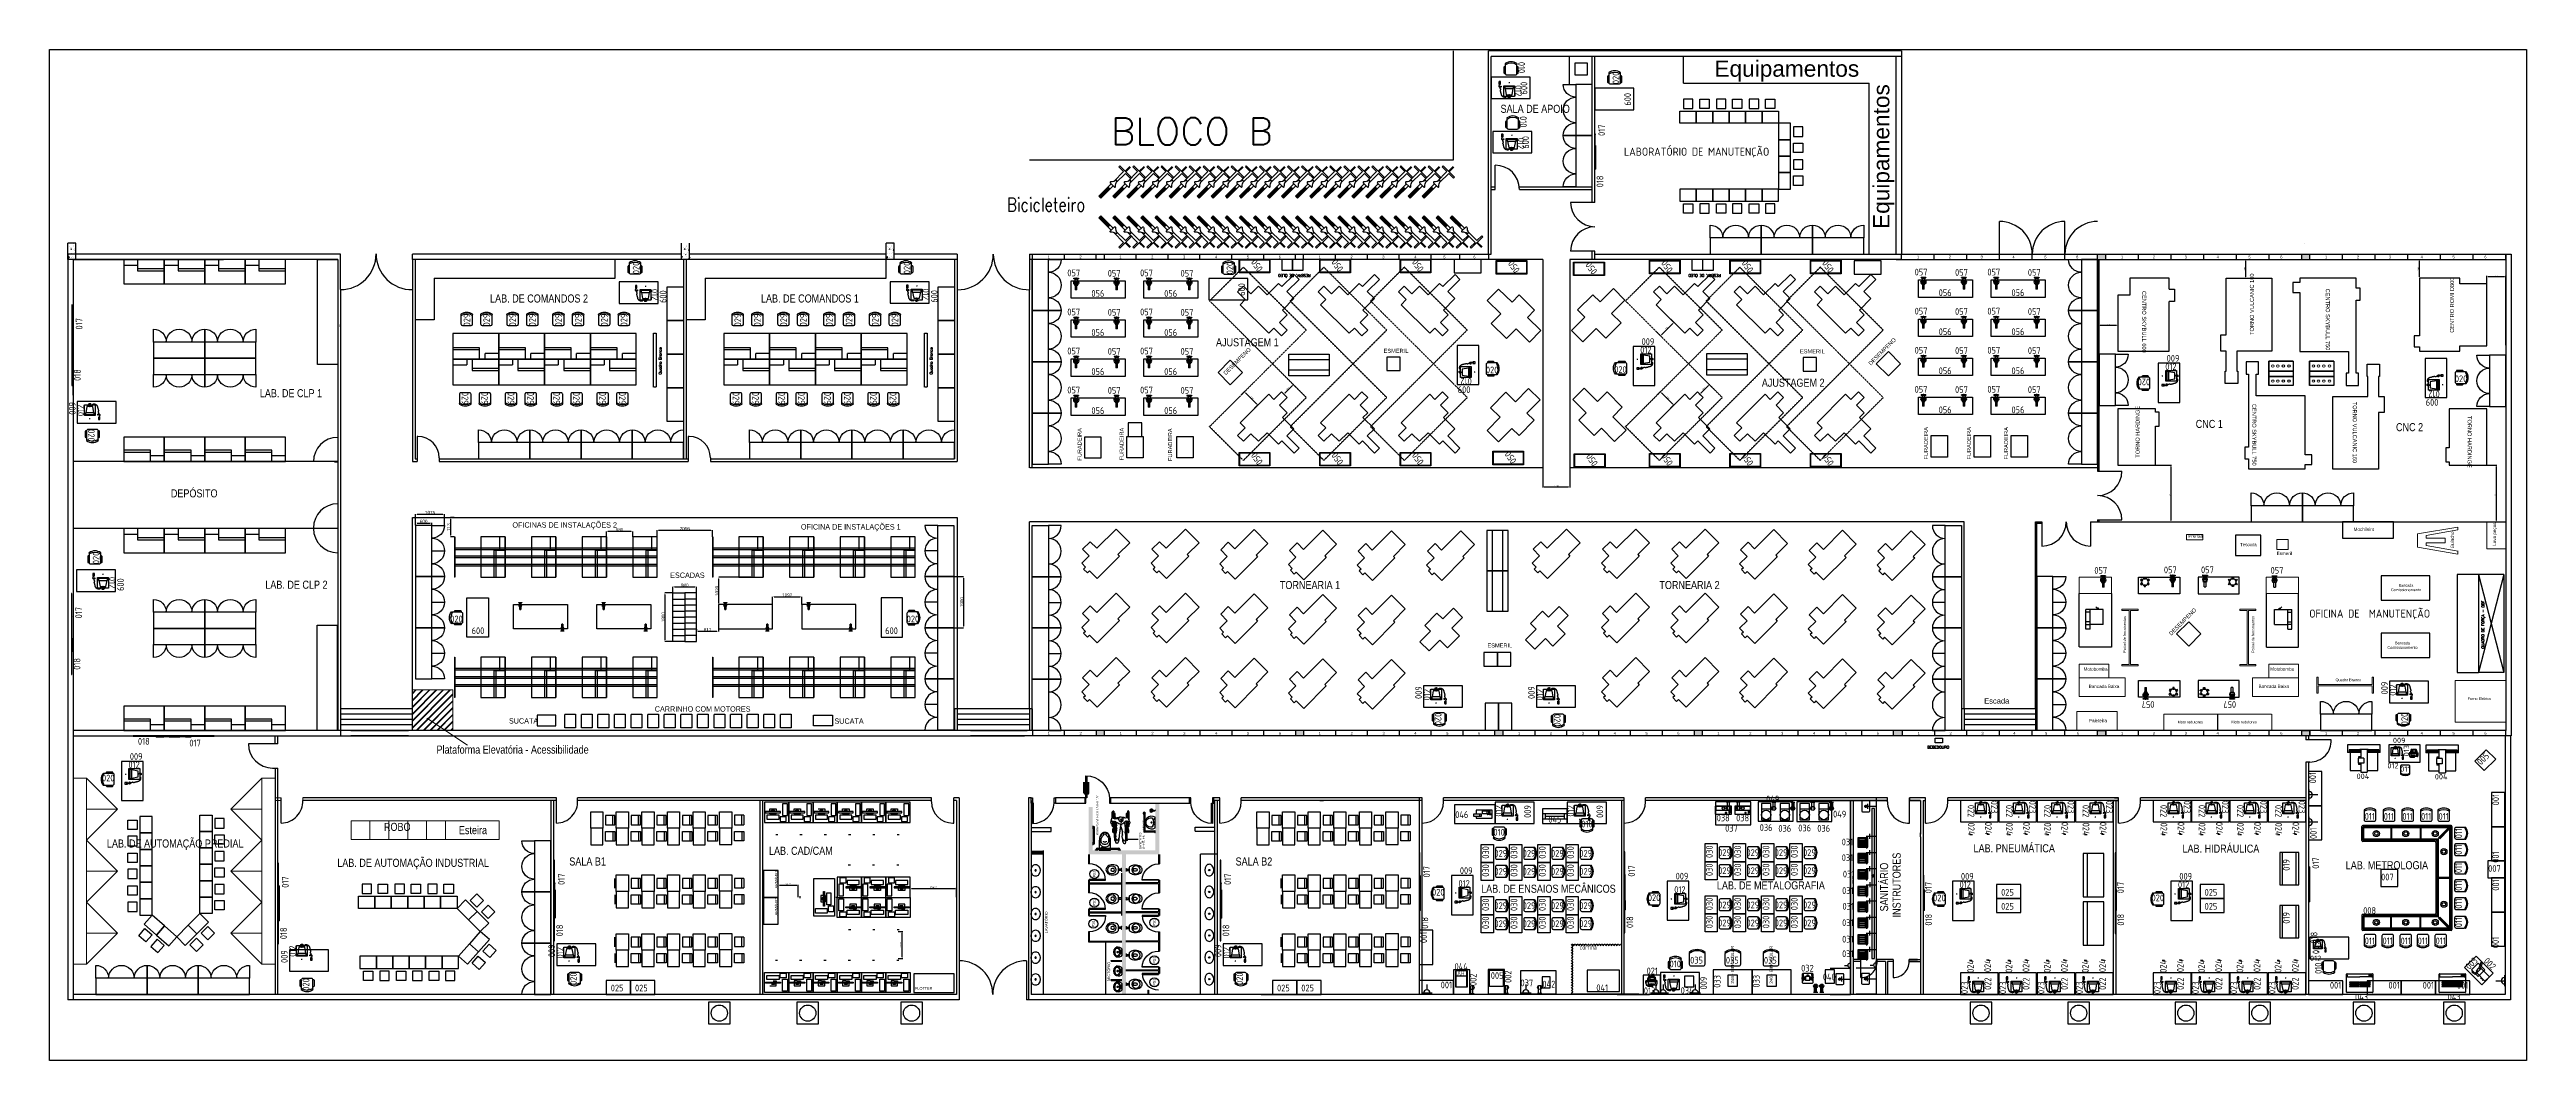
# Model space of a CAD drawing. Header units: millimetres. Extents: x 18768 to 1484868, y -11027 to 520152.
# Drawn here: x 1345642 to 1437540, y 136290 to 173819 of the extents above; entities that cross this region are included whole.
import ezdxf
from ezdxf.enums import TextEntityAlignment as Align

# ---------------------------------------------------------------- set-up
doc = ezdxf.new("R2010")
doc.units = ezdxf.units.MM
for name, pattern in [('CONTINU', [0]), ('DASHDOT', [1, 0.5, -0.25, 0, -0.25]), ('DASHED', [0.75, 0.55, -0.2]), ('DASHED2', [9.525, 6.35, -3.175]), ('DIVIDE', [2.15, 1.5, -0.2, 0.05, -0.15, 0.05, -0.2]), ('HIDDEN', [0.375, 0.25, -0.125]), ('HIDDEN2', [4.7625, 3.175, -1.5875])]:
    doc.linetypes.add(name, pattern=pattern)
for name, color, linetype in [('018', 4, 'Continuous'), ('025', 3, 'Continuous'), ('1-PAREDES', 7, 'Continuous'), ('3-MAQUINAS', 5, 'Continuous'), ('4-MOBILIA', 4, 'Continuous'), ('4-MOBÍLIA-OFICINA', 250, 'Continuous'), ('8-TEXTO', 4, 'Continuous'), ('8-TEXTO-DETALHES', 6, 'Continuous'), ('A Construir', 1, 'Continuous'), ('Construir', 251, 'Continuous'), ('esquadrias', 2, 'Continuous'), ('L018-SIMBOLO1', 3, 'Continuous'), ('L025-CONTORNO', 7, 'Continuous'), ('L025-IMAGIN', 1, 'DIVIDE'), ('L025-IMPLANTAÇÃO', 1, 'Continuous'), ('L025-TEXTO', 7, 'Continuous'), ('L025-TRACEJ', 140, 'DASHED'), ('L035-ARRANJO-ADQUIRIR', 102, 'Continuous'), ('L035-ARRANJO-EXISTENTE', 180, 'Continuous'), ('L035-ARRANJO-REMANEJADO', 200, 'Continuous'), ('L035-TEXTO', 40, 'Continuous'), ('L1-ARRANJO', 5, 'Continuous'), ('L8-TRACEJADO', 4, 'HIDDEN2'), ('MOBÍLIA', 26, 'Continuous'), ('Muros', 4, 'Continuous'), ('PAREDES', 7, 'Continuous'), ('Sanitários', 2, 'Continuous'), ('Textos', 7, 'Continuous')]:
    doc.layers.add(name, color=color, linetype=linetype)
doc.layers.add('L035-DEMOLIÇÃO', color=40, linetype='Continuous', plot=False)
doc.styles.add('ISO-CP--18', font='isocp.shx', dxfattribs={"width": 0.75, "height": 180})
doc.styles.add('ISO-CP--25', font='isocp.shx', dxfattribs={"height": 250})
doc.styles.add('ISO-CP--250', font='isocp.shx', dxfattribs={"height": 250})
doc.styles.add('ISO-CP--35', font='isocp.shx', dxfattribs={"height": 350})
doc.styles.add('ROMANS', font='romans', dxfattribs={"width": 0.8, "height": 300})
doc.styles.get("Standard").update_dxf_attribs({"font": 'arial.ttf'})
doc.dimstyles.new('Anotativo', dxfattribs={"dimscale": 0, "dimtxt": 2.5, "dimasz": 2.5, "dimexe": 1.25, "dimexo": 0.625, "dimtad": 1, "dimtxsty": 'Standard', "dimcen": 2.5, "dimadec": 0, "dimazin": 0, "dimtfac": 1, "dimtmove": 0, "dimatfit": 3, "dimfxl": 1, "dimarcsym": 0})
doc.dimstyles.new('ISO-25', dxfattribs={"dimtxt": 2.5, "dimasz": 2.5, "dimexe": 1.25, "dimexo": 0.625, "dimtad": 1, "dimtxsty": 'Standard', "dimcen": 2.5, "dimadec": 0, "dimazin": 0, "dimtfac": 1, "dimtmove": 0, "dimatfit": 3, "dimfxl": 1, "dimarcsym": 0})

msp = doc.modelspace()

# ---------------------------------------------------------------- texts
for p in [(1372653.096, 142676.84), (1372653.096, 141676.84)]:
    msp.add_text('ARMÁRIO', height=100, rotation=90).set_placement(p)
msp.add_text('PLOTTER', height=100).set_placement((1377748.914, 138914.505))
at = {"insert": (1407410, 173410), "char_height": 601.7519, "attachment_point": 1}
msp.add_mtext_dynamic_manual_height_columns('Equipamentos', width=4890, gutter_width=3008.759, heights=[500], dxfattribs=at)
at = {"insert": (1413299.647, 167157.009), "char_height": 601.7519, "attachment_point": 1, "rotation": 90}
msp.add_mtext_dynamic_manual_height_columns('Equipamentos', width=4890, gutter_width=3008.759, heights=[500], dxfattribs=at)
at = {"linetype": 'ByBlock', "lineweight": 15, "char_height": 120.3504, "attachment_point": 1, "rotation": 90}
for s, insert in [('Lava peças', (1436292.216, 155398.847)), ('Guincho', (1434727.679, 155300))]:
    msp.add_mtext(s, dxfattribs=dict(at, insert=insert))
at = {"linetype": 'ByBlock', "lineweight": 15}
for s, insert, char_height, attachment_point in [('Prensa', (1425530, 155820), 120.3504, 3), ('Tesoura', (1426910, 155502.321), 120.3504, 1), ('Mochileiro', (1431129.531, 156069.283), 120.3504, 1), ('Esmeril', (1428274, 155172.321), 120.3504, 1), ('Motobomba', (1421109.531, 150879.283), 120.3504, 1), ('Motobomba', (1428920.469, 150879.283), 120.3504, 3), ('Bancada Baixa', (1421299.531, 150239.283), 120.35038, 1), ('Bancada Baixa', (1428730.469, 150239.283), 120.35038, 3), ('Paleteira', (1421310, 148966.92), 120.3504, 1)]:
    msp.add_mtext(s, dxfattribs=dict(at, insert=insert, char_height=char_height, attachment_point=attachment_point))
at = {"layer": '4-MOBILIA', "width": 0.8}
for s, p in [('OFICINAS DE INSTALAÇÕES 2', (1362815.798, 156069.972)), ('OFICINA DE INSTALAÇÕES 1', (1373519.201, 155999.137)), ('ESCADAS', (1368669.474, 154203.419)), ('SUCATA', (1362686.958, 148795.927)), ('CARRINHO COM MOTORES', (1368098.403, 149238.858)), ('SUCATA', (1374764.104, 148787.872))]:
    msp.add_text(s, height=200, dxfattribs=at).set_placement(p)
at = {"layer": '4-MOBILIA', "char_height": 100, "width": 2370.115, "attachment_point": 1}
for s, insert in [('\\pxqc;{\\fArial|b0|i0|c0|p34;Bancada \\PComissionamento}', (1431886.394, 153978.974)), ('\\pxqc;{\\fArial|b0|i0|c0|p34;Bancada \\PComissionamento}', (1431756.394, 151836.498)), ('\\pxqc;Quadro Branco', (1429746.702, 150470.077)), ('\\pxqc;Moto redutores', (1423880, 148905.077)), ('\\pxqc;Moto redutores', (1425880, 148905.077)), ('\\pxqc;Forno Elétrico', (1434609.414, 149772.328))]:
    msp.add_mtext(s, dxfattribs=dict(at, insert=insert))
at = {"layer": '4-MOBILIA', "char_height": 100, "width": 2370.115, "rotation": 90}
for insert, attachment_point in [((1422579.923, 150920), 1), ((1427450.077, 150920), 7)]:
    msp.add_mtext('\\pxqc;Painel de ferramentas', dxfattribs=dict(at, insert=insert, attachment_point=attachment_point))
at = {"layer": '8-TEXTO', "style": 'ROMANS'}
msp.add_text('BLOCO B', height=1000, dxfattribs=at).set_placement((1385022.556, 170280.068))
at = {"layer": '8-TEXTO', "style": 'ROMANS', "width": 0.8}
msp.add_text('Bicicleteiro', height=500, dxfattribs=at).set_placement((1381170.857, 167809.847))
at = {"layer": '8-TEXTO'}
msp.add_text('Escada', height=200, dxfattribs=at).set_placement((1417420.88, 149537.124))
at = {"layer": '8-TEXTO-DETALHES', "linetype": 'Continuous', "style": 'ROMANS'}
for s, rotation, p in [('RESERV. DE ÓLEO', 180, (1392429.466, 165478.89)), ('RESERV. DE ÓLEO', 180, (1407650.168, 165478.89)), ('Quadro Branco', 90, (1368350.753, 161756.045)), ('Quadro Branco', 90, (1378400.753, 161756.045))]:
    msp.add_text(s, height=100, rotation=rotation, dxfattribs=at).set_placement(p)
at = {"layer": '8-TEXTO-DETALHES', "style": 'ROMANS'}
msp.add_text('QUADRO DE FORÇA - QDF', height=100, rotation=90, dxfattribs=at).set_placement((1435976.038, 151575.193))
msp.add_text('BEBEDOURO', height=100, dxfattribs=at).set_placement((1415315.634, 147866.125))
at = {"layer": 'L025-TEXTO', "style": 'ISO-CP--18', "width": 0.75}
msp.add_text('cortina', height=180, dxfattribs=at).set_placement((1402423.738, 140402.309))
at = {"layer": 'L035-TEXTO', "width": 0.8}
for s, height, p in [('SALA DE APOIO', 300, (1399476.152, 171467.843)), ('1', 105, (1382669.824, 166063.884)), ('2', 105, (1383851.824, 166063.884)), ('1', 105, (1385333.824, 166063.884)), ('2', 105, (1386515.824, 166063.884)), ('3', 105, (1387697.824, 166063.884)), ('4', 105, (1388879.824, 166063.884)), ('5', 105, (1390061.824, 166063.884)), ('6', 105, (1391243.824, 166063.884)), ('1', 105, (1392725.824, 166063.884)), ('2', 105, (1393907.824, 166063.884)), ('3', 105, (1395089.824, 166063.884)), ('4', 105, (1396271.824, 166063.884)), ('5', 105, (1397353.202, 166063.884)), ('6', 105, (1398468.12, 166063.884)), ('1', 105, (1414923.824, 166063.884)), ('2', 105, (1416105.824, 166063.884)), ('3', 105, (1417287.824, 166063.884)), ('4', 105, (1418469.824, 166063.884)), ('5', 105, (1419651.824, 166063.884)), ('6', 105, (1420833.824, 166063.884)), ('1', 105, (1422495.824, 166063.884)), ('2', 105, (1423677.824, 166063.884)), ('3', 105, (1424859.824, 166063.884)), ('4', 105, (1426041.824, 166063.884)), ('5', 105, (1427223.824, 166063.884)), ('6', 105, (1428405.824, 166063.884)), ('1', 105, (1430067.824, 166063.884)), ('2', 105, (1431249.824, 166063.884)), ('3', 105, (1432431.824, 166063.884)), ('4', 105, (1433613.824, 166063.884)), ('4', 105, (1433613.824, 166063.884)), ('5', 105, (1434795.824, 166063.884)), ('5', 105, (1434795.824, 166063.884)), ('6', 105, (1435977.824, 166063.884)), ('LAB. DE COMANDOS 2', 300, (1361987.018, 164426.809)), ('LAB. DE COMANDOS 1', 300, (1372037.018, 164426.809)), ('AJUSTAGEM 1', 300, (1388920, 162800)), ('ESMERIL', 150, (1395138.66, 162557.993)), ('ESMERIL', 150, (1410587.401, 162540.176)), ('LAB. DE CLP 1', 300, (1353444.669, 160911.03)), ('AJUSTAGEM 2', 300, (1409170, 161300)), ('CNC 1', 300, (1425270, 159770)), ('CNC 2', 300, (1432700, 159650)), ('DEPÓSITO', 300, (1350142.687, 157192.905)), ('LAB. DE CLP 2', 300, (1353646.701, 153801.791)), ('TORNEARIA 1', 300, (1391290.015, 153790.015)), ('TORNEARIA 2', 300, (1405370.015, 153790.015)), ('ESMERIL', 150, (1398990.642, 151621.126)), ('Plataforma Elevatória - Acessibilidade', 300, (1360000, 147680)), ('1', 105, (1382676.824, 148383.884)), ('2', 105, (1383858.824, 148383.884)), ('1', 105, (1385340.824, 148383.884)), ('2', 105, (1386522.824, 148383.884)), ('3', 105, (1387704.824, 148383.884)), ('4', 105, (1388886.824, 148383.884)), ('5', 105, (1390068.824, 148383.884)), ('6', 105, (1391250.824, 148383.884)), ('1', 105, (1392732.824, 148383.884)), ('2', 105, (1393914.824, 148383.884)), ('3', 105, (1395096.824, 148383.884)), ('4', 105, (1396278.824, 148383.884)), ('5', 105, (1397460.824, 148383.884)), ('6', 105, (1398642.824, 148383.884)), ('1', 105, (1400124.824, 148383.884)), ('2', 105, (1401306.824, 148383.884)), ('3', 105, (1402488.824, 148383.884)), ('4', 105, (1403670.824, 148383.884)), ('5', 105, (1404852.824, 148383.884)), ('6', 105, (1406034.824, 148383.884)), ('1', 105, (1407521.824, 148383.884)), ('2', 105, (1408703.824, 148383.884)), ('3', 105, (1409885.824, 148383.884)), ('4', 105, (1411067.824, 148383.884)), ('5', 105, (1412249.824, 148383.884)), ('6', 105, (1413431.824, 148383.884)), ('1', 105, (1414953.824, 148383.884)), ('2', 105, (1416135.824, 148383.884)), ('3', 105, (1417317.824, 148383.884)), ('4', 105, (1418499.824, 148383.884)), ('5', 105, (1419681.824, 148383.884)), ('6', 105, (1420863.824, 148383.884)), ('1', 105, (1422495.824, 148383.884)), ('2', 105, (1423677.824, 148383.884)), ('3', 105, (1424859.824, 148383.884)), ('4', 105, (1426041.824, 148383.884)), ('5', 105, (1427223.824, 148383.884)), ('6', 105, (1428405.824, 148383.884)), ('1', 105, (1430067.824, 148383.884)), ('2', 105, (1431249.824, 148383.884)), ('3', 105, (1432431.824, 148383.884)), ('4', 105, (1433613.824, 148383.884)), ('5', 105, (1434795.824, 148383.884)), ('6', 105, (1435977.824, 148383.884)), ('LAB. DE AUTOMAÇÃO PREDIAL', 300, (1347770.711, 144195.422)), ('ROBO', 300, (1358050, 144811.165)), ('Esteira', 300, (1360830, 144691.165)), ('LAB. PNEUMÁTICA', 300, (1417026.653, 144016.375)), ('LAB. HIDRÁULICA', 300, (1424778.504, 144003.641)), ('LAB. DE AUTOMAÇÃO INDUSTRIAL', 300, (1356316.961, 143478.217)), ('SALA B1', 300, (1364925.784, 143527.749)), ('LAB. CAD/CAM', 300, (1372334.599, 143923.974)), ('SALA B2', 300, (1389646.3, 143527.749)), ('LAB. METROLOGIA', 300, (1430834.952, 143388.123)), ('LAB. METROLOGIA', 300, (1430834.952, 143388.123)), ('LAB. DE ENSAIOS MECÂNICOS', 300, (1398756.664, 142516.186)), ('LAB. DE METALOGRAFIA', 300, (1407503.72, 142641.161))]:
    msp.add_text(s, height=height, dxfattribs=at).set_placement(p)
for s, height, rotation, p in [('CENTRO SKYBULL 600', 150, 270, (1423281.559, 164854.94)), ('TORNO VULCANIC 160', 150, 90, (1427428.296, 163223.546)), ('CENTRO SKYBULL 750', 150, 270, (1430096.027, 164941.443)), ('CENTRO ROMI D800', 150, 90, (1434850.422, 163305.194)), ('DESEMPENO', 150, 45, (1413218.326, 162080.119)), ('DESEMPENO', 150, 45, (1389282.93, 161722.174)), ('TORNO HARDINGE', 150, 90, (1423187.253, 158668.27)), ('CENTRO SKYBULL 750', 150, 270, (1427364.569, 160664.085)), ('TORNO VULCANIC 160', 150, 270, (1431096.794, 160742.617)), ('TORNO HARDINGE', 150, 270, (1435354.919, 160213.538)), ('FURADEIRA', 150, 90, (1383933.17, 158554.431)), ('FURADEIRA', 150, 90, (1385493.719, 158567.115)), ('FURADEIRA', 150, 90, (1387292.058, 158544.417)), ('FURADEIRA', 150, 90, (1415334.417, 158596.205)), ('FURADEIRA', 150, 90, (1416929.718, 158596.205)), ('FURADEIRA', 150, 90, (1418307.74, 158596.205)), ('DESEMPENO', 150, 45, (1424362.908, 152050.91)), ('SANITÁRIO', 300, 90, (1413856.852, 141825.103)), ('INSTRUTORES', 300, 90, (1414321.098, 141600.863)), ('246 - BINOCULAR', 120, 90, (1408143.421, 139141.263)), ('246 - BINOCULAR', 120, 90, (1409577.503, 139141.263))]:
    msp.add_text(s, height=height, rotation=rotation, dxfattribs=at).set_placement(p)
at = {"layer": 'L035-TEXTO', "char_height": 300, "width": 8756.13, "attachment_point": 2, "style": 'ISO-CP--35'}
for s, insert in [('\\PLABORATÓRIO DE MANUTENÇÃO', (1406751.935, 170675)), ('\\POFICINA DE  MANUTENÇÃO', (1431723.673, 153529.882))]:
    msp.add_mtext(s, dxfattribs=dict(at, insert=insert))
at = {"layer": 'Textos'}
for s, height, p in [('BARRAS VER DETALHE "A"', 81.5513, (1384557.62, 144656.888)), ('DEFICIENTE FÍSICO', 81.5513, (1386276.09, 144130.393)), ('SANITÁRIO', 81.5513, (1386150.546, 144136.154)), ('LAVATÓRIO', 100.6993, (1382674.935, 141015.583)), ('MICTÓRIO', 100.6993, (1384992.997, 139247.176))]:
    msp.add_text(s, height=height, rotation=90, dxfattribs=at).set_placement(p)

# ---------------------------------------------------------------- blocks, each defined once
blk = doc.blocks.new('Bicicleta')
for points in [[(-1.142, 1.121), (-1.121, 1.142), (-0.944, 0.965), (-0.965, 0.944)], [(-0.788, 0.767), (-0.767, 0.788), (-0.944, 0.965), (-0.965, 0.944)], [(-0.011, -0.011), (0.011, 0.011), (-0.166, 0.187), (-0.187, 0.166)]]:
    blk.add_hatch(color=256).paths.add_polyline_path(points)
for p, q in [((-0.965, 0.944), (-1.142, 1.121)), ((-0.944, 0.965), (-1.121, 1.142)), ((-0.965, 0.944), (-0.788, 0.767)), ((-0.944, 0.965), (-0.767, 0.788)), ((-0.187, 0.166), (-0.011, -0.011)), ((-0.166, 0.187), (0.011, 0.011))]:
    blk.add_line(p, q)
at = {"color": 1}
for points in [[(-0.707, 0.636), (-1.167, 1.096), (-1.096, 1.167), (-0.636, 0.707)], [(-0.518, 0.589), (-0.177, 0.247), (0, 0.424), (0.035, 0.389), (-0.389, -0.035), (-0.424, 0), (-0.247, 0.177), (-0.615, 0.545)]]:
    blk.add_lwpolyline(points, dxfattribs=at)
blk.add_lwpolyline([(-0.714, 0.556, -0.686338), (-0.736, 0.607), (-0.595, 0.749, -0.686338), (-0.544, 0.726, 0.152911), (-0.499, 0.552, -0.794326), (-0.54, 0.511, 0.152911)], format="xyb", close=True, dxfattribs=at)
blk = doc.blocks.new('CADEIRA_RODAS')
at = {"color": 0}
for p, q in [((-0.898, 0.134), (-0.885, 0.157)), ((-0.894, 0.119), (-0.898, 0.134)), ((-0.872, 0.103), (-0.894, 0.119)), ((-0.885, 0.157), (-0.855, 0.174)), ((-0.816, 0.086), (-0.872, 0.103)), ((-0.855, 0.174), (-0.807, 0.18)), ((-0.788, 0.085), (-0.816, 0.086)), ((-0.807, 0.18), (-0.761, 0.176)), ((-0.793, 0.23), (-0.79, 0.178)), ((-0.746, 0.228), (-0.793, 0.23)), ((-0.79, 0.126), (-0.747, 0.155)), ((-0.768, 0.095), (-0.79, 0.126)), ((-0.769, 0.093), (-0.788, 0.085)), ((-0.785, 0.086), (-0.783, 0.064)), ((-0.783, 0.064), (-0.776, 0.06)), ((-0.776, 0.06), (-0.743, 0.06)), ((-0.705, 0.068), (-0.768, 0.095)), ((-0.761, 0.176), (-0.725, 0.17)), ((-0.754, 0.197), (-0.755, 0.228)), ((-0.754, 0.197), (-0.692, 0.196)), ((-0.683, 0.229), (-0.748, 0.227)), ((-0.747, 0.155), (-0.711, 0.174)), ((-0.743, 0.06), (-0.696, 0.063)), ((-0.711, 0.174), (-0.678, 0.186)), ((-0.679, 0.059), (-0.705, 0.068)), ((-0.695, 0.182), (-0.696, 0.195)), ((-0.692, 0.196), (-0.679, 0.203)), ((-0.676, 0.215), (-0.683, 0.229)), ((-0.68, 0.228), (-0.474, 0.228)), ((-0.679, 0.203), (-0.676, 0.215)), ((-0.618, 0.052), (-0.679, 0.059)), ((-0.377, 0.209), (-0.678, 0.209)), ((-0.678, 0.186), (-0.67, 0.192)), ((-0.67, 0.192), (-0.573, 0.174)), ((-0.662, 0.162), (-0.548, 0.174)), ((-0.497, 0.045), (-0.618, 0.052)), ((-0.548, 0.174), (-0.501, 0.168)), ((-0.501, 0.168), (-0.466, 0.161)), ((-0.497, 0.045), (-0.499, 0.048)), ((-0.463, 0.034), (-0.497, 0.045)), ((-0.478, 0.288), (-0.474, 0.288)), ((-0.475, 0.259), (-0.478, 0.259)), ((-0.474, 0.295), (-0.401, 0.295)), ((-0.474, 0.209), (-0.474, 0.295)), ((-0.444, 0.227), (-0.473, 0.217)), ((-0.466, 0.161), (-0.414, 0.142)), ((-0.413, 0.029), (-0.463, 0.034)), ((-0.443, 0.227), (-0.443, 0.295)), ((-0.443, 0.288), (-0.358, 0.288)), ((-0.443, 0.227), (-0.092, 0.227)), ((-0.358, 0.259), (-0.441, 0.259)), ((-0.419, 0.145), (-0.389, 0.149)), ((-0.23, 0.006), (-0.413, 0.029)), ((-0.389, 0.149), (-0.362, 0.143)), ((-0.377, 0.218), (-0.372, 0.227)), ((-0.377, 0.206), (-0.377, 0.218)), ((-0.372, 0.197), (-0.377, 0.206)), ((-0.376, 0.136), (-0.362, 0.144)), ((-0.1, 0.197), (-0.372, 0.197)), ((-0.364, 0.194), (-0.363, 0.148)), ((-0.362, 0.144), (-0.241, 0.154)), ((-0.362, 0.019), (-0.362, -0.032)), ((-0.288, 0.287), (-0.098, 0.287)), ((-0.084, 0.257), (-0.288, 0.257)), ((-0.265, 0.319), (-0.206, 0.319)), ((-0.254, 0.313), (-0.254, 0.289)), ((-0.241, 0.154), (-0.196, 0.15)), ((-0.228, 0.012), (-0.214, 0.026)), ((-0.212, 0.15), (-0.218, 0.136)), ((-0.218, 0.136), (-0.215, 0.127)), ((-0.194, 0.333), (-0.2, 0.329)), ((-0.196, 0.317), (-0.2, 0.329)), ((-0.177, 0.316), (-0.196, 0.317)), ((-0.194, 0.333), (-0.166, 0.336)), ((-0.191, 0.152), (-0.162, 0.159)), ((-0.182, 0.338), (-0.161, 0.357)), ((-0.164, 0.073), (-0.178, 0.027)), ((-0.178, 0.027), (-0.177, -0.014)), ((-0.145, 0.304), (-0.177, 0.316)), ((-0.166, 0.336), (-0.165, 0.347)), ((-0.13, 0.132), (-0.164, 0.073)), ((-0.162, 0.159), (-0.116, 0.169)), ((-0.161, 0.357), (-0.118, 0.363)), ((-0.104, 0.305), (-0.145, 0.304)), ((-0.127, 0.142), (-0.133, 0.122)), ((-0.112, 0.168), (-0.127, 0.142)), ((-0.118, 0.363), (-0.081, 0.345)), ((-0.094, 0.192), (-0.112, 0.168)), ((-0.105, 0.007), (-0.112, -0.012)), ((-0.094, 0.332), (-0.105, 0.299)), ((-0.105, 0.299), (-0.066, 0.273)), ((-0.093, 0.027), (-0.105, 0.007)), ((-0.082, 0.343), (-0.094, 0.332)), ((-0.07, 0.208), (-0.094, 0.192)), ((-0.07, 0.044), (-0.093, 0.027)), ((-0.068, 0.271), (-0.087, 0.221)), ((-0.087, 0.221), (-0.087, 0.198)), ((-0.081, 0.345), (-0.066, 0.348)), ((-0.072, 0.038), (-0.074, 0.015)), ((-0.074, 0.015), (-0.065, -0.012)), ((-0.066, 0.051), (-0.072, 0.038)), ((-0.066, 0.348), (0.018, 0.333)), ((-0.026, 0.074), (-0.066, 0.051)), ((-0.055, 0.002), (-0.055, -0.025)), ((-0.027, 0.054), (0.007, 0.077)), ((0.011, 0.079), (-0.026, 0.074)), ((-0.003, 0.021), (-0.012, -0.001)), ((0.013, 0.211), (0.005, 0.202)), ((0.005, 0.202), (0.022, 0.164)), ((0.038, 0.081), (0.011, 0.079)), ((0.044, 0.3), (0.013, 0.211)), ((0.018, 0.333), (0.035, 0.321)), ((0.027, 0.122), (0.018, 0.084)), ((0.089, 0.207), (0.02, 0.207)), ((0.022, 0.164), (0.027, 0.122)), ((0.089, 0.224), (0.024, 0.224)), ((0.035, 0.321), (0.044, 0.3)), ((0.288, 0.257), (0.038, 0.257)), ((0.052, 0.063), (0.038, 0.081)), ((0.053, 0.06), (0.038, 0.053)), ((0.044, 0.207), (0.063, 0.144)), ((0.046, 0.319), (0.272, 0.319)), ((0.049, 0.287), (0.288, 0.287)), ((0.07, 0.046), (0.052, 0.063)), ((0.063, 0.144), (0.076, 0.069)), ((0.07, 0.027), (0.07, 0.046)), ((0.074, 0.013), (0.07, 0.027)), ((0.074, -0.016), (0.074, 0.013)), ((0.076, 0.069), (0.08, -0.007)), ((0.089, 0.23), (0.089, 0.201)), ((0.201, 0.23), (0.089, 0.23)), ((0.089, 0.201), (0.201, 0.201)), ((0.201, 0.201), (0.201, 0.23)), ((0.26, 0.313), (0.26, 0.289)), ((-0.913, -0.135), (-0.9, -0.117)), ((-0.913, -0.146), (-0.913, -0.135)), ((-0.9, -0.16), (-0.913, -0.146)), ((-0.9, -0.117), (-0.88, -0.101)), ((-0.842, -0.176), (-0.9, -0.16)), ((-0.88, -0.101), (-0.823, -0.084)), ((-0.792, -0.171), (-0.842, -0.176)), ((-0.823, -0.084), (-0.767, -0.087)), ((-0.812, -0.13), (-0.798, -0.11)), ((-0.771, -0.164), (-0.812, -0.13)), ((-0.798, -0.11), (-0.764, -0.088)), ((-0.78, -0.166), (-0.792, -0.171)), ((-0.788, -0.245), (-0.785, -0.182)), ((-0.788, -0.246), (-0.738, -0.245)), ((-0.786, -0.083), (-0.749, -0.081)), ((-0.698, -0.173), (-0.771, -0.164)), ((-0.764, -0.088), (-0.704, -0.062)), ((-0.752, -0.206), (-0.752, -0.239)), ((-0.752, -0.206), (-0.692, -0.208)), ((-0.751, -0.243), (-0.689, -0.244)), ((-0.704, -0.062), (-0.646, -0.054)), ((-0.659, -0.171), (-0.698, -0.173)), ((-0.692, -0.207), (-0.693, -0.176)), ((-0.677, -0.211), (-0.692, -0.208)), ((-0.689, -0.244), (-0.678, -0.237)), ((-0.68, -0.238), (-0.474, -0.238)), ((-0.377, -0.219), (-0.678, -0.219)), ((-0.678, -0.237), (-0.674, -0.22)), ((-0.674, -0.219), (-0.677, -0.211)), ((-0.471, -0.169), (-0.659, -0.171)), ((-0.646, -0.054), (-0.582, -0.066)), ((-0.608, -0.076), (-0.571, -0.065)), ((-0.571, -0.065), (-0.51, -0.064)), ((-0.51, -0.064), (-0.441, -0.071)), ((-0.475, -0.132), (-0.481, -0.12)), ((-0.474, -0.269), (-0.479, -0.269)), ((-0.478, -0.298), (-0.474, -0.298)), ((-0.474, -0.219), (-0.474, -0.305)), ((-0.474, -0.305), (-0.401, -0.302)), ((-0.444, -0.237), (-0.473, -0.227)), ((-0.365, -0.17), (-0.471, -0.169)), ((-0.449, -0.07), (-0.358, -0.036)), ((-0.443, -0.238), (-0.443, -0.304)), ((-0.443, -0.238), (-0.078, -0.238)), ((-0.36, -0.264), (-0.443, -0.268)), ((-0.443, -0.297), (-0.359, -0.293)), ((-0.372, -0.207), (-0.377, -0.216)), ((-0.377, -0.216), (-0.377, -0.229)), ((-0.377, -0.229), (-0.372, -0.238)), ((-0.089, -0.207), (-0.372, -0.207)), ((-0.348, -0.165), (-0.365, -0.17)), ((-0.362, -0.171), (-0.362, -0.207)), ((-0.358, -0.036), (-0.28, -0.013)), ((-0.22, -0.157), (-0.348, -0.165)), ((-0.285, -0.257), (-0.088, -0.257)), ((-0.165, -0.287), (-0.285, -0.287)), ((-0.28, -0.013), (-0.23, -0.002)), ((-0.268, -0.314), (-0.18, -0.314)), ((-0.253, -0.286), (-0.253, -0.305)), ((-0.212, -0.04), (-0.222, -0.015)), ((-0.175, -0.142), (-0.22, -0.157)), ((-0.148, -0.145), (-0.188, -0.138)), ((-0.183, -0.287), (-0.179, -0.303)), ((-0.179, -0.303), (-0.166, -0.303)), ((-0.159, -0.309), (-0.178, -0.322)), ((-0.178, -0.322), (-0.173, -0.333)), ((-0.177, -0.014), (-0.164, -0.075)), ((-0.173, -0.333), (-0.123, -0.344)), ((-0.131, -0.276), (-0.166, -0.288)), ((-0.166, -0.303), (-0.159, -0.309)), ((-0.164, -0.075), (-0.141, -0.111)), ((-0.108, -0.143), (-0.145, -0.147)), ((-0.141, -0.111), (-0.113, -0.126)), ((-0.098, -0.28), (-0.131, -0.276)), ((-0.123, -0.344), (-0.097, -0.338)), ((-0.112, -0.012), (-0.11, -0.032)), ((-0.111, -0.122), (-0.102, -0.147)), ((-0.11, -0.032), (-0.061, -0.075)), ((-0.102, -0.147), (-0.089, -0.168)), ((-0.06, -0.244), (-0.099, -0.275)), ((-0.097, -0.288), (-0.099, -0.275)), ((-0.084, -0.302), (-0.097, -0.288)), ((-0.097, -0.338), (-0.063, -0.309)), ((-0.089, -0.168), (-0.063, -0.19)), ((-0.063, -0.309), (-0.084, -0.302)), ((-0.068, -0.185), (-0.079, -0.209)), ((-0.079, -0.209), (-0.071, -0.229)), ((-0.071, -0.229), (-0.064, -0.24)), ((-0.065, -0.012), (-0.041, -0.045)), ((-0.063, -0.309), (-0.018, -0.304)), ((-0.061, -0.075), (-0.031, -0.092)), ((-0.041, -0.045), (-0.052, -0.064)), ((-0.052, -0.064), (-0.051, -0.077)), ((-0.041, -0.314), (0.269, -0.314)), ((-0.04, -0.046), (0.025, -0.031)), ((-0.031, -0.092), (0.023, -0.089)), ((-0.018, -0.304), (0.039, -0.277)), ((-0.012, -0.001), (-0.016, -0.015)), ((0.023, -0.089), (0.061, -0.062)), ((0.041, -0.122), (0.03, -0.084)), ((0.291, -0.287), (0.03, -0.287)), ((0.034, -0.158), (0.041, -0.122)), ((0.052, -0.235), (0.038, -0.161)), ((0.039, -0.277), (0.052, -0.235)), ((0.068, -0.114), (0.047, -0.175)), ((0.054, -0.257), (0.291, -0.257)), ((0.089, -0.211), (0.055, -0.211)), ((0.089, -0.228), (0.06, -0.228)), ((0.061, -0.062), (0.074, -0.016)), ((0.08, -0.007), (0.068, -0.114)), ((0.201, -0.205), (0.089, -0.205)), ((0.089, -0.205), (0.089, -0.234)), ((0.089, -0.234), (0.201, -0.234)), ((0.201, -0.234), (0.201, -0.205)), ((0.26, -0.304), (0.26, -0.288))]:
    blk.add_line(p, q, dxfattribs=at)
for centre, radius, start, end in [((-0.478, 0.273), 0.0145, 90, 270), ((-0.358, 0.273), 0.0145, 270, 90), ((-0.288, 0.272), 0.0149, 90, 270), ((0.288, 0.272), 0.0149, 270, 90), ((-0.479, -0.284), 0.0145, 92.66289, 272.66289), ((-0.359, -0.278), 0.0145, 272.66289, 92.66289), ((-0.285, -0.272), 0.0149, 90, 270), ((0.291, -0.272), 0.0149, 270, 90)]:
    blk.add_arc(centre, radius, start, end, dxfattribs=at)
for p in [(-0.094, -0.018), (-0.084, -0.002), (-0.081, -0.038)]:
    blk.add_point(p, dxfattribs=at)
blk = doc.blocks.new('LAVPQ-PL')
blk.add_line((0, 0), (0.01, 0))
for points in [[(0, -0.191), (0, 0.191, -1.947368)], [(0.11, -0.156, 0.218943), (0.13, -0.171, 1.213584), (0.132, 0.175, 0.218943), (0.112, 0.16, 0.264013)]]:
    blk.add_lwpolyline(points, format="xyb", close=True)
blk.add_lwpolyline([(0.007, -0.12), (0.007, -0.08, -0.414214), (0.016, -0.071), (0.061, -0.071, -0.312113), (0.073, -0.08, 0.063016), (0.103, -0.157, 0.063016)], format="xyb")
for centre, radius in [((0.04, 0.121), 0.0176), ((0.141, 0), 0.0241), ((0.141, 0), 0.0115)]:
    blk.add_circle(centre, radius)
blk = doc.blocks.new('cubem-pl')
at = {"linetype": 'Continuous'}
for radius in [0.024, 0.012]:
    blk.add_circle((0.265, 0), radius, dxfattribs=at)
for centre, radius, start, end in [((0.364, 0), 0.264, 142.49586, 217.50414), ((0.265, 0.076), 0.139, 37.50414, 142.49586), ((0.166, 0), 0.264, 322.49586, 37.50414), ((0.265, -0.076), 0.139, 217.50414, 322.49585)]:
    blk.add_arc(centre, radius, start, end)
blk = doc.blocks.new('nomacab1')
blk.add_circle((0, 0), 0.414)
at = {"color": 3}
blk.add_attdef('ACAB', text='', height=0.25, dxfattribs=at).set_placement((0.01, 0), align=Align.MIDDLE)
blk = doc.blocks.new('bac-pl')
for p, q in [((0, 0), (0.005, 0)), ((0.025, 0.025), (0.105, 0.025)), ((0.025, -0.025), (0.105, -0.025))]:
    blk.add_line(p, q)
for points in [[(0, -0.05, 0.414214), (0.025, -0.025), (0.025, 0.025, 0.414483), (0, 0.05)], [(0.13, 0.05, 0.414483), (0.105, 0.025), (0.105, -0.025, 0.414214), (0.13, -0.05)]]:
    blk.add_lwpolyline(points, format="xyb")
for points in [[(0.13, 0.1), (0.13, -0.1, 0.056984), (0.163, -0.131, 0.085116), (0.249, -0.174, 0.090221), (0.34, -0.185, 0.074494), (0.439, -0.17, 0.085116), (0.517, -0.131, 0.106255), (0.572, -0.068, 0.128271), (0.59, 0, 0.128271), (0.572, 0.068, 0.106255), (0.517, 0.131, 0.085116), (0.439, 0.17, 0.074494), (0.34, 0.185, 0.074494), (0.241, 0.17, 0.085116), (0.163, 0.131, 0.056984)], [(0.295, 0.05, 0.326276), (0.281, 0.04, 0.155871), (0.281, -0.04, 0.326276), (0.295, -0.05), (0.36, -0.05, 1), (0.36, 0.05)]]:
    blk.add_lwpolyline(points, format="xyb", close=True)
blk.add_circle((0.37, 0), 0.15)
blk = doc.blocks.new('mic-pl')
for points in [[(0, -0.294), (-0.002, -0.294, -0.008051), (-0.034, -0.293, -0.08407), (-0.078, -0.285, -0.022672), (-0.106, -0.272, -0.027927), (-0.132, -0.258, -0.144523), (-0.183, -0.193, -0.34805), (-0.12, -0.003, -0.162816), (-0.112, 0), (0, 0), (0.112, 0, -0.162816), (0.12, -0.003, -0.34805), (0.183, -0.193, -0.144523), (0.132, -0.258, -0.027927), (0.106, -0.272, -0.022672), (0.078, -0.285, -0.08407), (0.034, -0.293, -0.008051), (0.002, -0.294)], [(0, -0.247), (-0.008, -0.247, -0.102017), (-0.09, -0.231, -0.100634), (-0.137, -0.2, -0.31043), (-0.144, -0.159, -0.029837), (-0.142, -0.153, -0.193887), (-0.08, -0.101, -0.096635), (0, -0.086, -0.096635), (0.08, -0.101, -0.193887), (0.142, -0.153, -0.029837), (0.144, -0.159, -0.31043), (0.137, -0.2, -0.100634), (0.09, -0.231, -0.102017), (0.008, -0.247)]]:
    blk.add_lwpolyline(points, format="xyb", close=True)
for points in [[(-0.053, 0, 0.473116), (-0.056, -0.005), (-0.051, -0.025, 0.362542), (-0.043, -0.032), (-0.029, -0.033, -0.564769), (-0.023, -0.039)], [(0.053, 0, -0.473116), (0.056, -0.005), (0.051, -0.025, -0.362542), (0.043, -0.032), (0.029, -0.033, 0.564769), (0.023, -0.039)], [(-0.016, -0.064, 0.100603), (-0.1, -0.082, 0.114611), (-0.161, -0.123, 0.309836), (-0.175, -0.21, 0.309836)], [(-0.146, -0.161), (-0.147, -0.165, 0.189039), (-0.145, -0.197, 0.189014), (-0.08, -0.26, 0.116802), (0, -0.275, 0.116802), (0.08, -0.26, 0.189014), (0.145, -0.197, 0.189039), (0.147, -0.165), (0.146, -0.161)], [(-0.081, -0.002), (-0.057, -0.034, 0.1805), (-0.045, -0.041), (-0.032, -0.043, -0.35029), (-0.026, -0.049, 0.252034), (-0.019, -0.063)], [(0.016, -0.064, -0.100603), (0.1, -0.082, -0.114611), (0.161, -0.123, -0.309836), (0.175, -0.21, -0.309836)], [(0.081, -0.002), (0.057, -0.034, -0.1805), (0.045, -0.041), (0.032, -0.043, 0.35029), (0.026, -0.049, -0.252034), (0.019, -0.063)]]:
    blk.add_lwpolyline(points, format="xyb")
for centre, radius in [((-0.024, -0.151), 0.0035), ((0, -0.046), 0.024), ((-0.016, -0.135), 0.0035), ((-0.017, -0.168), 0.0035), ((0, -0.046), 0.0075), ((0, -0.152), 0.0035), ((-0.001, -0.175), 0.0035), ((0.001, -0.129), 0.0035), ((0.017, -0.136), 0.0035), ((0.016, -0.169), 0.0035), ((0.023, -0.152), 0.0035)]:
    blk.add_circle(centre, radius)
at = {"linetype": 'DASHDOT'}
blk.add_circle((0, -0.152), 0.024, dxfattribs=at)
blk = doc.blocks.new('*D262')
at = {"color": 0, "lineweight": -2, "transparency": 16777216}
for p, q in [((1366301, 155732), (1366301, 155928)), ((1367221, 155927), (1366361, 155927)), ((1367281, 155732), (1367281, 155928))]:
    blk.add_line(p, q, dxfattribs=at)
at = {"color": 0, "lineweight": 15, "transparency": 16777216}
for points in [[(1366361, 155937), (1366361, 155917), (1366301, 155927)], [(1367221, 155937), (1367221, 155917), (1367281, 155927)]]:
    blk.add_solid(points, dxfattribs=at)
at = {"layer": 'DEFPOINTS', "color": 0, "lineweight": 15, "transparency": 16777216}
for p in [(1366301, 155927), (1366301, 155731), (1367281, 155731)]:
    blk.add_point(p, dxfattribs=at)
at = {"color": 0, "transparency": 16777216, "insert": (1366791, 155988), "char_height": 120, "attachment_point": 5}
blk.add_mtext('980', dxfattribs=at)
blk = doc.blocks.new('*D260')
at = {"color": 0, "lineweight": -2, "transparency": 16777216}
for p, q in [((1360660, 156445), (1360516, 156445)), ((1360518, 156385), (1360518, 155791)), ((1360660, 155731), (1360516, 155731))]:
    blk.add_line(p, q, dxfattribs=at)
at = {"color": 0, "lineweight": 15, "transparency": 16777216}
for points in [[(1360508, 156385), (1360528, 156385), (1360518, 156445)], [(1360508, 155791), (1360528, 155791), (1360518, 155731)]]:
    blk.add_solid(points, dxfattribs=at)
at = {"layer": 'DEFPOINTS', "color": 0, "lineweight": 15, "transparency": 16777216}
for p in [(1360661, 156445), (1360518, 155731), (1360661, 155731)]:
    blk.add_point(p, dxfattribs=at)
at = {"color": 0, "transparency": 16777216, "insert": (1360456, 156088), "char_height": 120, "attachment_point": 5, "rotation": 90}
blk.add_mtext('713', dxfattribs=at)
blk = doc.blocks.new('*D263')
at = {"color": 0, "lineweight": -2, "transparency": 16777216}
for p, q in [((1368181, 155732), (1368181, 155973)), ((1368241, 155971), (1370177, 155971)), ((1370237, 155732), (1370237, 155973))]:
    blk.add_line(p, q, dxfattribs=at)
at = {"color": 0, "lineweight": 15, "transparency": 16777216}
for points in [[(1368241, 155981), (1368241, 155961), (1368181, 155971)], [(1370177, 155981), (1370177, 155961), (1370237, 155971)]]:
    blk.add_solid(points, dxfattribs=at)
at = {"layer": 'DEFPOINTS', "color": 0, "lineweight": 15, "transparency": 16777216}
for p in [(1368181, 155731), (1370237, 155971), (1370237, 155731)]:
    blk.add_point(p, dxfattribs=at)
at = {"color": 0, "transparency": 16777216, "insert": (1369209, 156033), "char_height": 120, "attachment_point": 5}
blk.add_mtext('2056', dxfattribs=at)
blk = doc.blocks.new('*D261')
at = {"color": 0, "lineweight": -2, "transparency": 16777216}
for p, q in [((1372466, 153212), (1372466, 153505)), ((1372526, 153504), (1373497, 153504)), ((1373557, 153212), (1373557, 153505))]:
    blk.add_line(p, q, dxfattribs=at)
at = {"color": 0, "lineweight": 15, "transparency": 16777216}
for points in [[(1372526, 153514), (1372526, 153494), (1372466, 153504)], [(1373497, 153514), (1373497, 153494), (1373557, 153504)]]:
    blk.add_solid(points, dxfattribs=at)
at = {"layer": 'DEFPOINTS', "color": 0, "lineweight": 15, "transparency": 16777216}
for p in [(1373557, 153504), (1372466, 153211), (1373557, 153211)]:
    blk.add_point(p, dxfattribs=at)
at = {"color": 0, "transparency": 16777216, "insert": (1373011, 153566), "char_height": 120, "attachment_point": 5}
blk.add_mtext('1092', dxfattribs=at)
blk = doc.blocks.new('*D264')
at = {"color": 0, "lineweight": -2, "transparency": 16777216}
for p, q in [((1371666, 154231), (1370471, 154231)), ((1370472, 153271), (1370472, 154171)), ((1370466, 153211), (1370473, 153211))]:
    blk.add_line(p, q, dxfattribs=at)
at = {"color": 0, "lineweight": 15, "transparency": 16777216}
for points in [[(1370462, 154171), (1370482, 154171), (1370472, 154231)], [(1370462, 153271), (1370482, 153271), (1370472, 153211)]]:
    blk.add_solid(points, dxfattribs=at)
at = {"layer": 'DEFPOINTS', "color": 0, "lineweight": 15, "transparency": 16777216}
for p in [(1370472, 154231), (1371667, 154231), (1370466, 153211)]:
    blk.add_point(p, dxfattribs=at)
at = {"color": 0, "transparency": 16777216, "insert": (1370410, 153721), "char_height": 120, "attachment_point": 5, "rotation": 90}
blk.add_mtext('1020', dxfattribs=at)
blk = doc.blocks.new('*D265')
at = {"color": 0, "lineweight": -2, "transparency": 16777216}
for p, q in [((1369649, 152295), (1369649, 152212)), ((1370406, 152213), (1369709, 152213)), ((1370466, 152311), (1370466, 152212))]:
    blk.add_line(p, q, dxfattribs=at)
at = {"color": 0, "lineweight": 15, "transparency": 16777216}
for points in [[(1369709, 152223), (1369709, 152203), (1369649, 152213)], [(1370406, 152223), (1370406, 152203), (1370466, 152213)]]:
    blk.add_solid(points, dxfattribs=at)
at = {"layer": 'DEFPOINTS', "color": 0, "lineweight": 15, "transparency": 16777216}
for p in [(1369649, 152296), (1369649, 152213), (1370466, 152311)]:
    blk.add_point(p, dxfattribs=at)
at = {"color": 0, "transparency": 16777216, "insert": (1370057, 152275), "char_height": 120, "attachment_point": 5}
blk.add_mtext('817', dxfattribs=at)
blk = doc.blocks.new('*D266')
at = {"color": 0, "lineweight": -2, "transparency": 16777216}
for p, q in [((1368769, 153646), (1368769, 153873)), ((1368829, 153872), (1369589, 153872)), ((1369649, 153646), (1369649, 153873))]:
    blk.add_line(p, q, dxfattribs=at)
at = {"color": 0, "lineweight": 15, "transparency": 16777216}
for points in [[(1368829, 153882), (1368829, 153862), (1368769, 153872)], [(1369589, 153882), (1369589, 153862), (1369649, 153872)]]:
    blk.add_solid(points, dxfattribs=at)
at = {"layer": 'DEFPOINTS', "color": 0, "lineweight": 15, "transparency": 16777216}
for p in [(1368769, 153646), (1369649, 153872), (1369649, 153646)]:
    blk.add_point(p, dxfattribs=at)
at = {"color": 0, "transparency": 16777216, "insert": (1369209, 153934), "char_height": 120, "attachment_point": 5}
blk.add_mtext('880', dxfattribs=at)
blk = doc.blocks.new('*D267')
at = {"color": 0, "lineweight": -2, "transparency": 16777216}
for p, q in [((1368768, 153646), (1368470, 153646)), ((1368471, 153586), (1368471, 151906)), ((1368768, 151846), (1368470, 151846))]:
    blk.add_line(p, q, dxfattribs=at)
at = {"color": 0, "lineweight": 15, "transparency": 16777216}
for points in [[(1368461, 153586), (1368481, 153586), (1368471, 153646)], [(1368461, 151906), (1368481, 151906), (1368471, 151846)]]:
    blk.add_solid(points, dxfattribs=at)
at = {"layer": 'DEFPOINTS', "color": 0, "lineweight": 15, "transparency": 16777216}
for p in [(1368769, 153646), (1368471, 151846), (1368769, 151846)]:
    blk.add_point(p, dxfattribs=at)
at = {"color": 0, "transparency": 16777216, "insert": (1368409, 152746), "char_height": 120, "attachment_point": 5, "rotation": 90}
blk.add_mtext('1800', dxfattribs=at)
blk = doc.blocks.new('*U258')
for p, q in [((-200, 250), (200, 250)), ((-200, -250), (-200, 242)), ((200, 250), (200, -250)), ((200, -250), (-200, -250))]:
    blk.add_line(p, q)
blk = doc.blocks.new('*U259')
at = {"color": 0, "linetype": 'ByBlock', "lineweight": -2, "transparency": 16777216}
for p in [(-8000, 0), (-7385, 0), (-6769, 0), (-6154, 0), (-5538, 0), (-4923, 0), (-4308, 0), (-3692, 0), (-3077, 0), (-2462, 0), (-1846, 0), (-1231, 0), (-615, 0), (0, 0)]:
    blk.add_blockref('*U258', p, dxfattribs=at)
blk = doc.blocks.new('BL_SENAI_id9320210400')
at = {"layer": 'L035-ARRANJO-ADQUIRIR', "color": 0}
for points in [[(-717, 464), (-737, 464, 0.414214), (-767, 434), (-767, 244, 0.414214), (-737, 214), (-717, 214)], [(-690, 550, -0.290756), (-310, 550, 0.829608), (-284, 579, 0.333333), (-716, 579, 0.829608), (-690, 550)], [(-710, 550, 0.129448), (-717, 523), (-717, 219, 0.414214), (-663, 164), (-338, 164, 0.414214), (-284, 219), (-284, 525, 0.120944), (-290, 550)], [(-284, 214), (-264, 214, 0.414214), (-234, 244), (-234, 434, 0.414214), (-264, 464), (-284, 464)]]:
    blk.add_lwpolyline(points, format="xyb", dxfattribs=at)
at = {"layer": 'L025-TEXTO', "style": 'ISO-CP--25'}
blk.add_attdef('rmp_mt_codmaterial', (15, 15), '', height=40, dxfattribs=at)
at = {"layer": 'L025-TEXTO', "style": 'ISO-CP--25', "flags": 1}
for tag in ['rmp_mt_nomeunid', 'rmp_mt_potencia', 'rmp_mt_cod']:
    blk.add_attdef(tag, (15, 15), '', height=40, dxfattribs=at)
blk = doc.blocks.new('BL_SENAI_id9320220810')
at = {"layer": 'L025-CONTORNO', "color": 0}
blk.add_lwpolyline([(-688, 238), (112, 238), (112, 1688), (-688, 1688)], close=True, dxfattribs=at)
at = {"layer": 'L025-TEXTO', "style": 'ISO-CP--25'}
blk.add_attdef('rmp_mt_codmaterial', (15, 15), '', height=40, dxfattribs=at)
at = {"layer": 'L025-TEXTO', "style": 'ISO-CP--25', "flags": 1}
for tag in ['rmp_mt_nomeunid', 'rmp_mt_potencia', 'rmp_mt_cod']:
    blk.add_attdef(tag, (15, 15), '', height=40, dxfattribs=at)
blk = doc.blocks.new('*D268')
at = {"color": 0, "lineweight": -2, "transparency": 16777216}
for p, q in [((1379195, 154255), (1379551, 154255)), ((1379550, 154195), (1379550, 152415)), ((1379195, 152355), (1379551, 152355))]:
    blk.add_line(p, q, dxfattribs=at)
at = {"color": 0, "lineweight": 15, "transparency": 16777216}
for points in [[(1379540, 154195), (1379560, 154195), (1379550, 154255)], [(1379540, 152415), (1379560, 152415), (1379550, 152355)]]:
    blk.add_solid(points, dxfattribs=at)
at = {"layer": 'DEFPOINTS', "color": 0, "lineweight": 15, "transparency": 16777216}
for p in [(1379194, 154255), (1379194, 152355), (1379550, 152355)]:
    blk.add_point(p, dxfattribs=at)
at = {"color": 0, "transparency": 16777216, "insert": (1379488, 153305), "char_height": 120, "attachment_point": 5, "rotation": 90}
blk.add_mtext('1900', dxfattribs=at)
blk = doc.blocks.new('*D269')
at = {"color": 0, "lineweight": -2, "transparency": 16777216}
for p, q in [((1359223, 156156), (1359223, 156243)), ((1359283, 156242), (1359763, 156242)), ((1359823, 156156), (1359823, 156243))]:
    blk.add_line(p, q, dxfattribs=at)
at = {"color": 0, "lineweight": 15, "transparency": 16777216}
for points in [[(1359283, 156252), (1359283, 156232), (1359223, 156242)], [(1359763, 156252), (1359763, 156232), (1359823, 156242)]]:
    blk.add_solid(points, dxfattribs=at)
at = {"layer": 'DEFPOINTS', "color": 0, "lineweight": 15, "transparency": 16777216}
for p in [(1359823, 156242), (1359223, 156155), (1359823, 156155)]:
    blk.add_point(p, dxfattribs=at)
at = {"color": 0, "transparency": 16777216, "insert": (1359523, 156304), "char_height": 120, "attachment_point": 5}
blk.add_mtext('600', dxfattribs=at)
blk = doc.blocks.new('*D270')
at = {"color": 0, "lineweight": -2, "transparency": 16777216}
for p, q in [((1359223, 156156), (1359223, 156572)), ((1359283, 156570), (1360238, 156570)), ((1360298, 156156), (1360298, 156572))]:
    blk.add_line(p, q, dxfattribs=at)
at = {"color": 0, "lineweight": 15, "transparency": 16777216}
for points in [[(1359283, 156580), (1359283, 156560), (1359223, 156570)], [(1360238, 156580), (1360238, 156560), (1360298, 156570)]]:
    blk.add_solid(points, dxfattribs=at)
at = {"layer": 'DEFPOINTS', "color": 0, "lineweight": 15, "transparency": 16777216}
for p in [(1360298, 156570), (1359223, 156155), (1360298, 156155)]:
    blk.add_point(p, dxfattribs=at)
at = {"color": 0, "transparency": 16777216, "insert": (1359761, 156632), "char_height": 120, "attachment_point": 5}
blk.add_mtext('1075', dxfattribs=at)
blk = doc.blocks.new('*D271')
at = {"color": 0, "lineweight": -2, "transparency": 16777216}
for p, q in [((1377132, 141078), (1377299, 141078)), ((1377274, 140128), (1377274, 141028)), ((1377132, 140078), (1377299, 140078))]:
    blk.add_line(p, q, dxfattribs=at)
at = {"color": 0, "lineweight": 15, "transparency": 16777216}
for points in [[(1377266, 141028), (1377282, 141028), (1377274, 141078)], [(1377266, 140128), (1377282, 140128), (1377274, 140078)]]:
    blk.add_solid(points, dxfattribs=at)
at = {"layer": 'DEFPOINTS', "color": 0, "lineweight": 15, "transparency": 16777216}
for p in [(1377120, 141078), (1377274, 141078), (1377120, 140078)]:
    blk.add_point(p, dxfattribs=at)
at = {"color": 0, "transparency": 16777216, "insert": (1377231, 140578), "char_height": 50, "attachment_point": 5, "rotation": 90}
blk.add_mtext('999,57', dxfattribs=at)
blk = doc.blocks.new('*D272')
at = {"color": 0, "lineweight": -2, "transparency": 16777216}
for p, q in [((1377570, 142357), (1377570, 142694)), ((1377620, 142669), (1379239, 142669)), ((1379289, 142357), (1379289, 142694))]:
    blk.add_line(p, q, dxfattribs=at)
at = {"color": 0, "lineweight": 15, "transparency": 16777216}
for points in [[(1377620, 142678), (1377620, 142661), (1377570, 142669)], [(1379239, 142678), (1379239, 142661), (1379289, 142669)]]:
    blk.add_solid(points, dxfattribs=at)
at = {"layer": 'DEFPOINTS', "color": 0, "lineweight": 15, "transparency": 16777216}
for p in [(1379289, 142669), (1377570, 142345), (1379289, 142345)]:
    blk.add_point(p, dxfattribs=at)
at = {"color": 0, "transparency": 16777216, "insert": (1378430, 142712), "char_height": 50, "attachment_point": 5}
blk.add_mtext('1719,37', dxfattribs=at)
blk = doc.blocks.new('*D273')
at = {"color": 0, "lineweight": -2, "transparency": 16777216}
for p, q in [((1372680, 142357), (1372680, 142806)), ((1373372, 142781), (1372730, 142781)), ((1373422, 142357), (1373422, 142806))]:
    blk.add_line(p, q, dxfattribs=at)
at = {"color": 0, "lineweight": 15, "transparency": 16777216}
for points in [[(1372730, 142789), (1372730, 142772), (1372680, 142781)], [(1373372, 142789), (1373372, 142772), (1373422, 142781)]]:
    blk.add_solid(points, dxfattribs=at)
at = {"layer": 'DEFPOINTS', "color": 0, "lineweight": 15, "transparency": 16777216}
for p in [(1372680, 142781), (1372680, 142345), (1373422, 142345)]:
    blk.add_point(p, dxfattribs=at)
at = {"color": 0, "transparency": 16777216, "insert": (1373051, 142823), "char_height": 50, "attachment_point": 5}
blk.add_mtext('741,52', dxfattribs=at)
blk = doc.blocks.new('BL_SENAI_id9320211380')
at = {"layer": 'L035-ARRANJO-ADQUIRIR', "color": 0}
for points in [[(-38, 199), (-58, 199, 0.414214), (-88, 169), (-88, -21, 0.414214), (-58, -51), (-38, -51)], [(388, -137, 0.129448), (395, -110), (395, 195, 0.414214), (341, 249), (16, 249, 0.414214), (-38, 195), (-38, -112, 0.120944), (-32, -137)], [(395, -51), (415, -51, 0.414214), (445, -21), (445, 169, 0.414214), (415, 199), (395, 199)], [(368, -137, -0.290756), (-12, -137, 0.829608), (-38, -166, 0.333333), (394, -166, 0.829608), (368, -137)]]:
    blk.add_lwpolyline(points, format="xyb", dxfattribs=at)
at = {"layer": 'L025-TEXTO', "style": 'ISO-CP--25'}
blk.add_attdef('rmp_mt_codmaterial', (15, 15), '', height=40, dxfattribs=at)
at = {"layer": 'L025-TEXTO', "style": 'ISO-CP--25', "flags": 1}
for tag in ['rmp_mt_nomeunid', 'rmp_mt_potencia', 'rmp_mt_cod']:
    blk.add_attdef(tag, (15, 15), '', height=40, dxfattribs=at)
blk = doc.blocks.new('BL_SENAI_id9310100290')
at = {"layer": 'L035-ARRANJO-EXISTENTE', "color": 0}
for p, q in [((-515, 200), (-515, 139)), ((-515, 200), (-340, 200)), ((-340, 139), (-515, 139)), ((-340, 112), (-340, 227)), ((-340, 227), (-272, 227)), ((-272, 112), (-340, 112)), ((-228, 233), (-238, 233)), ((-238, 219), (-238, 106)), ((-238, 106), (-228, 106)), ((-228, 106), (-228, 233)), ((-217, 106), (-217, 233)), ((-217, 233), (-207, 233)), ((-207, 106), (-217, 106)), ((-207, 219), (-207, 106)), ((-178, 144), (-178, 195)), ((-114, 214), (-159, 214)), ((-114, 125), (-159, 125)), ((-121, 214), (-121, 125)), ((-114, 214), (-114, 125))]:
    blk.add_line(p, q, dxfattribs=at)
for points in [[(-340, 143), (-340, 197), (-314, 197), (-314, 143)], [(-268, 233), (-238, 233), (-238, 106), (-268, 106)], [(-178, 233), (-207, 233), (-207, 106), (-178, 106)], [(-114, 156), (-114, 183), (-83, 183), (-83, 156)], [(-104, 259), (-104, 252), (-88, 252), (-88, 259)], [(-104, 80), (-104, 86), (-88, 86), (-88, 80)]]:
    blk.add_lwpolyline(points, close=True, dxfattribs=at)
for points in [[(-99, 183), (-99, 252), (-92, 252), (-92, 183)], [(-92, 156), (-92, 86), (-99, 86), (-99, 156)]]:
    blk.add_lwpolyline(points, dxfattribs=at)
for centre in [(-250, 248), (-250, 92)]:
    blk.add_circle(centre, 7.45, dxfattribs=at)
for centre, radius, start, end in [((-247, 170), 92.8, 41.73855, 141.87067), ((-247, 170), 92.8, 218.12933, 318.26145), ((-272, 231), 4.33, 270, 0), ((-272, 108), 4.33, 0, 90), ((-159, 233), 19, 180, 270), ((-159, 106), 19, 90, 180)]:
    blk.add_arc(centre, radius, start, end, dxfattribs=at)
at = {"layer": 'L025-TEXTO', "style": 'ISO-CP--25'}
blk.add_attdef('rmp_mt_codmaterial', (15, 15), '', height=40, dxfattribs=at)
at = {"layer": 'L025-TEXTO', "style": 'ISO-CP--25', "flags": 1}
for tag in ['rmp_mt_nomeunid', 'rmp_mt_potencia', 'rmp_mt_cod']:
    blk.add_attdef(tag, (15, 15), '', height=40, dxfattribs=at)
blk = doc.blocks.new('BL_SENAI_id9320240650')
at = {"layer": 'L035-ARRANJO-EXISTENTE', "color": 0}
blk.add_lwpolyline([(-595, 399), (-595, -251), (1405, -251), (1405, 399)], close=True, dxfattribs=at)
at = {"layer": 'L025-TEXTO', "style": 'ISO-CP--25'}
blk.add_attdef('rmp_mt_codmaterial', (15, 15), '', height=40, dxfattribs=at)
at = {"layer": 'L025-TEXTO', "style": 'ISO-CP--25', "flags": 1}
for tag in ['rmp_mt_nomeunid', 'rmp_mt_potencia', 'rmp_mt_cod']:
    blk.add_attdef(tag, (15, 15), '', height=40, dxfattribs=at)
blk = doc.blocks.new('BL_SENAI_id9320230820')
at = {"layer": 'L035-ARRANJO-EXISTENTE', "color": 0}
blk.add_lwpolyline([(-449, -183), (691, -183), (691, 317), (-449, 317)], close=True, dxfattribs=at)
at = {"layer": 'L035-ARRANJO-EXISTENTE', "color": 0, "linetype": 'HIDDEN2'}
blk.add_lwpolyline([(-431, -165), (673, -165), (673, 299), (-431, 299)], close=True, dxfattribs=at)
at = {"layer": 'L025-TEXTO', "style": 'ISO-CP--25'}
blk.add_attdef('rmp_mt_codmaterial', (15, 15), '', height=40, dxfattribs=at)
at = {"layer": 'L025-TEXTO', "style": 'ISO-CP--25', "flags": 1}
for tag in ['rmp_mt_nomeunid', 'rmp_mt_potencia', 'rmp_mt_cod']:
    blk.add_attdef(tag, (15, 15), '', height=40, dxfattribs=at)
blk = doc.blocks.new('*D274')
at = {"color": 0, "lineweight": -2, "transparency": 16777216}
for p, q in [((1405292, 160994), (1405429, 161130)), ((1405871, 160653), (1405446, 161077)), ((1405787, 160499), (1405924, 160635))]:
    blk.add_line(p, q, dxfattribs=at)
at = {"color": 0, "lineweight": 15, "transparency": 16777216}
for points in [[(1405452, 161083), (1405440, 161071), (1405411, 161112)], [(1405877, 160659), (1405865, 160647), (1405906, 160617)]]:
    blk.add_solid(points, dxfattribs=at)
at = {"layer": 'DEFPOINTS', "color": 0, "lineweight": 15, "transparency": 16777216}
for p in [(1405284, 160985), (1405411, 161112), (1405779, 160490)]:
    blk.add_point(p, dxfattribs=at)
at = {"color": 0, "transparency": 16777216, "insert": (1405685, 160892), "char_height": 50, "attachment_point": 5, "rotation": 315}
blk.add_mtext('700', dxfattribs=at)
blk = doc.blocks.new('*D275')
at = {"color": 0, "lineweight": -2, "transparency": 16777216}
for p, q in [((1406986, 160909), (1406852, 161043)), ((1406905, 161061), (1407188, 161344)), ((1407339, 161263), (1407205, 161397))]:
    blk.add_line(p, q, dxfattribs=at)
at = {"color": 0, "lineweight": 15, "transparency": 16777216}
for points in [[(1406899, 161067), (1406911, 161055), (1406869, 161025)], [(1407182, 161350), (1407194, 161338), (1407223, 161379)]]:
    blk.add_solid(points, dxfattribs=at)
at = {"layer": 'DEFPOINTS', "color": 0, "lineweight": 15, "transparency": 16777216}
for p in [(1406995, 160900), (1407223, 161379), (1407348, 161254)]:
    blk.add_point(p, dxfattribs=at)
at = {"color": 0, "transparency": 16777216, "insert": (1407019, 161229), "char_height": 50, "attachment_point": 5, "rotation": 45}
blk.add_mtext('500', dxfattribs=at)
blk = doc.blocks.new('*D276')
at = {"color": 0, "lineweight": -2, "transparency": 16777216}
for p, q in [((1405871, 163651), (1405446, 163226)), ((1405787, 163805), (1405924, 163668)), ((1405292, 163310), (1405429, 163173))]:
    blk.add_line(p, q, dxfattribs=at)
at = {"color": 0, "lineweight": 15, "transparency": 16777216}
for points in [[(1405865, 163657), (1405877, 163645), (1405906, 163686)], [(1405440, 163232), (1405452, 163221), (1405411, 163191)]]:
    blk.add_solid(points, dxfattribs=at)
at = {"layer": 'DEFPOINTS', "color": 0, "lineweight": 15, "transparency": 16777216}
for p in [(1405779, 163813), (1405284, 163318), (1405411, 163191)]:
    blk.add_point(p, dxfattribs=at)
at = {"color": 0, "transparency": 16777216, "insert": (1405632, 163465), "char_height": 50, "attachment_point": 5, "rotation": 45}
blk.add_mtext('700', dxfattribs=at)
blk = doc.blocks.new('*D277')
at = {"color": 0, "lineweight": -2, "transparency": 16777216}
for p, q in [((1389859, 160994), (1389995, 161130)), ((1390437, 160653), (1390013, 161077)), ((1390354, 160499), (1390490, 160635))]:
    blk.add_line(p, q, dxfattribs=at)
at = {"color": 0, "lineweight": 15, "transparency": 16777216}
for points in [[(1390019, 161083), (1390007, 161071), (1389978, 161112)], [(1390443, 160659), (1390431, 160647), (1390473, 160617)]]:
    blk.add_solid(points, dxfattribs=at)
at = {"layer": 'DEFPOINTS', "color": 0, "lineweight": 15, "transparency": 16777216}
for p in [(1389850, 160985), (1389978, 161112), (1390345, 160490)]:
    blk.add_point(p, dxfattribs=at)
at = {"color": 0, "transparency": 16777216, "insert": (1390252, 160892), "char_height": 50, "attachment_point": 5, "rotation": 315}
blk.add_mtext('700', dxfattribs=at)
blk = doc.blocks.new('*D278')
at = {"color": 0, "lineweight": -2, "transparency": 16777216}
for p, q in [((1391553, 160909), (1391419, 161043)), ((1391472, 161061), (1391754, 161344)), ((1391906, 161263), (1391772, 161397))]:
    blk.add_line(p, q, dxfattribs=at)
at = {"color": 0, "lineweight": 15, "transparency": 16777216}
for points in [[(1391466, 161067), (1391477, 161055), (1391436, 161025)], [(1391749, 161350), (1391760, 161338), (1391790, 161379)]]:
    blk.add_solid(points, dxfattribs=at)
at = {"layer": 'DEFPOINTS', "color": 0, "lineweight": 15, "transparency": 16777216}
for p in [(1391561, 160900), (1391790, 161379), (1391915, 161254)]:
    blk.add_point(p, dxfattribs=at)
at = {"color": 0, "transparency": 16777216, "insert": (1391586, 161229), "char_height": 50, "attachment_point": 5, "rotation": 45}
blk.add_mtext('500', dxfattribs=at)
blk = doc.blocks.new('BL_SENAI_id9350510590')
at = {"layer": 'L035-ARRANJO-REMANEJADO', "color": 0, "linetype": 'CONTINU', "ltscale": 2}
for p, q in [((-257, 653), (-257, -107)), ((-77, 653), (-257, 653)), ((-137, 618), (-77, 618)), ((-137, 618), (-137, 368)), ((-137, 613), (-77, 613)), ((-137, 608), (-77, 608)), ((-137, 603), (-77, 603)), ((-137, 598), (-77, 598)), ((-137, 593), (-77, 593)), ((-137, 588), (-77, 588)), ((-137, 583), (-77, 583)), ((-137, 578), (-77, 578)), ((-77, 653), (-77, 348)), ((343, 593), (-77, 593)), ((343, 348), (343, 593)), ((-153, 368), (-77, 368)), ((-153, 178), (-153, 368)), ((-153, 348), (383, 348)), ((-153, 198), (55, 198)), ((-153, 178), (-77, 178)), ((-137, 573), (-77, 573)), ((-137, 568), (-77, 568)), ((-137, 563), (-77, 563)), ((-137, 558), (-77, 558)), ((-137, 553), (-77, 553)), ((-137, 548), (-77, 548)), ((-137, 543), (-77, 543)), ((-137, 538), (-77, 538)), ((-137, 533), (-77, 533)), ((-137, 528), (-77, 528)), ((-137, 523), (-77, 523)), ((-137, 518), (-77, 518)), ((-137, 513), (-77, 513)), ((-137, 508), (-77, 508)), ((-137, 503), (-77, 503)), ((-137, 498), (-77, 498)), ((-137, 493), (-77, 493)), ((-137, 488), (-77, 488)), ((-137, 483), (-77, 483)), ((-137, 478), (-77, 478)), ((-137, 473), (-77, 473)), ((-137, 468), (-77, 468)), ((-137, 463), (-77, 463)), ((-137, 458), (-77, 458)), ((-137, 453), (-77, 453)), ((-137, 448), (-77, 448)), ((-137, 443), (-77, 443)), ((-137, 438), (-77, 438)), ((-137, 433), (-77, 433)), ((-137, 428), (-77, 428)), ((-137, 423), (-77, 423)), ((-137, 418), (-77, 418)), ((-137, 413), (-77, 413)), ((-137, 408), (-77, 408)), ((-137, 403), (-77, 403)), ((-137, 398), (-77, 398)), ((-137, 393), (-77, 393)), ((-137, 388), (-77, 388)), ((-137, 383), (-77, 383)), ((-137, 378), (-77, 378)), ((-137, 373), (-77, 373)), ((-137, 178), (-137, -72)), ((-137, 178), (-77, 178)), ((-137, 173), (-77, 173)), ((-137, 168), (-77, 168)), ((-137, 163), (-77, 163)), ((-137, 158), (-77, 158)), ((-137, 153), (-77, 153)), ((-137, 148), (-77, 148)), ((-137, 143), (-77, 143)), ((-137, 138), (-77, 138)), ((-137, 133), (-77, 133)), ((-137, 128), (-77, 128)), ((-137, 123), (-77, 123)), ((-137, 118), (-77, 118)), ((-137, 113), (-77, 113)), ((-137, 108), (-77, 108)), ((-137, 103), (-77, 103)), ((-137, 98), (-77, 98)), ((-137, 93), (-77, 93)), ((-137, 88), (-77, 88)), ((-137, 83), (-77, 83)), ((-137, 78), (-77, 78)), ((-137, 73), (-77, 73)), ((-137, 68), (-77, 68)), ((-137, 63), (-77, 63)), ((-137, 58), (-77, 58)), ((-137, 53), (-77, 53)), ((-137, 48), (-77, 48)), ((-137, 43), (-77, 43)), ((-137, 38), (-77, 38)), ((-137, 33), (-77, 33)), ((-137, 28), (-77, 28)), ((-137, 23), (-77, 23)), ((-137, 18), (-77, 18)), ((-137, 13), (-77, 13)), ((-137, 8), (-77, 8)), ((-137, 3), (-77, 3)), ((-77, 198), (-77, -107)), ((25, 198), (25, 148)), ((25, 148), (55, 148)), ((55, 273), (55, 138)), ((55, 273), (175, 273)), ((55, 138), (175, 138)), ((175, 273), (175, 138)), ((175, 198), (383, 198)), ((175, 148), (205, 148)), ((205, 198), (205, 148)), ((343, -47), (343, 198)), ((383, 198), (383, 348)), ((-257, -107), (-77, -107)), ((-137, -2), (-77, -2)), ((-137, -7), (-77, -7)), ((-137, -12), (-77, -12)), ((-137, -17), (-77, -17)), ((-137, -22), (-77, -22)), ((-137, -27), (-77, -27)), ((-137, -32), (-77, -32)), ((-137, -37), (-77, -37)), ((-137, -42), (-77, -42)), ((-137, -47), (-77, -47)), ((-137, -52), (-77, -52)), ((-137, -57), (-77, -57)), ((-137, -62), (-77, -62)), ((-137, -67), (-77, -67)), ((-137, -72), (-77, -72)), ((-77, -47), (343, -47))]:
    blk.add_line(p, q, dxfattribs=at)
at = {"layer": 'L025-TEXTO', "linetype": 'HIDDEN', "ltscale": 2, "style": 'ISO-CP--18'}
blk.add_attdef('rmp_mt_codmaterial', (15, 15), '', height=40, dxfattribs=at)
at = {"layer": 'L025-TEXTO', "linetype": 'HIDDEN', "ltscale": 2, "style": 'ISO-CP--18', "flags": 1}
for tag in ['rmp_mt_nomeunid', 'rmp_mt_potencia', 'rmp_mt_cod']:
    blk.add_attdef(tag, (15, 15), '', height=40, dxfattribs=at)
blk = doc.blocks.new('BL_SENAI_id9320260060')
at = {"layer": '025', "color": 0}
blk.add_lwpolyline([(-1269, -8), (1, -8), (1, 492), (-1269, 492)], close=True, dxfattribs=at)
at = {"layer": 'L025-TEXTO', "style": 'ISO-CP--18'}
blk.add_attdef('rmp_mt_codmaterial', (15, 15), '', height=40, dxfattribs=at)
at = {"layer": 'L025-TEXTO', "style": 'ISO-CP--18', "flags": 1}
for tag in ['rmp_mt_nomeunid', 'rmp_mt_potencia', 'rmp_mt_cod']:
    blk.add_attdef(tag, (15, 15), '', height=40, dxfattribs=at)
blk = doc.blocks.new('BL_SENAI_id9320211370')
at = {"layer": 'L035-ARRANJO-ADQUIRIR', "color": 0}
for points in [[(-190, 260, -0.290756), (190, 260, 0.829608), (216, 288, 0.333333), (-216, 288, 0.829608), (-190, 260)], [(-210, 259, 0.129448), (-217, 233), (-217, -72, 0.414214), (-163, -126), (162, -126, 0.414214), (216, -72), (216, 234, 0.120944), (210, 259)]]:
    blk.add_lwpolyline(points, format="xyb", dxfattribs=at)
at = {"layer": 'L025-TEXTO', "style": 'ISO-CP--25'}
blk.add_attdef('rmp_mt_codmaterial', (15, 15), '', height=40, dxfattribs=at)
at = {"layer": 'L025-TEXTO', "style": 'ISO-CP--25', "flags": 1}
for tag in ['rmp_mt_nomeunid', 'rmp_mt_potencia', 'rmp_mt_cod']:
    blk.add_attdef(tag, (15, 15), '', height=40, dxfattribs=at)
blk = doc.blocks.new('BL_SENAI_id9350590340')
at = {"layer": 'L025-CONTORNO', "color": 0}
blk.add_lwpolyline([(-799, 64), (-169, 64), (-169, 694), (-799, 694)], close=True, dxfattribs=at)
at = {"layer": 'L025-TEXTO', "style": 'ISO-CP--25'}
blk.add_attdef('rmp_mt_codmaterial', (15, 15), '', height=40, dxfattribs=at)
at = {"layer": 'L025-TEXTO', "style": 'ISO-CP--25', "flags": 1}
for tag in ['rmp_mt_nomeunid', 'rmp_mt_potencia', 'rmp_mt_cod']:
    blk.add_attdef(tag, (15, 15), '', height=40, dxfattribs=at)
blk = doc.blocks.new('BL_SENAI_id9370710510')
at = {"layer": 'L035-ARRANJO-ADQUIRIR', "color": 0}
for p, q in [((185, 107), (161, 107)), ((173, 95), (173, 119)), ((491, 168), (491, 85)), ((491, 142), (549, 142)), ((491, 141), (549, 141)), ((495, 168), (495, 145)), ((511, 168), (495, 168)), ((495, 145), (511, 145)), ((542, 174), (498, 174)), ((498, 78), (542, 78)), ((511, 145), (511, 168)), ((529, 168), (512, 168)), ((512, 168), (512, 145)), ((512, 145), (529, 145)), ((529, 145), (529, 168)), ((530, 168), (530, 145)), ((546, 168), (530, 168)), ((530, 145), (546, 145)), ((546, 145), (546, 168)), ((549, 85), (549, 168))]:
    blk.add_line(p, q, dxfattribs=at)
for points in [[(-27, 229), (-27, 629), (373, 629), (373, 229)], [(335, 266), (335, 336), (10, 336), (10, 266)], [(162, 566), (184, 566), (184, 581), (162, 581)]]:
    blk.add_lwpolyline(points, close=True, dxfattribs=at)
for points in [[(323, 336), (283, 566), (63, 566), (23, 336)], [(173, 581), (172, 586), (170, 590), (168, 593), (165, 596), (162, 598), (160, 599), (158, 600), (156, 602), (154, 603), (153, 604), (152, 606), (152, 607), (152, 609), (151, 610), (151, 611), (150, 612), (149, 613), (148, 614), (146, 615), (145, 616), (143, 617), (141, 618), (139, 620), (138, 622), (136, 624), (135, 627), (134, 630), (133, 633), (133, 637), (133, 640), (133, 644), (133, 647), (134, 650), (134, 653), (135, 656), (137, 658), (138, 661), (140, 663), (142, 665), (144, 667), (146, 668), (148, 670), (151, 671), (153, 672), (156, 673), (158, 674), (160, 675), (162, 676), (164, 676), (166, 677), (168, 678), (170, 678), (172, 679), (174, 679), (175, 679), (177, 680), (179, 680), (180, 680), (182, 680), (183, 680), (185, 680), (187, 680), (189, 679), (190, 679), (192, 678), (194, 678), (195, 677), (197, 676), (199, 675), (200, 674), (201, 672), (203, 671), (204, 670), (205, 669), (205, 667), (206, 666), (206, 665), (206, 664), (206, 663), (206, 662), (205, 660), (205, 659), (204, 658), (203, 658), (201, 657), (200, 656), (199, 655), (197, 654), (196, 653), (194, 653), (193, 652), (191, 651), (190, 650), (189, 649), (187, 648), (186, 647), (185, 645), (184, 644), (183, 642), (182, 640), (181, 637), (179, 635), (176, 632), (173, 629)], [(268, 629), (272, 638), (277, 645), (282, 650), (288, 655), (294, 657), (300, 659), (307, 661), (313, 661), (320, 662), (326, 662), (332, 661), (338, 661), (343, 660), (349, 659), (355, 658), (360, 657), (366, 656), (371, 654), (377, 652), (382, 651), (387, 649), (392, 646), (397, 644), (402, 641), (406, 637), (411, 634), (415, 630), (419, 626), (422, 621), (426, 617), (430, 612), (433, 607), (437, 602), (440, 597), (443, 591), (447, 586), (449, 580), (452, 575), (454, 570), (456, 565), (457, 560), (458, 555), (459, 550), (460, 545), (460, 540), (461, 535), (461, 531), (462, 526), (464, 521), (466, 516), (467, 511), (470, 507), (472, 502), (474, 496), (475, 491), (477, 486), (478, 481), (479, 475), (480, 470), (481, 465), (481, 459), (482, 454), (483, 449), (484, 445), (486, 440), (487, 436), (489, 432), (491, 428), (492, 425), (494, 421), (495, 418), (496, 415), (496, 411), (496, 408), (496, 405), (495, 402), (494, 398), (493, 395), (492, 393), (490, 390), (488, 387), (486, 385), (484, 382), (482, 380), (481, 377), (480, 375), (479, 372), (479, 369), (479, 366), (479, 362), (481, 359), (482, 355), (484, 352), (486, 348), (488, 345), (490, 342), (492, 338), (493, 336), (495, 333), (497, 331), (498, 329), (499, 327), (500, 326), (501, 325), (501, 325), (501, 324), (501, 324), (501, 324), (501, 324), (500, 323), (500, 322), (501, 319), (501, 316), (502, 312), (503, 308), (504, 303), (505, 298), (506, 293), (507, 287), (508, 283), (509, 278), (510, 275), (511, 271), (511, 268), (511, 265), (510, 262), (509, 259), (507, 257), (505, 254), (502, 251), (498, 248), (495, 246), (491, 244), (487, 242), (483, 241), (480, 241), (477, 241), (475, 242), (473, 243), (471, 245), (470, 247), (469, 250), (469, 253), (469, 256), (469, 259), (470, 262), (471, 265), (472, 268), (473, 271), (475, 274), (477, 277), (479, 280), (482, 283), (485, 286), (488, 289), (491, 291), (495, 293), (498, 294), (503, 294), (507, 293), (512, 292), (517, 290), (522, 287), (527, 283), (531, 279), (536, 274), (539, 269), (542, 263), (543, 257), (544, 251), (544, 245), (543, 239), (542, 233), (540, 227), (538, 221), (536, 216), (533, 210), (530, 205), (528, 199), (525, 194), (523, 189), (521, 183), (520, 177), (520, 174)]]:
    blk.add_lwpolyline(points, dxfattribs=at)
for centre, start, end in [((498, 168), 90, 180), ((498, 85), 180, 270), ((542, 168), 0, 90), ((542, 85), 270, 0)]:
    blk.add_arc(centre, 6.72, start, end, dxfattribs=at)
at = {"layer": 'L025-TEXTO', "style": 'ISO-CP--25'}
blk.add_attdef('rmp_mt_codmaterial', (15, 15), '', height=40, dxfattribs=at)
at = {"layer": 'L025-TEXTO', "style": 'ISO-CP--25', "flags": 1}
for tag in ['rmp_mt_nomeunid', 'rmp_mt_potencia', 'rmp_mt_cod']:
    blk.add_attdef(tag, (15, 15), '', height=40, dxfattribs=at)
blk = doc.blocks.new('BL_SENAI_id9370720080')
at = {"layer": 'L035-ARRANJO-EXISTENTE', "color": 0}
for p, q in [((-209, 167), (-209, 337)), ((-169, 28), (-169, 387)), ((136, 337), (-119, 337)), ((136, 77), (-119, 77)), ((-92, 413), (-24, 413)), ((-92, 2), (-24, 2)), ((-21, 418), (-3, 418)), ((76, 357), (-1, 357)), ((76, 57), (-1, 57)), ((0, 357), (0, 415)), ((154, 322), (0, 322)), ((104, 317), (0, 317)), ((104, 305), (0, 305)), ((104, 302), (0, 302)), ((104, 112), (0, 112)), ((104, 110), (0, 110)), ((104, 97), (0, 97)), ((154, 92), (0, 92)), ((0, 57), (0, 0)), ((55, 232), (55, 112)), ((79, 337), (79, 354)), ((79, 77), (79, 60)), ((104, 302), (104, 322)), ((104, 112), (104, 92)), ((124, 285), (124, 322)), ((124, 92), (124, 240)), ((124, 240), (161, 240)), ((126, 275), (158, 275)), ((132, 285), (132, 322)), ((139, 322), (139, 334)), ((139, 80), (139, 92)), ((-21, -3), (-3, -3))]:
    blk.add_line(p, q, dxfattribs=at)
for centre, radius, start, end in [((-154, 387), 15, 107.75711, 180), ((-154, 28), 15, 180, 252.24289), ((-82, 161), 252, 76.90632, 107.75711), ((-82, 254), 252, 252.24289, 283.09368), ((721, 207), 850, 171.20259, 188.79741), ((-636, 207), 517, 351.09854, 8.90146), ((4596, 207), 4625, 177.42837, 182.57163), ((-21, 415), 3, 90, 177.42837), ((-7, 415), 3, 2.57163, 90), ((-4624, 207), 4625, 357.42837, 2.57163), ((-3, 415), 3, 0, 90), ((-3, 0), 3, 270, 0), ((25, 232), 30, 0, 142.34289), ((76, 354), 3, 0, 90), ((76, 60), 3, 270, 0), ((137, 257), 28.3, 123.36701, 236.63299), ((137, 257), 20.8, 123.36701, 227.81452), ((119, 285), 5, 303.36701, 0), ((119, 230), 5, 0, 56.63299), ((122, 240), 2, 0, 47.81452), ((119, 285), 12.5, 303.36701, 0), ((136, 334), 3, 0, 90), ((136, 80), 3, 270, 0), ((-721, 207), 870, 2.17811, 4.44105), ((154, 319), 3, 7.29189, 90), ((154, 95), 3, 270, 352.70811), ((-721, 207), 885, 4.57592, 7.29189), ((-721, 207), 885, 352.70811, 1.95356), ((158, 278), 3, 270, 4.57592), ((161, 237), 3, 1.95356, 90), ((-21, 0), 3, 182.57163, 270), ((-7, 0), 3, 270, 357.42837)]:
    blk.add_arc(centre, radius, start, end, dxfattribs=at)
at = {"layer": 'L035-ARRANJO-EXISTENTE', "color": 0, "extrusion": (0, 0, -1)}
blk.add_ellipse((-169, 337), major_axis=(40, 0), ratio=0.25, start_param=3.141593, end_param=4.712389, dxfattribs=at)
at = {"layer": 'L035-ARRANJO-EXISTENTE', "color": 0}
blk.add_ellipse((-169, 167), major_axis=(40, 0), ratio=0.25, start_param=3.141593, end_param=4.712389, dxfattribs=at)
at = {"layer": 'L025-TEXTO', "style": 'ISO-CP--18'}
blk.add_attdef('rmp_mt_codmaterial', (15, 15), '', height=40, dxfattribs=at)
at = {"layer": 'L025-TEXTO', "style": 'ISO-CP--18', "flags": 1}
for tag in ['rmp_mt_nomeunid', 'rmp_mt_potencia', 'rmp_mt_cod']:
    blk.add_attdef(tag, (15, 15), '', height=40, dxfattribs=at)
blk = doc.blocks.new('BL_SENAI_id9350512310')
at = {"layer": 'L035-ARRANJO-ADQUIRIR', "color": 0, "ltscale": 0.05}
for points in [[(-291, 320), (-537, 405), (-557, 349), (-338, 273)], [(-199, 228), (-248, 180), (-339, 272), (-291, 320)]]:
    blk.add_lwpolyline(points, dxfattribs=at)
for points in [[(-26, 240), (-274, 489), (-524, 241), (-275, -8)], [(146, 496), (-17, 660), (-325, 354), (-162, 190)], [(-204, 8), (-231, 36), (-171, 96), (-143, 68)], [(-134, 110), (-226, 202), (-199, 228), (-108, 136)], [(25, 343), (9, 359), (40, 390), (56, 374)], [(86, 403), (69, 419), (100, 450), (117, 434)]]:
    blk.add_lwpolyline(points, close=True, dxfattribs=at)
at = {"layer": 'L025-TEXTO', "style": 'ISO-CP--18'}
blk.add_attdef('rmp_mt_codmaterial', (15, 15), '', height=40, dxfattribs=at)
at = {"layer": 'L025-TEXTO', "style": 'ISO-CP--18', "flags": 1}
for tag in ['rmp_mt_nomeunid', 'rmp_mt_potencia', 'rmp_mt_cod']:
    blk.add_attdef(tag, (15, 15), '', height=40, dxfattribs=at)
blk = doc.blocks.new('BL_SENAI_id9320230780')
at = {"layer": 'L025-TEXTO', "color": 0}
blk.add_lwpolyline([(-342, 28), (295, 665), (-130, 1089), (-766, 453)], close=True, dxfattribs=at)
at = {"layer": 'L025-TEXTO', "style": 'ISO-CP--18'}
blk.add_attdef('rmp_mt_codmaterial', (15, 15), '', height=40, dxfattribs=at)
at = {"layer": 'L025-TEXTO', "style": 'ISO-CP--18', "flags": 1}
for tag in ['rmp_mt_nomeunid', 'rmp_mt_potencia', 'rmp_mt_cod']:
    blk.add_attdef(tag, (15, 15), '', height=40, dxfattribs=at)
blk = doc.blocks.new('BL_SENAI_id9300159197')
at = {"layer": 'L025-CONTORNO', "color": 0, "linetype": 'HIDDEN', "lineweight": 9}
blk.add_lwpolyline([(-650, -50), (650, -50), (650, 0), (-650, 0)], close=True, dxfattribs=at)
at = {"layer": 'L025-TEXTO', "lineweight": 9, "style": 'ISO-CP--25'}
blk.add_attdef('rmp_mt_codmaterial', (15, 15), '', height=40, dxfattribs=at)
at = {"layer": 'L025-TEXTO', "lineweight": 9, "style": 'ISO-CP--25', "flags": 1}
for tag in ['rmp_mt_nomeunid', 'rmp_mt_potencia', 'rmp_mt_cod']:
    blk.add_attdef(tag, (15, 15), '', height=40, dxfattribs=at)
blk = doc.blocks.new('BL_SENAI_id9320290690')
at = {"layer": 'L025-CONTORNO', "color": 0}
blk.add_lwpolyline([(-3131, 134), (-131, 134), (-131, 152), (-3131, 152)], close=True, dxfattribs=at)
at = {"layer": 'L025-TEXTO', "style": 'ISO-CP--25'}
blk.add_attdef('rmp_mt_codmaterial', (15, 15), '', height=40, dxfattribs=at)
at = {"layer": 'L025-TEXTO', "style": 'ISO-CP--25', "flags": 1}
for tag in ['rmp_mt_nomeunid', 'rmp_mt_potencia', 'rmp_mt_cod']:
    blk.add_attdef(tag, (15, 15), '', height=40, dxfattribs=at)
blk = doc.blocks.new('BL_SENAI_id9320222280')
at = {"layer": 'L035-ARRANJO-ADQUIRIR', "color": 0, "linetype": 'ByBlock', "lineweight": -2}
for p, q in [((-40, 2740), (-40, 3260)), ((3276, 3300), (0, 3300)), ((2699, 2689), (3299, 3288)), ((3310, 3265), (3310, -565)), ((2676, 2700), (0, 2700)), ((2710, 2665), (2710, 35)), ((2699, 11), (3299, -588)), ((-40, -40), (-40, -560)), ((2676, 0), (0, 0)), ((3276, -600), (0, -600))]:
    blk.add_line(p, q, dxfattribs=at)
at = {"layer": 'L035-ARRANJO-ADQUIRIR', "color": 0, "linetype": 'ByBlock', "lineweight": -2, "ltscale": 2}
for p, q in [((3261, 3250), (10, 3250)), ((10, 2750), (10, 3250)), ((40, 3185), (10, 3185)), ((40, 2815), (10, 2815)), ((3221, 3210), (30, 3210)), ((2800, 2790), (30, 2790)), ((40, 2815), (40, 3185)), ((1038, 3185), (1038, 2815)), ((1068, 3185), (1038, 3185)), ((1068, 2815), (1038, 2815)), ((1068, 3185), (1068, 2815)), ((2129, 3185), (2129, 2815)), ((2159, 3185), (2129, 3185)), ((2159, 2815), (2129, 2815)), ((2159, 3185), (2159, 2815)), ((2800, 2790), (2800, -90)), ((2811, 2846), (3142, 3175)), ((2849, 2841), (2811, 2846)), ((2854, 2804), (2849, 2841)), ((2854, 2804), (3184, 3133)), ((3179, 3170), (3142, 3175)), ((3184, 3133), (3179, 3170)), ((3220, 3209), (3220, -509)), ((3260, 3249), (3260, -549)), ((2760, 2750), (10, 2750)), ((2760, 2750), (2760, -50)), ((3193, 1365), (2823, 1365)), ((2823, 1365), (2823, 1335)), ((3193, 1335), (2823, 1335)), ((3193, 1365), (3193, 1335)), ((2760, -50), (10, -50)), ((10, -50), (10, -550)), ((40, -115), (10, -115)), ((40, -485), (10, -485)), ((3261, -550), (10, -550)), ((2800, -90), (30, -90)), ((3221, -510), (30, -510)), ((40, -115), (40, -485)), ((1038, -485), (1038, -115)), ((1068, -115), (1038, -115)), ((1068, -485), (1038, -485)), ((1068, -485), (1068, -115)), ((2129, -485), (2129, -115)), ((2159, -115), (2129, -115)), ((2159, -485), (2129, -485)), ((2159, -485), (2159, -115)), ((2849, -141), (2811, -146)), ((2811, -146), (3142, -475)), ((2854, -104), (2849, -141)), ((2854, -104), (3184, -433)), ((3179, -470), (3142, -475)), ((3184, -433), (3179, -470))]:
    blk.add_line(p, q, dxfattribs=at)
for centre, radius in [((505, 3000), 114), ((505, 3000), 63.5), ((1596, 3000), 114), ((1596, 3000), 63.5), ((2687, 3000), 114), ((2687, 3000), 63.5), ((3008, 2325), 114), ((3008, 2325), 63.5), ((3008, 375), 114), ((3008, 375), 63.5), ((505, -300), 114), ((505, -300), 63.5), ((1596, -300), 114), ((1596, -300), 63.5), ((2687, -300), 114), ((2687, -300), 63.5)]:
    blk.add_circle(centre, radius, dxfattribs=at)
at = {"layer": 'L035-ARRANJO-ADQUIRIR', "color": 0, "linetype": 'ByBlock', "lineweight": -2}
for centre, start, end in [((0, 3260), 90, 180), ((3270, 3260), 7, 82.05659), ((0, 2740), 180, 270), ((2670, 2660), 7, 82), ((0, -40), 90, 180), ((2670, 40), 278, 353), ((0, -560), 180, 270), ((3270, -560), 277.94341, 353)]:
    blk.add_arc(centre, 40, start, end, dxfattribs=at)
at = {"layer": 'L035-ARRANJO-ADQUIRIR', "color": 0, "linetype": 'ByBlock', "lineweight": -2, "ltscale": 2}
for centre, start, end in [((30, 3190), 90, 180), ((30, 2810), 180, 270), ((30, -110), 90, 180), ((30, -490), 180, 270)]:
    blk.add_arc(centre, 20, start, end, dxfattribs=at)
at = {"layer": 'L025-TEXTO', "linetype": 'ByBlock', "lineweight": -2, "style": 'ISO-CP--25'}
blk.add_attdef('rmp_mt_codmaterial', (15, 15), '', height=40, dxfattribs=at)
at = {"layer": 'L025-TEXTO', "linetype": 'ByBlock', "lineweight": -2, "style": 'ISO-CP--25', "flags": 1}
for tag in ['rmp_mt_nomeunid', 'rmp_mt_potencia', 'rmp_mt_cod']:
    blk.add_attdef(tag, (15, 15), '', height=40, dxfattribs=at)
blk = doc.blocks.new('BL_SENAI_id9315160120')
at = {"color": 0}
for p, q in [((0, 106), (8, 190)), ((37, 215), (479, 215)), ((56, 126), (56, 170)), ((56, 170), (136, 170)), ((136, 126), (56, 126)), ((93, 569), (105, 588)), ((469, 569), (93, 569)), ((93, 544), (105, 564)), ((469, 544), (93, 544)), ((93, 498), (105, 518)), ((469, 498), (93, 498)), ((93, 474), (105, 493)), ((469, 474), (93, 474)), ((93, 426), (105, 445)), ((469, 426), (93, 426)), ((93, 401), (105, 420)), ((469, 401), (93, 401)), ((105, 588), (457, 588)), ((105, 564), (457, 564)), ((105, 518), (457, 518)), ((105, 493), (457, 493)), ((105, 445), (457, 445)), ((105, 420), (457, 420)), ((136, 170), (136, 126)), ((469, 569), (457, 588)), ((469, 544), (457, 564)), ((469, 498), (457, 518)), ((469, 474), (457, 493)), ((469, 426), (457, 445)), ((469, 401), (457, 420)), ((921, 215), (479, 215)), ((489, 569), (501, 588)), ((865, 569), (489, 569)), ((489, 544), (501, 564)), ((865, 544), (489, 544)), ((489, 498), (501, 518)), ((865, 498), (489, 498)), ((489, 474), (501, 493)), ((865, 474), (489, 474)), ((489, 426), (501, 445)), ((865, 426), (489, 426)), ((489, 401), (501, 420)), ((865, 401), (489, 401)), ((501, 588), (853, 588)), ((501, 564), (853, 564)), ((501, 518), (853, 518)), ((501, 493), (853, 493)), ((501, 445), (853, 445)), ((501, 420), (853, 420)), ((865, 569), (853, 588)), ((865, 544), (853, 564)), ((865, 498), (853, 518)), ((865, 474), (853, 493)), ((865, 426), (853, 445)), ((865, 401), (853, 420)), ((958, 106), (950, 190))]:
    blk.add_line(p, q, dxfattribs=at)
for centre, radius in [((78, 148), 17.7), ((78, 148), 5.72), ((115, 148), 15.8), ((115, 148), 3.81)]:
    blk.add_circle(centre, radius, dxfattribs=at)
for centre, start, end in [((37, 185), 90, 169.03231), ((921, 185), 10.96769, 90)]:
    blk.add_arc(centre, 30, start, end, dxfattribs=at)
at = {"layer": 'L025-CONTORNO', "color": 0}
for p, q in [((-10, 117), (-10, 775)), ((10, 795), (948, 795)), ((948, 97), (10, 97)), ((968, 775), (968, 117))]:
    blk.add_line(p, q, dxfattribs=at)
for centre, start, end in [((10, 775), 90, 180), ((10, 117), 180, 270), ((948, 775), 0, 90), ((948, 117), 270, 0)]:
    blk.add_arc(centre, 20, start, end, dxfattribs=at)
at = {"layer": 'L025-TEXTO', "linetype": 'HIDDEN2', "style": 'ISO-CP--25'}
blk.add_attdef('rmp_mt_codmaterial', (15, 15), '', height=40, dxfattribs=at)
at = {"layer": 'L025-TEXTO', "linetype": 'HIDDEN2', "style": 'ISO-CP--25', "flags": 1}
for tag in ['rmp_mt_nomeunid', 'rmp_mt_potencia', 'rmp_mt_cod']:
    blk.add_attdef(tag, (15, 15), '', height=40, dxfattribs=at)
blk = doc.blocks.new('BL_SENAI_id9350512320')
at = {"layer": 'L1-ARRANJO', "color": 0}
blk.add_lwpolyline([(-192, 85), (-792, 85), (-792, 585), (-192, 585)], close=True, dxfattribs=at)
at = {"layer": 'L025-TEXTO', "style": 'ISO-CP--18'}
blk.add_attdef('rmp_mt_codmaterial', (15, 15), '', height=40, dxfattribs=at)
at = {"layer": 'L025-TEXTO', "style": 'ISO-CP--18', "flags": 1}
for tag in ['rmp_mt_nomeunid', 'rmp_mt_potencia', 'rmp_mt_cod']:
    blk.add_attdef(tag, (15, 15), '', height=40, dxfattribs=at)
blk = doc.blocks.new('BL_SENAI_id9370710520')
at = {"layer": 'L035-ARRANJO-ADQUIRIR', "color": 0}
for p, q in [((193, 186), (169, 186)), ((181, 174), (181, 198)), ((499, 247), (499, 164)), ((499, 221), (557, 221)), ((499, 220), (557, 220)), ((502, 247), (502, 224)), ((519, 247), (502, 247)), ((502, 224), (519, 224)), ((550, 253), (506, 253)), ((506, 157), (550, 157)), ((519, 224), (519, 247)), ((520, 247), (520, 224)), ((536, 247), (520, 247)), ((520, 224), (536, 224)), ((536, 224), (536, 247)), ((538, 247), (538, 224)), ((554, 247), (538, 247)), ((538, 224), (554, 224)), ((554, 224), (554, 247)), ((557, 164), (557, 247))]:
    blk.add_line(p, q, dxfattribs=at)
for points in [[(-19, 308), (-19, 708), (381, 708), (381, 308)], [(343, 345), (343, 415), (18, 415), (18, 345)], [(170, 645), (192, 645), (192, 660), (170, 660)]]:
    blk.add_lwpolyline(points, close=True, dxfattribs=at)
for points in [[(331, 415), (291, 645), (71, 645), (31, 415)], [(181, 660), (180, 665), (178, 669), (175, 672), (173, 675), (170, 677), (168, 678), (165, 679), (163, 681), (162, 682), (161, 683), (160, 685), (160, 686), (159, 688), (159, 689), (159, 690), (158, 691), (157, 692), (156, 693), (154, 694), (152, 695), (151, 696), (149, 697), (147, 699), (146, 701), (144, 703), (143, 706), (142, 709), (141, 712), (141, 716), (141, 719), (141, 723), (141, 726), (141, 729), (142, 732), (143, 735), (145, 737), (146, 740), (148, 742), (150, 744), (152, 746), (154, 747), (156, 749), (159, 750), (161, 751), (163, 752), (166, 753), (168, 754), (170, 755), (172, 755), (174, 756), (176, 757), (178, 757), (180, 758), (181, 758), (183, 758), (185, 759), (186, 759), (188, 759), (190, 759), (191, 759), (193, 759), (195, 759), (196, 758), (198, 758), (200, 757), (202, 757), (203, 756), (205, 755), (206, 754), (208, 753), (209, 751), (210, 750), (211, 749), (212, 748), (213, 746), (214, 745), (214, 744), (214, 743), (214, 742), (214, 741), (213, 739), (212, 738), (211, 737), (210, 737), (209, 736), (208, 735), (206, 734), (205, 733), (204, 732), (202, 732), (201, 731), (199, 730), (198, 729), (196, 728), (195, 727), (194, 726), (193, 724), (192, 723), (191, 721), (190, 719), (189, 716), (187, 714), (184, 711), (181, 708)], [(276, 708), (280, 717), (284, 724), (290, 729), (296, 733), (302, 736), (308, 738), (315, 740), (321, 740), (327, 741), (334, 741), (340, 740), (345, 740), (351, 739), (357, 738), (362, 737), (368, 736), (374, 735), (379, 733), (385, 731), (390, 730), (395, 728), (400, 725), (405, 723), (410, 720), (414, 716), (418, 713), (422, 709), (426, 705), (430, 700), (434, 696), (437, 691), (441, 686), (444, 681), (448, 676), (451, 670), (454, 665), (457, 659), (460, 654), (462, 649), (464, 644), (465, 639), (466, 634), (467, 629), (467, 624), (468, 619), (469, 614), (469, 610), (470, 605), (472, 600), (473, 595), (475, 590), (477, 586), (479, 581), (481, 575), (483, 570), (485, 565), (486, 560), (487, 554), (488, 549), (489, 544), (489, 538), (490, 533), (491, 528), (492, 524), (493, 519), (495, 515), (497, 511), (499, 507), (500, 504), (502, 500), (503, 497), (504, 494), (504, 490), (504, 487), (504, 484), (503, 480), (502, 477), (501, 474), (499, 471), (498, 469), (496, 466), (494, 464), (492, 461), (490, 459), (489, 456), (488, 454), (487, 451), (486, 448), (487, 445), (487, 441), (488, 438), (490, 434), (492, 431), (493, 427), (495, 424), (497, 420), (499, 417), (501, 415), (503, 412), (505, 410), (506, 408), (507, 406), (508, 405), (509, 404), (509, 404), (509, 403), (509, 403), (509, 403), (508, 403), (508, 402), (508, 401), (508, 398), (509, 395), (510, 391), (510, 387), (511, 382), (513, 377), (514, 372), (515, 366), (516, 362), (517, 357), (518, 354), (519, 350), (519, 347), (519, 344), (518, 341), (517, 338), (515, 335), (513, 333), (510, 330), (506, 327), (502, 325), (499, 323), (495, 321), (491, 320), (488, 320), (485, 320), (482, 321), (480, 322), (479, 324), (478, 326), (477, 329), (477, 332), (477, 334), (477, 337), (478, 341), (478, 344), (480, 347), (481, 350), (483, 353), (485, 356), (487, 359), (490, 362), (493, 365), (496, 368), (499, 370), (502, 372), (506, 373), (510, 373), (515, 372), (520, 371), (525, 369), (530, 366), (535, 362), (539, 358), (543, 353), (547, 348), (549, 342), (551, 336), (552, 330), (552, 324), (551, 318), (550, 312), (548, 306), (546, 300), (544, 294), (541, 289), (538, 284), (536, 278), (533, 273), (531, 268), (529, 262), (528, 256), (528, 253)]]:
    blk.add_lwpolyline(points, dxfattribs=at)
for centre, start, end in [((506, 247), 90, 180), ((506, 164), 180, 270), ((550, 247), 0, 90), ((550, 164), 270, 0)]:
    blk.add_arc(centre, 6.72, start, end, dxfattribs=at)
at = {"layer": 'L025-TEXTO', "style": 'ISO-CP--25'}
blk.add_attdef('rmp_mt_codmaterial', (15, 15), '', height=40, dxfattribs=at)
at = {"layer": 'L025-TEXTO', "style": 'ISO-CP--25', "flags": 1}
for tag in ['rmp_mt_nomeunid', 'rmp_mt_potencia', 'rmp_mt_cod']:
    blk.add_attdef(tag, (15, 15), '', height=40, dxfattribs=at)
blk = doc.blocks.new('BL_SENAI_id9320221140')
at = {"layer": 'L025-CONTORNO', "color": 0}
blk.add_lwpolyline([(570, -612), (570, 788), (-230, 788), (-230, -612)], close=True, dxfattribs=at)
at = {"layer": 'L025-TEXTO', "style": 'ISO-CP--25'}
blk.add_attdef('rmp_mt_codmaterial', (15, 15), '', height=40, dxfattribs=at)
at = {"layer": 'L025-TEXTO', "style": 'ISO-CP--25', "flags": 1}
for tag in ['rmp_mt_nomeunid', 'rmp_mt_potencia', 'rmp_mt_cod']:
    blk.add_attdef(tag, (15, 15), '', height=40, dxfattribs=at)
blk = doc.blocks.new('BL_SENAI_id9320210390')
at = {"layer": 'L035-ARRANJO-ADQUIRIR', "color": 0}
for p, q in [((154, -168), (154, -207)), ((199, -168), (199, -207))]:
    blk.add_line(p, q, dxfattribs=at)
at = {"layer": 'L025-TEXTO', "style": 'ISO-CP--25'}
blk.add_attdef('RMP_MT_NOMEUNID', (8, 8), '', height=250, dxfattribs=at)
at = {"layer": 'L025-TEXTO', "style": 'ISO-CP--25', "flags": 1}
for tag in ['RMP_MT_COD', 'RMP_MT_CODMATERIAL', 'RMP_MT_POTENCIA']:
    blk.add_attdef(tag, (8, 8), '', height=250, dxfattribs=at)
blk = doc.blocks.new('BL_SENAI_id9320230440')
at = {"layer": 'L035-ARRANJO-ADQUIRIR', "color": 0}
blk.add_lwpolyline([(0, 520), (-900, 520), (-900, 0), (0, 0)], close=True, dxfattribs=at)
at = {"layer": 'L025-TEXTO', "style": 'ISO-CP--25'}
blk.add_attdef('rmp_mt_codmaterial', (15, 15), '', height=40, dxfattribs=at)
at = {"layer": 'L025-TEXTO', "style": 'ISO-CP--25', "flags": 1}
for tag in ['rmp_mt_nomeunid', 'rmp_mt_potencia', 'rmp_mt_cod']:
    blk.add_attdef(tag, (15, 15), '', height=40, dxfattribs=at)
blk = doc.blocks.new('BL_SENAI_id9380320060')
at = {"layer": 'L025-CONTORNO', "color": 0}
for p, q in [((-510, 275), (690, 275)), ((-510, -225), (690, -225))]:
    blk.add_line(p, q, dxfattribs=at)
blk.add_lwpolyline([(-510, -325), (690, -325), (690, 375), (-510, 375)], close=True, dxfattribs=at)
at = {"layer": 'L025-TEXTO', "style": 'ISO-CP--25'}
blk.add_attdef('rmp_mt_codmaterial', (15, 15), '', height=40, dxfattribs=at)
at = {"layer": 'L025-TEXTO', "style": 'ISO-CP--25', "flags": 1}
for tag in ['rmp_mt_nomeunid', 'rmp_mt_potencia', 'rmp_mt_cod']:
    blk.add_attdef(tag, (15, 15), '', height=40, dxfattribs=at)
blk = doc.blocks.new('BL_SENAI_id9330510070')
at = {"layer": 'L035-ARRANJO-ADQUIRIR', "color": 0, "linetype": 'ByBlock', "lineweight": -2}
for p, q in [((0, 550), (0, 0)), ((920, 550), (0, 550)), ((0, 375), (920, 375)), ((0, 175), (920, 175)), ((0, 0), (920, 0)), ((100, 375), (100, 175)), ((100, 275), (820, 275)), ((820, 175), (820, 375)), ((920, 0), (920, 550))]:
    blk.add_line(p, q, dxfattribs=at)
at = {"layer": 'L025-TEXTO', "style": 'ISO-CP--25'}
blk.add_attdef('rmp_mt_codmaterial', (15, 15), '', height=40, dxfattribs=at)
at = {"layer": 'L025-TEXTO', "style": 'ISO-CP--25', "flags": 1}
for tag in ['rmp_mt_nomeunid', 'rmp_mt_potencia', 'rmp_mt_cod']:
    blk.add_attdef(tag, (15, 15), '', height=40, dxfattribs=at)
blk = doc.blocks.new('BL_SENAI_id9300044259')
at = {"layer": 'L035-ARRANJO-ADQUIRIR', "color": 0, "linetype": 'ByBlock', "lineweight": -2}
for points in [[(-55, 0), (-55, 0), (-55, -340), (-55, -340), (315, -340), (315, -340), (315, 0), (315, 0)], [(-30, -337), (-30, -337), (0, -337), (0, -337), (0, 33), (0, 33), (-30, 33), (-30, 33)], [(27, -71), (27, -71), (272, -71), (272, -71), (272, -26), (272, -26), (27, -26), (27, -26)], [(27, -145), (27, -145), (272, -145), (272, -145), (272, -100), (272, -100), (27, -100), (27, -100)], [(27, -221), (27, -221), (272, -221), (272, -221), (272, -176), (272, -176), (27, -176), (27, -176)], [(27, -298), (27, -298), (272, -298), (272, -298), (272, -253), (272, -253), (27, -253), (27, -253)]]:
    blk.add_lwpolyline(points, close=True, dxfattribs=at)
at = {"layer": 'L025-TEXTO', "style": 'ISO-CP--25'}
blk.add_attdef('rmp_mt_codmaterial', (15, 15), '', height=40, dxfattribs=at)
at = {"layer": 'L025-TEXTO', "style": 'ISO-CP--25', "flags": 1}
for tag in ['rmp_mt_nomeunid', 'rmp_mt_potencia', 'rmp_mt_cod']:
    blk.add_attdef(tag, (15, 15), '', height=40, dxfattribs=at)
blk = doc.blocks.new('BL_SENAI_id9320211390')
at = {"layer": 'L035-ARRANJO-EXISTENTE', "color": 0}
blk.add_lwpolyline([(577, -153), (-93, -153), (-93, 297), (577, 297)], close=True, dxfattribs=at)
at = {"layer": 'L025-TEXTO', "style": 'ISO-CP--25'}
blk.add_attdef('rmp_mt_codmaterial', (15, 15), '', height=40, dxfattribs=at)
at = {"layer": 'L025-TEXTO', "style": 'ISO-CP--25', "flags": 1}
for tag in ['rmp_mt_nomeunid', 'rmp_mt_potencia', 'rmp_mt_cod']:
    blk.add_attdef(tag, (15, 15), '', height=40, dxfattribs=at)
blk = doc.blocks.new('BL_SENAI_id9320211210')
at = {"layer": 'L035-ARRANJO-EXISTENTE', "color": 0}
for points in [[(246, 239, 0.129448), (219, 246), (-85, 246, 0.414214), (-139, 192), (-139, -134, 0.414214), (-85, -188), (221, -188, 0.120944), (246, -181)], [(246, 218, -0.290756), (246, -161, 0.829608), (275, -188, 0.333333), (275, 245, 0.829608), (246, 219)]]:
    blk.add_lwpolyline(points, format="xyb", dxfattribs=at)
at = {"layer": 'L025-TEXTO', "style": 'ISO-CP--25'}
blk.add_attdef('rmp_mt_codmaterial', (15, 15), '', height=40, dxfattribs=at)
at = {"layer": 'L025-TEXTO', "style": 'ISO-CP--25', "flags": 1}
for tag in ['rmp_mt_nomeunid', 'rmp_mt_potencia', 'rmp_mt_cod']:
    blk.add_attdef(tag, (15, 15), '', height=40, dxfattribs=at)
blk = doc.blocks.new('BL_SENAI_id9320220790')
at = {"layer": 'L025-CONTORNO', "color": 0}
blk.add_lwpolyline([(0, 0), (0, 700), (-650, 700), (-650, 0)], close=True, dxfattribs=at)
at = {"layer": 'L025-TEXTO', "style": 'ISO-CP--18'}
blk.add_attdef('rmp_mt_codmaterial', (15, 15), '', height=40, dxfattribs=at)
at = {"layer": 'L025-TEXTO', "style": 'ISO-CP--18', "flags": 1}
for tag in ['rmp_mt_nomeunid', 'rmp_mt_potencia', 'rmp_mt_cod']:
    blk.add_attdef(tag, (15, 15), '', height=40, dxfattribs=at)
blk = doc.blocks.new('BL_SENAI_id9350514010')
at = {"layer": 'L035-ARRANJO-ADQUIRIR', "color": 0, "linetype": 'ByBlock', "lineweight": -2}
blk.add_lwpolyline([(199, 513), (199, 113), (549, 113), (549, 513)], close=True, dxfattribs=at)
at = {"layer": 'L035-ARRANJO-ADQUIRIR', "color": 0, "linetype": 'ByBlock', "lineweight": -2, "rotation": 180}
blk.add_blockref('BL_SENAI_id9370710520', (-19, 708), dxfattribs=at)
at = {"layer": 'L025-TEXTO', "style": 'ISO-CP--25'}
blk.add_attdef('rmp_mt_codmaterial', (15, 15), '', height=40, dxfattribs=at)
at = {"layer": 'L025-TEXTO', "style": 'ISO-CP--25', "flags": 1}
for tag in ['rmp_mt_nomeunid', 'rmp_mt_potencia', 'rmp_mt_cod']:
    blk.add_attdef(tag, (15, 15), '', height=40, dxfattribs=at)
blk = doc.blocks.new('BL_SENAI_id9320240560')
at = {"layer": 'L035-ARRANJO-ADQUIRIR', "color": 0}
blk.add_lwpolyline([(-82, -590), (818, -590), (818, 860), (-82, 860)], close=True, dxfattribs=at)
at = {"layer": 'L025-TEXTO', "style": 'ISO-CP--250'}
blk.add_attdef('rmp_mt_codmaterial', (15, 15), '', height=40, dxfattribs=at)
at = {"layer": 'L025-TEXTO', "style": 'ISO-CP--250', "flags": 1}
for tag in ['rmp_mt_nomeunid', 'rmp_mt_potencia', 'rmp_mt_cod']:
    blk.add_attdef(tag, (15, 15), '', height=40, dxfattribs=at)
blk = doc.blocks.new('BL_SENAI_id9320241110')
at = {"layer": 'L025-CONTORNO', "color": 0}
blk.add_lwpolyline([(-492, -306), (828, -306), (828, 554), (-492, 554)], close=True, dxfattribs=at)
at = {"layer": 'L025-TEXTO', "style": 'ISO-CP--25'}
blk.add_attdef('rmp_mt_codmaterial', (15, 15), '', height=40, dxfattribs=at)
at = {"layer": 'L025-TEXTO', "style": 'ISO-CP--25', "flags": 1}
for tag in ['rmp_mt_nomeunid', 'rmp_mt_potencia', 'rmp_mt_cod']:
    blk.add_attdef(tag, (15, 15), '', height=40, dxfattribs=at)
blk = doc.blocks.new('BL_SENAI_id9330313130')
at = {"layer": 'L035-ARRANJO-EXISTENTE', "color": 0}
for p, q in [((-10, 413), (35, 419)), ((-10, 413), (-10, 346)), ((-10, 346), (35, 340)), ((-4, 408), (35, 413)), ((-4, 408), (-4, 352)), ((-4, 352), (35, 346)), ((-2, 569), (-2, 531)), ((13, 569), (-2, 569)), ((-2, 191), (-2, 229)), ((13, 191), (-2, 191)), ((13, 531), (13, 572)), ((13, 531), (184, 531)), ((13, 229), (184, 229)), ((13, 229), (13, 187)), ((71, 502), (35, 460)), ((71, 258), (35, 299)), ((82, 581), (88, 586)), ((134, 581), (82, 581)), ((82, 572), (82, 581)), ((134, 572), (82, 572)), ((134, 187), (82, 187)), ((82, 187), (82, 179)), ((134, 178), (82, 178)), ((82, 178), (88, 174)), ((128, 586), (88, 586)), ((128, 174), (88, 174)), ((134, 581), (128, 586)), ((134, 178), (128, 174)), ((134, 572), (134, 581)), ((134, 187), (134, 178)), ((179, 460), (144, 502)), ((179, 299), (144, 258)), ((184, 572), (184, 531)), ((184, 187), (184, 229))]:
    blk.add_line(p, q, dxfattribs=at)
blk.add_lwpolyline([(242, 587), (-28, 587, 0.414214), (-78, 537), (-78, 222, 0.414214), (-28, 172), (242, 172, 0.414214), (292, 222), (292, 537, 0.414214)], format="xyb", close=True, dxfattribs=at)
for points in [[(-2, 531), (-42, 531), (-42, 572), (184, 572), (184, 569)], [(-2, 229), (-42, 229), (-42, 187), (184, 187), (184, 191)]]:
    blk.add_lwpolyline(points, dxfattribs=at)
for points in [[(35, 299), (179, 299), (179, 460), (35, 460)], [(144, 502), (144, 531), (71, 531), (71, 502)], [(144, 258), (144, 229), (71, 229), (71, 258)]]:
    blk.add_lwpolyline(points, close=True, dxfattribs=at)
at = {"layer": 'L025-TEXTO', "style": 'ISO-CP--25'}
blk.add_attdef('rmp_mt_codmaterial', (15, 15), '', height=40, dxfattribs=at)
at = {"layer": 'L025-TEXTO', "style": 'ISO-CP--25', "flags": 1}
for tag in ['rmp_mt_nomeunid', 'rmp_mt_potencia', 'rmp_mt_cod']:
    blk.add_attdef(tag, (15, 15), '', height=40, dxfattribs=at)
blk = doc.blocks.new('BL_SENAI_id9330313530')
at = {"layer": 'L035-ARRANJO-ADQUIRIR', "color": 0, "linetype": 'ByBlock', "lineweight": -2}
blk.add_line((0, 0), (350, 0), dxfattribs=at)
blk.add_lwpolyline([(350, 200), (0, 200), (0, -400), (350, -400)], close=True, dxfattribs=at)
blk.add_circle((175, -225), 175, dxfattribs=at)
at = {"layer": 'L025-TEXTO', "style": 'ISO-CP--25'}
blk.add_attdef('rmp_mt_codmaterial', (15, 15), '', height=40, dxfattribs=at)
at = {"layer": 'L025-TEXTO', "style": 'ISO-CP--25', "flags": 1}
for tag in ['rmp_mt_nomeunid', 'rmp_mt_potencia', 'rmp_mt_cod']:
    blk.add_attdef(tag, (15, 15), '', height=40, dxfattribs=at)
blk = doc.blocks.new('BL_SENAI_id9300155601')
at = {"layer": 'L035-ARRANJO-ADQUIRIR', "color": 0, "linetype": 'ByBlock', "lineweight": -2}
for p, q in [((0, 150), (600, 150)), ((20, 290), (20, 150)), ((20, 290), (580, 290)), ((580, 150), (580, 290))]:
    blk.add_line(p, q, dxfattribs=at)
for points in [[(600, 0), (600, 300), (0, 300), (0, 0)], [(369, 37), (427, 37), (427, 57), (369, 57)], [(516, 128), (540, 128), (540, 41), (516, 41)]]:
    blk.add_lwpolyline(points, close=True, dxfattribs=at)
blk.add_circle((300, 220), 45.8, dxfattribs=at)
at = {"layer": 'L025-TEXTO', "style": 'ISO-CP--25'}
blk.add_attdef('rmp_mt_codmaterial', (15, 15), '', height=40, dxfattribs=at)
at = {"layer": 'L025-TEXTO', "style": 'ISO-CP--25', "flags": 1}
for tag in ['rmp_mt_nomeunid', 'rmp_mt_potencia', 'rmp_mt_cod']:
    blk.add_attdef(tag, (15, 15), '', height=40, dxfattribs=at)
blk = doc.blocks.new('BL_SENAI_id9320210960')
at = {"layer": 'L035-ARRANJO-ADQUIRIR', "color": 0}
for points in [[(282, 290, 0.290756), (-211, 290, -0.829608), (-245, 328, -0.333333), (317, 328, -0.829608), (283, 290)], [(309, 290, -0.129448), (318, 255), (318, -141, -0.414214), (247, -211), (-175, -211, -0.414214), (-245, -141), (-245, 257, -0.120944), (-237, 290)]]:
    blk.add_lwpolyline(points, format="xyb", dxfattribs=at)
at = {"layer": 'L025-TEXTO', "style": 'ISO-CP--25'}
blk.add_attdef('rmp_mt_codmaterial', (15, 15), '', height=40, dxfattribs=at)
at = {"layer": 'L025-TEXTO', "style": 'ISO-CP--25', "flags": 1}
for tag in ['rmp_mt_nomeunid', 'rmp_mt_potencia', 'rmp_mt_cod']:
    blk.add_attdef(tag, (15, 15), '', height=40, dxfattribs=at)
blk = doc.blocks.new('BL_SENAI_id9350512080')
at = {"layer": 'L035-ARRANJO-ADQUIRIR', "color": 0, "linetype": 'ByBlock', "lineweight": -2}
for p, q in [((0, 400), (0, -200)), ((0, 0), (400, 0)), ((400, 400), (400, -200))]:
    blk.add_line(p, q, dxfattribs=at)
blk.add_lwpolyline([(-25, -200), (425, -200), (425, 400), (-25, 400)], close=True, dxfattribs=at)
at = {"layer": 'L025-TEXTO', "style": 'ISO-CP--25'}
blk.add_attdef('rmp_mt_codmaterial', (15, 15), '', height=40, dxfattribs=at)
at = {"layer": 'L025-TEXTO', "style": 'ISO-CP--25', "flags": 1}
for tag in ['rmp_mt_nomeunid', 'rmp_mt_potencia', 'rmp_mt_cod']:
    blk.add_attdef(tag, (15, 15), '', height=40, dxfattribs=at)
at = {"layer": 'L035-ARRANJO-ADQUIRIR', "color": 0, "linetype": 'ByBlock', "lineweight": -2, "style": 'ISO-CP--18', "width": 0.75}
blk.add_text('HV', height=180, dxfattribs=at).set_placement((91, -196))
blk = doc.blocks.new('BL_SENAI_id9330391500')
at = {"layer": 'L035-ARRANJO-ADQUIRIR', "color": 0, "linetype": 'ByBlock', "lineweight": -2}
for p, q in [((920, 365), (920, 261)), ((1196, 468), (1196, 365)), ((1210, 352), (1210, 336)), ((1296, 352), (1210, 352)), ((1296, 336), (1210, 336)), ((1296, 336), (1210, 336)), ((1218, 365), (1218, 352)), ((1218, 336), (1218, 328)), ((1234, 328), (1218, 328)), ((1234, 365), (1234, 352)), ((1234, 336), (1234, 328)), ((1256, 468), (1256, 365))]:
    blk.add_line(p, q, dxfattribs=at)
for points in [[(1500, 0), (1500, 0), (1500, 700), (1500, 700), (0, 700), (0, 700), (0, 0), (0, 0)], [(715, 365), (985, 365), (985, 261), (715, 261)], [(1031, 468), (1301, 468), (1301, 365), (1031, 365)], [(1296, 358), (1356, 358), (1356, 331), (1296, 331)]]:
    blk.add_lwpolyline(points, close=True, dxfattribs=at)
blk.add_lwpolyline([(798, 261), (798, 199), (1398, 199), (1398, 499), (798, 499), (798, 365)], dxfattribs=at)
at = {"layer": 'L025-TEXTO', "style": 'ISO-CP--25'}
blk.add_attdef('rmp_mt_codmaterial', (15, 15), '', height=40, dxfattribs=at)
at = {"layer": 'L025-TEXTO', "style": 'ISO-CP--25', "flags": 1}
for tag in ['rmp_mt_nomeunid', 'rmp_mt_potencia', 'rmp_mt_cod']:
    blk.add_attdef(tag, (15, 15), '', height=40, dxfattribs=at)
blk = doc.blocks.new('BL_SENAI_id9300149993')
at = {"layer": 'L035-ARRANJO-ADQUIRIR', "color": 0, "linetype": 'ByBlock', "lineweight": -2}
blk.add_lwpolyline([(300, 410), (0, 410), (0, 0), (300, 0)], close=True, dxfattribs=at)
at = {"layer": 'L025-TEXTO', "style": 'ISO-CP--25'}
blk.add_attdef('rmp_mt_codmaterial', (15, 15), '', height=40, dxfattribs=at)
at = {"layer": 'L025-TEXTO', "style": 'ISO-CP--25', "flags": 1}
for tag in ['rmp_mt_nomeunid', 'rmp_mt_potencia', 'rmp_mt_cod']:
    blk.add_attdef(tag, (15, 15), '', height=40, dxfattribs=at)
blk = doc.blocks.new('BL_SENAI_id9300144989')
at = {"layer": 'L035-ARRANJO-ADQUIRIR', "color": 0, "linetype": 'ByBlock', "lineweight": -2}
blk.add_lwpolyline([(0, 0), (1200, 0), (1200, 800), (0, 800)], close=True, dxfattribs=at)
at = {"layer": 'L025-TEXTO', "linetype": 'ByBlock', "lineweight": -2, "style": 'ISO-CP--25'}
blk.add_attdef('rmp_mt_codmaterial', (15, 15), '', height=40, dxfattribs=at)
at = {"layer": 'L025-TEXTO', "linetype": 'ByBlock', "lineweight": -2, "style": 'ISO-CP--25', "flags": 1}
for tag in ['rmp_mt_nomeunid', 'rmp_mt_potencia', 'rmp_mt_cod']:
    blk.add_attdef(tag, (15, 15), '', height=40, dxfattribs=at)
blk = doc.blocks.new('BL_SENAI_id9330391970')
at = {"layer": 'L035-ARRANJO-ADQUIRIR', "color": 0, "linetype": 'ByBlock', "lineweight": -2}
blk.add_lwpolyline([(0, 0), (350, 0), (350, 500), (0, 500)], close=True, dxfattribs=at)
at = {"layer": 'L025-TEXTO', "linetype": 'ByBlock', "lineweight": -2, "style": 'ISO-CP--25'}
blk.add_attdef('rmp_mt_codmaterial', (15, 15), '', height=40, dxfattribs=at)
at = {"layer": 'L025-TEXTO', "linetype": 'ByBlock', "lineweight": -2, "style": 'ISO-CP--25', "flags": 1}
for tag in ['rmp_mt_nomeunid', 'rmp_mt_potencia', 'rmp_mt_cod']:
    blk.add_attdef(tag, (15, 15), '', height=40, dxfattribs=at)
blk = doc.blocks.new('BL_SENAI_id9320260310')
at = {"layer": 'L035-ARRANJO-ADQUIRIR', "color": 0, "linetype": 'ByBlock', "lineweight": -2}
blk.add_lwpolyline([(0, 0), (1300, 0), (1300, 720), (0, 720)], close=True, dxfattribs=at)
at = {"layer": 'L025-TEXTO', "linetype": 'ByBlock', "lineweight": -2, "style": 'ISO-CP--25'}
blk.add_attdef('rmp_mt_codmaterial', (15, 15), '', height=40, dxfattribs=at)
at = {"layer": 'L025-TEXTO', "linetype": 'ByBlock', "lineweight": -2, "style": 'ISO-CP--25', "flags": 1}
for tag in ['rmp_mt_nomeunid', 'rmp_mt_potencia', 'rmp_mt_cod']:
    blk.add_attdef(tag, (15, 15), '', height=40, dxfattribs=at)
blk = doc.blocks.new('*D282')
at = {"color": 0, "linetype": 'ByBlock', "lineweight": -2, "transparency": 16777216}
for p, q in [((1426409, 166025), (1427155, 166025)), ((1427130, 165375), (1427130, 165975)), ((1426409, 165325), (1427155, 165325))]:
    blk.add_line(p, q, dxfattribs=at)
at = {"color": 0, "linetype": 'ByBlock', "lineweight": 15, "transparency": 16777216}
for points in [[(1427122, 165975), (1427138, 165975), (1427130, 166025)], [(1427122, 165375), (1427138, 165375), (1427130, 165325)]]:
    blk.add_solid(points, dxfattribs=at)
at = {"layer": 'DEFPOINTS', "color": 0, "linetype": 'ByBlock', "lineweight": 15, "transparency": 16777216}
for p in [(1426396, 166025), (1427130, 166025), (1426396, 165325)]:
    blk.add_point(p, dxfattribs=at)
at = {"color": 0, "linetype": 'ByBlock', "lineweight": 15, "transparency": 16777216, "insert": (1427092, 165675), "char_height": 50, "attachment_point": 5, "rotation": 90}
blk.add_mtext('700', dxfattribs=at)
blk = doc.blocks.new('*D283')
at = {"color": 0, "linetype": 'ByBlock', "lineweight": -2, "transparency": 16777216}
for p, q in [((1436073, 162837), (1436073, 165415)), ((1436123, 165390), (1436723, 165390)), ((1436773, 162838), (1436773, 165415))]:
    blk.add_line(p, q, dxfattribs=at)
at = {"color": 0, "linetype": 'ByBlock', "lineweight": 15, "transparency": 16777216}
for points in [[(1436123, 165398), (1436123, 165382), (1436073, 165390)], [(1436723, 165398), (1436723, 165382), (1436773, 165390)]]:
    blk.add_solid(points, dxfattribs=at)
at = {"layer": 'DEFPOINTS', "color": 0, "linetype": 'ByBlock', "lineweight": 15, "transparency": 16777216}
for p in [(1436773, 165390), (1436073, 162825), (1436773, 162825)]:
    blk.add_point(p, dxfattribs=at)
at = {"color": 0, "linetype": 'ByBlock', "lineweight": 15, "transparency": 16777216, "insert": (1436423, 165428), "char_height": 50, "attachment_point": 5}
blk.add_mtext('700', dxfattribs=at)
blk = doc.blocks.new('*D284')
at = {"color": 0, "linetype": 'ByBlock', "lineweight": -2, "transparency": 16777216}
for p, q in [((1421679, 164692), (1421679, 163545)), ((1422379, 164692), (1422379, 163545)), ((1422329, 163570), (1421729, 163570))]:
    blk.add_line(p, q, dxfattribs=at)
at = {"color": 0, "linetype": 'ByBlock', "lineweight": 15, "transparency": 16777216}
for points in [[(1421729, 163578), (1421729, 163562), (1421679, 163570)], [(1422329, 163578), (1422329, 163562), (1422379, 163570)]]:
    blk.add_solid(points, dxfattribs=at)
at = {"layer": 'DEFPOINTS', "color": 0, "linetype": 'ByBlock', "lineweight": 15, "transparency": 16777216}
for p in [(1421679, 164705), (1422379, 164705), (1421679, 163570)]:
    blk.add_point(p, dxfattribs=at)
at = {"color": 0, "linetype": 'ByBlock', "lineweight": 15, "transparency": 16777216, "insert": (1422029, 163608), "char_height": 50, "attachment_point": 5}
blk.add_mtext('700', dxfattribs=at)
blk = doc.blocks.new('*D285')
at = {"color": 0, "linetype": 'ByBlock', "lineweight": -2, "transparency": 16777216}
for p, q in [((1423792, 158385), (1424375, 158385)), ((1424350, 158335), (1424350, 156335)), ((1423792, 156285), (1424375, 156285))]:
    blk.add_line(p, q, dxfattribs=at)
at = {"color": 0, "linetype": 'ByBlock', "lineweight": 15, "transparency": 16777216}
for points in [[(1424342, 158335), (1424358, 158335), (1424350, 158385)], [(1424342, 156335), (1424358, 156335), (1424350, 156285)]]:
    blk.add_solid(points, dxfattribs=at)
at = {"layer": 'DEFPOINTS', "color": 0, "linetype": 'ByBlock', "lineweight": 15, "transparency": 16777216}
for p in [(1423779, 158385), (1423779, 156285), (1424350, 156285)]:
    blk.add_point(p, dxfattribs=at)
at = {"color": 0, "linetype": 'ByBlock', "lineweight": 15, "transparency": 16777216, "insert": (1424312, 157335), "char_height": 50, "attachment_point": 5, "rotation": 90}
blk.add_mtext('2100', dxfattribs=at)
blk = doc.blocks.new('*D286')
at = {"color": 0, "linetype": 'ByBlock', "lineweight": -2, "transparency": 16777216}
for p, q in [((1436086, 158385), (1436445, 158385)), ((1436420, 158335), (1436420, 156335)), ((1436086, 156285), (1436445, 156285))]:
    blk.add_line(p, q, dxfattribs=at)
at = {"color": 0, "linetype": 'ByBlock', "lineweight": 15, "transparency": 16777216}
for points in [[(1436412, 158335), (1436428, 158335), (1436420, 158385)], [(1436412, 156335), (1436428, 156335), (1436420, 156285)]]:
    blk.add_solid(points, dxfattribs=at)
at = {"layer": 'DEFPOINTS', "color": 0, "linetype": 'ByBlock', "lineweight": 15, "transparency": 16777216}
for p in [(1436073, 158385), (1436073, 156285), (1436420, 156285)]:
    blk.add_point(p, dxfattribs=at)
at = {"color": 0, "linetype": 'ByBlock', "lineweight": 15, "transparency": 16777216, "insert": (1436382, 157335), "char_height": 50, "attachment_point": 5, "rotation": 90}
blk.add_mtext('2100', dxfattribs=at)
blk = doc.blocks.new('*D287')
at = {"color": 0, "linetype": 'ByBlock', "lineweight": -2, "transparency": 16777216}
for p, q in [((1433573, 165375), (1433573, 165975)), ((1433586, 166025), (1433598, 166025)), ((1433586, 165325), (1433598, 165325))]:
    blk.add_line(p, q, dxfattribs=at)
at = {"color": 0, "linetype": 'ByBlock', "lineweight": 15, "transparency": 16777216}
for points in [[(1433565, 165975), (1433582, 165975), (1433573, 166025)], [(1433565, 165375), (1433582, 165375), (1433573, 165325)]]:
    blk.add_solid(points, dxfattribs=at)
at = {"layer": 'DEFPOINTS', "color": 0, "linetype": 'ByBlock', "lineweight": 15, "transparency": 16777216}
for p in [(1433573, 166025), (1433573, 166025), (1433573, 165325)]:
    blk.add_point(p, dxfattribs=at)
at = {"color": 0, "linetype": 'ByBlock', "lineweight": 15, "transparency": 16777216, "insert": (1433535, 165675), "char_height": 50, "attachment_point": 5, "rotation": 90}
blk.add_mtext('700', dxfattribs=at)
blk = doc.blocks.new('*D314')
at = {"layer": 'DEFPOINTS', "color": 0, "linetype": 'ByBlock', "lineweight": 15, "transparency": 16777216}
for p in [(1401043, 166025), (1402043, 166025), (1402043, 157580)]:
    blk.add_point(p, dxfattribs=at)
at = {"layer": 'PAREDES', "color": 0, "linetype": 'ByBlock', "lineweight": -2, "transparency": 16777216}
for p, q in [((1401043, 166012), (1401043, 157555)), ((1402043, 166012), (1402043, 157555)), ((1401093, 157580), (1401993, 157580))]:
    blk.add_line(p, q, dxfattribs=at)
at = {"layer": 'PAREDES', "color": 0, "linetype": 'ByBlock', "lineweight": 15, "transparency": 16777216}
for points in [[(1401093, 157588), (1401093, 157572), (1401043, 157580)], [(1401993, 157588), (1401993, 157572), (1402043, 157580)]]:
    blk.add_solid(points, dxfattribs=at)
at = {"layer": 'PAREDES', "color": 0, "linetype": 'ByBlock', "lineweight": 15, "transparency": 16777216, "insert": (1401543, 157618), "char_height": 50, "attachment_point": 5}
blk.add_mtext('1000', dxfattribs=at)

# ---------------------------------------------------------------- dimensions: what is measured, and where the dimension line sits
at = {"linetype": 'ByBlock', "lineweight": 15}
for base, p1, p2, picture, middle in [((1427130, 166024.6), (1426396.297, 165324.6), (1426396.297, 166024.6), '*D282', (1427091.971, 165674.6)), ((1433573.298, 166024.6), (1433573.298, 165324.6), (1433573.298, 166024.6), '*D287', (1433535.269, 165674.6)), ((1424350, 156284.6), (1423779.298, 158384.596), (1423779.298, 156284.6), '*D285', (1424311.971, 157334.598)), ((1436420, 156284.6), (1436073.298, 158384.6), (1436073.298, 156284.6), '*D286', (1436381.971, 157334.6))]:
    dim = msp.add_linear_dim(base=base, p1=p1, p2=p2, angle=90, dimstyle='Anotativo', dxfattribs=at)
    dim.commit()
    dim.dimension.update_dxf_attribs({"geometry": picture, "text_midpoint": middle})
for base, p1, p2, picture, middle in [((1436773.298, 165390), (1436073.298, 162824.6), (1436773.298, 162825.21), '*D283', (1436423.298, 165428.029)), ((1421679.298, 163570), (1422379.298, 164704.6), (1421679.298, 164704.6), '*D284', (1422029.298, 163608.029))]:
    dim = msp.add_linear_dim(base=base, p1=p1, p2=p2, dimstyle='Anotativo', dxfattribs=at)
    dim.commit()
    dim.dimension.update_dxf_attribs({"geometry": picture, "text_midpoint": middle})
at = {"color": 3}
for p1, p2, distance, picture, middle in [((1405778.535, 163813.459), (1405283.56, 163318.484), 180.228, '*D276', (1405631.598, 163465.421)), ((1390345.273, 160490.057), (1389850.299, 160985.032), -180.228, '*D277', (1390252.117, 160891.875)), ((1391561.497, 160900.179), (1391915.05, 161253.732), 177.167, '*D278', (1391586.107, 161229.122)), ((1405778.535, 160490.057), (1405283.56, 160985.032), -180.228, '*D274', (1405685.379, 160891.875)), ((1406994.759, 160900.179), (1407348.312, 161253.732), 177.167, '*D275', (1407019.369, 161229.122))]:
    dim = msp.add_aligned_dim(p1=p1, p2=p2, distance=distance, dimstyle='Anotativo', dxfattribs=at)
    dim.commit()
    dim.dimension.update_dxf_attribs({"geometry": picture, "text_midpoint": middle})
at = {"color": 4}
for base, p2, picture, middle in [((1360298.457, 156570.421), (1360298.457, 156154.932), '*D270', (1359760.957, 156570.421)), ((1359823.457, 156241.691), (1359823.457, 156154.932), '*D269', (1359523.457, 156241.691))]:
    dim = msp.add_linear_dim(base=base, p1=(1359223.457, 156154.932), p2=p2, dimstyle='ISO-25', override={"dimtxt": 120, "dimasz": 60, "dimdec": 0}, dxfattribs=at)
    dim.commit()
    dim.dimension.update_dxf_attribs({"geometry": picture, "text_midpoint": middle, "dimtype": 160})
for base, p1, p2, picture, middle in [((1360517.73, 155731.259), (1360660.637, 156444.6), (1360660.637, 155731.259), '*D260', (1360455.795, 156087.929)), ((1368471.171, 151845.87), (1368768.672, 153645.87), (1368768.672, 151845.87), '*D267', (1368409.277, 152745.87)), ((1370472.194, 154231.259), (1370465.526, 153211.211), (1371666.706, 154231.259), '*D264', (1370410.301, 153721.235)), ((1379549.605, 152354.932), (1379193.887, 154254.932), (1379193.887, 152354.932), '*D268', (1379487.711, 153304.932))]:
    dim = msp.add_linear_dim(base=base, p1=p1, p2=p2, angle=90, dimstyle='ISO-25', override={"dimtxt": 120, "dimasz": 60, "dimdec": 0}, dxfattribs=at)
    dim.commit()
    dim.dimension.update_dxf_attribs({"geometry": picture, "text_midpoint": middle})
for base, p1, p2, picture, middle in [((1366300.637, 155926.506), (1367280.637, 155731.259), (1366300.637, 155731.259), '*D262', (1366790.637, 155988.4)), ((1370236.706, 155971.469), (1368180.637, 155731.259), (1370236.706, 155731.259), '*D263', (1369208.672, 156033.363)), ((1369648.672, 153871.876), (1368768.672, 153645.87), (1369648.672, 153645.87), '*D266', (1369208.672, 153933.77)), ((1373557.378, 153503.624), (1372465.526, 153211.211), (1373557.378, 153211.211), '*D261', (1373011.452, 153565.517)), ((1369648.672, 152212.917), (1370465.526, 152311.211), (1369648.672, 152295.87), '*D265', (1370057.099, 152274.811))]:
    dim = msp.add_linear_dim(base=base, p1=p1, p2=p2, dimstyle='ISO-25', override={"dimtxt": 120, "dimasz": 60, "dimdec": 0}, dxfattribs=at)
    dim.commit()
    dim.dimension.update_dxf_attribs({"geometry": picture, "text_midpoint": middle})
for base, p1, p2, picture, middle in [((1372679.999, 142780.759), (1373421.518, 142344.6), (1372679.999, 142344.6), '*D273', (1373050.758, 142823.307)), ((1379289.298, 142669.256), (1377569.929, 142344.6), (1379289.298, 142344.6), '*D272', (1378429.613, 142711.803))]:
    dim = msp.add_linear_dim(base=base, p1=p1, p2=p2, dimstyle='Anotativo')
    dim.commit()
    dim.dimension.update_dxf_attribs({"geometry": picture, "text_midpoint": middle})
dim = msp.add_linear_dim(base=(1377273.871, 141077.729), p1=(1377119.929, 140078.158), p2=(1377119.929, 141077.729), angle=90, dimstyle='Anotativo')
dim.commit()
dim.dimension.update_dxf_attribs({"geometry": '*D271', "text_midpoint": (1377231.323, 140577.943)})
at = {"layer": 'PAREDES', "linetype": 'ByBlock', "lineweight": 15}
dim = msp.add_linear_dim(base=(1402043.1, 157580), p1=(1401043.1, 166024.6), p2=(1402043.1, 166024.6), dimstyle='Anotativo', dxfattribs=at)
dim.commit()
dim.dimension.update_dxf_attribs({"geometry": '*D314', "text_midpoint": (1401543.1, 157618.029)})

# ---------------------------------------------------------------- hatches: boundary and pattern name
h = msp.add_hatch(color=1)
h.dxf.hatch_style = 1
h.paths.add_polyline_path([(1429501.298, 166224.6), (1429201.298, 166224.6), (1429201.298, 166024.6), (1429501.298, 166024.6)])
h.paths.add_polyline_path([(1421929.298, 166224.6), (1421629.298, 166224.6), (1421629.298, 166024.6), (1421929.298, 166024.6)])
at = {"true_color": 0xf4ee51}
h = msp.add_hatch(color=41, dxfattribs=at)
h.dxf.hatch_style = 1
h.paths.add_polyline_path([(1361640.637, 155006.259), (1360660.637, 155006.259), (1360660.637, 154956.259), (1361640.637, 154956.259)])
h.paths.add_polyline_path([(1362120.502, 155006.259), (1361640.637, 155006.259), (1361640.637, 154956.259), (1362120.502, 154956.259)])
h.paths.add_polyline_path([(1362200.257, 155006.259), (1362120.502, 155006.259), (1362120.502, 154956.259), (1362200.257, 154956.259)])
h.paths.add_polyline_path([(1362540.637, 155006.259), (1362200.257, 155006.259), (1362200.257, 154956.259), (1362540.637, 154956.259)])
h.paths.add_polyline_path([(1363520.637, 155006.259), (1362540.637, 155006.259), (1362540.637, 154956.259), (1363520.637, 154956.259)])
h.paths.add_polyline_path([(1364000.502, 155006.259), (1363520.637, 155006.259), (1363520.637, 154956.259), (1364000.502, 154956.259)])
h.paths.add_polyline_path([(1364080.257, 155006.259), (1364000.502, 155006.259), (1364000.502, 154956.259), (1364080.257, 154956.259)])
h.paths.add_polyline_path([(1364420.637, 155006.259), (1364080.257, 155006.259), (1364080.257, 154956.259), (1364420.637, 154956.259)])
h.paths.add_polyline_path([(1365400.637, 155006.259), (1364420.637, 155006.259), (1364420.637, 154956.259), (1365400.637, 154956.259)])
h.paths.add_polyline_path([(1366300.637, 155006.259), (1365400.637, 155006.259), (1365400.637, 154956.259), (1366300.637, 154956.259)])
h.paths.add_polyline_path([(1367280.637, 155006.259), (1366300.637, 155006.259), (1366300.637, 154956.259), (1367280.637, 154956.259)])
h.paths.add_polyline_path([(1367760.502, 155006.259), (1367280.637, 155006.259), (1367280.637, 154956.259), (1367760.502, 154956.259)])
h.paths.add_polyline_path([(1367840.257, 155006.259), (1367760.502, 155006.259), (1367760.502, 154956.259), (1367840.257, 154956.259)])
h.paths.add_polyline_path([(1368180.637, 155006.259), (1367840.257, 155006.259), (1367840.257, 154956.259), (1368180.637, 154956.259)])
h = msp.add_hatch(color=41, dxfattribs=at)
h.dxf.hatch_style = 1
h.paths.add_polyline_path([(1361640.638, 155306.259), (1360660.638, 155306.259), (1360660.638, 155256.259), (1361640.638, 155256.259)])
h.paths.add_polyline_path([(1362120.503, 155306.259), (1361640.638, 155306.259), (1361640.638, 155256.259), (1362120.503, 155256.259)])
h.paths.add_polyline_path([(1362200.257, 155306.259), (1362120.503, 155306.259), (1362120.503, 155256.259), (1362200.257, 155256.259)])
h.paths.add_polyline_path([(1362540.638, 155306.259), (1362200.257, 155306.259), (1362200.257, 155256.259), (1362540.638, 155256.259)])
h.paths.add_polyline_path([(1363520.638, 155306.259), (1362540.638, 155306.259), (1362540.638, 155256.259), (1363520.638, 155256.259)])
h.paths.add_polyline_path([(1364000.503, 155306.259), (1363520.638, 155306.259), (1363520.638, 155256.259), (1364000.503, 155256.259)])
h.paths.add_polyline_path([(1364080.257, 155306.259), (1364000.503, 155306.259), (1364000.503, 155256.259), (1364080.257, 155256.259)])
h.paths.add_polyline_path([(1364420.638, 155306.259), (1364080.257, 155306.259), (1364080.257, 155256.259), (1364420.638, 155256.259)])
h.paths.add_polyline_path([(1365400.638, 155306.259), (1364420.638, 155306.259), (1364420.638, 155256.259), (1365400.638, 155256.259)])
h.paths.add_polyline_path([(1366300.638, 155306.259), (1365400.638, 155306.259), (1365400.638, 155256.259), (1366300.638, 155256.259)])
h.paths.add_polyline_path([(1367280.638, 155306.259), (1366300.638, 155306.259), (1366300.638, 155256.259), (1367280.638, 155256.259)])
h.paths.add_polyline_path([(1367760.503, 155306.259), (1367280.638, 155306.259), (1367280.638, 155256.259), (1367760.503, 155256.259)])
h.paths.add_polyline_path([(1367840.257, 155306.259), (1367760.503, 155306.259), (1367760.503, 155256.259), (1367840.257, 155256.259)])
h.paths.add_polyline_path([(1368180.638, 155306.259), (1367840.257, 155306.259), (1367840.257, 155256.259), (1368180.638, 155256.259)])
h = msp.add_hatch(color=41, dxfattribs=at)
h.dxf.hatch_style = 1
h.paths.add_polyline_path([(1361640.638, 154706.259), (1360660.638, 154706.259), (1360660.638, 154656.259), (1361640.638, 154656.259)])
h.paths.add_polyline_path([(1362120.503, 154706.259), (1361640.638, 154706.259), (1361640.638, 154656.259), (1362120.503, 154656.259)])
h.paths.add_polyline_path([(1362200.257, 154706.259), (1362120.503, 154706.259), (1362120.503, 154656.259), (1362200.257, 154656.259)])
h.paths.add_polyline_path([(1362540.638, 154706.259), (1362200.257, 154706.259), (1362200.257, 154656.259), (1362540.638, 154656.259)])
h.paths.add_polyline_path([(1363520.638, 154706.259), (1362540.638, 154706.259), (1362540.638, 154656.259), (1363520.638, 154656.259)])
h.paths.add_polyline_path([(1364000.503, 154706.259), (1363520.638, 154706.259), (1363520.638, 154656.259), (1364000.503, 154656.259)])
h.paths.add_polyline_path([(1364080.257, 154706.259), (1364000.503, 154706.259), (1364000.503, 154656.259), (1364080.257, 154656.259)])
h.paths.add_polyline_path([(1364420.638, 154706.259), (1364080.257, 154706.259), (1364080.257, 154656.259), (1364420.638, 154656.259)])
h.paths.add_polyline_path([(1365400.638, 154706.259), (1364420.638, 154706.259), (1364420.638, 154656.259), (1365400.638, 154656.259)])
h.paths.add_polyline_path([(1366300.638, 154706.259), (1365400.638, 154706.259), (1365400.638, 154656.259), (1366300.638, 154656.259)])
h.paths.add_polyline_path([(1367280.638, 154706.259), (1366300.638, 154706.259), (1366300.638, 154656.259), (1367280.638, 154656.259)])
h.paths.add_polyline_path([(1367760.503, 154706.259), (1367280.638, 154706.259), (1367280.638, 154656.259), (1367760.503, 154656.259)])
h.paths.add_polyline_path([(1367840.257, 154706.259), (1367760.503, 154706.259), (1367760.503, 154656.259), (1367840.257, 154656.259)])
h.paths.add_polyline_path([(1368180.638, 154706.259), (1367840.257, 154706.259), (1367840.257, 154656.259), (1368180.638, 154656.259)])
h = msp.add_hatch(color=41, dxfattribs=at)
h.dxf.hatch_style = 1
h.paths.add_polyline_path([(1371216.706, 155006.259), (1370236.706, 155006.259), (1370236.706, 154956.259), (1371216.706, 154956.259)])
h.paths.add_polyline_path([(1371696.571, 155006.259), (1371216.706, 155006.259), (1371216.706, 154956.259), (1371696.571, 154956.259)])
h.paths.add_polyline_path([(1371776.325, 155006.259), (1371696.571, 155006.259), (1371696.571, 154956.259), (1371776.325, 154956.259)])
h.paths.add_polyline_path([(1372116.706, 155006.259), (1371776.325, 155006.259), (1371776.325, 154956.259), (1372116.706, 154956.259)])
h.paths.add_polyline_path([(1373096.706, 155006.259), (1372116.706, 155006.259), (1372116.706, 154956.259), (1373096.706, 154956.259)])
h.paths.add_polyline_path([(1373576.571, 155006.259), (1373096.706, 155006.259), (1373096.706, 154956.259), (1373576.571, 154956.259)])
h.paths.add_polyline_path([(1373656.325, 155006.259), (1373576.571, 155006.259), (1373576.571, 154956.259), (1373656.325, 154956.259)])
h.paths.add_polyline_path([(1373996.706, 155006.259), (1373656.325, 155006.259), (1373656.325, 154956.259), (1373996.706, 154956.259)])
h.paths.add_polyline_path([(1374976.706, 155006.259), (1373996.706, 155006.259), (1373996.706, 154956.259), (1374976.706, 154956.259)])
h.paths.add_polyline_path([(1375876.706, 155006.259), (1374976.706, 155006.259), (1374976.706, 154956.259), (1375876.706, 154956.259)])
h.paths.add_polyline_path([(1376856.706, 155006.259), (1375876.706, 155006.259), (1375876.706, 154956.259), (1376856.706, 154956.259)])
h.paths.add_polyline_path([(1377336.571, 155006.259), (1376856.706, 155006.259), (1376856.706, 154956.259), (1377336.571, 154956.259)])
h.paths.add_polyline_path([(1377416.325, 155006.259), (1377336.571, 155006.259), (1377336.571, 154956.259), (1377416.325, 154956.259)])
h.paths.add_polyline_path([(1377756.706, 155006.259), (1377416.325, 155006.259), (1377416.325, 154956.259), (1377756.706, 154956.259)])
h = msp.add_hatch(color=41, dxfattribs=at)
h.dxf.hatch_style = 1
h.paths.add_polyline_path([(1371216.707, 155306.259), (1370236.707, 155306.259), (1370236.707, 155256.259), (1371216.707, 155256.259)])
h.paths.add_polyline_path([(1371696.572, 155306.259), (1371216.707, 155306.259), (1371216.707, 155256.259), (1371696.572, 155256.259)])
h.paths.add_polyline_path([(1371776.326, 155306.259), (1371696.572, 155306.259), (1371696.572, 155256.259), (1371776.326, 155256.259)])
h.paths.add_polyline_path([(1372116.707, 155306.259), (1371776.326, 155306.259), (1371776.326, 155256.259), (1372116.707, 155256.259)])
h.paths.add_polyline_path([(1373096.707, 155306.259), (1372116.707, 155306.259), (1372116.707, 155256.259), (1373096.707, 155256.259)])
h.paths.add_polyline_path([(1373576.572, 155306.259), (1373096.707, 155306.259), (1373096.707, 155256.259), (1373576.572, 155256.259)])
h.paths.add_polyline_path([(1373656.326, 155306.259), (1373576.572, 155306.259), (1373576.572, 155256.259), (1373656.326, 155256.259)])
h.paths.add_polyline_path([(1373996.707, 155306.259), (1373656.326, 155306.259), (1373656.326, 155256.259), (1373996.707, 155256.259)])
h.paths.add_polyline_path([(1374976.707, 155306.259), (1373996.707, 155306.259), (1373996.707, 155256.259), (1374976.707, 155256.259)])
h.paths.add_polyline_path([(1375876.707, 155306.259), (1374976.707, 155306.259), (1374976.707, 155256.259), (1375876.707, 155256.259)])
h.paths.add_polyline_path([(1376856.707, 155306.259), (1375876.707, 155306.259), (1375876.707, 155256.259), (1376856.707, 155256.259)])
h.paths.add_polyline_path([(1377336.572, 155306.259), (1376856.707, 155306.259), (1376856.707, 155256.259), (1377336.572, 155256.259)])
h.paths.add_polyline_path([(1377416.326, 155306.259), (1377336.572, 155306.259), (1377336.572, 155256.259), (1377416.326, 155256.259)])
h.paths.add_polyline_path([(1377756.707, 155306.259), (1377416.326, 155306.259), (1377416.326, 155256.259), (1377756.707, 155256.259)])
h = msp.add_hatch(color=41, dxfattribs=at)
h.dxf.hatch_style = 1
h.paths.add_polyline_path([(1371216.707, 154706.259), (1370236.707, 154706.259), (1370236.707, 154656.259), (1371216.707, 154656.259)])
h.paths.add_polyline_path([(1371696.572, 154706.259), (1371216.707, 154706.259), (1371216.707, 154656.259), (1371696.572, 154656.259)])
h.paths.add_polyline_path([(1371776.326, 154706.259), (1371696.572, 154706.259), (1371696.572, 154656.259), (1371776.326, 154656.259)])
h.paths.add_polyline_path([(1372116.707, 154706.259), (1371776.326, 154706.259), (1371776.326, 154656.259), (1372116.707, 154656.259)])
h.paths.add_polyline_path([(1373096.707, 154706.259), (1372116.707, 154706.259), (1372116.707, 154656.259), (1373096.707, 154656.259)])
h.paths.add_polyline_path([(1373576.572, 154706.259), (1373096.707, 154706.259), (1373096.707, 154656.259), (1373576.572, 154656.259)])
h.paths.add_polyline_path([(1373656.326, 154706.259), (1373576.572, 154706.259), (1373576.572, 154656.259), (1373656.326, 154656.259)])
h.paths.add_polyline_path([(1373996.707, 154706.259), (1373656.326, 154706.259), (1373656.326, 154656.259), (1373996.707, 154656.259)])
h.paths.add_polyline_path([(1374976.707, 154706.259), (1373996.707, 154706.259), (1373996.707, 154656.259), (1374976.707, 154656.259)])
h.paths.add_polyline_path([(1375876.707, 154706.259), (1374976.707, 154706.259), (1374976.707, 154656.259), (1375876.707, 154656.259)])
h.paths.add_polyline_path([(1376856.707, 154706.259), (1375876.707, 154706.259), (1375876.707, 154656.259), (1376856.707, 154656.259)])
h.paths.add_polyline_path([(1377336.572, 154706.259), (1376856.707, 154706.259), (1376856.707, 154656.259), (1377336.572, 154656.259)])
h.paths.add_polyline_path([(1377416.326, 154706.259), (1377336.572, 154706.259), (1377336.572, 154656.259), (1377416.326, 154656.259)])
h.paths.add_polyline_path([(1377756.707, 154706.259), (1377416.326, 154706.259), (1377416.326, 154656.259), (1377756.707, 154656.259)])
h = msp.add_hatch(color=41, dxfattribs=at)
h.dxf.hatch_style = 1
h.paths.add_polyline_path([(1361640.638, 150835.481), (1360660.638, 150835.481), (1360660.638, 150785.481), (1361640.638, 150785.481)])
h.paths.add_polyline_path([(1362120.503, 150835.481), (1361640.638, 150835.481), (1361640.638, 150785.481), (1362120.503, 150785.481)])
h.paths.add_polyline_path([(1362200.257, 150835.481), (1362120.503, 150835.481), (1362120.503, 150785.481), (1362200.257, 150785.481)])
h.paths.add_polyline_path([(1362540.638, 150835.481), (1362200.257, 150835.481), (1362200.257, 150785.481), (1362540.638, 150785.481)])
h.paths.add_polyline_path([(1363520.638, 150835.481), (1362540.638, 150835.481), (1362540.638, 150785.481), (1363520.638, 150785.481)])
h.paths.add_polyline_path([(1364000.503, 150835.481), (1363520.638, 150835.481), (1363520.638, 150785.481), (1364000.503, 150785.481)])
h.paths.add_polyline_path([(1364080.257, 150835.481), (1364000.503, 150835.481), (1364000.503, 150785.481), (1364080.257, 150785.481)])
h.paths.add_polyline_path([(1364420.638, 150835.481), (1364080.257, 150835.481), (1364080.257, 150785.481), (1364420.638, 150785.481)])
h.paths.add_polyline_path([(1365400.638, 150835.481), (1364420.638, 150835.481), (1364420.638, 150785.481), (1365400.638, 150785.481)])
h.paths.add_polyline_path([(1366300.638, 150835.481), (1365400.638, 150835.481), (1365400.638, 150785.481), (1366300.638, 150785.481)])
h.paths.add_polyline_path([(1367280.638, 150835.481), (1366300.638, 150835.481), (1366300.638, 150785.481), (1367280.638, 150785.481)])
h.paths.add_polyline_path([(1367760.503, 150835.481), (1367280.638, 150835.481), (1367280.638, 150785.481), (1367760.503, 150785.481)])
h.paths.add_polyline_path([(1367840.257, 150835.481), (1367760.503, 150835.481), (1367760.503, 150785.481), (1367840.257, 150785.481)])
h.paths.add_polyline_path([(1368180.638, 150835.481), (1367840.257, 150835.481), (1367840.257, 150785.481), (1368180.638, 150785.481)])
h = msp.add_hatch(color=41, dxfattribs=at)
h.dxf.hatch_style = 1
h.paths.add_polyline_path([(1371216.707, 150835.481), (1370236.707, 150835.481), (1370236.707, 150785.481), (1371216.707, 150785.481)])
h.paths.add_polyline_path([(1371696.572, 150835.481), (1371216.707, 150835.481), (1371216.707, 150785.481), (1371696.572, 150785.481)])
h.paths.add_polyline_path([(1371776.326, 150835.481), (1371696.572, 150835.481), (1371696.572, 150785.481), (1371776.326, 150785.481)])
h.paths.add_polyline_path([(1372116.707, 150835.481), (1371776.326, 150835.481), (1371776.326, 150785.481), (1372116.707, 150785.481)])
h.paths.add_polyline_path([(1373096.707, 150835.481), (1372116.707, 150835.481), (1372116.707, 150785.481), (1373096.707, 150785.481)])
h.paths.add_polyline_path([(1373576.572, 150835.481), (1373096.707, 150835.481), (1373096.707, 150785.481), (1373576.572, 150785.481)])
h.paths.add_polyline_path([(1373656.326, 150835.481), (1373576.572, 150835.481), (1373576.572, 150785.481), (1373656.326, 150785.481)])
h.paths.add_polyline_path([(1373996.707, 150835.481), (1373656.326, 150835.481), (1373656.326, 150785.481), (1373996.707, 150785.481)])
h.paths.add_polyline_path([(1374976.707, 150835.481), (1373996.707, 150835.481), (1373996.707, 150785.481), (1374976.707, 150785.481)])
h.paths.add_polyline_path([(1375876.707, 150835.481), (1374976.707, 150835.481), (1374976.707, 150785.481), (1375876.707, 150785.481)])
h.paths.add_polyline_path([(1376856.707, 150835.481), (1375876.707, 150835.481), (1375876.707, 150785.481), (1376856.707, 150785.481)])
h.paths.add_polyline_path([(1377336.572, 150835.481), (1376856.707, 150835.481), (1376856.707, 150785.481), (1377336.572, 150785.481)])
h.paths.add_polyline_path([(1377416.326, 150835.481), (1377336.572, 150835.481), (1377336.572, 150785.481), (1377416.326, 150785.481)])
h.paths.add_polyline_path([(1377756.707, 150835.481), (1377416.326, 150835.481), (1377416.326, 150785.481), (1377756.707, 150785.481)])
h = msp.add_hatch(color=41, dxfattribs=at)
h.dxf.hatch_style = 1
h.paths.add_polyline_path([(1361640.637, 150535.481), (1360660.637, 150535.481), (1360660.637, 150485.481), (1361640.637, 150485.481)])
h.paths.add_polyline_path([(1362120.502, 150535.481), (1361640.637, 150535.481), (1361640.637, 150485.481), (1362120.502, 150485.481)])
h.paths.add_polyline_path([(1362200.257, 150535.481), (1362120.502, 150535.481), (1362120.502, 150485.481), (1362200.257, 150485.481)])
h.paths.add_polyline_path([(1362540.637, 150535.481), (1362200.257, 150535.481), (1362200.257, 150485.481), (1362540.637, 150485.481)])
h.paths.add_polyline_path([(1363520.637, 150535.481), (1362540.637, 150535.481), (1362540.637, 150485.481), (1363520.637, 150485.481)])
h.paths.add_polyline_path([(1364000.502, 150535.481), (1363520.637, 150535.481), (1363520.637, 150485.481), (1364000.502, 150485.481)])
h.paths.add_polyline_path([(1364080.257, 150535.481), (1364000.502, 150535.481), (1364000.502, 150485.481), (1364080.257, 150485.481)])
h.paths.add_polyline_path([(1364420.637, 150535.481), (1364080.257, 150535.481), (1364080.257, 150485.481), (1364420.637, 150485.481)])
h.paths.add_polyline_path([(1365400.637, 150535.481), (1364420.637, 150535.481), (1364420.637, 150485.481), (1365400.637, 150485.481)])
h.paths.add_polyline_path([(1366300.637, 150535.481), (1365400.637, 150535.481), (1365400.637, 150485.481), (1366300.637, 150485.481)])
h.paths.add_polyline_path([(1367280.637, 150535.481), (1366300.637, 150535.481), (1366300.637, 150485.481), (1367280.637, 150485.481)])
h.paths.add_polyline_path([(1367760.502, 150535.481), (1367280.637, 150535.481), (1367280.637, 150485.481), (1367760.502, 150485.481)])
h.paths.add_polyline_path([(1367840.257, 150535.481), (1367760.502, 150535.481), (1367760.502, 150485.481), (1367840.257, 150485.481)])
h.paths.add_polyline_path([(1368180.637, 150535.481), (1367840.257, 150535.481), (1367840.257, 150485.481), (1368180.637, 150485.481)])
h = msp.add_hatch(color=41, dxfattribs=at)
h.dxf.hatch_style = 1
h.paths.add_polyline_path([(1361640.638, 150235.481), (1360660.638, 150235.481), (1360660.638, 150185.481), (1361640.638, 150185.481)])
h.paths.add_polyline_path([(1362120.503, 150235.481), (1361640.638, 150235.481), (1361640.638, 150185.481), (1362120.503, 150185.481)])
h.paths.add_polyline_path([(1362200.257, 150235.481), (1362120.503, 150235.481), (1362120.503, 150185.481), (1362200.257, 150185.481)])
h.paths.add_polyline_path([(1362540.638, 150235.481), (1362200.257, 150235.481), (1362200.257, 150185.481), (1362540.638, 150185.481)])
h.paths.add_polyline_path([(1363520.638, 150235.481), (1362540.638, 150235.481), (1362540.638, 150185.481), (1363520.638, 150185.481)])
h.paths.add_polyline_path([(1364000.503, 150235.481), (1363520.638, 150235.481), (1363520.638, 150185.481), (1364000.503, 150185.481)])
h.paths.add_polyline_path([(1364080.257, 150235.481), (1364000.503, 150235.481), (1364000.503, 150185.481), (1364080.257, 150185.481)])
h.paths.add_polyline_path([(1364420.638, 150235.481), (1364080.257, 150235.481), (1364080.257, 150185.481), (1364420.638, 150185.481)])
h.paths.add_polyline_path([(1365400.638, 150235.481), (1364420.638, 150235.481), (1364420.638, 150185.481), (1365400.638, 150185.481)])
h.paths.add_polyline_path([(1366300.638, 150235.481), (1365400.638, 150235.481), (1365400.638, 150185.481), (1366300.638, 150185.481)])
h.paths.add_polyline_path([(1367280.638, 150235.481), (1366300.638, 150235.481), (1366300.638, 150185.481), (1367280.638, 150185.481)])
h.paths.add_polyline_path([(1367760.503, 150235.481), (1367280.638, 150235.481), (1367280.638, 150185.481), (1367760.503, 150185.481)])
h.paths.add_polyline_path([(1367840.257, 150235.481), (1367760.503, 150235.481), (1367760.503, 150185.481), (1367840.257, 150185.481)])
h.paths.add_polyline_path([(1368180.638, 150235.481), (1367840.257, 150235.481), (1367840.257, 150185.481), (1368180.638, 150185.481)])
h = msp.add_hatch(color=41, dxfattribs=at)
h.dxf.hatch_style = 1
h.paths.add_polyline_path([(1371216.706, 150535.481), (1370236.706, 150535.481), (1370236.706, 150485.481), (1371216.706, 150485.481)])
h.paths.add_polyline_path([(1371696.571, 150535.481), (1371216.706, 150535.481), (1371216.706, 150485.481), (1371696.571, 150485.481)])
h.paths.add_polyline_path([(1371776.325, 150535.481), (1371696.571, 150535.481), (1371696.571, 150485.481), (1371776.325, 150485.481)])
h.paths.add_polyline_path([(1372116.706, 150535.481), (1371776.325, 150535.481), (1371776.325, 150485.481), (1372116.706, 150485.481)])
h.paths.add_polyline_path([(1373096.706, 150535.481), (1372116.706, 150535.481), (1372116.706, 150485.481), (1373096.706, 150485.481)])
h.paths.add_polyline_path([(1373576.571, 150535.481), (1373096.706, 150535.481), (1373096.706, 150485.481), (1373576.571, 150485.481)])
h.paths.add_polyline_path([(1373656.325, 150535.481), (1373576.571, 150535.481), (1373576.571, 150485.481), (1373656.325, 150485.481)])
h.paths.add_polyline_path([(1373996.706, 150535.481), (1373656.325, 150535.481), (1373656.325, 150485.481), (1373996.706, 150485.481)])
h.paths.add_polyline_path([(1374976.706, 150535.481), (1373996.706, 150535.481), (1373996.706, 150485.481), (1374976.706, 150485.481)])
h.paths.add_polyline_path([(1375876.706, 150535.481), (1374976.706, 150535.481), (1374976.706, 150485.481), (1375876.706, 150485.481)])
h.paths.add_polyline_path([(1376856.706, 150535.481), (1375876.706, 150535.481), (1375876.706, 150485.481), (1376856.706, 150485.481)])
h.paths.add_polyline_path([(1377336.571, 150535.481), (1376856.706, 150535.481), (1376856.706, 150485.481), (1377336.571, 150485.481)])
h.paths.add_polyline_path([(1377416.325, 150535.481), (1377336.571, 150535.481), (1377336.571, 150485.481), (1377416.325, 150485.481)])
h.paths.add_polyline_path([(1377756.706, 150535.481), (1377416.325, 150535.481), (1377416.325, 150485.481), (1377756.706, 150485.481)])
h = msp.add_hatch(color=41, dxfattribs=at)
h.dxf.hatch_style = 1
h.paths.add_polyline_path([(1371216.707, 150235.481), (1370236.707, 150235.481), (1370236.707, 150185.481), (1371216.707, 150185.481)])
h.paths.add_polyline_path([(1371696.572, 150235.481), (1371216.707, 150235.481), (1371216.707, 150185.481), (1371696.572, 150185.481)])
h.paths.add_polyline_path([(1371776.326, 150235.481), (1371696.572, 150235.481), (1371696.572, 150185.481), (1371776.326, 150185.481)])
h.paths.add_polyline_path([(1372116.707, 150235.481), (1371776.326, 150235.481), (1371776.326, 150185.481), (1372116.707, 150185.481)])
h.paths.add_polyline_path([(1373096.707, 150235.481), (1372116.707, 150235.481), (1372116.707, 150185.481), (1373096.707, 150185.481)])
h.paths.add_polyline_path([(1373576.572, 150235.481), (1373096.707, 150235.481), (1373096.707, 150185.481), (1373576.572, 150185.481)])
h.paths.add_polyline_path([(1373656.326, 150235.481), (1373576.572, 150235.481), (1373576.572, 150185.481), (1373656.326, 150185.481)])
h.paths.add_polyline_path([(1373996.707, 150235.481), (1373656.326, 150235.481), (1373656.326, 150185.481), (1373996.707, 150185.481)])
h.paths.add_polyline_path([(1374976.707, 150235.481), (1373996.707, 150235.481), (1373996.707, 150185.481), (1374976.707, 150185.481)])
h.paths.add_polyline_path([(1375876.707, 150235.481), (1374976.707, 150235.481), (1374976.707, 150185.481), (1375876.707, 150185.481)])
h.paths.add_polyline_path([(1376856.707, 150235.481), (1375876.707, 150235.481), (1375876.707, 150185.481), (1376856.707, 150185.481)])
h.paths.add_polyline_path([(1377336.572, 150235.481), (1376856.707, 150235.481), (1376856.707, 150185.481), (1377336.572, 150185.481)])
h.paths.add_polyline_path([(1377416.326, 150235.481), (1377336.572, 150235.481), (1377336.572, 150185.481), (1377416.326, 150185.481)])
h.paths.add_polyline_path([(1377756.707, 150235.481), (1377416.326, 150235.481), (1377416.326, 150185.481), (1377756.707, 150185.481)])
h = msp.add_hatch(color=1)
h.dxf.hatch_style = 1
h.paths.add_polyline_path([(1414387.298, 148544.6), (1414047.298, 148544.6), (1414047.298, 148344.6), (1414387.298, 148344.6)])
h.paths.add_polyline_path([(1406955.298, 148544.6), (1406655.298, 148544.6), (1406655.298, 148344.6), (1406955.298, 148344.6)])
h.paths.add_polyline_path([(1399563.298, 148544.6), (1399258.298, 148544.6), (1399258.298, 148344.6), (1399563.298, 148344.6)])
h.paths.add_polyline_path([(1392166.298, 148544.6), (1391866.298, 148544.6), (1391866.298, 148344.6), (1392166.298, 148344.6)])
h.paths.add_polyline_path([(1384774.298, 148544.6), (1384474.298, 148544.6), (1384474.298, 148344.6), (1384774.298, 148344.6)])
h = msp.add_hatch(color=1)
h.dxf.hatch_style = 1
h.paths.add_polyline_path([(1429501.298, 148544.6), (1429201.298, 148544.6), (1429201.298, 148344.6), (1429501.298, 148344.6)])
h.paths.add_polyline_path([(1421929.298, 148544.6), (1421629.298, 148544.6), (1421629.298, 148344.6), (1421929.298, 148344.6)])
at = {"layer": 'A Construir', "linetype": 'ByBlock', "lineweight": 15}
h = msp.add_hatch(dxfattribs=at)
h.set_pattern_fill('JIS_LC_8A', color=0, scale=23)
h.paths.add_polyline_path([(1360604.046, 150044.6), (1359104.046, 150044.6), (1359104.046, 148544.6), (1360604.046, 148544.6)])
at = {"layer": 'L025-IMPLANTAÇÃO', "linetype": 'Continuous'}
h = msp.add_hatch(dxfattribs=at)
h.set_pattern_fill('ANSI31', color=256, scale=16, angle=630, style=0)
h.set_pattern_definition([(315, (1336541.3567, 231428.484), (1.414213562, 1.414213562), [])])
h.paths.add_polyline_path([(1413067.933, 145725.519, 0.414213562), (1413027.933, 145765.519, 0.414213562), (1412987.933, 145725.519)])
h.paths.add_polyline_path([(1413027.933, 145685.519, 0.414213562), (1413067.933, 145725.519), (1412987.933, 145725.519, 0.414213562)])
h = msp.add_hatch(dxfattribs=at)
h.set_pattern_fill('ANSI31', color=256, scale=16, angle=630, style=0)
h.set_pattern_definition([(315, (1336808.4391, 228848.761), (1.414213562, 1.414213562), [])])
h.paths.add_polyline_path([(1413335.016, 143145.796, 0.414213562), (1413295.016, 143185.796, 0.414213562), (1413255.016, 143145.796)])
h.paths.add_polyline_path([(1413295.016, 143105.796, 0.414213562), (1413335.016, 143145.796), (1413255.016, 143145.796, 0.414213562)])
h = msp.add_hatch(dxfattribs=at)
h.set_pattern_fill('ANSI31', color=256, scale=16, angle=630, style=0)
h.set_pattern_definition([(315, (1335575.1682, 225014.151), (1.414213562, 1.414213562), [])])
h.paths.add_polyline_path([(1412101.745, 139311.186, 0.414213562), (1412061.745, 139351.186, 0.414213562), (1412021.745, 139311.186)])
h.paths.add_polyline_path([(1412061.745, 139271.186, 0.414213562), (1412101.745, 139311.186), (1412021.745, 139311.186, 0.414213562)])
h = msp.add_hatch(dxfattribs=at)
h.set_pattern_fill('ANSI31', color=256, scale=16, angle=630, style=0)
h.set_pattern_definition([(315, (1336533.9435, 225024.304), (1.414213562, 1.414213562), [])])
h.paths.add_polyline_path([(1413060.52, 139321.339, 0.414213562), (1413020.52, 139361.339, 0.414213562), (1412980.52, 139321.339)])
h.paths.add_polyline_path([(1413020.52, 139281.339, 0.414213562), (1413060.52, 139321.339), (1412980.52, 139321.339, 0.414213562)])

# ---------------------------------------------------------------- linework, layer by layer
for p, q in [((1402040, 172524.6), (1402040, 173564.6)), ((1402250, 173330), (1402690, 173330)), ((1402250, 172870), (1402250, 173330)), ((1402690, 172870), (1402250, 172870)), ((1402690, 173330), (1402690, 172870)), ((1406265, 172564.6), (1406265, 173564.6)), ((1406265, 172564.6), (1413153.298, 172564.6)), ((1413153.298, 166224.6), (1413153.298, 172564.6)), ((1399278.496, 168624.6), (1399278.496, 169524.6)), ((1402977.67, 168138.889), (1402077.67, 168138.889)), ((1417993.298, 166224.6), (1417993.298, 167436.6)), ((1420417.298, 166224.6), (1420417.298, 167436.6)), ((1402977.67, 166338.889), (1402077.67, 166338.889)), ((1348400, 165815.91), (1348909.5, 165815.91)), ((1348909.5, 166024.6), (1348909.5, 165604.465)), ((1348909.5, 165684.219), (1349900, 165684.219)), ((1348909.5, 165604.465), (1349900, 165604.465)), ((1349900, 165815.91), (1350409.5, 165815.91)), ((1350409.5, 166024.6), (1350409.5, 165604.465)), ((1350409.5, 165684.219), (1351400, 165684.219)), ((1350409.5, 165604.465), (1351400, 165604.465)), ((1351400, 165815.91), (1351909.5, 165815.91)), ((1351909.5, 166024.6), (1351909.5, 165604.465)), ((1351909.5, 165684.219), (1352900, 165684.219)), ((1351909.5, 165604.465), (1352900, 165604.465)), ((1352900, 165815.91), (1353409.5, 165815.91)), ((1353409.5, 166024.6), (1353409.5, 165604.465)), ((1353409.5, 165684.219), (1354400, 165684.219)), ((1353409.5, 165604.465), (1354400, 165604.465)), ((1355584.046, 166024.6), (1356334.046, 166024.6)), ((1355584.046, 162124.6), (1355584.046, 166024.6)), ((1356334.046, 166024.6), (1356334.046, 162124.6)), ((1359104.046, 166024.6), (1359104.046, 166224.6)), ((1366626.58, 165324.6), (1366628.298, 166024.6)), ((1376676.58, 165324.6), (1376678.298, 166024.6)), ((1399026.446, 166224.6), (1399026.446, 166024.6)), ((1421629.298, 166024.6), (1421629.298, 158160.369)), ((1421679.298, 166024.6), (1421679.298, 158160.369)), ((1348400, 165124.6), (1349900, 165124.6)), ((1349900, 165124.6), (1351400, 165124.6)), ((1351400, 165124.6), (1352900, 165124.6)), ((1352900, 165124.6), (1354400, 165124.6)), ((1359913.298, 165324.6), (1366626.58, 165324.6)), ((1359913.298, 165324.6), (1359913.298, 163781.698)), ((1368563.298, 163756.895), (1368563.298, 165006.895)), ((1368563.298, 165006.895), (1369163.298, 165006.895)), ((1369163.298, 165006.895), (1369163.298, 163756.895)), ((1369963.298, 165324.6), (1376676.58, 165324.6)), ((1369963.298, 165324.6), (1369963.298, 163781.698)), ((1378613.298, 163756.895), (1378613.298, 165006.895)), ((1378613.298, 165006.895), (1379213.298, 165006.895)), ((1379213.298, 165006.895), (1379213.298, 163756.895)), ((1359913.298, 163781.698), (1359204.046, 163781.698)), ((1369163.298, 163756.895), (1368563.298, 163756.895)), ((1368563.298, 162506.895), (1368563.298, 163756.895)), ((1368563.298, 163756.895), (1369163.298, 163756.895)), ((1369163.298, 163756.895), (1369163.298, 162506.895)), ((1369963.298, 163781.698), (1369263.298, 163781.698)), ((1379213.298, 163756.895), (1378613.298, 163756.895)), ((1378613.298, 162506.895), (1378613.298, 163756.895)), ((1378613.298, 163756.895), (1379213.298, 163756.895)), ((1379213.298, 163756.895), (1379213.298, 162506.895)), ((1361599.318, 162744.739), (1360608.818, 162744.739)), ((1361599.318, 162664.984), (1360608.818, 162664.984)), ((1361599.318, 162324.604), (1361599.318, 162744.739)), ((1363299.318, 162744.739), (1362308.818, 162744.739)), ((1363299.318, 162664.984), (1362308.818, 162664.984)), ((1363299.318, 162324.604), (1363299.318, 162744.739)), ((1364999.318, 162744.739), (1364008.818, 162744.739)), ((1364999.318, 162664.984), (1364008.818, 162664.984)), ((1364999.318, 162324.604), (1364999.318, 162744.739)), ((1366699.318, 162744.739), (1365708.818, 162744.739)), ((1366699.318, 162664.984), (1365708.818, 162664.984)), ((1366699.318, 162324.604), (1366699.318, 162744.739)), ((1371649.318, 162744.739), (1370658.818, 162744.739)), ((1371649.318, 162664.984), (1370658.818, 162664.984)), ((1371649.318, 162324.604), (1371649.318, 162744.739)), ((1373349.318, 162744.739), (1372358.818, 162744.739)), ((1373349.318, 162664.984), (1372358.818, 162664.984)), ((1373349.318, 162324.604), (1373349.318, 162744.739)), ((1375049.318, 162744.739), (1374058.818, 162744.739)), ((1375049.318, 162664.984), (1374058.818, 162664.984)), ((1375049.318, 162324.604), (1375049.318, 162744.739)), ((1376749.318, 162744.739), (1375758.818, 162744.739)), ((1376749.318, 162664.984), (1375758.818, 162664.984)), ((1376749.318, 162324.604), (1376749.318, 162744.739)), ((1391349.365, 163191.205), (1391561.497, 163403.337)), ((1394335.33, 163191.205), (1394547.462, 163403.337)), ((1397321.295, 163191.205), (1397533.427, 163403.337)), ((1406782.627, 163191.205), (1406994.759, 163403.337)), ((1409768.592, 163191.205), (1409980.724, 163403.337)), ((1412754.557, 163191.205), (1412966.689, 163403.337)), ((1356334.046, 162124.6), (1355584.046, 162124.6)), ((1360608.818, 162115.914), (1361118.319, 162115.914)), ((1361118.319, 162324.604), (1361118.319, 162115.914)), ((1361318.319, 162324.604), (1361318.319, 161904.469)), ((1361318.319, 161984.223), (1362308.818, 161984.223)), ((1361318.319, 161904.469), (1362308.818, 161904.469)), ((1362308.818, 162533.293), (1361799.318, 162533.293)), ((1361799.318, 162324.604), (1361799.318, 162533.293)), ((1362308.818, 162115.914), (1362818.319, 162115.914)), ((1362818.319, 162324.604), (1362818.319, 162115.914)), ((1363018.319, 162324.604), (1363018.319, 161904.469)), ((1363018.319, 161984.223), (1364008.818, 161984.223)), ((1363018.319, 161904.469), (1364008.818, 161904.469)), ((1364008.818, 162533.293), (1363499.318, 162533.293)), ((1363499.318, 162324.604), (1363499.318, 162533.293)), ((1364008.818, 162115.914), (1364518.319, 162115.914)), ((1364518.319, 162324.604), (1364518.319, 162115.914)), ((1364718.319, 162324.604), (1364718.319, 161904.469)), ((1364718.319, 161984.223), (1365708.818, 161984.223)), ((1364718.319, 161904.469), (1365708.818, 161904.469)), ((1365708.818, 162533.293), (1365199.318, 162533.293)), ((1365199.318, 162324.604), (1365199.318, 162533.293)), ((1365708.818, 162115.914), (1366218.319, 162115.914)), ((1366218.319, 162324.604), (1366218.319, 162115.914)), ((1366418.319, 162324.604), (1366418.319, 161904.469)), ((1366418.319, 161984.223), (1367408.818, 161984.223)), ((1366418.319, 161904.469), (1367408.818, 161904.469)), ((1367408.818, 162533.293), (1366899.318, 162533.293)), ((1366899.318, 162324.604), (1366899.318, 162533.293)), ((1369163.298, 162506.895), (1368563.298, 162506.895)), ((1368563.298, 161256.895), (1368563.298, 162506.895)), ((1368563.298, 162506.895), (1369163.298, 162506.895)), ((1369163.298, 162506.895), (1369163.298, 161256.895)), ((1370658.818, 162115.914), (1371168.319, 162115.914)), ((1371168.319, 162324.604), (1371168.319, 162115.914)), ((1371368.319, 162324.604), (1371368.319, 161904.469)), ((1371368.319, 161984.223), (1372358.818, 161984.223)), ((1371368.319, 161904.469), (1372358.818, 161904.469)), ((1372358.818, 162533.293), (1371849.318, 162533.293)), ((1371849.318, 162324.604), (1371849.318, 162533.293)), ((1372358.818, 162115.914), (1372868.319, 162115.914)), ((1372868.319, 162324.604), (1372868.319, 162115.914)), ((1373068.319, 162324.604), (1373068.319, 161904.469)), ((1373068.319, 161984.223), (1374058.818, 161984.223)), ((1373068.319, 161904.469), (1374058.818, 161904.469)), ((1374058.818, 162533.293), (1373549.318, 162533.293)), ((1373549.318, 162324.604), (1373549.318, 162533.293)), ((1374058.818, 162115.914), (1374568.319, 162115.914)), ((1374568.319, 162324.604), (1374568.319, 162115.914)), ((1374768.319, 162324.604), (1374768.319, 161904.469)), ((1374768.319, 161984.223), (1375758.818, 161984.223)), ((1374768.319, 161904.469), (1375758.818, 161904.469)), ((1375758.818, 162533.293), (1375249.318, 162533.293)), ((1375249.318, 162324.604), (1375249.318, 162533.293)), ((1375758.818, 162115.914), (1376268.319, 162115.914)), ((1376268.319, 162324.604), (1376268.319, 162115.914)), ((1376468.319, 162324.604), (1376468.319, 161904.469)), ((1376468.319, 161984.223), (1377458.818, 161984.223)), ((1376468.319, 161904.469), (1377458.818, 161904.469)), ((1377458.818, 162533.293), (1376949.318, 162533.293)), ((1376949.318, 162324.604), (1376949.318, 162533.293)), ((1379213.298, 162506.895), (1378613.298, 162506.895)), ((1378613.298, 161256.895), (1378613.298, 162506.895)), ((1378613.298, 162506.895), (1379213.298, 162506.895)), ((1379213.298, 162506.895), (1379213.298, 161256.895)), ((1391619.754, 162310.068), (1393119.754, 162310.068)), ((1393119.754, 161910.068), (1391619.754, 161910.068)), ((1407127.537, 162333.941), (1408627.537, 162333.941)), ((1408627.537, 161933.941), (1407127.537, 161933.941)), ((1428885.462, 162245.747), (1428885.462, 161345.747)), ((1430390, 162245.747), (1430390, 161345.747)), ((1369163.298, 161256.895), (1368563.298, 161256.895)), ((1368563.298, 160006.895), (1368563.298, 161256.895)), ((1368563.298, 161256.895), (1369163.298, 161256.895)), ((1369163.298, 161256.895), (1369163.298, 160006.895)), ((1379213.298, 161256.895), (1378613.298, 161256.895)), ((1378613.298, 160006.895), (1378613.298, 161256.895)), ((1378613.298, 161256.895), (1379213.298, 161256.895)), ((1379213.298, 161256.895), (1379213.298, 160006.895)), ((1391349.365, 161112.311), (1391561.497, 160900.179)), ((1394335.33, 161112.311), (1394547.462, 160900.179)), ((1397321.295, 161112.311), (1397533.427, 160900.179)), ((1406782.627, 161112.311), (1406994.759, 160900.179)), ((1409768.592, 161112.311), (1409980.724, 160900.179)), ((1412754.557, 161112.311), (1412966.689, 160900.179)), ((1428885.462, 161345.747), (1427983.921, 161345.747)), ((1430390, 161345.747), (1429488.459, 161345.747)), ((1369163.298, 160006.895), (1368563.298, 160006.895)), ((1379213.298, 160006.895), (1378613.298, 160006.895)), ((1349900, 159424.6), (1348400, 159424.6)), ((1351400, 159424.6), (1349900, 159424.6)), ((1352900, 159424.6), (1351400, 159424.6)), ((1354400, 159424.6), (1352900, 159424.6)), ((1359311.821, 159453.508), (1359276.821, 159453.508)), ((1369371.073, 159453.508), (1369336.073, 159453.508)), ((1349390.5, 158944.735), (1348400, 158944.735)), ((1349390.5, 158864.98), (1348400, 158864.98)), ((1349390.5, 158524.6), (1349390.5, 158944.735)), ((1349900, 158733.289), (1349390.5, 158733.289)), ((1350890.5, 158944.735), (1349900, 158944.735)), ((1350890.5, 158864.98), (1349900, 158864.98)), ((1350890.5, 158524.6), (1350890.5, 158944.735)), ((1351400, 158733.289), (1350890.5, 158733.289)), ((1352390.5, 158944.735), (1351400, 158944.735)), ((1352390.5, 158864.98), (1351400, 158864.98)), ((1352390.5, 158524.6), (1352390.5, 158944.735)), ((1352900, 158733.289), (1352390.5, 158733.289)), ((1353890.5, 158944.735), (1352900, 158944.735)), ((1353890.5, 158864.98), (1352900, 158864.98)), ((1353890.5, 158524.6), (1353890.5, 158944.735)), ((1354400, 158733.289), (1353890.5, 158733.289)), ((1356218.298, 158518.914), (1356319.298, 158518.914)), ((1360101.821, 158663.508), (1360101.821, 158524.6)), ((1370161.073, 158663.508), (1370161.073, 158524.6)), ((1421629.298, 158160.369), (1422529.298, 158160.369)), ((1421679.298, 157261.759), (1421679.298, 157258.979)), ((1419323.298, 149344.6), (1419323.298, 156284.6)), ((1419323.298, 156284.6), (1419564.207, 156284.6)), ((1419323.298, 156234.6), (1419564.207, 156234.6)), ((1419373.298, 148544.6), (1419373.298, 156284.6)), ((1419564.207, 156284.6), (1419564.207, 155384.6)), ((1420462.817, 156234.6), (1420465.597, 156234.6)), ((1420462.817, 156234.6), (1420465.597, 156234.6)), ((1421364.207, 156284.6), (1421364.207, 155384.6)), ((1421364.207, 156284.6), (1436773.298, 156284.6)), ((1421629.298, 156360.369), (1422529.298, 156360.369)), ((1421629.298, 156360.369), (1421629.298, 156284.6)), ((1421679.298, 156360.369), (1421679.298, 156284.6)), ((1348400, 155829.872), (1348909.5, 155829.872)), ((1348909.5, 156038.562), (1348909.5, 155618.427)), ((1348909.5, 155698.181), (1349900, 155698.181)), ((1348909.5, 155618.427), (1349900, 155618.427)), ((1349900, 155829.872), (1350409.5, 155829.872)), ((1350409.5, 156038.562), (1350409.5, 155618.427)), ((1350409.5, 155698.181), (1351400, 155698.181)), ((1350409.5, 155618.427), (1351400, 155618.427)), ((1351400, 155829.872), (1351909.5, 155829.872)), ((1351909.5, 156038.562), (1351909.5, 155618.427)), ((1351909.5, 155698.181), (1352900, 155698.181)), ((1351909.5, 155618.427), (1352900, 155618.427)), ((1352900, 155829.872), (1353409.5, 155829.872)), ((1353409.5, 156038.562), (1353409.5, 155618.427)), ((1353409.5, 155698.181), (1354400, 155698.181)), ((1353409.5, 155618.427), (1354400, 155618.427)), ((1360660.637, 155731.259), (1360680.637, 155731.259)), ((1360680.637, 155731.259), (1360680.637, 154231.259)), ((1361640.637, 155731.259), (1361640.637, 154231.259)), ((1362331.948, 155731.259), (1362331.948, 155221.759)), ((1363520.637, 155731.259), (1363520.637, 154231.259)), ((1364211.948, 155731.259), (1364211.948, 155221.759)), ((1365400.637, 155731.259), (1365400.637, 154231.259)), ((1366091.948, 155731.259), (1366091.948, 155221.759)), ((1367280.637, 155731.259), (1367280.637, 154231.259)), ((1367971.948, 155731.259), (1367971.948, 155221.759)), ((1370236.706, 155731.259), (1370256.706, 155731.259)), ((1370256.706, 155731.259), (1370256.706, 154231.259)), ((1371216.706, 155731.259), (1371216.706, 154231.259)), ((1371908.017, 155731.259), (1371908.017, 155221.759)), ((1373096.706, 155731.259), (1373096.706, 154231.259)), ((1373788.017, 155731.259), (1373788.017, 155221.759)), ((1374976.706, 155731.259), (1374976.706, 154231.259)), ((1375668.017, 155731.259), (1375668.017, 155221.759)), ((1376856.706, 155731.259), (1376856.706, 154231.259)), ((1377548.017, 155731.259), (1377548.017, 155221.759)), ((1399165.364, 155967.714), (1399165.364, 154467.714)), ((1399565.364, 154467.714), (1399565.364, 155967.714)), ((1348400, 155138.562), (1349900, 155138.562)), ((1349900, 155138.562), (1351400, 155138.562)), ((1351400, 155138.562), (1352900, 155138.562)), ((1352900, 155138.562), (1354400, 155138.562)), ((1368180.637, 155306.259), (1360660.637, 155306.259)), ((1360660.637, 155306.259), (1360660.637, 155256.259)), ((1360660.637, 155256.259), (1368180.637, 155256.259)), ((1368180.637, 155006.259), (1360660.637, 155006.259)), ((1360660.637, 155006.259), (1360660.637, 154956.259)), ((1360660.637, 154956.259), (1368180.637, 154956.259)), ((1368180.637, 154706.259), (1360660.637, 154706.259)), ((1360660.637, 154706.259), (1360660.637, 154656.259)), ((1360660.637, 154656.259), (1368180.637, 154656.259)), ((1362540.637, 155221.759), (1362120.502, 155221.759)), ((1362120.502, 155221.759), (1362120.502, 154231.259)), ((1362200.257, 155221.759), (1362200.257, 154231.259)), ((1364420.637, 155221.759), (1364000.502, 155221.759)), ((1364000.502, 155221.759), (1364000.502, 154231.259)), ((1364080.257, 155221.759), (1364080.257, 154231.259)), ((1366300.637, 155221.759), (1365880.502, 155221.759)), ((1365880.502, 155221.759), (1365880.502, 154231.259)), ((1365960.257, 155221.759), (1365960.257, 154231.259)), ((1368180.637, 155221.759), (1367760.502, 155221.759)), ((1367760.502, 155221.759), (1367760.502, 154231.259)), ((1367840.257, 155221.759), (1367840.257, 154231.259)), ((1368180.637, 155256.259), (1368180.637, 155306.259)), ((1368180.637, 154956.259), (1368180.637, 155006.259)), ((1368180.637, 154656.259), (1368180.637, 154706.259)), ((1377756.706, 155306.259), (1370236.706, 155306.259)), ((1370236.706, 155306.259), (1370236.706, 155256.259)), ((1370236.706, 155256.259), (1377756.706, 155256.259)), ((1377756.706, 155006.259), (1370236.706, 155006.259)), ((1370236.706, 155006.259), (1370236.706, 154956.259)), ((1370236.706, 154956.259), (1377756.706, 154956.259)), ((1377756.706, 154706.259), (1370236.706, 154706.259)), ((1370236.706, 154706.259), (1370236.706, 154656.259)), ((1370236.706, 154656.259), (1377756.706, 154656.259)), ((1372116.706, 155221.759), (1371696.571, 155221.759)), ((1371696.571, 155221.759), (1371696.571, 154231.259)), ((1371776.325, 155221.759), (1371776.325, 154231.259)), ((1373996.706, 155221.759), (1373576.571, 155221.759)), ((1373576.571, 155221.759), (1373576.571, 154231.259)), ((1373656.325, 155221.759), (1373656.325, 154231.259)), ((1375876.706, 155221.759), (1375456.571, 155221.759)), ((1375456.571, 155221.759), (1375456.571, 154231.259)), ((1375536.325, 155221.759), (1375536.325, 154231.259)), ((1377756.706, 155221.759), (1377336.571, 155221.759)), ((1377336.571, 155221.759), (1377336.571, 154231.259)), ((1377416.325, 155221.759), (1377416.325, 154231.259)), ((1377756.706, 155256.259), (1377756.706, 155306.259)), ((1377756.706, 154956.259), (1377756.706, 155006.259)), ((1377756.706, 154656.259), (1377756.706, 154706.259)), ((1384009.827, 154534.296), (1384151.248, 154392.875)), ((1386582.69, 154534.296), (1386724.112, 154392.875)), ((1389131.754, 154510.497), (1389273.176, 154369.076)), ((1391680.818, 154486.698), (1391822.24, 154345.276)), ((1394229.882, 154462.898), (1394371.304, 154321.477)), ((1396802.746, 154462.898), (1396944.167, 154321.477)), ((1399165.364, 154467.714), (1399165.364, 152967.714)), ((1399565.364, 152967.714), (1399565.364, 154467.714)), ((1400721.988, 154534.296), (1400863.409, 154392.875)), ((1403294.851, 154534.296), (1403436.273, 154392.875)), ((1405867.715, 154534.296), (1406009.136, 154392.875)), ((1408416.779, 154510.497), (1408558.2, 154369.076)), ((1410965.843, 154486.698), (1411107.264, 154345.276)), ((1413514.907, 154462.898), (1413656.328, 154321.477)), ((1360680.637, 154231.259), (1360660.637, 154231.259)), ((1368768.672, 153645.87), (1369208.672, 153645.87)), ((1368768.672, 151845.87), (1368768.672, 153645.87)), ((1369208.672, 153645.87), (1369208.672, 151845.87)), ((1369648.672, 153645.87), (1369208.672, 153645.87)), ((1369208.672, 153645.87), (1369208.672, 151845.87)), ((1369648.672, 151845.87), (1369648.672, 153645.87)), ((1370256.706, 154231.259), (1370236.706, 154231.259)), ((1435763.298, 154333.687), (1434963.298, 154333.687)), ((1434963.298, 154333.687), (1434963.298, 150693.687)), ((1368768.672, 153420.87), (1369208.672, 153420.87)), ((1368768.672, 153195.87), (1369208.672, 153195.87)), ((1368768.672, 152970.87), (1369208.672, 152970.87)), ((1368768.672, 152745.87), (1369208.672, 152745.87)), ((1369648.672, 153420.87), (1369208.672, 153420.87)), ((1369648.672, 153195.87), (1369208.672, 153195.87)), ((1369648.672, 152970.87), (1369208.672, 152970.87)), ((1369648.672, 152745.87), (1369208.672, 152745.87)), ((1355569.298, 152444.6), (1356319.298, 152444.6)), ((1355569.298, 148544.6), (1355569.298, 152444.6)), ((1356319.298, 152444.6), (1356319.298, 148544.6)), ((1368768.672, 152520.87), (1369208.672, 152520.87)), ((1368768.672, 152295.87), (1369208.672, 152295.87)), ((1368768.672, 152070.87), (1369208.672, 152070.87)), ((1369208.672, 151845.87), (1368768.672, 151845.87)), ((1369648.672, 152520.87), (1369208.672, 152520.87)), ((1369648.672, 152295.87), (1369208.672, 152295.87)), ((1369648.672, 152070.87), (1369208.672, 152070.87)), ((1369208.672, 151845.87), (1369648.672, 151845.87)), ((1384009.827, 152147.043), (1384151.248, 152005.621)), ((1386582.69, 152147.043), (1386724.112, 152005.621)), ((1389131.754, 152123.243), (1389273.176, 151981.822)), ((1391680.818, 152099.444), (1391822.24, 151958.023)), ((1394229.882, 152075.645), (1394371.304, 151934.223)), ((1403294.851, 152147.043), (1403436.273, 152005.621)), ((1405867.715, 152147.043), (1406009.136, 152005.621)), ((1408416.779, 152123.243), (1408558.2, 151981.822)), ((1410965.843, 152099.444), (1411107.264, 151958.023)), ((1413514.907, 152075.645), (1413656.328, 151934.223)), ((1360660.637, 151260.481), (1360680.637, 151260.481)), ((1368180.637, 150835.481), (1360660.637, 150835.481)), ((1360660.637, 150835.481), (1360660.637, 150785.481)), ((1360660.637, 150785.481), (1368180.637, 150785.481)), ((1360680.637, 151260.481), (1360680.637, 149760.481)), ((1361640.637, 151260.481), (1361640.637, 149760.481)), ((1362540.637, 150750.981), (1362120.502, 150750.981)), ((1362120.502, 150750.981), (1362120.502, 149760.481)), ((1362200.257, 150750.981), (1362200.257, 149760.481)), ((1362331.948, 151260.481), (1362331.948, 150750.981)), ((1363520.637, 151260.481), (1363520.637, 149760.481)), ((1364420.637, 150750.981), (1364000.502, 150750.981)), ((1364000.502, 150750.981), (1364000.502, 149760.481)), ((1364080.257, 150750.981), (1364080.257, 149760.481)), ((1364211.948, 151260.481), (1364211.948, 150750.981)), ((1365400.637, 151260.481), (1365400.637, 149760.481)), ((1366300.637, 150750.981), (1365880.502, 150750.981)), ((1365880.502, 150750.981), (1365880.502, 149760.481)), ((1365960.257, 150750.981), (1365960.257, 149760.481)), ((1366091.948, 151260.481), (1366091.948, 150750.981)), ((1367280.637, 151260.481), (1367280.637, 149760.481)), ((1368180.637, 150750.981), (1367760.502, 150750.981)), ((1367760.502, 150750.981), (1367760.502, 149760.481)), ((1367840.257, 150750.981), (1367840.257, 149760.481)), ((1367971.948, 151260.481), (1367971.948, 150750.981)), ((1368180.637, 150785.481), (1368180.637, 150835.481)), ((1370236.706, 151260.481), (1370256.706, 151260.481)), ((1377756.706, 150835.481), (1370236.706, 150835.481)), ((1370236.706, 150835.481), (1370236.706, 150785.481)), ((1370236.706, 150785.481), (1377756.706, 150785.481)), ((1370256.706, 151260.481), (1370256.706, 149760.481)), ((1371216.706, 151260.481), (1371216.706, 149760.481)), ((1372116.706, 150750.981), (1371696.571, 150750.981)), ((1371696.571, 150750.981), (1371696.571, 149760.481)), ((1371776.325, 150750.981), (1371776.325, 149760.481)), ((1371908.017, 151260.481), (1371908.017, 150750.981)), ((1373096.706, 151260.481), (1373096.706, 149760.481)), ((1373996.706, 150750.981), (1373576.571, 150750.981)), ((1373576.571, 150750.981), (1373576.571, 149760.481)), ((1373656.325, 150750.981), (1373656.325, 149760.481)), ((1373788.017, 151260.481), (1373788.017, 150750.981)), ((1374976.706, 151260.481), (1374976.706, 149760.481)), ((1375876.706, 150750.981), (1375456.571, 150750.981)), ((1375456.571, 150750.981), (1375456.571, 149760.481)), ((1375536.325, 150750.981), (1375536.325, 149760.481)), ((1375668.017, 151260.481), (1375668.017, 150750.981)), ((1376856.706, 151260.481), (1376856.706, 149760.481)), ((1377756.706, 150750.981), (1377336.571, 150750.981)), ((1377336.571, 150750.981), (1377336.571, 149760.481)), ((1377416.325, 150750.981), (1377416.325, 149760.481)), ((1377548.017, 151260.481), (1377548.017, 150750.981)), ((1377756.706, 150785.481), (1377756.706, 150835.481)), ((1368180.637, 150535.481), (1360660.637, 150535.481)), ((1360660.637, 150535.481), (1360660.637, 150485.481)), ((1360660.637, 150485.481), (1368180.637, 150485.481)), ((1368180.637, 150235.481), (1360660.637, 150235.481)), ((1360660.637, 150235.481), (1360660.637, 150185.481)), ((1360660.637, 150185.481), (1368180.637, 150185.481)), ((1368180.637, 150485.481), (1368180.637, 150535.481)), ((1368180.637, 150185.481), (1368180.637, 150235.481)), ((1377756.706, 150535.481), (1370236.706, 150535.481)), ((1370236.706, 150535.481), (1370236.706, 150485.481)), ((1370236.706, 150485.481), (1377756.706, 150485.481)), ((1377756.706, 150235.481), (1370236.706, 150235.481)), ((1370236.706, 150235.481), (1370236.706, 150185.481)), ((1370236.706, 150185.481), (1377756.706, 150185.481)), ((1377756.706, 150485.481), (1377756.706, 150535.481)), ((1377756.706, 150185.481), (1377756.706, 150235.481)), ((1434963.298, 150693.687), (1435763.298, 150693.687)), ((1349900, 149444.6), (1348400, 149444.6)), ((1349390.5, 148964.735), (1348400, 148964.735)), ((1349390.5, 148884.98), (1348400, 148884.98)), ((1349390.5, 148544.6), (1349390.5, 148964.735)), ((1351400, 149444.6), (1349900, 149444.6)), ((1350890.5, 148964.735), (1349900, 148964.735)), ((1350890.5, 148884.98), (1349900, 148884.98)), ((1350890.5, 148544.6), (1350890.5, 148964.735)), ((1352900, 149444.6), (1351400, 149444.6)), ((1352390.5, 148964.735), (1351400, 148964.735)), ((1352390.5, 148884.98), (1351400, 148884.98)), ((1352390.5, 148544.6), (1352390.5, 148964.735)), ((1354400, 149444.6), (1352900, 149444.6)), ((1353890.5, 148964.735), (1352900, 148964.735)), ((1353890.5, 148884.98), (1352900, 148884.98)), ((1353890.5, 148544.6), (1353890.5, 148964.735)), ((1360680.637, 149760.481), (1360660.637, 149760.481)), ((1364429.326, 149110.116), (1363729.326, 149110.116)), ((1363729.326, 149110.116), (1363729.326, 148710.116)), ((1364429.326, 148710.116), (1364429.326, 149110.116)), ((1370256.706, 149760.481), (1370236.706, 149760.481)), ((1373988.017, 149110.116), (1374688.017, 149110.116)), ((1373988.017, 148710.116), (1373988.017, 149110.116)), ((1374688.017, 149110.116), (1374688.017, 148710.116)), ((1384009.827, 149759.789), (1384151.248, 149618.368)), ((1386582.69, 149759.789), (1386724.112, 149618.368)), ((1389131.754, 149735.99), (1389273.176, 149594.568)), ((1391680.818, 149712.19), (1391822.24, 149570.769)), ((1394229.882, 149688.391), (1394371.304, 149546.969)), ((1403294.851, 149759.789), (1403436.273, 149618.368)), ((1405867.715, 149759.789), (1406009.136, 149618.368)), ((1408416.779, 149735.99), (1408558.2, 149594.568)), ((1410965.843, 149712.19), (1411107.264, 149570.769)), ((1413514.907, 149688.391), (1413656.328, 149546.969)), ((1349900, 148753.289), (1349390.5, 148753.289)), ((1351400, 148753.289), (1350890.5, 148753.289)), ((1352900, 148753.289), (1352390.5, 148753.289)), ((1354317.191, 148544.6), (1353567.191, 148544.6)), ((1354400, 148753.289), (1353890.5, 148753.289)), ((1363729.326, 148710.116), (1364429.326, 148710.116)), ((1374688.017, 148710.116), (1373988.017, 148710.116)), ((1365235.29, 145944.6), (1365235.29, 146043.6)), ((1372364.118, 145527.162), (1372364.118, 145627.162)), ((1372364.118, 145627.162), (1372604.118, 145627.162)), ((1372364.118, 145447.162), (1372364.118, 145487.162)), ((1372484.118, 145447.162), (1372364.118, 145447.162)), ((1372434.118, 145527.162), (1372434.118, 145577.162)), ((1372484.118, 145447.162), (1372604.118, 145447.162)), ((1372534.118, 145527.162), (1372534.118, 145577.162)), ((1372604.118, 145627.162), (1372604.118, 145527.162)), ((1372604.118, 145447.162), (1372604.118, 145487.162)), ((1373264.118, 145527.162), (1373264.118, 145627.162)), ((1373264.118, 145627.162), (1373504.118, 145627.162)), ((1373264.118, 145447.162), (1373264.118, 145487.162)), ((1373384.118, 145447.162), (1373264.118, 145447.162)), ((1373334.118, 145527.162), (1373334.118, 145577.162)), ((1373384.118, 145447.162), (1373504.118, 145447.162)), ((1373434.118, 145527.162), (1373434.118, 145577.162)), ((1373504.118, 145627.162), (1373504.118, 145527.162)), ((1373504.118, 145447.162), (1373504.118, 145487.162)), ((1374164.118, 145627.162), (1374404.118, 145627.162)), ((1374284.118, 145447.162), (1374164.118, 145447.162)), ((1374234.118, 145527.162), (1374234.118, 145577.162)), ((1374284.118, 145447.162), (1374404.118, 145447.162)), ((1374334.118, 145527.162), (1374334.118, 145577.162)), ((1374404.118, 145627.162), (1374404.118, 145527.162)), ((1374404.118, 145447.162), (1374404.118, 145487.162)), ((1375064.118, 145527.162), (1375064.118, 145627.162)), ((1375064.118, 145627.162), (1375304.118, 145627.162)), ((1375064.118, 145447.162), (1375064.118, 145487.162)), ((1375184.118, 145447.162), (1375064.118, 145447.162)), ((1375134.118, 145527.162), (1375134.118, 145577.162)), ((1375184.118, 145447.162), (1375304.118, 145447.162)), ((1375234.118, 145527.162), (1375234.118, 145577.162)), ((1375304.118, 145627.162), (1375304.118, 145527.162)), ((1375304.118, 145447.162), (1375304.118, 145487.162)), ((1375964.118, 145527.162), (1375964.118, 145627.162)), ((1375964.118, 145627.162), (1376204.118, 145627.162)), ((1375964.118, 145447.162), (1375964.118, 145487.162)), ((1376084.118, 145447.162), (1375964.118, 145447.162)), ((1376034.118, 145527.162), (1376034.118, 145577.162)), ((1376084.118, 145447.162), (1376204.118, 145447.162)), ((1376134.118, 145527.162), (1376134.118, 145577.162)), ((1376204.118, 145627.162), (1376204.118, 145527.162)), ((1376204.118, 145447.162), (1376204.118, 145487.162)), ((1376864.118, 145527.162), (1376864.118, 145627.162)), ((1376864.118, 145627.162), (1377104.118, 145627.162)), ((1376864.118, 145447.162), (1376864.118, 145487.162)), ((1376984.118, 145447.162), (1376864.118, 145447.162)), ((1376934.118, 145527.162), (1376934.118, 145577.162)), ((1376984.118, 145447.162), (1377104.118, 145447.162)), ((1377034.118, 145527.162), (1377034.118, 145577.162)), ((1377104.118, 145627.162), (1377104.118, 145527.162)), ((1377104.118, 145447.162), (1377104.118, 145487.162)), ((1378364.298, 145893.6), (1378364.298, 146043.6)), ((1389858.161, 145893.6), (1389858.161, 146043.6)), ((1397358.161, 145893.6), (1397358.161, 146043.6)), ((1397358.161, 145893.6), (1397358.161, 146043.6)), ((1397358.161, 145893.6), (1397358.161, 146043.6)), ((1404858.161, 145893.6), (1404858.161, 146043.6)), ((1379154.298, 145103.6), (1379189.298, 145104.375)), ((1382801.057, 144788.355), (1382801.057, 144939.404)), ((1375455.741, 142775.35), (1375335.741, 142775.35)), ((1375335.741, 142775.35), (1375335.741, 142735.35)), ((1375335.741, 142595.35), (1375335.741, 142695.35)), ((1375575.741, 142595.35), (1375335.741, 142595.35)), ((1375405.741, 142695.35), (1375405.741, 142645.35)), ((1375455.741, 142775.35), (1375575.741, 142775.35)), ((1375505.741, 142695.35), (1375505.741, 142645.35)), ((1375575.741, 142775.35), (1375575.741, 142735.35)), ((1375575.741, 142695.35), (1375575.741, 142595.35)), ((1376355.741, 142775.35), (1376235.741, 142775.35)), ((1376235.741, 142775.35), (1376235.741, 142735.35)), ((1376235.741, 142595.35), (1376235.741, 142695.35)), ((1376475.741, 142595.35), (1376235.741, 142595.35)), ((1376305.741, 142695.35), (1376305.741, 142645.35)), ((1376355.741, 142775.35), (1376475.741, 142775.35)), ((1376405.741, 142695.35), (1376405.741, 142645.35)), ((1376475.741, 142775.35), (1376475.741, 142735.35)), ((1376475.741, 142695.35), (1376475.741, 142595.35)), ((1377255.741, 142775.35), (1377135.741, 142775.35)), ((1377135.741, 142775.35), (1377135.741, 142735.35)), ((1377135.741, 142595.35), (1377135.741, 142695.35)), ((1377375.741, 142595.35), (1377135.741, 142595.35)), ((1377205.741, 142695.35), (1377205.741, 142645.35)), ((1377255.741, 142775.35), (1377375.741, 142775.35)), ((1377305.741, 142695.35), (1377305.741, 142645.35)), ((1377375.741, 142775.35), (1377375.741, 142735.35)), ((1377375.741, 142695.35), (1377375.741, 142595.35)), ((1374352.578, 142413.89), (1374252.578, 142413.89)), ((1374252.578, 142413.89), (1374252.578, 142173.89)), ((1374252.578, 142173.89), (1374352.578, 142173.89)), ((1374302.578, 142343.89), (1374352.578, 142343.89)), ((1374352.578, 142243.89), (1374302.578, 142243.89)), ((1374432.578, 142413.89), (1374392.578, 142413.89)), ((1374432.578, 142173.89), (1374392.578, 142173.89)), ((1374432.578, 142293.89), (1374432.578, 142413.89)), ((1374432.578, 142293.89), (1374432.578, 142173.89)), ((1374867.122, 142343.89), (1374817.122, 142343.89)), ((1375335.741, 142093.849), (1375335.741, 141993.849)), ((1375575.741, 142093.849), (1375335.741, 142093.849)), ((1375335.741, 141913.849), (1375335.741, 141953.849)), ((1375455.741, 141913.849), (1375335.741, 141913.849)), ((1375405.741, 141993.849), (1375405.741, 142043.849)), ((1375455.741, 141913.849), (1375575.741, 141913.849)), ((1375505.741, 141993.849), (1375505.741, 142043.849)), ((1375575.741, 141993.849), (1375575.741, 142093.849)), ((1375575.741, 141913.849), (1375575.741, 141953.849)), ((1376235.741, 142093.849), (1376235.741, 141993.849)), ((1376475.741, 142093.849), (1376235.741, 142093.849)), ((1376235.741, 141913.849), (1376235.741, 141953.849)), ((1376355.741, 141913.849), (1376235.741, 141913.849)), ((1376305.741, 141993.849), (1376305.741, 142043.849)), ((1376355.741, 141913.849), (1376475.741, 141913.849)), ((1376405.741, 141993.849), (1376405.741, 142043.849)), ((1376475.741, 141993.849), (1376475.741, 142093.849)), ((1376475.741, 141913.849), (1376475.741, 141953.849)), ((1377135.741, 142093.849), (1377135.741, 141993.849)), ((1377375.741, 142093.849), (1377135.741, 142093.849)), ((1377135.741, 141913.849), (1377135.741, 141953.849)), ((1377255.741, 141913.849), (1377135.741, 141913.849)), ((1377205.741, 141993.849), (1377205.741, 142043.849)), ((1377255.741, 141913.849), (1377375.741, 141913.849)), ((1377305.741, 141993.849), (1377305.741, 142043.849)), ((1377375.741, 141993.849), (1377375.741, 142093.849)), ((1377375.741, 141913.849), (1377375.741, 141953.849)), ((1385196.35, 140694.962), (1385196.35, 140725.172)), ((1372364.118, 139062.038), (1372604.118, 139062.038)), ((1372484.118, 139242.038), (1372604.118, 139242.038)), ((1372534.118, 139162.038), (1372534.118, 139112.038)), ((1372604.118, 139242.038), (1372604.118, 139202.038)), ((1372604.118, 139062.038), (1372604.118, 139162.038)), ((1373384.118, 139242.038), (1373264.118, 139242.038)), ((1373264.118, 139242.038), (1373264.118, 139202.038)), ((1373264.118, 139162.038), (1373264.118, 139062.038)), ((1373264.118, 139062.038), (1373504.118, 139062.038)), ((1373334.118, 139162.038), (1373334.118, 139112.038)), ((1373384.118, 139242.038), (1373504.118, 139242.038)), ((1373434.118, 139162.038), (1373434.118, 139112.038)), ((1373504.118, 139242.038), (1373504.118, 139202.038)), ((1373504.118, 139062.038), (1373504.118, 139162.038)), ((1374284.118, 139242.038), (1374164.118, 139242.038)), ((1374164.118, 139242.038), (1374164.118, 139202.038)), ((1374164.118, 139162.038), (1374164.118, 139062.038)), ((1374164.118, 139062.038), (1374404.118, 139062.038)), ((1374234.118, 139162.038), (1374234.118, 139112.038)), ((1374284.118, 139242.038), (1374404.118, 139242.038)), ((1374334.118, 139162.038), (1374334.118, 139112.038)), ((1374404.118, 139242.038), (1374404.118, 139202.038)), ((1374404.118, 139062.038), (1374404.118, 139162.038)), ((1375184.118, 139242.038), (1375064.118, 139242.038)), ((1375064.118, 139242.038), (1375064.118, 139202.038)), ((1375064.118, 139162.038), (1375064.118, 139062.038)), ((1375064.118, 139062.038), (1375304.118, 139062.038)), ((1375134.118, 139162.038), (1375134.118, 139112.038)), ((1375184.118, 139242.038), (1375304.118, 139242.038)), ((1375234.118, 139162.038), (1375234.118, 139112.038)), ((1375304.118, 139242.038), (1375304.118, 139202.038)), ((1375304.118, 139062.038), (1375304.118, 139162.038)), ((1376084.118, 139242.038), (1375964.118, 139242.038)), ((1375964.118, 139242.038), (1375964.118, 139202.038)), ((1375964.118, 139162.038), (1375964.118, 139062.038)), ((1375964.118, 139062.038), (1376204.118, 139062.038)), ((1376034.118, 139162.038), (1376034.118, 139112.038)), ((1376084.118, 139242.038), (1376204.118, 139242.038)), ((1376134.118, 139162.038), (1376134.118, 139112.038)), ((1376204.118, 139242.038), (1376204.118, 139202.038)), ((1376204.118, 139062.038), (1376204.118, 139162.038)), ((1376984.118, 139242.038), (1376864.118, 139242.038)), ((1376864.118, 139242.038), (1376864.118, 139202.038)), ((1376864.118, 139162.038), (1376864.118, 139062.038)), ((1376864.118, 139062.038), (1377104.118, 139062.038)), ((1376934.118, 139162.038), (1376934.118, 139112.038)), ((1376984.118, 139242.038), (1377104.118, 139242.038)), ((1377034.118, 139162.038), (1377034.118, 139112.038)), ((1377104.118, 139242.038), (1377104.118, 139202.038)), ((1377104.118, 139062.038), (1377104.118, 139162.038))]:
    msp.add_line(p, q)
at = {"color": 1}
for p, q in [((1382103.298, 166224.6), (1382103.298, 166024.6)), ((1382103.298, 166224.6), (1382103.298, 166024.6)), ((1382103.298, 166224.6), (1382103.298, 166024.6)), ((1383285.298, 166224.6), (1383285.298, 166024.6)), ((1384467.298, 166224.6), (1384467.298, 166024.6)), ((1384767.298, 166224.6), (1384767.298, 166024.6)), ((1385949.298, 166224.6), (1385949.298, 166024.6)), ((1387131.298, 166224.6), (1387131.298, 166024.6)), ((1388313.298, 166224.6), (1388313.298, 166024.6)), ((1389495.298, 166224.6), (1389495.298, 166024.6)), ((1389495.298, 166224.6), (1389495.298, 166024.6)), ((1389495.298, 166224.6), (1389495.298, 166024.6)), ((1390677.298, 166224.6), (1390677.298, 166024.6)), ((1391859.298, 166224.6), (1391859.298, 166024.6)), ((1392159.298, 166224.6), (1392159.298, 166024.6)), ((1393341.298, 166224.6), (1393341.298, 166024.6)), ((1394523.298, 166224.6), (1394523.298, 166024.6)), ((1395705.298, 166224.6), (1395705.298, 166024.6)), ((1396887.298, 166224.6), (1396887.298, 166024.6)), ((1396887.298, 166224.6), (1396887.298, 166024.6)), ((1396887.298, 166224.6), (1396887.298, 166024.6)), ((1397956.298, 166224.6), (1397956.298, 166024.6)), ((1399026.446, 166224.6), (1399026.446, 166024.6)), ((1414357.298, 166024.6), (1414357.298, 166224.6)), ((1415569.298, 166024.6), (1415569.298, 166224.6)), ((1416781.298, 166024.6), (1416781.298, 166224.6)), ((1417993.298, 166024.6), (1417993.298, 166224.6)), ((1419205.298, 166024.6), (1419205.298, 166224.6)), ((1420417.298, 166024.6), (1420417.298, 166224.6)), ((1421629.298, 166024.6), (1421629.298, 166224.6)), ((1421929.298, 166024.6), (1421929.298, 166224.6)), ((1423141.298, 166024.6), (1423141.298, 166224.6)), ((1424353.298, 166024.6), (1424353.298, 166224.6)), ((1425565.298, 166024.6), (1425565.298, 166224.6)), ((1426777.298, 166024.6), (1426777.298, 166224.6)), ((1427989.298, 166024.6), (1427989.298, 166224.6)), ((1429201.298, 166024.6), (1429201.298, 166224.6)), ((1429501.298, 166024.6), (1429501.298, 166224.6)), ((1430713.298, 166024.6), (1430713.298, 166224.6)), ((1431925.298, 166024.6), (1431925.298, 166224.6)), ((1433137.298, 166024.6), (1433137.298, 166224.6)), ((1433137.298, 166024.6), (1433137.298, 166224.6)), ((1433137.298, 166024.6), (1433137.298, 166224.6)), ((1434349.298, 166024.6), (1434349.298, 166224.6)), ((1435561.298, 166024.6), (1435561.298, 166224.6)), ((1436773.298, 166024.6), (1436773.298, 166224.6)), ((1382110.298, 148544.6), (1382110.298, 148344.6)), ((1382110.298, 148544.6), (1382110.298, 148344.6)), ((1382110.298, 148544.6), (1382110.298, 148344.6)), ((1383292.298, 148544.6), (1383292.298, 148344.6)), ((1384474.298, 148544.6), (1384474.298, 148344.6)), ((1384774.298, 148544.6), (1384774.298, 148344.6)), ((1385956.298, 148544.6), (1385956.298, 148344.6)), ((1387138.298, 148544.6), (1387138.298, 148344.6)), ((1388320.298, 148544.6), (1388320.298, 148344.6)), ((1389502.298, 148544.6), (1389502.298, 148344.6)), ((1389502.298, 148544.6), (1389502.298, 148344.6)), ((1389502.298, 148544.6), (1389502.298, 148344.6)), ((1390684.298, 148544.6), (1390684.298, 148344.6)), ((1391866.298, 148544.6), (1391866.298, 148344.6)), ((1392166.298, 148544.6), (1392166.298, 148344.6)), ((1393348.298, 148544.6), (1393348.298, 148344.6)), ((1394530.298, 148544.6), (1394530.298, 148344.6)), ((1395712.298, 148544.6), (1395712.298, 148344.6)), ((1396894.298, 148544.6), (1396894.298, 148344.6)), ((1396894.298, 148544.6), (1396894.298, 148344.6)), ((1396894.298, 148544.6), (1396894.298, 148344.6)), ((1398076.298, 148544.6), (1398076.298, 148344.6)), ((1399258.298, 148544.6), (1399258.298, 148344.6)), ((1399563.298, 148544.6), (1399563.298, 148344.6)), ((1400745.298, 148544.6), (1400745.298, 148344.6)), ((1401927.298, 148544.6), (1401927.298, 148344.6)), ((1403109.298, 148544.6), (1403109.298, 148344.6)), ((1404291.298, 148544.6), (1404291.298, 148344.6)), ((1404291.298, 148544.6), (1404291.298, 148344.6)), ((1404291.298, 148544.6), (1404291.298, 148344.6)), ((1405473.298, 148544.6), (1405473.298, 148344.6)), ((1406655.298, 148544.6), (1406655.298, 148344.6)), ((1406955.298, 148544.6), (1406955.298, 148344.6)), ((1408137.298, 148544.6), (1408137.298, 148344.6)), ((1409319.298, 148544.6), (1409319.298, 148344.6)), ((1410501.298, 148544.6), (1410501.298, 148344.6)), ((1411683.298, 148544.6), (1411683.298, 148344.6)), ((1411683.298, 148544.6), (1411683.298, 148344.6)), ((1411683.298, 148544.6), (1411683.298, 148344.6)), ((1412865.298, 148544.6), (1412865.298, 148344.6)), ((1414047.298, 148544.6), (1414047.298, 148344.6)), ((1414387.298, 148344.6), (1414387.298, 148544.6)), ((1415584.298, 148344.6), (1415584.298, 148544.6)), ((1416781.298, 148344.6), (1416781.298, 148544.6)), ((1417993.298, 148344.6), (1417993.298, 148544.6)), ((1419205.298, 148344.6), (1419205.298, 148544.6)), ((1420417.298, 148344.6), (1420417.298, 148544.6)), ((1421629.298, 148344.6), (1421629.298, 148544.6)), ((1421929.298, 148344.6), (1421929.298, 148544.6)), ((1423141.298, 148344.6), (1423141.298, 148544.6)), ((1424353.298, 148344.6), (1424353.298, 148544.6)), ((1425565.298, 148344.6), (1425565.298, 148544.6)), ((1426777.298, 148344.6), (1426777.298, 148544.6)), ((1427989.298, 148344.6), (1427989.298, 148544.6)), ((1429201.298, 148344.6), (1429201.298, 148544.6)), ((1429501.298, 148344.6), (1429501.298, 148544.6)), ((1430713.298, 148344.6), (1430713.298, 148544.6)), ((1431925.298, 148344.6), (1431925.298, 148544.6)), ((1433137.298, 148344.6), (1433137.298, 148544.6)), ((1434349.298, 148344.6), (1434349.298, 148544.6)), ((1435561.298, 148344.6), (1435561.298, 148544.6)), ((1436773.298, 148344.6), (1436773.298, 148544.6))]:
    msp.add_line(p, q, dxfattribs=at)
at = {"color": 1, "linetype": 'DASHED2'}
for p, q in [((1389935.151, 165736.789), (1388664.282, 164473.34)), ((1392268.604, 163403.337), (1389935.151, 165736.789)), ((1392921.116, 165736.789), (1391669.537, 164485.21)), ((1395254.569, 163403.337), (1392921.116, 165736.789)), ((1395907.081, 165736.789), (1394655.502, 164485.21)), ((1398240.534, 163403.337), (1395907.081, 165736.789)), ((1405368.413, 165736.789), (1404097.544, 164473.34)), ((1407701.865, 163403.337), (1405368.413, 165736.789)), ((1408354.378, 165736.789), (1407102.799, 164485.21)), ((1410687.83, 163403.337), (1408354.378, 165736.789)), ((1411340.343, 165736.789), (1410088.764, 164485.21)), ((1413673.795, 163403.337), (1411340.343, 165736.789)), ((1388683.572, 164485.21), (1391017.025, 162151.758)), ((1391669.537, 164485.21), (1394002.99, 162151.758)), ((1394655.502, 164485.21), (1396988.955, 162151.758)), ((1404116.834, 164485.21), (1406450.286, 162151.758)), ((1407102.799, 164485.21), (1409436.251, 162151.758)), ((1410088.764, 164485.21), (1412422.216, 162151.758)), ((1391017.025, 162151.758), (1392268.604, 163403.337)), ((1394002.99, 162151.758), (1395254.569, 163403.337)), ((1396988.955, 162151.758), (1398240.534, 163403.337)), ((1406450.286, 162151.758), (1407701.865, 163403.337)), ((1409436.251, 162151.758), (1410687.83, 163403.337)), ((1412422.216, 162151.758), (1413673.795, 163403.337)), ((1388683.572, 159818.305), (1391017.025, 162151.758)), ((1391017.025, 162151.758), (1392268.604, 160900.179)), ((1391669.537, 159818.305), (1394002.99, 162151.758)), ((1394002.99, 162151.758), (1395254.569, 160900.179)), ((1394655.502, 159818.305), (1396988.955, 162151.758)), ((1396988.955, 162151.758), (1398240.534, 160900.179)), ((1404116.834, 159818.305), (1406450.286, 162151.758)), ((1406450.286, 162151.758), (1407701.865, 160900.179)), ((1407102.799, 159818.305), (1409436.251, 162151.758)), ((1409436.251, 162151.758), (1410687.83, 160900.179)), ((1410088.764, 159818.305), (1412422.216, 162151.758)), ((1412422.216, 162151.758), (1413673.795, 160900.179)), ((1392268.604, 160900.179), (1389935.151, 158566.726)), ((1395254.569, 160900.179), (1392921.116, 158566.726)), ((1398240.534, 160900.179), (1395907.081, 158566.726)), ((1407701.865, 160900.179), (1405368.413, 158566.726)), ((1410687.83, 160900.179), (1408354.378, 158566.726)), ((1413673.795, 160900.179), (1411340.343, 158566.726)), ((1389935.151, 158566.726), (1388664.282, 159830.176)), ((1392921.116, 158566.726), (1391669.537, 159818.305)), ((1395907.081, 158566.726), (1394655.502, 159818.305)), ((1405368.413, 158566.726), (1404097.544, 159830.176)), ((1408354.378, 158566.726), (1407102.799, 159818.305)), ((1411340.343, 158566.726), (1410088.764, 159818.305))]:
    msp.add_line(p, q, dxfattribs=at)
at = {"linetype": 'ByBlock', "lineweight": 15}
for p, q in [((1436073.298, 156284.6), (1436773.298, 156284.6)), ((1436073.298, 155284.6), (1436073.298, 156284.6)), ((1436773.298, 156284.6), (1436773.298, 155284.6)), ((1425530, 155820), (1424930, 155820)), ((1424930, 155820), (1424930, 155620)), ((1424930, 155620), (1425530, 155620)), ((1425530, 155620), (1425530, 155820)), ((1436773.298, 155284.6), (1436073.298, 155284.6)), ((1420950, 150500), (1420950, 151000)), ((1420950, 151000), (1422050, 151000)), ((1422050, 151000), (1422050, 150500)), ((1429080, 151000), (1427980, 151000)), ((1427980, 151000), (1427980, 150500)), ((1429080, 150500), (1429080, 151000)), ((1420950, 149800), (1420950, 150500)), ((1420950, 150500), (1422650, 150500)), ((1422050, 150500), (1420950, 150500)), ((1422650, 149800), (1420950, 149800)), ((1422650, 150500), (1422650, 149800)), ((1429080, 150500), (1427380, 150500)), ((1427380, 150500), (1427380, 149800)), ((1427380, 149800), (1429080, 149800)), ((1427980, 150500), (1429080, 150500)), ((1429080, 149800), (1429080, 150500)), ((1424080, 149144.6), (1426080, 149144.6)), ((1424080, 148544.6), (1424080, 149144.6)), ((1426080, 149144.6), (1426080, 148544.6)), ((1426080, 149144.6), (1428080, 149144.6)), ((1426080, 148544.6), (1426080, 149144.6)), ((1426090, 148544.6), (1426090, 149144.6)), ((1428090, 149144.6), (1428090, 148544.6)), ((1428090, 148544.6), (1428090, 149144.6)), ((1426080, 148544.6), (1424080, 148544.6)), ((1347019.298, 146770), (1346519.298, 146770)), ((1346519.298, 146770), (1346519.298, 139870)), ((1354019.298, 146770), (1353519.298, 146770)), ((1354019.298, 139870), (1354019.298, 146770)), ((1354240, 146043.6), (1354019.298, 146043.6)), ((1354019.298, 146043.6), (1354110, 146043.6)), ((1354240, 145944.6), (1354019.298, 145944.6)), ((1355040, 146043.6), (1355040.131, 145944.6)), ((1356830, 145190), (1357530, 145190)), ((1356830, 144490), (1356830, 145190)), ((1357530, 144490), (1356830, 144490)), ((1357530, 145190), (1357530, 144490)), ((1357530, 145190), (1358230, 145190)), ((1357530, 144490), (1357530, 145190)), ((1358230, 144490), (1357530, 144490)), ((1358230, 145190), (1358230, 144490)), ((1358230, 145190), (1358930, 145190)), ((1358230, 144490), (1358230, 145190)), ((1358930, 144490), (1358230, 144490)), ((1358930, 145190), (1358930, 144490)), ((1358930, 145190), (1359630, 145190)), ((1358930, 144490), (1358930, 145190)), ((1359630, 144490), (1358930, 144490)), ((1359630, 145190), (1359630, 144490)), ((1359630, 145190), (1360330, 145190)), ((1359630, 144490), (1359630, 145190)), ((1360330, 144490), (1359630, 144490)), ((1360330, 145190), (1360330, 144490)), ((1346519.298, 139870), (1347019.298, 139870)), ((1353519.298, 139870), (1354019.298, 139870))]:
    msp.add_line(p, q, dxfattribs=at)
at = {"color": 2}
for p, q in [((1359823.457, 155204.932), (1360298.457, 155204.932)), ((1378593.887, 155204.932), (1378118.887, 155204.932)), ((1359823.457, 153304.932), (1360298.457, 153304.932)), ((1378593.887, 153304.932), (1378118.887, 153304.932)), ((1382703.298, 153294.6), (1383178.298, 153294.6)), ((1415973.298, 153294.6), (1415498.298, 153294.6)), ((1419973.298, 153304.932), (1420448.298, 153304.932)), ((1359823.457, 151404.932), (1360298.457, 151404.932)), ((1378593.887, 151404.932), (1378118.887, 151404.932)), ((1382703.298, 151394.6), (1383178.298, 151394.6)), ((1415973.298, 151394.6), (1415498.298, 151394.6)), ((1419973.298, 151404.932), (1420448.298, 151404.932)), ((1378593.887, 149504.932), (1378118.887, 149504.932)), ((1419973.298, 149504.932), (1420448.298, 149504.932))]:
    msp.add_line(p, q, dxfattribs=at)
at = {"linetype": 'HIDDEN2'}
for p, q in [((1420950, 151630), (1420950, 153630)), ((1422150, 153630), (1422150, 151630)), ((1427880, 153630), (1427880, 151630)), ((1429080, 151630), (1429080, 153630)), ((1422150, 151630), (1420950, 151630)), ((1427880, 151630), (1429080, 151630))]:
    msp.add_line(p, q, dxfattribs=at)
at = {"color": 2}
for points in [[(1402276.446, 170624.6), (1401801.446, 170624.6, -0.414213562), (1402276.446, 171099.6, -0.414213562), (1401801.446, 171574.6, -0.414213562), (1402276.446, 172049.6, -0.414213562), (1401801.446, 172524.6), (1402276.446, 172524.6)], [(1402276.446, 168724.6), (1401801.446, 168724.6, -0.414213562), (1402276.446, 169199.6, -0.414213562), (1401801.446, 169674.6, -0.414213562), (1402276.446, 170149.6, -0.414213562), (1401801.446, 170624.6), (1402276.446, 170624.6)], [(1407250, 166824.6), (1407250, 167299.6, -0.414213562), (1407725, 166824.6, -0.414213562), (1408200, 167299.6, -0.414213562), (1408675, 166824.6, -0.414213562), (1409150, 167299.6), (1409150, 166824.6)], [(1409150, 166824.6), (1409150, 167299.6, -0.414213562), (1409625, 166824.6, -0.414213562), (1410100, 167299.6, -0.414213562), (1410575, 166824.6, -0.414213562), (1411050, 167299.6), (1411050, 166824.6)], [(1411050, 166824.6), (1411050, 167299.6, -0.414213562), (1411525, 166824.6, -0.414213562), (1412000, 167299.6, -0.414213562), (1412475, 166824.6, -0.414213562), (1412950, 167299.6), (1412950, 166824.6)], [(1382703.298, 166024.6), (1383178.298, 166024.6, -0.414213562), (1382703.298, 165549.6, -0.414213562), (1383178.298, 165074.6, -0.414213562), (1382703.298, 164599.6, -0.414213562), (1383178.298, 164124.6), (1382703.298, 164124.6)], [(1421029.298, 164124.6), (1420554.298, 164124.6, -0.414213562), (1421029.298, 164599.6, -0.414213562), (1420554.298, 165074.6, -0.414213562), (1421029.298, 165549.6, -0.414213562), (1420554.298, 166024.6), (1421029.298, 166024.6)], [(1382703.298, 164124.6), (1383178.298, 164124.6, -0.414213562), (1382703.298, 163649.6, -0.414213562), (1383178.298, 163174.6, -0.414213562), (1382703.298, 162699.6, -0.414213562), (1383178.298, 162224.6), (1382703.298, 162224.6)], [(1421029.298, 162224.6), (1420554.298, 162224.6, -0.414213562), (1421029.298, 162699.6, -0.414213562), (1420554.298, 163174.6, -0.414213562), (1421029.298, 163649.6, -0.414213562), (1420554.298, 164124.6), (1421029.298, 164124.6)], [(1349500, 162960), (1349500, 163435, -0.414213562), (1349975, 162960, -0.414213562), (1350450, 163435, -0.414213562), (1350925, 162960, -0.414213562), (1351400, 163435), (1351400, 162960)], [(1351400, 162960), (1351400, 163435, -0.414213562), (1351875, 162960, -0.414213562), (1352350, 163435, -0.414213562), (1352825, 162960, -0.414213562), (1353300, 163435), (1353300, 162960)], [(1351400, 161760), (1351400, 161285, -0.414213562), (1350925, 161760, -0.414213562), (1350450, 161285, -0.414213562), (1349975, 161760, -0.414213562), (1349500, 161285), (1349500, 161760)], [(1353300, 161760), (1353300, 161285, -0.414213562), (1352825, 161760, -0.414213562), (1352350, 161285, -0.414213562), (1351875, 161760, -0.414213562), (1351400, 161285), (1351400, 161760)], [(1382703.298, 162224.6), (1383178.298, 162224.6, -0.414213562), (1382703.298, 161749.6, -0.414213562), (1383178.298, 161274.6, -0.414213562), (1382703.298, 160799.6, -0.414213562), (1383178.298, 160324.6), (1382703.298, 160324.6)], [(1421029.298, 160324.6), (1420554.298, 160324.6, -0.414213562), (1421029.298, 160799.6, -0.414213562), (1420554.298, 161274.6, -0.414213562), (1421029.298, 161749.6, -0.414213562), (1420554.298, 162224.6), (1421029.298, 162224.6)], [(1422290, 162504.6), (1422765, 162504.6, -0.414213562), (1422290, 162029.6, -0.414213562), (1422765, 161554.6, -0.414213562), (1422290, 161079.6, -0.414213562), (1422765, 160604.6), (1422290, 160604.6)], [(1436173.298, 160570), (1435698.298, 160570, -0.414213562), (1436173.298, 161045, -0.414213562), (1435698.298, 161520, -0.414213562), (1436173.298, 161995, -0.414213562), (1435698.298, 162470), (1436173.298, 162470)], [(1382703.298, 160324.6), (1383178.298, 160324.6, -0.414213562), (1382703.298, 159849.6, -0.414213562), (1383178.298, 159374.6, -0.414213562), (1382703.298, 158899.6, -0.414213562), (1383178.298, 158424.6), (1382703.298, 158424.6)], [(1421029.298, 158424.6), (1420554.298, 158424.6, -0.414213562), (1421029.298, 158899.6, -0.414213562), (1420554.298, 159374.6, -0.414213562), (1421029.298, 159849.6, -0.414213562), (1420554.298, 160324.6), (1421029.298, 160324.6)], [(1361563.298, 159224.6), (1361563.298, 159699.6, -0.414213562), (1362038.298, 159224.6, -0.414213562), (1362513.298, 159699.6, -0.414213562), (1362988.298, 159224.6, -0.414213562), (1363463.298, 159699.6), (1363463.298, 159224.6)], [(1363463.298, 159224.6), (1363463.298, 159699.6, -0.414213562), (1363938.298, 159224.6, -0.414213562), (1364413.298, 159699.6, -0.414213562), (1364888.298, 159224.6, -0.414213562), (1365363.298, 159699.6), (1365363.298, 159224.6)], [(1365363.298, 159224.6), (1365363.298, 159699.6, -0.414213562), (1365838.298, 159224.6, -0.414213562), (1366313.298, 159699.6, -0.414213562), (1366788.298, 159224.6, -0.414213562), (1367263.298, 159699.6), (1367263.298, 159224.6)], [(1367263.298, 159224.6), (1367263.298, 159699.6, -0.414213562), (1367738.298, 159224.6, -0.414213562), (1368213.298, 159699.6, -0.414213562), (1368688.298, 159224.6, -0.414213562), (1369163.298, 159699.6), (1369163.298, 159224.6)], [(1371613.298, 159224.6), (1371613.298, 159699.6, -0.414213562), (1372088.298, 159224.6, -0.414213562), (1372563.298, 159699.6, -0.414213562), (1373038.298, 159224.6, -0.414213562), (1373513.298, 159699.6), (1373513.298, 159224.6)], [(1373513.298, 159224.6), (1373513.298, 159699.6, -0.414213562), (1373988.298, 159224.6, -0.414213562), (1374463.298, 159699.6, -0.414213562), (1374938.298, 159224.6, -0.414213562), (1375413.298, 159699.6), (1375413.298, 159224.6)], [(1375413.298, 159224.6), (1375413.298, 159699.6, -0.414213562), (1375888.298, 159224.6, -0.414213562), (1376363.298, 159699.6, -0.414213562), (1376838.298, 159224.6, -0.414213562), (1377313.298, 159699.6), (1377313.298, 159224.6)], [(1377313.298, 159224.6), (1377313.298, 159699.6, -0.414213562), (1377788.298, 159224.6, -0.414213562), (1378263.298, 159699.6, -0.414213562), (1378738.298, 159224.6, -0.414213562), (1379213.298, 159699.6), (1379213.298, 159224.6)], [(1427326.298, 156884.6), (1427326.298, 157359.6, -0.414213562), (1427801.298, 156884.6, -0.414213562), (1428276.298, 157359.6, -0.414213562), (1428751.298, 156884.6, -0.414213562), (1429226.298, 157359.6), (1429226.298, 156884.6)], [(1429226.298, 156884.6), (1429226.298, 157359.6, -0.414213562), (1429701.298, 156884.6, -0.414213562), (1430176.298, 157359.6, -0.414213562), (1430651.298, 156884.6, -0.414213562), (1431126.298, 157359.6), (1431126.298, 156884.6)], [(1359823.457, 156154.932), (1360298.457, 156154.932, -0.414213562), (1359823.457, 155679.932, -0.414213562), (1360298.457, 155204.932, -0.414213562), (1359823.457, 154729.932, -0.414213562), (1360298.457, 154254.932), (1359823.457, 154254.932)], [(1378593.887, 156154.932), (1378118.887, 156154.932, 0.414213562), (1378593.887, 155679.932, 0.414213562), (1378118.887, 155204.932, 0.414213562), (1378593.887, 154729.932, 0.414213562), (1378118.887, 154254.932), (1378593.887, 154254.932)], [(1382703.298, 154244.6), (1383178.298, 154244.6, 0.414213562), (1382703.298, 154719.6, 0.414213562), (1383178.298, 155194.6, 0.414213562), (1382703.298, 155669.6, 0.414213562), (1383178.298, 156144.6), (1382703.298, 156144.6)], [(1415973.298, 156144.6), (1415498.298, 156144.6, 0.414213562), (1415973.298, 155669.6, 0.414213562), (1415498.298, 155194.6, 0.414213562), (1415973.298, 154719.6, 0.414213562), (1415498.298, 154244.6), (1415973.298, 154244.6)], [(1359823.457, 154254.932), (1360298.457, 154254.932, -0.414213562), (1359823.457, 153779.932, -0.414213562), (1360298.457, 153304.932, -0.414213562), (1359823.457, 152829.932, -0.414213562), (1360298.457, 152354.932), (1359823.457, 152354.932)], [(1378593.887, 154254.932), (1378118.887, 154254.932, 0.414213562), (1378593.887, 153779.932, 0.414213562), (1378118.887, 153304.932, 0.414213562), (1378593.887, 152829.932, 0.414213562), (1378118.887, 152354.932), (1378593.887, 152354.932)], [(1382703.298, 152344.6), (1383178.298, 152344.6, 0.414213562), (1382703.298, 152819.6, 0.414213562), (1383178.298, 153294.6, 0.414213562), (1382703.298, 153769.6, 0.414213562), (1383178.298, 154244.6), (1382703.298, 154244.6)], [(1415973.298, 154244.6), (1415498.298, 154244.6, 0.414213562), (1415973.298, 153769.6, 0.414213562), (1415498.298, 153294.6, 0.414213562), (1415973.298, 152819.6, 0.414213562), (1415498.298, 152344.6), (1415973.298, 152344.6)], [(1419973.298, 154254.932), (1420448.298, 154254.932, -0.414213562), (1419973.298, 153779.932, -0.414213562), (1420448.298, 153304.932, -0.414213562), (1419973.298, 152829.932, -0.414213562), (1420448.298, 152354.932), (1419973.298, 152354.932)], [(1349500, 152930), (1349500, 153405, -0.414213562), (1349975, 152930, -0.414213562), (1350450, 153405, -0.414213562), (1350925, 152930, -0.414213562), (1351400, 153405), (1351400, 152930)], [(1351400, 152930), (1351400, 153405, -0.414213562), (1351875, 152930, -0.414213562), (1352350, 153405, -0.414213562), (1352825, 152930, -0.414213562), (1353300, 153405), (1353300, 152930)], [(1351400, 151730), (1351400, 151255, -0.414213562), (1350925, 151730, -0.414213562), (1350450, 151255, -0.414213562), (1349975, 151730, -0.414213562), (1349500, 151255), (1349500, 151730)], [(1353300, 151730), (1353300, 151255, -0.414213562), (1352825, 151730, -0.414213562), (1352350, 151255, -0.414213562), (1351875, 151730, -0.414213562), (1351400, 151255), (1351400, 151730)], [(1359823.457, 152354.932), (1360298.457, 152354.932, -0.414213562), (1359823.457, 151879.932, -0.414213562), (1360298.457, 151404.932, -0.414213562), (1359823.457, 150929.932, -0.414213562), (1360298.457, 150454.932), (1359823.457, 150454.932)], [(1378593.887, 152354.932), (1378118.887, 152354.932, 0.414213562), (1378593.887, 151879.932, 0.414213562), (1378118.887, 151404.932, 0.414213562), (1378593.887, 150929.932, 0.414213562), (1378118.887, 150454.932), (1378593.887, 150454.932)], [(1382703.298, 150444.6), (1383178.298, 150444.6, 0.414213562), (1382703.298, 150919.6, 0.414213562), (1383178.298, 151394.6, 0.414213562), (1382703.298, 151869.6, 0.414213562), (1383178.298, 152344.6), (1382703.298, 152344.6)], [(1415973.298, 152344.6), (1415498.298, 152344.6, 0.414213562), (1415973.298, 151869.6, 0.414213562), (1415498.298, 151394.6, 0.414213562), (1415973.298, 150919.6, 0.414213562), (1415498.298, 150444.6), (1415973.298, 150444.6)], [(1419973.298, 152354.932), (1420448.298, 152354.932, -0.414213562), (1419973.298, 151879.932, -0.414213562), (1420448.298, 151404.932, -0.414213562), (1419973.298, 150929.932, -0.414213562), (1420448.298, 150454.932), (1419973.298, 150454.932)], [(1378593.887, 150454.932), (1378118.887, 150454.932, 0.414213562), (1378593.887, 149979.932, 0.414213562), (1378118.887, 149504.932, 0.414213562), (1378593.887, 149029.932, 0.414213562), (1378118.887, 148554.932), (1378593.887, 148554.932)], [(1382703.298, 148544.6), (1383178.298, 148544.6, 0.414213562), (1382703.298, 149019.6, 0.414213562), (1383178.298, 149494.6, 0.414213562), (1382703.298, 149969.6, 0.414213562), (1383178.298, 150444.6), (1382703.298, 150444.6)], [(1415973.298, 150444.6), (1415498.298, 150444.6, 0.414213562), (1415973.298, 149969.6, 0.414213562), (1415498.298, 149494.6, 0.414213562), (1415973.298, 149019.6, 0.414213562), (1415498.298, 148544.6), (1415973.298, 148544.6)], [(1419973.298, 150454.932), (1420448.298, 150454.932, -0.414213562), (1419973.298, 149979.932, -0.414213562), (1420448.298, 149504.932, -0.414213562), (1419973.298, 149029.932, -0.414213562), (1420448.298, 148554.932), (1419973.298, 148554.932)], [(1429900, 149144.6), (1429900, 149619.6, -0.414213562), (1430375, 149144.6, -0.414213562), (1430850, 149619.6, -0.414213562), (1431325, 149144.6, -0.414213562), (1431800, 149619.6), (1431800, 149144.6)], [(1363640.298, 142544.6), (1363165.298, 142544.6, -0.414213562), (1363640.298, 143019.6, -0.414213562), (1363165.298, 143494.6, -0.414213562), (1363640.298, 143969.6, -0.414213562), (1363165.298, 144444.6), (1363640.298, 144444.6)], [(1363640.298, 140644.6), (1363165.298, 140644.6, -0.414213562), (1363640.298, 141119.6, -0.414213562), (1363165.298, 141594.6, -0.414213562), (1363640.298, 142069.6, -0.414213562), (1363165.298, 142544.6), (1363640.298, 142544.6)], [(1363640.298, 138744.6), (1363165.298, 138744.6, -0.414213562), (1363640.298, 139219.6, -0.414213562), (1363165.298, 139694.6, -0.414213562), (1363640.298, 140169.6, -0.414213562), (1363165.298, 140644.6), (1363640.298, 140644.6)], [(1347360, 139344.6), (1347360, 139819.6, -0.414213562), (1347835, 139344.6, -0.414213562), (1348310, 139819.6, -0.414213562), (1348785, 139344.6, -0.414213562), (1349260, 139819.6), (1349260, 139344.6)], [(1349260, 139344.6), (1349260, 139819.6, -0.414213562), (1349735, 139344.6, -0.414213562), (1350210, 139819.6, -0.414213562), (1350685, 139344.6, -0.414213562), (1351160, 139819.6), (1351160, 139344.6)], [(1351160, 139344.6), (1351160, 139819.6, -0.414213562), (1351635, 139344.6, -0.414213562), (1352110, 139819.6, -0.414213562), (1352585, 139344.6, -0.414213562), (1353060, 139819.6), (1353060, 139344.6)]]:
    msp.add_lwpolyline(points, format="xyb", dxfattribs=at)
for points in [[(1402876.446, 170624.6), (1402876.446, 172524.6), (1402276.446, 172524.6), (1402276.446, 170624.6)], [(1402876.446, 168724.6), (1402876.446, 170624.6), (1402276.446, 170624.6), (1402276.446, 168724.6)], [(1407250, 166224.6), (1409150, 166224.6), (1409150, 166824.6), (1407250, 166824.6)], [(1409150, 166224.6), (1411050, 166224.6), (1411050, 166824.6), (1409150, 166824.6)], [(1411050, 166224.6), (1412950, 166224.6), (1412950, 166824.6), (1411050, 166824.6)], [(1382103.298, 166024.6), (1382103.298, 164124.6), (1382703.298, 164124.6), (1382703.298, 166024.6)], [(1397759.538, 165523.143), (1398759.538, 165523.143), (1398759.538, 166023.143), (1397759.538, 166023.143)], [(1412599.702, 165478.056), (1413599.702, 165478.056), (1413599.702, 165978.056), (1412599.702, 165978.056)], [(1421629.298, 164124.6), (1421629.298, 166024.6), (1421029.298, 166024.6), (1421029.298, 164124.6)], [(1400052.106, 163447.076), (1399701.306, 163090.791), (1399131.25, 163652.072), (1399482.05, 164008.356), (1398983.251, 164499.477), (1399404.212, 164927.019), (1399903.008, 164435.896), (1400169.617, 164706.673), (1400739.67, 164145.389), (1400473.061, 163874.612), (1400969.233, 163386.073), (1400550.905, 162955.955)], [(1403029.53, 163458.623), (1403383.083, 163105.069), (1403948.769, 163670.755), (1403595.215, 164024.308), (1404090.19, 164519.283), (1403665.926, 164943.547), (1403170.954, 164448.57), (1402902.253, 164717.27), (1402336.571, 164151.582), (1402605.271, 163882.881), (1402112.904, 163390.509), (1402534.555, 162963.648)], [(1426396.297, 161884.6), (1426396.297, 162624.6), (1426196.297, 162624.6), (1426196.297, 163224.6), (1426396.297, 163224.6), (1426396.297, 165324.6), (1428096.297, 165324.6), (1428096.297, 162624.6), (1426796.297, 162624.6), (1426796.297, 161884.6), (1426826.297, 161884.6), (1426826.297, 161424.6), (1426366.297, 161424.6), (1426366.297, 161884.6)], [(1429126.297, 165164.6), (1428876.297, 165164.6), (1428876.297, 164804.6), (1429126.297, 164804.6), (1429126.297, 162614.6), (1430936.297, 162614.6), (1430936.297, 161809.694), (1430851.297, 161809.694), (1430851.297, 161349.694), (1431311.297, 161349.694), (1431311.297, 161809.694), (1431226.297, 161809.694), (1431226.297, 162614.6), (1431226.297, 164514.6), (1431366.297, 164514.6), (1431366.297, 164954.6), (1431226.297, 164954.6), (1431226.297, 165324.6), (1429126.297, 165324.6)], [(1433373.298, 163184.6), (1433373.298, 162784.6), (1433573.298, 162784.6), (1433573.298, 162624.6), (1435073.298, 162624.6), (1435073.298, 162824.6), (1436073.298, 162824.6), (1436073.298, 165124.6), (1435073.298, 165124.6), (1435073.298, 165324.6), (1433573.298, 165324.6), (1433573.298, 163184.6)], [(1382103.298, 164124.6), (1382103.298, 162224.6), (1382703.298, 162224.6), (1382703.298, 164124.6)], [(1421629.298, 162224.6), (1421629.298, 164124.6), (1421029.298, 164124.6), (1421029.298, 162224.6)], [(1349500, 162360), (1351400, 162360), (1351400, 162960), (1349500, 162960)], [(1351400, 162360), (1353300, 162360), (1353300, 162960), (1351400, 162960)], [(1351400, 162360), (1349500, 162360), (1349500, 161760), (1351400, 161760)], [(1353300, 162360), (1351400, 162360), (1351400, 161760), (1353300, 161760)], [(1382103.298, 162224.6), (1382103.298, 160324.6), (1382703.298, 160324.6), (1382703.298, 162224.6)], [(1389449.304, 161375.569), (1389901.852, 161828.117), (1389449.304, 162280.665), (1388996.756, 161828.117)], [(1391619.754, 162510.068), (1393119.754, 162510.068), (1393119.754, 161710.068), (1391619.754, 161710.068)], [(1395753.769, 161901.758), (1395753.769, 162401.758), (1395253.769, 162401.758), (1395253.769, 161901.758)], [(1407127.537, 162533.941), (1408627.537, 162533.941), (1408627.537, 161733.941), (1407127.537, 161733.941)], [(1411202.509, 161883.941), (1411202.509, 162383.941), (1410702.509, 162383.941), (1410702.509, 161883.941)], [(1413865.418, 161699.209), (1414317.967, 162151.758), (1413865.418, 162604.306), (1413412.87, 162151.758)], [(1421629.298, 160324.6), (1421629.298, 162224.6), (1421029.298, 162224.6), (1421029.298, 160324.6)], [(1421690, 162504.6), (1421690, 160604.6), (1422290, 160604.6), (1422290, 162504.6)], [(1429326.297, 158409.694), (1429576.297, 158409.694), (1429576.297, 158769.694), (1429326.297, 158769.694), (1429326.297, 160959.694), (1427516.297, 160959.694), (1427516.297, 161764.6), (1427601.297, 161764.6), (1427601.297, 162224.6), (1427141.297, 162224.6), (1427141.297, 161764.6), (1427226.297, 161764.6), (1427226.297, 160959.694), (1427226.297, 159059.694), (1427086.297, 159059.694), (1427086.297, 158619.694), (1427226.297, 158619.694), (1427226.297, 158249.694), (1429326.297, 158249.694)], [(1427983.921, 162245.747), (1427983.921, 162245.747), (1427983.921, 161345.747), (1427983.921, 161345.747)], [(1427985.462, 162245.747), (1428885.462, 162245.747), (1428885.462, 162245.747), (1427985.462, 162245.747)], [(1427985.462, 161880), (1428885.462, 161880), (1428885.462, 161880), (1427985.462, 161880)], [(1429488.459, 162245.747), (1429488.459, 162245.747), (1429488.459, 161345.747), (1429488.459, 161345.747)], [(1429490, 162245.747), (1430390, 162245.747), (1430390, 162245.747), (1429490, 162245.747)], [(1429490, 161880), (1430390, 161880), (1430390, 161880), (1429490, 161880)], [(1432056.297, 161682.366), (1432056.297, 160942.366), (1432256.297, 160942.366), (1432256.297, 160342.366), (1432056.297, 160342.366), (1432056.297, 158242.366), (1430356.297, 158242.366), (1430356.297, 160942.366), (1431656.297, 160942.366), (1431656.297, 161682.366), (1431626.297, 161682.366), (1431626.297, 162142.366), (1432086.297, 162142.366), (1432086.297, 161682.366)], [(1436773.298, 160570), (1436773.298, 162470), (1436173.298, 162470), (1436173.298, 160570)], [(1399465.538, 160172.058), (1399109.253, 160522.858), (1399670.534, 161092.914), (1400026.819, 160742.114), (1400517.94, 161240.913), (1400945.482, 160819.952), (1400454.358, 160321.156), (1400725.135, 160054.547), (1400163.851, 159484.494), (1399893.075, 159751.103), (1399404.536, 159254.931), (1398974.417, 159673.259)], [(1403641.482, 160188.253), (1403995.036, 160541.806), (1403429.35, 161107.492), (1403075.797, 160753.938), (1402580.822, 161248.913), (1402156.558, 160824.649), (1402651.535, 160329.677), (1402382.835, 160060.976), (1402948.523, 159495.294), (1403217.224, 159763.994), (1403709.596, 159271.627), (1404136.457, 159693.278)], [(1427985.462, 161680), (1428885.462, 161680), (1428885.462, 161680), (1427985.462, 161680)], [(1429490, 161680), (1430390, 161680), (1430390, 161680), (1429490, 161680)], [(1382103.298, 160324.6), (1382103.298, 158424.6), (1382703.298, 158424.6), (1382703.298, 160324.6)], [(1386163.304, 159455.564), (1386163.304, 159955.564), (1385663.304, 159955.564), (1385663.304, 159455.564)], [(1421629.298, 158424.6), (1421629.298, 160324.6), (1421029.298, 160324.6), (1421029.298, 158424.6)], [(1423779.298, 159834.596), (1423909.298, 159834.596), (1423909.298, 160354.596), (1423779.298, 160354.596), (1423779.298, 160484.596), (1422379.298, 160484.596), (1422379.298, 158384.596), (1423779.298, 158384.596)], [(1434673.298, 159034.6), (1434543.298, 159034.6), (1434543.298, 158514.6), (1434673.298, 158514.6), (1434673.298, 158384.6), (1436073.298, 158384.6), (1436073.298, 160484.6), (1434673.298, 160484.6)], [(1361563.298, 158624.6), (1363463.298, 158624.6), (1363463.298, 159224.6), (1361563.298, 159224.6)], [(1363463.298, 158624.6), (1365363.298, 158624.6), (1365363.298, 159224.6), (1363463.298, 159224.6)], [(1365363.298, 158624.6), (1367263.298, 158624.6), (1367263.298, 159224.6), (1365363.298, 159224.6)], [(1367263.298, 158624.6), (1369163.298, 158624.6), (1369163.298, 159224.6), (1367263.298, 159224.6)], [(1371613.298, 158624.6), (1373513.298, 158624.6), (1373513.298, 159224.6), (1371613.298, 159224.6)], [(1373513.298, 158624.6), (1375413.298, 158624.6), (1375413.298, 159224.6), (1373513.298, 159224.6)], [(1375413.298, 158624.6), (1377313.298, 158624.6), (1377313.298, 159224.6), (1375413.298, 159224.6)], [(1377313.298, 158624.6), (1379213.298, 158624.6), (1379213.298, 159224.6), (1377313.298, 159224.6)], [(1384652.755, 159442.88), (1384652.755, 158642.88), (1384052.755, 158642.88), (1384052.755, 159442.88)], [(1386213.304, 159455.564), (1386213.304, 158655.564), (1385613.304, 158655.564), (1385613.304, 159455.564)], [(1388070.561, 159455.564), (1388070.561, 158655.564), (1387470.561, 158655.564), (1387470.561, 159455.564)], [(1416054.002, 159484.654), (1416054.002, 158684.654), (1415454.002, 158684.654), (1415454.002, 159484.654)], [(1417649.304, 159484.654), (1417649.304, 158684.654), (1417049.304, 158684.654), (1417049.304, 159484.654)], [(1419027.326, 159484.654), (1419027.326, 158684.654), (1418427.326, 158684.654), (1418427.326, 159484.654)], [(1427326.298, 156284.6), (1429226.298, 156284.6), (1429226.298, 156884.6), (1427326.298, 156884.6)], [(1429226.298, 156284.6), (1431126.298, 156284.6), (1431126.298, 156884.6), (1429226.298, 156884.6)], [(1432610, 156284.6), (1430710, 156284.6), (1430710, 155684.6), (1432610, 155684.6)], [(1359223.457, 156154.932), (1359223.457, 154254.932), (1359823.457, 154254.932), (1359823.457, 156154.932)], [(1379193.887, 156154.932), (1379193.887, 154254.932), (1378593.887, 154254.932), (1378593.887, 156154.932)], [(1382103.298, 154244.6), (1382103.298, 156144.6), (1382703.298, 156144.6), (1382703.298, 154244.6)], [(1399765.364, 154467.714), (1399765.364, 155967.714), (1398965.364, 155967.714), (1398965.364, 154467.714)], [(1399765.364, 154467.714), (1399765.364, 155967.714), (1398965.364, 155967.714), (1398965.364, 154467.714)], [(1416573.298, 156144.6), (1416573.298, 154244.6), (1415973.298, 154244.6), (1415973.298, 156144.6)], [(1426750, 155040), (1427680, 155040), (1427680, 155790), (1426750, 155790)], [(1399765.364, 152967.714), (1399765.364, 154467.714), (1398965.364, 154467.714), (1398965.364, 152967.714)], [(1359223.457, 154254.932), (1359223.457, 152354.932), (1359823.457, 152354.932), (1359823.457, 154254.932)], [(1379193.887, 154254.932), (1379193.887, 152354.932), (1378593.887, 152354.932), (1378593.887, 154254.932)], [(1382103.298, 152344.6), (1382103.298, 154244.6), (1382703.298, 154244.6), (1382703.298, 152344.6)], [(1416573.298, 154244.6), (1416573.298, 152344.6), (1415973.298, 152344.6), (1415973.298, 154244.6)], [(1419373.298, 154254.932), (1419373.298, 152354.932), (1419973.298, 152354.932), (1419973.298, 154254.932)], [(1423450.225, 153939.551), (1423515.225, 154052.134), (1423450.225, 154164.718), (1423320.225, 154164.718), (1423255.225, 154052.134), (1423320.225, 153939.551)], [(1426579.775, 153939.551), (1426514.775, 154052.134), (1426579.775, 154164.718), (1426709.775, 154164.718), (1426774.775, 154052.134), (1426709.775, 153939.551)], [(1432150, 153380), (1433950, 153380), (1433950, 154280), (1432150, 154280)], [(1349500, 152330), (1351400, 152330), (1351400, 152930), (1349500, 152930)], [(1351400, 152330), (1353300, 152330), (1353300, 152930), (1351400, 152930)], [(1397220.913, 151887.555), (1397503.756, 151604.712), (1397956.304, 152057.26), (1397673.461, 152340.103), (1398069.441, 152736.083), (1397730.03, 153075.494), (1397334.052, 152679.512), (1397119.092, 152894.473), (1396666.546, 152441.922), (1396881.506, 152226.962), (1396487.612, 151833.064), (1396824.933, 151491.575)], [(1401140.155, 151958.953), (1401422.998, 151676.11), (1401875.546, 152128.659), (1401592.703, 152411.501), (1401988.683, 152807.481), (1401649.272, 153146.892), (1401253.294, 152750.911), (1401038.334, 152965.871), (1400585.788, 152513.32), (1400800.748, 152298.36), (1400406.854, 151904.462), (1400744.175, 151562.973)], [(1425010, 151670), (1425462.548, 152122.548), (1425010, 152575.097), (1424557.452, 152122.548)], [(1351400, 152330), (1349500, 152330), (1349500, 151730), (1351400, 151730)], [(1353300, 152330), (1351400, 152330), (1351400, 151730), (1353300, 151730)], [(1359223.457, 152354.932), (1359223.457, 150454.932), (1359823.457, 150454.932), (1359823.457, 152354.932)], [(1379193.887, 152354.932), (1379193.887, 150454.932), (1378593.887, 150454.932), (1378593.887, 152354.932)], [(1382103.298, 150444.6), (1382103.298, 152344.6), (1382703.298, 152344.6), (1382703.298, 150444.6)], [(1416573.298, 152344.6), (1416573.298, 150444.6), (1415973.298, 150444.6), (1415973.298, 152344.6)], [(1419373.298, 152354.932), (1419373.298, 150454.932), (1419973.298, 150454.932), (1419973.298, 152354.932)], [(1432150, 151250), (1433950, 151250), (1433950, 152150), (1432150, 152150)], [(1399360.535, 150933.35), (1399360.535, 151433.35), (1398860.535, 151433.35), (1398860.535, 150933.35)], [(1399860.535, 150933.35), (1399860.535, 151433.35), (1399360.535, 151433.35), (1399360.535, 150933.35)], [(1379193.887, 150454.932), (1379193.887, 148554.932), (1378593.887, 148554.932), (1378593.887, 150454.932)], [(1382103.298, 148544.6), (1382103.298, 150444.6), (1382703.298, 150444.6), (1382703.298, 148544.6)], [(1416573.298, 150444.6), (1416573.298, 148544.6), (1415973.298, 148544.6), (1415973.298, 150444.6)], [(1419373.298, 150454.932), (1419373.298, 148554.932), (1419973.298, 148554.932), (1419973.298, 150454.932)], [(1424375.775, 150070.449), (1424310.775, 149957.866), (1424375.775, 149845.282), (1424505.775, 149845.282), (1424570.775, 149957.866), (1424505.775, 150070.449)], [(1425654.225, 150070.449), (1425719.225, 149957.866), (1425654.225, 149845.282), (1425524.225, 149845.282), (1425459.225, 149957.866), (1425524.225, 150070.449)], [(1399401.687, 148549.966), (1399401.687, 149549.966), (1398901.687, 149549.966), (1398901.687, 148549.966)], [(1399901.687, 148549.966), (1399901.687, 149549.966), (1399401.687, 149549.966), (1399401.687, 148549.966)], [(1429900, 148544.6), (1431800, 148544.6), (1431800, 149144.6), (1429900, 149144.6)], [(1421629.298, 148544.6), (1421929.298, 148544.6), (1421929.298, 148344.6), (1421629.298, 148344.6)], [(1429204.298, 148544.6), (1429504.298, 148544.6), (1429504.298, 148344.6), (1429204.298, 148344.6)], [(1372169.929, 145127.912), (1373069.929, 145127.912), (1373069.929, 145877.912), (1372169.929, 145877.912)], [(1372209.118, 145487.162), (1372759.118, 145487.162), (1372759.118, 145527.162), (1372209.118, 145527.162)], [(1372259.118, 145247.244), (1372709.118, 145247.244), (1372709.118, 145397.244), (1372259.118, 145397.244)], [(1372745.895, 145155.664), (1372975.895, 145155.664), (1372975.895, 145335.664), (1372745.895, 145335.664)], [(1372842.318, 145381.522), (1373017.318, 145381.522), (1373017.318, 145821.522), (1372842.318, 145821.522)], [(1373069.929, 145127.912), (1373969.929, 145127.912), (1373969.929, 145877.912), (1373069.929, 145877.912)], [(1373109.118, 145487.162), (1373659.118, 145487.162), (1373659.118, 145527.162), (1373109.118, 145527.162)], [(1373159.118, 145247.244), (1373609.118, 145247.244), (1373609.118, 145397.244), (1373159.118, 145397.244)], [(1373645.895, 145155.664), (1373875.895, 145155.664), (1373875.895, 145335.664), (1373645.895, 145335.664)], [(1373742.318, 145381.522), (1373917.318, 145381.522), (1373917.318, 145821.522), (1373742.318, 145821.522)], [(1373969.929, 145127.912), (1374869.929, 145127.912), (1374869.929, 145877.912), (1373969.929, 145877.912)], [(1374009.118, 145487.162), (1374559.118, 145487.162), (1374559.118, 145527.162), (1374009.118, 145527.162)], [(1374059.118, 145247.244), (1374509.118, 145247.244), (1374509.118, 145397.244), (1374059.118, 145397.244)], [(1374545.895, 145155.664), (1374775.895, 145155.664), (1374775.895, 145335.664), (1374545.895, 145335.664)], [(1374642.318, 145381.522), (1374817.318, 145381.522), (1374817.318, 145821.522), (1374642.318, 145821.522)], [(1374869.929, 145127.912), (1375769.929, 145127.912), (1375769.929, 145877.912), (1374869.929, 145877.912)], [(1374909.118, 145487.162), (1375459.118, 145487.162), (1375459.118, 145527.162), (1374909.118, 145527.162)], [(1374959.118, 145247.244), (1375409.118, 145247.244), (1375409.118, 145397.244), (1374959.118, 145397.244)], [(1375445.895, 145155.664), (1375675.895, 145155.664), (1375675.895, 145335.664), (1375445.895, 145335.664)], [(1375542.318, 145381.522), (1375717.318, 145381.522), (1375717.318, 145821.522), (1375542.318, 145821.522)], [(1375769.929, 145127.912), (1376669.929, 145127.912), (1376669.929, 145877.912), (1375769.929, 145877.912)], [(1375809.118, 145487.162), (1376359.118, 145487.162), (1376359.118, 145527.162), (1375809.118, 145527.162)], [(1375859.118, 145247.244), (1376309.118, 145247.244), (1376309.118, 145397.244), (1375859.118, 145397.244)], [(1376345.895, 145155.664), (1376575.895, 145155.664), (1376575.895, 145335.664), (1376345.895, 145335.664)], [(1376442.318, 145381.522), (1376617.318, 145381.522), (1376617.318, 145821.522), (1376442.318, 145821.522)], [(1376669.929, 145127.912), (1377569.929, 145127.912), (1377569.929, 145877.912), (1376669.929, 145877.912)], [(1376709.118, 145487.162), (1377259.118, 145487.162), (1377259.118, 145527.162), (1376709.118, 145527.162)], [(1376759.118, 145247.244), (1377209.118, 145247.244), (1377209.118, 145397.244), (1376759.118, 145397.244)], [(1377245.895, 145155.664), (1377475.895, 145155.664), (1377475.895, 145335.664), (1377245.895, 145335.664)], [(1377342.318, 145381.522), (1377517.318, 145381.522), (1377517.318, 145821.522), (1377342.318, 145821.522)], [(1364240.298, 142544.6), (1364240.298, 144444.6), (1363640.298, 144444.6), (1363640.298, 142544.6)], [(1364240.298, 140644.6), (1364240.298, 142544.6), (1363640.298, 142544.6), (1363640.298, 140644.6)], [(1372679.999, 142344.6), (1372679.999, 143344.6), (1372129.999, 143344.6), (1372129.999, 142344.6)], [(1374763.537, 143044.6), (1374763.537, 141644.6), (1374003.537, 141644.6), (1374003.537, 143044.6)], [(1374392.578, 142568.89), (1374392.578, 142018.89), (1374352.578, 142018.89), (1374352.578, 142568.89)], [(1374632.496, 142518.89), (1374632.496, 142068.89), (1374482.496, 142068.89), (1374482.496, 142518.89)], [(1375769.929, 143094.6), (1374869.929, 143094.6), (1374869.929, 142344.6), (1375769.929, 142344.6)], [(1375097.541, 142840.99), (1374922.541, 142840.99), (1374922.541, 142400.99), (1375097.541, 142400.99)], [(1375193.964, 143066.847), (1374963.964, 143066.847), (1374963.964, 142886.847), (1375193.964, 142886.847)], [(1375730.741, 142735.35), (1375180.741, 142735.35), (1375180.741, 142695.35), (1375730.741, 142695.35)], [(1375680.741, 142975.268), (1375230.741, 142975.268), (1375230.741, 142825.268), (1375680.741, 142825.268)], [(1376669.929, 143094.6), (1375769.929, 143094.6), (1375769.929, 142344.6), (1376669.929, 142344.6)], [(1375997.541, 142840.99), (1375822.541, 142840.99), (1375822.541, 142400.99), (1375997.541, 142400.99)], [(1376093.964, 143066.847), (1375863.964, 143066.847), (1375863.964, 142886.847), (1376093.964, 142886.847)], [(1376630.741, 142735.35), (1376080.741, 142735.35), (1376080.741, 142695.35), (1376630.741, 142695.35)], [(1376580.741, 142975.268), (1376130.741, 142975.268), (1376130.741, 142825.268), (1376580.741, 142825.268)], [(1377569.929, 143094.6), (1376669.929, 143094.6), (1376669.929, 142344.6), (1377569.929, 142344.6)], [(1376897.541, 142840.99), (1376722.541, 142840.99), (1376722.541, 142400.99), (1376897.541, 142400.99)], [(1376993.964, 143066.847), (1376763.964, 143066.847), (1376763.964, 142886.847), (1376993.964, 142886.847)], [(1377530.741, 142735.35), (1376980.741, 142735.35), (1376980.741, 142695.35), (1377530.741, 142695.35)], [(1377480.741, 142975.268), (1377030.741, 142975.268), (1377030.741, 142825.268), (1377480.741, 142825.268)], [(1372679.999, 141344.6), (1372679.999, 142344.6), (1372129.999, 142344.6), (1372129.999, 141344.6)], [(1374498.217, 141935.69), (1374498.217, 141760.69), (1374058.217, 141760.69), (1374058.217, 141935.69)], [(1374724.075, 142032.113), (1374724.075, 141802.113), (1374544.075, 141802.113), (1374544.075, 142032.113)], [(1375769.929, 141594.6), (1374869.929, 141594.6), (1374869.929, 142344.6), (1375769.929, 142344.6)], [(1375097.541, 141848.209), (1374922.541, 141848.209), (1374922.541, 142288.209), (1375097.541, 142288.209)], [(1375193.964, 141622.352), (1374963.964, 141622.352), (1374963.964, 141802.352), (1375193.964, 141802.352)], [(1375730.741, 141953.849), (1375180.741, 141953.849), (1375180.741, 141993.849), (1375730.741, 141993.849)], [(1375680.741, 141713.931), (1375230.741, 141713.931), (1375230.741, 141863.931), (1375680.741, 141863.931)], [(1376669.929, 141594.6), (1375769.929, 141594.6), (1375769.929, 142344.6), (1376669.929, 142344.6)], [(1375997.541, 141848.209), (1375822.541, 141848.209), (1375822.541, 142288.209), (1375997.541, 142288.209)], [(1376093.964, 141622.352), (1375863.964, 141622.352), (1375863.964, 141802.352), (1376093.964, 141802.352)], [(1376630.741, 141953.849), (1376080.741, 141953.849), (1376080.741, 141993.849), (1376630.741, 141993.849)], [(1376580.741, 141713.931), (1376130.741, 141713.931), (1376130.741, 141863.931), (1376580.741, 141863.931)], [(1377569.929, 141594.6), (1376669.929, 141594.6), (1376669.929, 142344.6), (1377569.929, 142344.6)], [(1376897.541, 141848.209), (1376722.541, 141848.209), (1376722.541, 142288.209), (1376897.541, 142288.209)], [(1376993.964, 141622.352), (1376763.964, 141622.352), (1376763.964, 141802.352), (1376993.964, 141802.352)], [(1377530.741, 141953.849), (1376980.741, 141953.849), (1376980.741, 141993.849), (1377530.741, 141993.849)], [(1377480.741, 141713.931), (1377030.741, 141713.931), (1377030.741, 141863.931), (1377480.741, 141863.931)], [(1364240.298, 138744.6), (1364240.298, 140644.6), (1363640.298, 140644.6), (1363640.298, 138744.6)], [(1347360, 138744.6), (1349260, 138744.6), (1349260, 139344.6), (1347360, 139344.6)], [(1349260, 138744.6), (1351160, 138744.6), (1351160, 139344.6), (1349260, 139344.6)], [(1351160, 138744.6), (1353060, 138744.6), (1353060, 139344.6), (1351160, 139344.6)], [(1372169.929, 139561.287), (1373069.929, 139561.287), (1373069.929, 138811.287), (1372169.929, 138811.287)], [(1372209.118, 139202.038), (1372759.118, 139202.038), (1372759.118, 139162.038), (1372209.118, 139162.038)], [(1372259.118, 139441.956), (1372709.118, 139441.956), (1372709.118, 139291.956), (1372259.118, 139291.956)], [(1372745.895, 139533.535), (1372975.895, 139533.535), (1372975.895, 139353.535), (1372745.895, 139353.535)], [(1372842.318, 139307.677), (1373017.318, 139307.677), (1373017.318, 138867.677), (1372842.318, 138867.677)], [(1373069.929, 139561.287), (1373969.929, 139561.287), (1373969.929, 138811.287), (1373069.929, 138811.287)], [(1373109.118, 139202.038), (1373659.118, 139202.038), (1373659.118, 139162.038), (1373109.118, 139162.038)], [(1373159.118, 139441.956), (1373609.118, 139441.956), (1373609.118, 139291.956), (1373159.118, 139291.956)], [(1373645.895, 139533.535), (1373875.895, 139533.535), (1373875.895, 139353.535), (1373645.895, 139353.535)], [(1373742.318, 139307.677), (1373917.318, 139307.677), (1373917.318, 138867.677), (1373742.318, 138867.677)], [(1373969.929, 139561.287), (1374869.929, 139561.287), (1374869.929, 138811.287), (1373969.929, 138811.287)], [(1374009.118, 139202.038), (1374559.118, 139202.038), (1374559.118, 139162.038), (1374009.118, 139162.038)], [(1374059.118, 139441.956), (1374509.118, 139441.956), (1374509.118, 139291.956), (1374059.118, 139291.956)], [(1374545.895, 139533.535), (1374775.895, 139533.535), (1374775.895, 139353.535), (1374545.895, 139353.535)], [(1374642.318, 139307.677), (1374817.318, 139307.677), (1374817.318, 138867.677), (1374642.318, 138867.677)], [(1374869.929, 139561.287), (1375769.929, 139561.287), (1375769.929, 138811.287), (1374869.929, 138811.287)], [(1374909.118, 139202.038), (1375459.118, 139202.038), (1375459.118, 139162.038), (1374909.118, 139162.038)], [(1374959.118, 139441.956), (1375409.118, 139441.956), (1375409.118, 139291.956), (1374959.118, 139291.956)], [(1375445.895, 139533.535), (1375675.895, 139533.535), (1375675.895, 139353.535), (1375445.895, 139353.535)], [(1375542.318, 139307.677), (1375717.318, 139307.677), (1375717.318, 138867.677), (1375542.318, 138867.677)], [(1375769.929, 139561.287), (1376669.929, 139561.287), (1376669.929, 138811.287), (1375769.929, 138811.287)], [(1375809.118, 139202.038), (1376359.118, 139202.038), (1376359.118, 139162.038), (1375809.118, 139162.038)], [(1375859.118, 139441.956), (1376309.118, 139441.956), (1376309.118, 139291.956), (1375859.118, 139291.956)], [(1376345.895, 139533.535), (1376575.895, 139533.535), (1376575.895, 139353.535), (1376345.895, 139353.535)], [(1376442.318, 139307.677), (1376617.318, 139307.677), (1376617.318, 138867.677), (1376442.318, 138867.677)], [(1376669.929, 139561.287), (1377569.929, 139561.287), (1377569.929, 138811.287), (1376669.929, 138811.287)], [(1376709.118, 139202.038), (1377259.118, 139202.038), (1377259.118, 139162.038), (1376709.118, 139162.038)], [(1376759.118, 139441.956), (1377209.118, 139441.956), (1377209.118, 139291.956), (1376759.118, 139291.956)], [(1377245.895, 139533.535), (1377475.895, 139533.535), (1377475.895, 139353.535), (1377245.895, 139353.535)], [(1377342.318, 139307.677), (1377517.318, 139307.677), (1377517.318, 138867.677), (1377342.318, 138867.677)], [(1377709, 138811.287), (1379209, 138811.287), (1379209, 139511.287), (1377709, 139511.287)]]:
    msp.add_lwpolyline(points, close=True)
for points in [[(1349900, 166024.6), (1348400, 166024.6), (1348400, 165124.6)], [(1349900, 165124.6), (1349900, 166024.6), (1348875, 166024.6)], [(1351400, 166024.6), (1349900, 166024.6), (1349900, 165124.6)], [(1351400, 165124.6), (1351400, 166024.6), (1350375, 166024.6)], [(1352900, 166024.6), (1351400, 166024.6), (1351400, 165124.6)], [(1352900, 165124.6), (1352900, 166024.6), (1351875, 166024.6)], [(1354400, 166024.6), (1352900, 166024.6), (1352900, 165124.6)], [(1354400, 165124.6), (1354400, 166024.6), (1353375, 166024.6)], [(1391561.497, 163403.337), (1391278.654, 163686.18), (1391561.497, 163969.022), (1391384.72, 164145.799), (1391808.984, 164570.063), (1391547.355, 164831.693), (1391999.903, 165284.241), (1391816.055, 165468.089), (1391363.507, 165015.54), (1391243.299, 165135.748), (1390819.035, 164711.484), (1390500.837, 165029.682), (1390217.994, 164746.84), (1389935.151, 165029.682), (1389723.019, 164817.55), (1390005.862, 164534.708), (1389814.943, 164343.789), (1390875.603, 163283.129), (1391066.522, 163474.048), (1391349.365, 163191.205)], [(1394547.462, 163403.337), (1394264.619, 163686.18), (1394547.462, 163969.022), (1394370.685, 164145.799), (1394794.949, 164570.063), (1394533.32, 164831.693), (1394985.868, 165284.241), (1394802.02, 165468.089), (1394349.472, 165015.54), (1394229.264, 165135.748), (1393805, 164711.484), (1393486.802, 165029.682), (1393203.959, 164746.84), (1392921.116, 165029.682), (1392708.984, 164817.55), (1392991.827, 164534.708), (1392800.908, 164343.789), (1393861.568, 163283.129), (1394052.487, 163474.048), (1394335.33, 163191.205)], [(1397533.427, 163403.337), (1397250.584, 163686.18), (1397533.427, 163969.022), (1397356.65, 164145.799), (1397780.914, 164570.063), (1397519.285, 164831.693), (1397971.833, 165284.241), (1397787.985, 165468.089), (1397335.437, 165015.54), (1397215.229, 165135.748), (1396790.965, 164711.484), (1396472.767, 165029.682), (1396189.924, 164746.84), (1395907.081, 165029.682), (1395694.949, 164817.55), (1395977.792, 164534.708), (1395786.873, 164343.789), (1396847.533, 163283.129), (1397038.452, 163474.048), (1397321.295, 163191.205)], [(1406994.759, 163403.337), (1406711.916, 163686.18), (1406994.759, 163969.022), (1406817.982, 164145.799), (1407242.246, 164570.063), (1406980.616, 164831.693), (1407433.165, 165284.241), (1407249.317, 165468.089), (1406796.769, 165015.54), (1406676.561, 165135.748), (1406252.297, 164711.484), (1405934.098, 165029.682), (1405651.256, 164746.84), (1405368.413, 165029.682), (1405156.281, 164817.55), (1405439.124, 164534.708), (1405248.205, 164343.789), (1406308.865, 163283.129), (1406499.784, 163474.048), (1406782.627, 163191.205)], [(1409980.724, 163403.337), (1409697.881, 163686.18), (1409980.724, 163969.022), (1409803.947, 164145.799), (1410228.211, 164570.063), (1409966.581, 164831.693), (1410419.13, 165284.241), (1410235.282, 165468.089), (1409782.734, 165015.54), (1409662.526, 165135.748), (1409238.262, 164711.484), (1408920.063, 165029.682), (1408637.221, 164746.84), (1408354.378, 165029.682), (1408142.246, 164817.55), (1408425.089, 164534.708), (1408234.17, 164343.789), (1409294.83, 163283.129), (1409485.749, 163474.048), (1409768.592, 163191.205)], [(1412966.689, 163403.337), (1412683.846, 163686.18), (1412966.689, 163969.022), (1412789.912, 164145.799), (1413214.176, 164570.063), (1412952.546, 164831.693), (1413405.095, 165284.241), (1413221.247, 165468.089), (1412768.699, 165015.54), (1412648.491, 165135.748), (1412224.227, 164711.484), (1411906.028, 165029.682), (1411623.186, 164746.84), (1411340.343, 165029.682), (1411128.211, 164817.55), (1411411.054, 164534.708), (1411220.135, 164343.789), (1412280.795, 163283.129), (1412471.714, 163474.048), (1412754.557, 163191.205)], [(1424279.298, 164924.6), (1424279.298, 165324.6), (1422829.298, 165324.6), (1422829.298, 164704.6), (1422379.298, 164704.6), (1422379.298, 162624.6), (1424279.298, 162624.6), (1424279.298, 164464.6)], [(1424279.298, 164924.6), (1424479.298, 164924.6), (1424479.298, 164464.6), (1424279.298, 164464.6)], [(1361118.319, 162324.604), (1360608.818, 162324.604), (1360608.818, 162115.914)], [(1362308.818, 161904.469), (1362308.818, 162324.604), (1361318.319, 162324.604)], [(1361799.318, 162324.604), (1362308.818, 162324.604), (1362308.818, 162533.293)], [(1371168.319, 162324.604), (1370658.818, 162324.604), (1370658.818, 162115.914)], [(1372358.818, 161904.469), (1372358.818, 162324.604), (1371368.319, 162324.604)], [(1371849.318, 162324.604), (1372358.818, 162324.604), (1372358.818, 162533.293)], [(1391561.497, 160900.179), (1391278.654, 160617.336), (1391561.497, 160334.493), (1391384.72, 160157.717), (1391808.984, 159733.453), (1391547.355, 159471.823), (1391999.903, 159019.275), (1391816.055, 158835.427), (1391363.507, 159287.975), (1391243.299, 159167.767), (1390819.035, 159592.031), (1390500.837, 159273.833), (1390217.994, 159556.676), (1389935.151, 159273.833), (1389723.019, 159485.965), (1390005.862, 159768.808), (1389814.943, 159959.727), (1390875.603, 161020.387), (1391066.522, 160829.468), (1391349.365, 161112.311)], [(1394547.462, 160900.179), (1394264.619, 160617.336), (1394547.462, 160334.493), (1394370.685, 160157.717), (1394794.949, 159733.453), (1394533.32, 159471.823), (1394985.868, 159019.275), (1394802.02, 158835.427), (1394349.472, 159287.975), (1394229.264, 159167.767), (1393805, 159592.031), (1393486.802, 159273.833), (1393203.959, 159556.676), (1392921.116, 159273.833), (1392708.984, 159485.965), (1392991.827, 159768.808), (1392800.908, 159959.727), (1393861.568, 161020.387), (1394052.487, 160829.468), (1394335.33, 161112.311)], [(1397533.427, 160900.179), (1397250.584, 160617.336), (1397533.427, 160334.493), (1397356.65, 160157.717), (1397780.914, 159733.453), (1397519.285, 159471.823), (1397971.833, 159019.275), (1397787.985, 158835.427), (1397335.437, 159287.975), (1397215.229, 159167.767), (1396790.965, 159592.031), (1396472.767, 159273.833), (1396189.924, 159556.676), (1395907.081, 159273.833), (1395694.949, 159485.965), (1395977.792, 159768.808), (1395786.873, 159959.727), (1396847.533, 161020.387), (1397038.452, 160829.468), (1397321.295, 161112.311)], [(1406994.759, 160900.179), (1406711.916, 160617.336), (1406994.759, 160334.493), (1406817.982, 160157.717), (1407242.246, 159733.453), (1406980.616, 159471.823), (1407433.165, 159019.275), (1407249.317, 158835.427), (1406796.769, 159287.975), (1406676.561, 159167.767), (1406252.297, 159592.031), (1405934.098, 159273.833), (1405651.256, 159556.676), (1405368.413, 159273.833), (1405156.281, 159485.965), (1405439.124, 159768.808), (1405248.205, 159959.727), (1406308.865, 161020.387), (1406499.784, 160829.468), (1406782.627, 161112.311)], [(1409980.724, 160900.179), (1409697.881, 160617.336), (1409980.724, 160334.493), (1409803.947, 160157.717), (1410228.211, 159733.453), (1409966.581, 159471.823), (1410419.13, 159019.275), (1410235.282, 158835.427), (1409782.734, 159287.975), (1409662.526, 159167.767), (1409238.262, 159592.031), (1408920.063, 159273.833), (1408637.221, 159556.676), (1408354.378, 159273.833), (1408142.246, 159485.965), (1408425.089, 159768.808), (1408234.17, 159959.727), (1409294.83, 161020.387), (1409485.749, 160829.468), (1409768.592, 161112.311)], [(1412966.689, 160900.179), (1412683.846, 160617.336), (1412966.689, 160334.493), (1412789.912, 160157.717), (1413214.176, 159733.453), (1412952.546, 159471.823), (1413405.095, 159019.275), (1413221.247, 158835.427), (1412768.699, 159287.975), (1412648.491, 159167.767), (1412224.227, 159592.031), (1411906.028, 159273.833), (1411623.186, 159556.676), (1411340.343, 159273.833), (1411128.211, 159485.965), (1411411.054, 159768.808), (1411220.135, 159959.727), (1412280.795, 161020.387), (1412471.714, 160829.468), (1412754.557, 161112.311)], [(1348400, 158524.6), (1349900, 158524.6), (1349900, 159424.6)], [(1348400, 159424.6), (1348400, 158524.6), (1349425, 158524.6)], [(1349900, 158524.6), (1351400, 158524.6), (1351400, 159424.6)], [(1349900, 159424.6), (1349900, 158524.6), (1350925, 158524.6)], [(1351400, 158524.6), (1352900, 158524.6), (1352900, 159424.6)], [(1351400, 159424.6), (1351400, 158524.6), (1352425, 158524.6)], [(1352900, 158524.6), (1354400, 158524.6), (1354400, 159424.6)], [(1352900, 159424.6), (1352900, 158524.6), (1353925, 158524.6)], [(1349900, 156038.562), (1348400, 156038.562), (1348400, 155138.562)], [(1349900, 155138.562), (1349900, 156038.562), (1348875, 156038.562)], [(1351400, 156038.562), (1349900, 156038.562), (1349900, 155138.562)], [(1351400, 155138.562), (1351400, 156038.562), (1350375, 156038.562)], [(1352900, 156038.562), (1351400, 156038.562), (1351400, 155138.562)], [(1352900, 155138.562), (1352900, 156038.562), (1351875, 156038.562)], [(1354400, 156038.562), (1352900, 156038.562), (1352900, 155138.562)], [(1354400, 155138.562), (1354400, 156038.562), (1353375, 156038.562)], [(1360660.637, 155731.259), (1360660.637, 154231.259)], [(1362540.637, 154231.259), (1362540.637, 155731.259), (1361640.637, 155731.259)], [(1362540.637, 155731.259), (1362540.637, 154231.259)], [(1364420.637, 154231.259), (1364420.637, 155731.259), (1363520.637, 155731.259)], [(1364420.637, 155731.259), (1364420.637, 154231.259)], [(1366300.637, 154231.259), (1366300.637, 155731.259), (1365400.637, 155731.259)], [(1366300.637, 155731.259), (1366300.637, 154231.259)], [(1368180.637, 154231.259), (1368180.637, 155731.259), (1367280.637, 155731.259)], [(1370236.706, 155731.259), (1370236.706, 154231.259)], [(1372116.706, 154231.259), (1372116.706, 155731.259), (1371216.706, 155731.259)], [(1372116.706, 155731.259), (1372116.706, 154231.259)], [(1373996.706, 154231.259), (1373996.706, 155731.259), (1373096.706, 155731.259)], [(1373996.706, 155731.259), (1373996.706, 154231.259)], [(1375876.706, 154231.259), (1375876.706, 155731.259), (1374976.706, 155731.259)], [(1375876.706, 155731.259), (1375876.706, 154231.259)], [(1377756.706, 154231.259), (1377756.706, 155731.259), (1376856.706, 155731.259)], [(1385282.619, 155071.698), (1385721.026, 155510.104), (1385211.909, 156019.221), (1384497.948, 155305.26), (1384254.804, 155548.403), (1383971.962, 155265.56), (1384215.105, 155022.417)], [(1387855.483, 155071.698), (1388293.889, 155510.104), (1387784.772, 156019.221), (1387070.811, 155305.26), (1386827.668, 155548.403), (1386544.825, 155265.56), (1386787.968, 155022.417)], [(1390404.547, 155047.898), (1390842.953, 155486.304), (1390333.836, 155995.421), (1389619.875, 155281.46), (1389376.732, 155524.604), (1389093.889, 155241.761), (1389337.032, 154998.618)], [(1392953.611, 155024.099), (1393392.017, 155462.505), (1392882.9, 155971.622), (1392168.939, 155257.661), (1391925.796, 155500.804), (1391642.953, 155217.961), (1391886.096, 154974.818)], [(1395502.675, 155000.299), (1395941.081, 155438.706), (1395431.964, 155947.822), (1394718.003, 155233.861), (1394474.86, 155477.005), (1394192.017, 155194.162), (1394435.16, 154951.019)], [(1398075.538, 155000.299), (1398513.944, 155438.706), (1398004.827, 155947.822), (1397290.866, 155233.861), (1397047.723, 155477.005), (1396764.88, 155194.162), (1397008.024, 154951.019)], [(1401994.78, 155071.698), (1402433.186, 155510.104), (1401924.069, 156019.221), (1401210.108, 155305.26), (1400966.965, 155548.403), (1400684.122, 155265.56), (1400927.266, 155022.417)], [(1404567.643, 155071.698), (1405006.05, 155510.104), (1404496.933, 156019.221), (1403782.972, 155305.26), (1403539.828, 155548.403), (1403256.986, 155265.56), (1403500.129, 155022.417)], [(1407140.507, 155071.698), (1407578.913, 155510.104), (1407069.796, 156019.221), (1406355.835, 155305.26), (1406112.692, 155548.403), (1405829.849, 155265.56), (1406072.992, 155022.417)], [(1409689.571, 155047.898), (1410127.977, 155486.304), (1409618.86, 155995.421), (1408904.899, 155281.46), (1408661.756, 155524.604), (1408378.913, 155241.761), (1408622.056, 154998.618)], [(1412238.635, 155024.099), (1412677.041, 155462.505), (1412167.924, 155971.622), (1411453.963, 155257.661), (1411210.82, 155500.804), (1410927.977, 155217.961), (1411171.12, 154974.818)], [(1414787.699, 155000.299), (1415226.105, 155438.706), (1414716.988, 155947.822), (1414003.027, 155233.861), (1413759.884, 155477.005), (1413477.041, 155194.162), (1413720.184, 154951.019)], [(1361640.637, 154231.259), (1362540.637, 154231.259), (1362540.637, 155256.259)], [(1363520.637, 154231.259), (1364420.637, 154231.259), (1364420.637, 155256.259)], [(1365400.637, 154231.259), (1366300.637, 154231.259), (1366300.637, 155256.259)], [(1367280.637, 154231.259), (1368180.637, 154231.259), (1368180.637, 155256.259)], [(1371216.706, 154231.259), (1372116.706, 154231.259), (1372116.706, 155256.259)], [(1373096.706, 154231.259), (1373996.706, 154231.259), (1373996.706, 155256.259)], [(1374976.706, 154231.259), (1375876.706, 154231.259), (1375876.706, 155256.259)], [(1376856.706, 154231.259), (1377756.706, 154231.259), (1377756.706, 155256.259)], [(1384215.105, 155022.417), (1383939.116, 154746.429), (1384080.538, 154605.007), (1384009.827, 154534.296)], [(1385282.619, 155071.698), (1385339.188, 155015.129), (1384504.802, 154180.743), (1384221.959, 154463.586), (1384151.248, 154392.875)], [(1386787.968, 155022.417), (1386511.98, 154746.429), (1386653.401, 154605.007), (1386582.69, 154534.296)], [(1387855.483, 155071.698), (1387912.051, 155015.129), (1387077.665, 154180.743), (1386794.823, 154463.586), (1386724.112, 154392.875)], [(1389337.032, 154998.618), (1389061.044, 154722.629), (1389202.465, 154581.208), (1389131.754, 154510.497)], [(1390404.547, 155047.898), (1390461.115, 154991.33), (1389626.729, 154156.944), (1389343.886, 154439.786), (1389273.176, 154369.076)], [(1391886.096, 154974.818), (1391610.108, 154698.83), (1391751.529, 154557.408), (1391680.818, 154486.698)], [(1392953.611, 155024.099), (1393010.179, 154967.53), (1392175.793, 154133.144), (1391892.95, 154415.987), (1391822.24, 154345.276)], [(1394435.16, 154951.019), (1394159.172, 154675.03), (1394300.593, 154533.609), (1394229.882, 154462.898)], [(1395502.675, 155000.299), (1395559.243, 154943.731), (1394724.857, 154109.345), (1394442.014, 154392.188), (1394371.304, 154321.477)], [(1397008.024, 154951.019), (1396732.035, 154675.03), (1396873.456, 154533.609), (1396802.746, 154462.898)], [(1398075.538, 155000.299), (1398132.107, 154943.731), (1397297.721, 154109.345), (1397014.878, 154392.188), (1396944.167, 154321.477)], [(1400927.266, 155022.417), (1400651.277, 154746.429), (1400792.699, 154605.007), (1400721.988, 154534.296)], [(1401994.78, 155071.698), (1402051.349, 155015.129), (1401216.963, 154180.743), (1400934.12, 154463.586), (1400863.409, 154392.875)], [(1403500.129, 155022.417), (1403224.141, 154746.429), (1403365.562, 154605.007), (1403294.851, 154534.296)], [(1404567.643, 155071.698), (1404624.212, 155015.129), (1403789.826, 154180.743), (1403506.983, 154463.586), (1403436.273, 154392.875)], [(1406072.992, 155022.417), (1405797.004, 154746.429), (1405938.425, 154605.007), (1405867.715, 154534.296)], [(1407140.507, 155071.698), (1407197.075, 155015.129), (1406362.689, 154180.743), (1406079.847, 154463.586), (1406009.136, 154392.875)], [(1408622.056, 154998.618), (1408346.068, 154722.629), (1408487.489, 154581.208), (1408416.779, 154510.497)], [(1409689.571, 155047.898), (1409746.139, 154991.33), (1408911.753, 154156.944), (1408628.911, 154439.786), (1408558.2, 154369.076)], [(1411171.12, 154974.818), (1410895.132, 154698.83), (1411036.553, 154557.408), (1410965.843, 154486.698)], [(1412238.635, 155024.099), (1412295.203, 154967.53), (1411460.817, 154133.144), (1411177.975, 154415.987), (1411107.264, 154345.276)], [(1413720.184, 154951.019), (1413444.196, 154675.03), (1413585.617, 154533.609), (1413514.907, 154462.898)], [(1414787.699, 155000.299), (1414844.267, 154943.731), (1414009.881, 154109.345), (1413727.039, 154392.188), (1413656.328, 154321.477)], [(1385282.619, 152684.444), (1385721.026, 153122.85), (1385211.909, 153631.967), (1384497.948, 152918.006), (1384254.804, 153161.149), (1383971.962, 152878.307), (1384215.105, 152635.163)], [(1387855.483, 152684.444), (1388293.889, 153122.85), (1387784.772, 153631.967), (1387070.811, 152918.006), (1386827.668, 153161.149), (1386544.825, 152878.307), (1386787.968, 152635.163)], [(1390404.547, 152660.644), (1390842.953, 153099.051), (1390333.836, 153608.168), (1389619.875, 152894.207), (1389376.732, 153137.35), (1389093.889, 152854.507), (1389337.032, 152611.364)], [(1392953.611, 152636.845), (1393392.017, 153075.251), (1392882.9, 153584.368), (1392168.939, 152870.407), (1391925.796, 153113.55), (1391642.953, 152830.708), (1391886.096, 152587.564)], [(1395502.675, 152613.046), (1395941.081, 153051.452), (1395431.964, 153560.569), (1394718.003, 152846.608), (1394474.86, 153089.751), (1394192.017, 152806.908), (1394435.16, 152563.765)], [(1404567.643, 152684.444), (1405006.05, 153122.85), (1404496.933, 153631.967), (1403782.972, 152918.006), (1403539.828, 153161.149), (1403256.986, 152878.307), (1403500.129, 152635.163)], [(1407140.507, 152684.444), (1407578.913, 153122.85), (1407069.796, 153631.967), (1406355.835, 152918.006), (1406112.692, 153161.149), (1405829.849, 152878.307), (1406072.992, 152635.163)], [(1409689.571, 152660.644), (1410127.977, 153099.051), (1409618.86, 153608.168), (1408904.899, 152894.207), (1408661.756, 153137.35), (1408378.913, 152854.507), (1408622.056, 152611.364)], [(1412238.635, 152636.845), (1412677.041, 153075.251), (1412167.924, 153584.368), (1411453.963, 152870.407), (1411210.82, 153113.55), (1410927.977, 152830.708), (1411171.12, 152587.564)], [(1414787.699, 152613.046), (1415226.105, 153051.452), (1414716.988, 153560.569), (1414003.027, 152846.608), (1413759.884, 153089.751), (1413477.041, 152806.908), (1413720.184, 152563.765)], [(1424676, 153610), (1423150, 153610), (1423150, 154230), (1424676, 154230), (1424676, 153610)], [(1423299.121, 154128.165), (1423247.159, 154158.165), (1423222.159, 154114.863), (1423274.121, 154084.863), (1423299.121, 154128.165)], [(1423275.887, 154016.346), (1423223.925, 153986.346), (1423248.925, 153943.045), (1423300.887, 153973.045), (1423275.887, 154016.346)], [(1423407.755, 154164.718), (1423407.755, 154224.718), (1423357.755, 154224.718), (1423357.755, 154164.718), (1423407.755, 154164.718)], [(1423407.755, 153879.551), (1423407.755, 153939.551), (1423357.755, 153939.551), (1423357.755, 153879.551), (1423407.755, 153879.551)], [(1423546.082, 153985.581), (1423494.121, 154015.581), (1423469.121, 153972.28), (1423521.082, 153942.28), (1423546.082, 153985.581)], [(1423523.646, 154157.548), (1423471.685, 154127.548), (1423496.685, 154084.246), (1423548.646, 154114.246), (1423523.646, 154157.548)], [(1425354, 153610), (1426880, 153610), (1426880, 154230), (1425354, 154230), (1425354, 153610)], [(1426506.354, 154157.548), (1426558.315, 154127.548), (1426533.315, 154084.246), (1426481.354, 154114.246), (1426506.354, 154157.548)], [(1426483.918, 153985.581), (1426535.879, 154015.581), (1426560.879, 153972.28), (1426508.918, 153942.28), (1426483.918, 153985.581)], [(1426622.245, 154164.718), (1426622.245, 154224.718), (1426672.245, 154224.718), (1426672.245, 154164.718), (1426622.245, 154164.718)], [(1426622.245, 153879.551), (1426622.245, 153939.551), (1426672.245, 153939.551), (1426672.245, 153879.551), (1426622.245, 153879.551)], [(1426754.113, 154016.346), (1426806.075, 153986.346), (1426781.075, 153943.045), (1426729.113, 153973.045), (1426754.113, 154016.346)], [(1426730.879, 154128.165), (1426782.841, 154158.165), (1426807.841, 154114.863), (1426755.879, 154084.863), (1426730.879, 154128.165)], [(1384215.105, 152635.163), (1383939.116, 152359.175), (1384080.538, 152217.753), (1384009.827, 152147.043)], [(1385282.619, 152684.444), (1385339.188, 152627.875), (1384504.802, 151793.489), (1384221.959, 152076.332), (1384151.248, 152005.621)], [(1386787.968, 152635.163), (1386511.98, 152359.175), (1386653.401, 152217.753), (1386582.69, 152147.043)], [(1387855.483, 152684.444), (1387912.051, 152627.875), (1387077.665, 151793.489), (1386794.823, 152076.332), (1386724.112, 152005.621)], [(1389337.032, 152611.364), (1389061.044, 152335.375), (1389202.465, 152193.954), (1389131.754, 152123.243)], [(1390404.547, 152660.644), (1390461.115, 152604.076), (1389626.729, 151769.69), (1389343.886, 152052.533), (1389273.176, 151981.822)], [(1391886.096, 152587.564), (1391610.108, 152311.576), (1391751.529, 152170.155), (1391680.818, 152099.444)], [(1392953.611, 152636.845), (1393010.179, 152580.277), (1392175.793, 151745.891), (1391892.95, 152028.733), (1391822.24, 151958.023)], [(1394435.16, 152563.765), (1394159.172, 152287.777), (1394300.593, 152146.355), (1394229.882, 152075.645)], [(1395502.675, 152613.046), (1395559.243, 152556.477), (1394724.857, 151722.091), (1394442.014, 152004.934), (1394371.304, 151934.223)], [(1403500.129, 152635.163), (1403224.141, 152359.175), (1403365.562, 152217.753), (1403294.851, 152147.043)], [(1404567.643, 152684.444), (1404624.212, 152627.875), (1403789.826, 151793.489), (1403506.983, 152076.332), (1403436.273, 152005.621)], [(1406072.992, 152635.163), (1405797.004, 152359.175), (1405938.425, 152217.753), (1405867.715, 152147.043)], [(1407140.507, 152684.444), (1407197.075, 152627.875), (1406362.689, 151793.489), (1406079.847, 152076.332), (1406009.136, 152005.621)], [(1408622.056, 152611.364), (1408346.068, 152335.375), (1408487.489, 152193.954), (1408416.779, 152123.243)], [(1409689.571, 152660.644), (1409746.139, 152604.076), (1408911.753, 151769.69), (1408628.911, 152052.533), (1408558.2, 151981.822)], [(1411171.12, 152587.564), (1410895.132, 152311.576), (1411036.553, 152170.155), (1410965.843, 152099.444)], [(1412238.635, 152636.845), (1412295.203, 152580.277), (1411460.817, 151745.891), (1411177.975, 152028.733), (1411107.264, 151958.023)], [(1413720.184, 152563.765), (1413444.196, 152287.777), (1413585.617, 152146.355), (1413514.907, 152075.645)], [(1414787.699, 152613.046), (1414844.267, 152556.477), (1414009.881, 151722.091), (1413727.039, 152004.934), (1413656.328, 151934.223)], [(1360660.637, 151260.481), (1360660.637, 149760.481)], [(1362540.637, 149760.481), (1362540.637, 151260.481), (1361640.637, 151260.481)], [(1361640.637, 149760.481), (1362540.637, 149760.481), (1362540.637, 150785.481)], [(1362540.637, 151260.481), (1362540.637, 149760.481)], [(1364420.637, 149760.481), (1364420.637, 151260.481), (1363520.637, 151260.481)], [(1363520.637, 149760.481), (1364420.637, 149760.481), (1364420.637, 150785.481)], [(1364420.637, 151260.481), (1364420.637, 149760.481)], [(1366300.637, 149760.481), (1366300.637, 151260.481), (1365400.637, 151260.481)], [(1365400.637, 149760.481), (1366300.637, 149760.481), (1366300.637, 150785.481)], [(1366300.637, 151260.481), (1366300.637, 149760.481)], [(1368180.637, 149760.481), (1368180.637, 151260.481), (1367280.637, 151260.481)], [(1367280.637, 149760.481), (1368180.637, 149760.481), (1368180.637, 150785.481)], [(1370236.706, 151260.481), (1370236.706, 149760.481)], [(1372116.706, 149760.481), (1372116.706, 151260.481), (1371216.706, 151260.481)], [(1371216.706, 149760.481), (1372116.706, 149760.481), (1372116.706, 150785.481)], [(1372116.706, 151260.481), (1372116.706, 149760.481)], [(1373996.706, 149760.481), (1373996.706, 151260.481), (1373096.706, 151260.481)], [(1373096.706, 149760.481), (1373996.706, 149760.481), (1373996.706, 150785.481)], [(1373996.706, 151260.481), (1373996.706, 149760.481)], [(1375876.706, 149760.481), (1375876.706, 151260.481), (1374976.706, 151260.481)], [(1374976.706, 149760.481), (1375876.706, 149760.481), (1375876.706, 150785.481)], [(1375876.706, 151260.481), (1375876.706, 149760.481)], [(1377756.706, 149760.481), (1377756.706, 151260.481), (1376856.706, 151260.481)], [(1376856.706, 149760.481), (1377756.706, 149760.481), (1377756.706, 150785.481)], [(1385282.619, 150297.19), (1385721.026, 150735.596), (1385211.909, 151244.713), (1384497.948, 150530.752), (1384254.804, 150773.896), (1383971.962, 150491.053), (1384215.105, 150247.91)], [(1387855.483, 150297.19), (1388293.889, 150735.596), (1387784.772, 151244.713), (1387070.811, 150530.752), (1386827.668, 150773.896), (1386544.825, 150491.053), (1386787.968, 150247.91)], [(1390404.547, 150273.391), (1390842.953, 150711.797), (1390333.836, 151220.914), (1389619.875, 150506.953), (1389376.732, 150750.096), (1389093.889, 150467.253), (1389337.032, 150224.11)], [(1392953.611, 150249.591), (1393392.017, 150687.998), (1392882.9, 151197.114), (1392168.939, 150483.153), (1391925.796, 150726.297), (1391642.953, 150443.454), (1391886.096, 150200.311)], [(1395502.675, 150225.792), (1395941.081, 150664.198), (1395431.964, 151173.315), (1394718.003, 150459.354), (1394474.86, 150702.497), (1394192.017, 150419.655), (1394435.16, 150176.511)], [(1404567.643, 150297.19), (1405006.05, 150735.596), (1404496.933, 151244.713), (1403782.972, 150530.752), (1403539.828, 150773.896), (1403256.986, 150491.053), (1403500.129, 150247.91)], [(1407140.507, 150297.19), (1407578.913, 150735.596), (1407069.796, 151244.713), (1406355.835, 150530.752), (1406112.692, 150773.896), (1405829.849, 150491.053), (1406072.992, 150247.91)], [(1409689.571, 150273.391), (1410127.977, 150711.797), (1409618.86, 151220.914), (1408904.899, 150506.953), (1408661.756, 150750.096), (1408378.913, 150467.253), (1408622.056, 150224.11)], [(1412238.635, 150249.591), (1412677.041, 150687.998), (1412167.924, 151197.114), (1411453.963, 150483.153), (1411210.82, 150726.297), (1410927.977, 150443.454), (1411171.12, 150200.311)], [(1414787.699, 150225.792), (1415226.105, 150664.198), (1414716.988, 151173.315), (1414003.027, 150459.354), (1413759.884, 150702.497), (1413477.041, 150419.655), (1413720.184, 150176.511)], [(1384215.105, 150247.91), (1383939.116, 149971.921), (1384080.538, 149830.5), (1384009.827, 149759.789)], [(1385282.619, 150297.19), (1385339.188, 150240.622), (1384504.802, 149406.236), (1384221.959, 149689.078), (1384151.248, 149618.368)], [(1386787.968, 150247.91), (1386511.98, 149971.921), (1386653.401, 149830.5), (1386582.69, 149759.789)], [(1387855.483, 150297.19), (1387912.051, 150240.622), (1387077.665, 149406.236), (1386794.823, 149689.078), (1386724.112, 149618.368)], [(1389337.032, 150224.11), (1389061.044, 149948.122), (1389202.465, 149806.7), (1389131.754, 149735.99)], [(1390404.547, 150273.391), (1390461.115, 150216.822), (1389626.729, 149382.436), (1389343.886, 149665.279), (1389273.176, 149594.568)], [(1391886.096, 150200.311), (1391610.108, 149924.322), (1391751.529, 149782.901), (1391680.818, 149712.19)], [(1392953.611, 150249.591), (1393010.179, 150193.023), (1392175.793, 149358.637), (1391892.95, 149641.48), (1391822.24, 149570.769)], [(1394435.16, 150176.511), (1394159.172, 149900.523), (1394300.593, 149759.101), (1394229.882, 149688.391)], [(1395502.675, 150225.792), (1395559.243, 150169.223), (1394724.857, 149334.837), (1394442.014, 149617.68), (1394371.304, 149546.969)], [(1403500.129, 150247.91), (1403224.141, 149971.921), (1403365.562, 149830.5), (1403294.851, 149759.789)], [(1404567.643, 150297.19), (1404624.212, 150240.622), (1403789.826, 149406.236), (1403506.983, 149689.078), (1403436.273, 149618.368)], [(1406072.992, 150247.91), (1405797.004, 149971.921), (1405938.425, 149830.5), (1405867.715, 149759.789)], [(1407140.507, 150297.19), (1407197.075, 150240.622), (1406362.689, 149406.236), (1406079.847, 149689.078), (1406009.136, 149618.368)], [(1408622.056, 150224.11), (1408346.068, 149948.122), (1408487.489, 149806.7), (1408416.779, 149735.99)], [(1409689.571, 150273.391), (1409746.139, 150216.822), (1408911.753, 149382.436), (1408628.911, 149665.279), (1408558.2, 149594.568)], [(1411171.12, 150200.311), (1410895.132, 149924.322), (1411036.553, 149782.901), (1410965.843, 149712.19)], [(1412238.635, 150249.591), (1412295.203, 150193.023), (1411460.817, 149358.637), (1411177.975, 149641.48), (1411107.264, 149570.769)], [(1413720.184, 150176.511), (1413444.196, 149900.523), (1413585.617, 149759.101), (1413514.907, 149688.391)], [(1414787.699, 150225.792), (1414844.267, 150169.223), (1414009.881, 149334.837), (1413727.039, 149617.68), (1413656.328, 149546.969)], [(1423150, 150400), (1424676, 150400), (1424676, 149780), (1423150, 149780), (1423150, 150400)], [(1424302.354, 149852.452), (1424354.315, 149882.452), (1424329.315, 149925.754), (1424277.354, 149895.754), (1424302.354, 149852.452)], [(1424279.918, 150024.419), (1424331.879, 149994.419), (1424356.879, 150037.72), (1424304.918, 150067.72), (1424279.918, 150024.419)], [(1424418.245, 150130.449), (1424418.245, 150070.449), (1424468.245, 150070.449), (1424468.245, 150130.449), (1424418.245, 150130.449)], [(1424418.245, 149845.282), (1424418.245, 149785.282), (1424468.245, 149785.282), (1424468.245, 149845.282), (1424418.245, 149845.282)], [(1424550.113, 149993.654), (1424602.075, 150023.654), (1424577.075, 150066.955), (1424525.113, 150036.955), (1424550.113, 149993.654)], [(1424526.879, 149881.835), (1424578.841, 149851.835), (1424603.841, 149895.137), (1424551.879, 149925.137), (1424526.879, 149881.835)], [(1426880, 150400), (1425354, 150400), (1425354, 149780), (1426880, 149780), (1426880, 150400)], [(1425503.121, 149881.835), (1425451.159, 149851.835), (1425426.159, 149895.137), (1425478.121, 149925.137), (1425503.121, 149881.835)], [(1425479.887, 149993.654), (1425427.925, 150023.654), (1425452.925, 150066.955), (1425504.887, 150036.955), (1425479.887, 149993.654)], [(1425611.755, 150130.449), (1425611.755, 150070.449), (1425561.755, 150070.449), (1425561.755, 150130.449), (1425611.755, 150130.449)], [(1425611.755, 149845.282), (1425611.755, 149785.282), (1425561.755, 149785.282), (1425561.755, 149845.282), (1425611.755, 149845.282)], [(1425750.082, 150024.419), (1425698.121, 149994.419), (1425673.121, 150037.72), (1425725.082, 150067.72), (1425750.082, 150024.419)], [(1425727.646, 149852.452), (1425675.685, 149882.452), (1425700.685, 149925.754), (1425752.646, 149895.754), (1425727.646, 149852.452)], [(1348400, 148544.6), (1349900, 148544.6), (1349900, 149444.6)], [(1348400, 149444.6), (1348400, 148544.6), (1349425, 148544.6)], [(1349900, 148544.6), (1351400, 148544.6), (1351400, 149444.6)], [(1349900, 149444.6), (1349900, 148544.6), (1350925, 148544.6)], [(1351400, 148544.6), (1352900, 148544.6), (1352900, 149444.6)], [(1351400, 149444.6), (1351400, 148544.6), (1352425, 148544.6)], [(1352900, 148544.6), (1354400, 148544.6), (1354400, 149444.6)], [(1352900, 149444.6), (1352900, 148544.6), (1353925, 148544.6)], [(1372534.118, 145577.162), (1372434.118, 145577.162)], [(1373434.118, 145577.162), (1373334.118, 145577.162)], [(1374334.118, 145577.162), (1374234.118, 145577.162)], [(1375234.118, 145577.162), (1375134.118, 145577.162)], [(1376134.118, 145577.162), (1376034.118, 145577.162)], [(1377034.118, 145577.162), (1376934.118, 145577.162)], [(1375405.741, 142645.35), (1375505.741, 142645.35)], [(1376305.741, 142645.35), (1376405.741, 142645.35)], [(1377205.741, 142645.35), (1377305.741, 142645.35)], [(1374302.578, 142243.89), (1374302.578, 142343.89)], [(1375405.741, 142043.849), (1375505.741, 142043.849)], [(1376305.741, 142043.849), (1376405.741, 142043.849)], [(1377205.741, 142043.849), (1377305.741, 142043.849)], [(1372534.118, 139112.038), (1372434.118, 139112.038)], [(1373434.118, 139112.038), (1373334.118, 139112.038)], [(1374334.118, 139112.038), (1374234.118, 139112.038)], [(1375234.118, 139112.038), (1375134.118, 139112.038)], [(1376134.118, 139112.038), (1376034.118, 139112.038)], [(1377034.118, 139112.038), (1376934.118, 139112.038)]]:
    msp.add_lwpolyline(points)
at = {"linetype": 'ByBlock', "lineweight": 15}
for points in [[(1428274, 155630), (1428694, 155630), (1428694, 155260), (1428274, 155260), (1428274, 155630)], [(1433500, 155590), (1433500, 155840), (1435000, 156090), (1435000, 155990)], [(1435000, 155193.606), (1435000, 155090), (1433500, 155340), (1433500, 155840)], [(1433500, 155590), (1433500, 155590)], [(1435000, 156090), (1435000, 155990), (1433819.672, 155773.607), (1433819.672, 155680.007), (1434519.672, 155680.007), (1434519.672, 155500.007), (1433819.672, 155500.007), (1433819.672, 155406.407), (1435000.632, 155193.492)], [(1421072, 153630), (1420950, 153630), (1420950, 154230), (1422150, 154230), (1422150, 153630), (1421072, 153630)], [(1428958, 153630), (1429080, 153630), (1429080, 154230), (1427880, 154230), (1427880, 153630), (1428958, 153630)], [(1422530, 152990), (1422530, 153040), (1423130, 153040), (1423130, 152990), (1422855, 152990), (1422855, 150990), (1423130, 150990), (1423130, 150940), (1422530, 150940), (1422530, 150990), (1422805, 150990), (1422805, 152990), (1422530, 152990)], [(1427500, 152990), (1427500, 153040), (1426900, 153040), (1426900, 152990), (1427175, 152990), (1427175, 150990), (1426900, 150990), (1426900, 150940), (1427500, 150940), (1427500, 150990), (1427225, 150990), (1427225, 152990), (1427500, 152990)], [(1431816.702, 150520), (1431866.702, 150520), (1431866.702, 149920), (1431816.702, 149920), (1431816.702, 150195), (1429816.702, 150195), (1429816.702, 149920), (1429766.702, 149920), (1429766.702, 150520), (1429816.702, 150520), (1429816.702, 150245), (1431816.702, 150245), (1431816.702, 150520)], [(1434893.298, 148850), (1434893.298, 150390), (1436773.298, 150390), (1436773.298, 148850), (1434893.298, 148850)], [(1420860, 149244.6), (1420860, 148544.6), (1422360, 148544.6), (1422360, 149244.6), (1420860, 149244.6)], [(1347019.298, 146770), (1347019.298, 145620), (1348169.298, 145620), (1347019.298, 146770)], [(1353519.298, 146770), (1353519.298, 145620), (1352369.298, 145620), (1353519.298, 146770)], [(1347019.298, 144470), (1347019.298, 145620), (1348169.298, 145620), (1347019.298, 144470)], [(1353519.298, 144470), (1353519.298, 145620), (1352369.298, 145620), (1353519.298, 144470)], [(1347019.298, 144470), (1347019.298, 143320), (1348169.298, 143320), (1347019.298, 144470)], [(1353519.298, 144470), (1353519.298, 143320), (1352369.298, 143320), (1353519.298, 144470)], [(1360330, 145190), (1360330, 144490), (1362330, 144490), (1362330, 145190), (1360330, 145190)], [(1347019.298, 142170), (1347019.298, 143320), (1348169.298, 143320), (1347019.298, 142170)], [(1353519.298, 142170), (1353519.298, 143320), (1352369.298, 143320), (1353519.298, 142170)], [(1347019.298, 142170), (1347019.298, 141020), (1348169.298, 141020), (1347019.298, 142170)], [(1353519.298, 142170), (1353519.298, 141020), (1352369.298, 141020), (1353519.298, 142170)], [(1347019.298, 139870), (1347019.298, 141020), (1348169.298, 141020), (1347019.298, 139870)], [(1353519.298, 139870), (1353519.298, 141020), (1352369.298, 141020), (1353519.298, 139870)]]:
    msp.add_lwpolyline(points, dxfattribs=at)
for centre, radius, start, end in [((1399278.496, 168624.6), 900, 0, 90), ((1402977.67, 168138.889), 900, 180, 270), ((1417993.298, 166224.6), 1212, 0, 90), ((1420417.298, 166224.6), 1212, 90, 180), ((1421629.298, 166224.6), 1212, 90, 180), ((1402977.67, 166338.889), 900, 90, 180), ((1421629.298, 158160.369), 900, 270, 0), ((1421629.298, 156360.369), 900, 0, 90), ((1419564.207, 156284.6), 900, 270, 0), ((1421364.207, 156284.6), 900, 180, 270)]:
    msp.add_arc(centre, radius, start, end)
for centre in [(1428130, 162070), (1428320, 162070), (1428520, 162070), (1428730, 162070), (1429634.538, 162070), (1429824.538, 162070), (1430024.538, 162070), (1430234.538, 162070), (1428130, 161510), (1428320, 161510), (1428520, 161510), (1428730, 161510), (1429634.538, 161510), (1429824.538, 161510), (1430024.538, 161510), (1430234.538, 161510)]:
    msp.add_ellipse(centre, major_axis=(50, 0), ratio=0.8, dxfattribs=at)
at = {"layer": '018'}
for p, q in [((1412236.388, 139818.694), (1412361.388, 139818.694)), ((1412443.358, 139963.144), (1412443.358, 139713.144)), ((1413195.163, 139828.847), (1413320.163, 139828.847)), ((1413402.133, 139973.297), (1413402.133, 139723.297))]:
    msp.add_line(p, q, dxfattribs=at)
for centre in [(1412436.388, 139821.896), (1413395.163, 139832.049)]:
    msp.add_arc(centre, 75, 90, 270, dxfattribs=at)
at = {"layer": '1-PAREDES'}
for p, q in [((1382062.298, 146043.6), (1381963.298, 146043.6)), ((1384047.355, 146043.6), (1382968.591, 146043.6)), ((1382968.591, 145843.6), (1384047.355, 145843.6)), ((1387930.26, 146043.6), (1385015.766, 146043.6)), ((1385015.766, 145843.6), (1387930.26, 145843.6)), ((1392909.944, 146043.6), (1392678.337, 146043.6)), ((1392778.337, 145944.6), (1392909.944, 145944.6)), ((1382062.298, 144939.404), (1382801.057, 144939.404)), ((1382062.298, 144788.355), (1382801.057, 144788.355)), ((1388145.418, 144949.557), (1388862.169, 144949.557)), ((1388145.418, 144798.508), (1388862.169, 144798.508))]:
    msp.add_line(p, q, dxfattribs=at)
at = {"layer": '3-MAQUINAS'}
for p, q in [((1391359.298, 166024.6), (1391359.298, 165624.6)), ((1391759.298, 166024.6), (1391359.298, 166024.6)), ((1391359.298, 165624.6), (1391759.298, 165624.6)), ((1391759.298, 166024.6), (1391759.298, 165624.6)), ((1392159.298, 166024.6), (1391759.298, 166024.6)), ((1391759.298, 165624.6), (1391759.298, 166024.6)), ((1391759.298, 165624.6), (1392159.298, 165624.6)), ((1392159.298, 165624.6), (1392159.298, 166024.6)), ((1406580, 166024.6), (1406580, 165624.6)), ((1406980, 166024.6), (1406580, 166024.6)), ((1406580, 165624.6), (1406980, 165624.6)), ((1407380, 166024.6), (1406980, 166024.6)), ((1406980, 165624.6), (1406980, 166024.6)), ((1406980, 165624.6), (1407380, 165624.6)), ((1407380, 165624.6), (1407380, 166024.6))]:
    msp.add_line(p, q, dxfattribs=at)
at = {"layer": '4-MOBILIA'}
for p, q in [((1346519.298, 166024.6), (1346519.298, 165574.6)), ((1346519.298, 166024.6), (1346519.298, 165574.6)), ((1346519.298, 166024.6), (1346519.298, 165574.6)), ((1346519.298, 166024.6), (1346519.298, 165574.6)), ((1346519.298, 166024.6), (1352099.298, 166024.6)), ((1346519.298, 163524.6), (1346519.298, 162994.6)), ((1346519.298, 160993.678), (1346519.261, 162193.664)), ((1346519.298, 160993.678), (1346519.298, 157993.678)), ((1346519.298, 160513.678), (1346519.298, 159533.678)), ((1436753.298, 146469.791), (1436753.298, 145709.791)), ((1365720, 145521.06), (1366170, 145521.06)), ((1365720, 144911.06), (1365720, 145521.06)), ((1366170, 145521.06), (1366170, 144911.06)), ((1366670, 144911.06), (1366670, 145521.06)), ((1366670, 145521.06), (1367120, 145521.06)), ((1367120, 145521.06), (1367120, 144911.06)), ((1367620, 145521.06), (1368070, 145521.06)), ((1367620, 144911.06), (1367620, 145521.06)), ((1368070, 145521.06), (1368070, 144911.06)), ((1368570, 145521.06), (1369020, 145521.06)), ((1368570, 144911.06), (1368570, 145521.06)), ((1369020, 145521.06), (1369020, 144911.06)), ((1369520, 145521.06), (1369970, 145521.06)), ((1369520, 144911.06), (1369520, 145521.06)), ((1369970, 145521.06), (1369970, 144911.06)), ((1370504.602, 144915.822), (1370504.602, 145525.822)), ((1370504.602, 145525.822), (1370954.602, 145525.822)), ((1370954.602, 145525.822), (1370954.602, 144915.822)), ((1371404.602, 145390.822), (1371404.602, 145040.822)), ((1390440.516, 145521.06), (1390890.516, 145521.06)), ((1390440.516, 144911.06), (1390440.516, 145521.06)), ((1390890.516, 145521.06), (1390890.516, 144911.06)), ((1391390.516, 144911.06), (1391390.516, 145521.06)), ((1391390.516, 145521.06), (1391840.516, 145521.06)), ((1391840.516, 145521.06), (1391840.516, 144911.06)), ((1392340.516, 145521.06), (1392790.516, 145521.06)), ((1392340.516, 144911.06), (1392340.516, 145521.06)), ((1392790.516, 145521.06), (1392790.516, 144911.06)), ((1393290.516, 145521.06), (1393740.516, 145521.06)), ((1393290.516, 144911.06), (1393290.516, 145521.06)), ((1393740.516, 145521.06), (1393740.516, 144911.06)), ((1394240.516, 145521.06), (1394690.516, 145521.06)), ((1394240.516, 144911.06), (1394240.516, 145521.06)), ((1394690.516, 145521.06), (1394690.516, 144911.06)), ((1395225.118, 145525.822), (1395675.118, 145525.822)), ((1395225.118, 144915.822), (1395225.118, 145525.822)), ((1395675.118, 145525.822), (1395675.118, 144915.822)), ((1396125.118, 145390.822), (1396125.118, 145040.822)), ((1366170, 144911.06), (1365720, 144911.06)), ((1365720, 144911.06), (1365720, 144301.06)), ((1366170, 144911.06), (1365720, 144911.06)), ((1365720, 144301.06), (1366170, 144301.06)), ((1366170, 144301.06), (1366170, 144911.06)), ((1366670, 144911.06), (1366670, 144301.06)), ((1367120, 144911.06), (1366670, 144911.06)), ((1367120, 144911.06), (1366670, 144911.06)), ((1366670, 144301.06), (1367120, 144301.06)), ((1367120, 144301.06), (1367120, 144911.06)), ((1368070, 144911.06), (1367620, 144911.06)), ((1367620, 144911.06), (1367620, 144301.06)), ((1368070, 144911.06), (1367620, 144911.06)), ((1367620, 144301.06), (1368070, 144301.06)), ((1368070, 144301.06), (1368070, 144911.06)), ((1368570, 144911.06), (1368570, 144301.06)), ((1369020, 144911.06), (1368570, 144911.06)), ((1369020, 144911.06), (1368570, 144911.06)), ((1368570, 144301.06), (1369020, 144301.06)), ((1369020, 144301.06), (1369020, 144911.06)), ((1369970, 144911.06), (1369520, 144911.06)), ((1369520, 144911.06), (1369520, 144301.06)), ((1369970, 144911.06), (1369520, 144911.06)), ((1369520, 144301.06), (1369970, 144301.06)), ((1369970, 144301.06), (1369970, 144911.06)), ((1370504.602, 144915.822), (1370504.602, 144305.822)), ((1370954.602, 144915.822), (1370504.602, 144915.822)), ((1370954.602, 144915.822), (1370504.602, 144915.822)), ((1370504.602, 144305.822), (1370954.602, 144305.822)), ((1370954.602, 144305.822), (1370954.602, 144915.822)), ((1371404.602, 144790.822), (1371404.602, 144440.822)), ((1390890.516, 144911.06), (1390440.516, 144911.06)), ((1390440.516, 144911.06), (1390440.516, 144301.06)), ((1390890.516, 144911.06), (1390440.516, 144911.06)), ((1390440.516, 144301.06), (1390890.516, 144301.06)), ((1390890.516, 144301.06), (1390890.516, 144911.06)), ((1391390.516, 144911.06), (1391390.516, 144301.06)), ((1391840.516, 144911.06), (1391390.516, 144911.06)), ((1391840.516, 144911.06), (1391390.516, 144911.06)), ((1391390.516, 144301.06), (1391840.516, 144301.06)), ((1391840.516, 144301.06), (1391840.516, 144911.06)), ((1392790.516, 144911.06), (1392340.516, 144911.06)), ((1392340.516, 144911.06), (1392340.516, 144301.06)), ((1392790.516, 144911.06), (1392340.516, 144911.06)), ((1392340.516, 144301.06), (1392790.516, 144301.06)), ((1392790.516, 144301.06), (1392790.516, 144911.06)), ((1393290.516, 144911.06), (1393290.516, 144301.06)), ((1393740.516, 144911.06), (1393290.516, 144911.06)), ((1393740.516, 144911.06), (1393290.516, 144911.06)), ((1393290.516, 144301.06), (1393740.516, 144301.06)), ((1393740.516, 144301.06), (1393740.516, 144911.06)), ((1394690.516, 144911.06), (1394240.516, 144911.06)), ((1394240.516, 144911.06), (1394240.516, 144301.06)), ((1394690.516, 144911.06), (1394240.516, 144911.06)), ((1394240.516, 144301.06), (1394690.516, 144301.06)), ((1394690.516, 144301.06), (1394690.516, 144911.06)), ((1395225.118, 144915.822), (1395225.118, 144305.822)), ((1395675.118, 144915.822), (1395225.118, 144915.822)), ((1395675.118, 144915.822), (1395225.118, 144915.822)), ((1395225.118, 144305.822), (1395675.118, 144305.822)), ((1395675.118, 144305.822), (1395675.118, 144915.822)), ((1396125.118, 144790.822), (1396125.118, 144440.822)), ((1366670, 142566.875), (1366670, 143176.875)), ((1366670, 143176.875), (1367120, 143176.875)), ((1366670, 142566.875), (1366670, 141956.875)), ((1367120, 142566.875), (1366670, 142566.875)), ((1367120, 142566.875), (1366670, 142566.875)), ((1367120, 143176.875), (1367120, 142566.875)), ((1367120, 141956.875), (1367120, 142566.875)), ((1367620, 143176.875), (1368070, 143176.875)), ((1367620, 142566.875), (1367620, 143176.875)), ((1368070, 142566.875), (1367620, 142566.875)), ((1367620, 142566.875), (1367620, 141956.875)), ((1368070, 142566.875), (1367620, 142566.875)), ((1368070, 143176.875), (1368070, 142566.875)), ((1368070, 141956.875), (1368070, 142566.875)), ((1368570, 143176.875), (1369020, 143176.875)), ((1368570, 142566.875), (1368570, 143176.875)), ((1368570, 142566.875), (1368570, 141956.875)), ((1369020, 142566.875), (1368570, 142566.875)), ((1369020, 142566.875), (1368570, 142566.875)), ((1369020, 143176.875), (1369020, 142566.875)), ((1369020, 141956.875), (1369020, 142566.875)), ((1369520, 143176.875), (1369970, 143176.875)), ((1369520, 142566.875), (1369520, 143176.875)), ((1369970, 142566.875), (1369520, 142566.875)), ((1369520, 142566.875), (1369520, 141956.875)), ((1369970, 142566.875), (1369520, 142566.875)), ((1369970, 143176.875), (1369970, 142566.875)), ((1369970, 141956.875), (1369970, 142566.875)), ((1370504.602, 143181.638), (1370954.602, 143181.638)), ((1370504.602, 142571.638), (1370504.602, 143181.638)), ((1370504.602, 142571.638), (1370504.602, 141961.638)), ((1370954.602, 142571.638), (1370504.602, 142571.638)), ((1370954.602, 142571.638), (1370504.602, 142571.638)), ((1370954.602, 143181.638), (1370954.602, 142571.638)), ((1370954.602, 141961.638), (1370954.602, 142571.638)), ((1371404.602, 143046.638), (1371404.602, 142696.638)), ((1371404.602, 142446.638), (1371404.602, 142096.638)), ((1391390.516, 142566.875), (1391390.516, 143176.875)), ((1391390.516, 143176.875), (1391840.516, 143176.875)), ((1391390.516, 142566.875), (1391390.516, 141956.875)), ((1391840.516, 142566.875), (1391390.516, 142566.875)), ((1391840.516, 142566.875), (1391390.516, 142566.875)), ((1391840.516, 143176.875), (1391840.516, 142566.875)), ((1391840.516, 141956.875), (1391840.516, 142566.875)), ((1392340.516, 143176.875), (1392790.516, 143176.875)), ((1392340.516, 142566.875), (1392340.516, 143176.875)), ((1392790.516, 142566.875), (1392340.516, 142566.875)), ((1392340.516, 142566.875), (1392340.516, 141956.875)), ((1392790.516, 142566.875), (1392340.516, 142566.875)), ((1392790.516, 143176.875), (1392790.516, 142566.875)), ((1392790.516, 141956.875), (1392790.516, 142566.875)), ((1393290.516, 143176.875), (1393740.516, 143176.875)), ((1393290.516, 142566.875), (1393290.516, 143176.875)), ((1393290.516, 142566.875), (1393290.516, 141956.875)), ((1393740.516, 142566.875), (1393290.516, 142566.875)), ((1393740.516, 142566.875), (1393290.516, 142566.875)), ((1393740.516, 143176.875), (1393740.516, 142566.875)), ((1393740.516, 141956.875), (1393740.516, 142566.875)), ((1394240.516, 143176.875), (1394690.516, 143176.875)), ((1394240.516, 142566.875), (1394240.516, 143176.875)), ((1394690.516, 142566.875), (1394240.516, 142566.875)), ((1394240.516, 142566.875), (1394240.516, 141956.875)), ((1394690.516, 142566.875), (1394240.516, 142566.875)), ((1394690.516, 143176.875), (1394690.516, 142566.875)), ((1394690.516, 141956.875), (1394690.516, 142566.875)), ((1395225.118, 143181.638), (1395675.118, 143181.638)), ((1395225.118, 142571.638), (1395225.118, 143181.638)), ((1395225.118, 142571.638), (1395225.118, 141961.638)), ((1395675.118, 142571.638), (1395225.118, 142571.638)), ((1395675.118, 142571.638), (1395225.118, 142571.638)), ((1395675.118, 143181.638), (1395675.118, 142571.638)), ((1395675.118, 141961.638), (1395675.118, 142571.638)), ((1396125.118, 143046.638), (1396125.118, 142696.638)), ((1396125.118, 142446.638), (1396125.118, 142096.638)), ((1366670, 141956.875), (1367120, 141956.875)), ((1367620, 141956.875), (1368070, 141956.875)), ((1368570, 141956.875), (1369020, 141956.875)), ((1369520, 141956.875), (1369970, 141956.875)), ((1370504.602, 141961.638), (1370954.602, 141961.638)), ((1391390.516, 141956.875), (1391840.516, 141956.875)), ((1392340.516, 141956.875), (1392790.516, 141956.875)), ((1393290.516, 141956.875), (1393740.516, 141956.875)), ((1394240.516, 141956.875), (1394690.516, 141956.875)), ((1395225.118, 141961.638), (1395675.118, 141961.638)), ((1366670, 140387.014), (1366670, 140997.014)), ((1366670, 140997.014), (1367120, 140997.014)), ((1367120, 140997.014), (1367120, 140387.014)), ((1367620, 140997.014), (1368070, 140997.014)), ((1367620, 140387.014), (1367620, 140997.014)), ((1368070, 140997.014), (1368070, 140387.014)), ((1368570, 140997.014), (1369020, 140997.014)), ((1368570, 140387.014), (1368570, 140997.014)), ((1369020, 140997.014), (1369020, 140387.014)), ((1369520, 140997.014), (1369970, 140997.014)), ((1369520, 140387.014), (1369520, 140997.014)), ((1369970, 140997.014), (1369970, 140387.014)), ((1370504.602, 141001.777), (1370954.602, 141001.777)), ((1370504.602, 140391.777), (1370504.602, 141001.777)), ((1370954.602, 141001.777), (1370954.602, 140391.777)), ((1371404.602, 140866.777), (1371404.602, 140516.777)), ((1391390.516, 140387.014), (1391390.516, 140997.014)), ((1391390.516, 140997.014), (1391840.516, 140997.014)), ((1391840.516, 140997.014), (1391840.516, 140387.014)), ((1392340.516, 140997.014), (1392790.516, 140997.014)), ((1392340.516, 140387.014), (1392340.516, 140997.014)), ((1392790.516, 140997.014), (1392790.516, 140387.014)), ((1393290.516, 140997.014), (1393740.516, 140997.014)), ((1393290.516, 140387.014), (1393290.516, 140997.014)), ((1393740.516, 140997.014), (1393740.516, 140387.014)), ((1394240.516, 140997.014), (1394690.516, 140997.014)), ((1394240.516, 140387.014), (1394240.516, 140997.014)), ((1394690.516, 140997.014), (1394690.516, 140387.014)), ((1395225.118, 141001.777), (1395675.118, 141001.777)), ((1395225.118, 140391.777), (1395225.118, 141001.777)), ((1395675.118, 141001.777), (1395675.118, 140391.777)), ((1396125.118, 140866.777), (1396125.118, 140516.777)), ((1366670, 140387.014), (1366670, 139777.014)), ((1367120, 140387.014), (1366670, 140387.014)), ((1367120, 140387.014), (1366670, 140387.014)), ((1366670, 139777.014), (1367120, 139777.014)), ((1367120, 139777.014), (1367120, 140387.014)), ((1368070, 140387.014), (1367620, 140387.014)), ((1367620, 140387.014), (1367620, 139777.014)), ((1368070, 140387.014), (1367620, 140387.014)), ((1367620, 139777.014), (1368070, 139777.014)), ((1368070, 139777.014), (1368070, 140387.014)), ((1368570, 140387.014), (1368570, 139777.014)), ((1369020, 140387.014), (1368570, 140387.014)), ((1369020, 140387.014), (1368570, 140387.014)), ((1368570, 139777.014), (1369020, 139777.014)), ((1369020, 139777.014), (1369020, 140387.014)), ((1369970, 140387.014), (1369520, 140387.014)), ((1369520, 140387.014), (1369520, 139777.014)), ((1369970, 140387.014), (1369520, 140387.014)), ((1369520, 139777.014), (1369970, 139777.014)), ((1369970, 139777.014), (1369970, 140387.014)), ((1370504.602, 140391.777), (1370504.602, 139781.777)), ((1370954.602, 140391.777), (1370504.602, 140391.777)), ((1370954.602, 140391.777), (1370504.602, 140391.777)), ((1370504.602, 139781.777), (1370954.602, 139781.777)), ((1370954.602, 139781.777), (1370954.602, 140391.777)), ((1371404.602, 140266.777), (1371404.602, 139916.777)), ((1391390.516, 140387.014), (1391390.516, 139777.014)), ((1391840.516, 140387.014), (1391390.516, 140387.014)), ((1391840.516, 140387.014), (1391390.516, 140387.014)), ((1391390.516, 139777.014), (1391840.516, 139777.014)), ((1391840.516, 139777.014), (1391840.516, 140387.014)), ((1392790.516, 140387.014), (1392340.516, 140387.014)), ((1392340.516, 140387.014), (1392340.516, 139777.014)), ((1392790.516, 140387.014), (1392340.516, 140387.014)), ((1392340.516, 139777.014), (1392790.516, 139777.014)), ((1392790.516, 139777.014), (1392790.516, 140387.014)), ((1393290.516, 140387.014), (1393290.516, 139777.014)), ((1393740.516, 140387.014), (1393290.516, 140387.014)), ((1393740.516, 140387.014), (1393290.516, 140387.014)), ((1393290.516, 139777.014), (1393740.516, 139777.014)), ((1393740.516, 139777.014), (1393740.516, 140387.014)), ((1394690.516, 140387.014), (1394240.516, 140387.014)), ((1394240.516, 140387.014), (1394240.516, 139777.014)), ((1394690.516, 140387.014), (1394240.516, 140387.014)), ((1394240.516, 139777.014), (1394690.516, 139777.014)), ((1394690.516, 139777.014), (1394690.516, 140387.014)), ((1395225.118, 140391.777), (1395225.118, 139781.777)), ((1395675.118, 140391.777), (1395225.118, 140391.777)), ((1395675.118, 140391.777), (1395225.118, 140391.777)), ((1395225.118, 139781.777), (1395675.118, 139781.777)), ((1395675.118, 139781.777), (1395675.118, 140391.777)), ((1396125.118, 140266.777), (1396125.118, 139916.777)), ((1390598.639, 138744.6), (1391048.639, 138744.6)), ((1391548.639, 138744.6), (1391998.639, 138744.6))]:
    msp.add_line(p, q, dxfattribs=at)
at = {"layer": '4-MOBILIA', "ltscale": 0.01}
msp.add_line((1346519.298, 154033.224), (1346519.298, 151033.224), dxfattribs=at)
at = {"layer": '4-MOBILIA', "linetype": 'Continuous'}
for p, q in [((1366620, 145386.06), (1366270, 145386.06)), ((1366270, 145386.06), (1366270, 145036.06)), ((1366545, 145036.06), (1366545, 145386.06)), ((1366620, 145036.06), (1366620, 145386.06)), ((1367570, 145386.06), (1367220, 145386.06)), ((1367220, 145386.06), (1367220, 145036.06)), ((1367495, 145036.06), (1367495, 145386.06)), ((1367570, 145036.06), (1367570, 145386.06)), ((1368520, 145386.06), (1368170, 145386.06)), ((1368170, 145386.06), (1368170, 145036.06)), ((1368445, 145036.06), (1368445, 145386.06)), ((1368520, 145036.06), (1368520, 145386.06)), ((1369470, 145386.06), (1369120, 145386.06)), ((1369120, 145386.06), (1369120, 145036.06)), ((1369395, 145036.06), (1369395, 145386.06)), ((1369470, 145036.06), (1369470, 145386.06)), ((1370420, 145386.06), (1370070, 145386.06)), ((1370070, 145386.06), (1370070, 145036.06)), ((1370345, 145036.06), (1370345, 145386.06)), ((1370420, 145036.06), (1370420, 145386.06)), ((1371404.602, 145390.822), (1371054.602, 145390.822)), ((1371054.602, 145390.822), (1371054.602, 145040.822)), ((1371329.602, 145040.822), (1371329.602, 145390.822)), ((1391340.516, 145386.06), (1390990.516, 145386.06)), ((1390990.516, 145386.06), (1390990.516, 145036.06)), ((1391265.516, 145036.06), (1391265.516, 145386.06)), ((1391340.516, 145036.06), (1391340.516, 145386.06)), ((1392290.516, 145386.06), (1391940.516, 145386.06)), ((1391940.516, 145386.06), (1391940.516, 145036.06)), ((1392215.516, 145036.06), (1392215.516, 145386.06)), ((1392290.516, 145036.06), (1392290.516, 145386.06)), ((1393240.516, 145386.06), (1392890.516, 145386.06)), ((1392890.516, 145386.06), (1392890.516, 145036.06)), ((1393165.516, 145036.06), (1393165.516, 145386.06)), ((1393240.516, 145036.06), (1393240.516, 145386.06)), ((1394190.516, 145386.06), (1393840.516, 145386.06)), ((1393840.516, 145386.06), (1393840.516, 145036.06)), ((1394115.516, 145036.06), (1394115.516, 145386.06)), ((1394190.516, 145036.06), (1394190.516, 145386.06)), ((1395140.516, 145386.06), (1394790.516, 145386.06)), ((1394790.516, 145386.06), (1394790.516, 145036.06)), ((1395065.516, 145036.06), (1395065.516, 145386.06)), ((1395140.516, 145036.06), (1395140.516, 145386.06)), ((1396125.118, 145390.822), (1395775.118, 145390.822)), ((1395775.118, 145390.822), (1395775.118, 145040.822)), ((1396050.118, 145040.822), (1396050.118, 145390.822)), ((1366270, 145036.06), (1366620, 145036.06)), ((1366270, 144786.06), (1366620, 144786.06)), ((1366270, 144436.06), (1366270, 144786.06)), ((1366620, 144436.06), (1366270, 144436.06)), ((1366545, 144786.06), (1366545, 144436.06)), ((1366620, 144786.06), (1366620, 144436.06)), ((1367220, 145036.06), (1367570, 145036.06)), ((1367220, 144786.06), (1367570, 144786.06)), ((1367220, 144436.06), (1367220, 144786.06)), ((1367570, 144436.06), (1367220, 144436.06)), ((1367495, 144786.06), (1367495, 144436.06)), ((1367570, 144786.06), (1367570, 144436.06)), ((1368170, 145036.06), (1368520, 145036.06)), ((1368170, 144786.06), (1368520, 144786.06)), ((1368170, 144436.06), (1368170, 144786.06)), ((1368520, 144436.06), (1368170, 144436.06)), ((1368445, 144786.06), (1368445, 144436.06)), ((1368520, 144786.06), (1368520, 144436.06)), ((1369120, 145036.06), (1369470, 145036.06)), ((1369120, 144786.06), (1369470, 144786.06)), ((1369120, 144436.06), (1369120, 144786.06)), ((1369470, 144436.06), (1369120, 144436.06)), ((1369395, 144786.06), (1369395, 144436.06)), ((1369470, 144786.06), (1369470, 144436.06)), ((1370070, 145036.06), (1370420, 145036.06)), ((1370070, 144786.06), (1370420, 144786.06)), ((1370070, 144436.06), (1370070, 144786.06)), ((1370420, 144436.06), (1370070, 144436.06)), ((1370345, 144786.06), (1370345, 144436.06)), ((1370420, 144786.06), (1370420, 144436.06)), ((1371054.602, 145040.822), (1371404.602, 145040.822)), ((1371054.602, 144790.822), (1371404.602, 144790.822)), ((1371054.602, 144440.822), (1371054.602, 144790.822)), ((1371404.602, 144440.822), (1371054.602, 144440.822)), ((1371329.602, 144790.822), (1371329.602, 144440.822)), ((1390990.516, 145036.06), (1391340.516, 145036.06)), ((1390990.516, 144786.06), (1391340.516, 144786.06)), ((1390990.516, 144436.06), (1390990.516, 144786.06)), ((1391340.516, 144436.06), (1390990.516, 144436.06)), ((1391265.516, 144786.06), (1391265.516, 144436.06)), ((1391340.516, 144786.06), (1391340.516, 144436.06)), ((1391940.516, 145036.06), (1392290.516, 145036.06)), ((1391940.516, 144786.06), (1392290.516, 144786.06)), ((1391940.516, 144436.06), (1391940.516, 144786.06)), ((1392290.516, 144436.06), (1391940.516, 144436.06)), ((1392215.516, 144786.06), (1392215.516, 144436.06)), ((1392290.516, 144786.06), (1392290.516, 144436.06)), ((1392890.516, 145036.06), (1393240.516, 145036.06)), ((1392890.516, 144786.06), (1393240.516, 144786.06)), ((1392890.516, 144436.06), (1392890.516, 144786.06)), ((1393240.516, 144436.06), (1392890.516, 144436.06)), ((1393165.516, 144786.06), (1393165.516, 144436.06)), ((1393240.516, 144786.06), (1393240.516, 144436.06)), ((1393840.516, 145036.06), (1394190.516, 145036.06)), ((1393840.516, 144786.06), (1394190.516, 144786.06)), ((1393840.516, 144436.06), (1393840.516, 144786.06)), ((1394190.516, 144436.06), (1393840.516, 144436.06)), ((1394115.516, 144786.06), (1394115.516, 144436.06)), ((1394190.516, 144786.06), (1394190.516, 144436.06)), ((1394790.516, 145036.06), (1395140.516, 145036.06)), ((1394790.516, 144786.06), (1395140.516, 144786.06)), ((1394790.516, 144436.06), (1394790.516, 144786.06)), ((1395140.516, 144436.06), (1394790.516, 144436.06)), ((1395065.516, 144786.06), (1395065.516, 144436.06)), ((1395140.516, 144786.06), (1395140.516, 144436.06)), ((1395775.118, 145040.822), (1396125.118, 145040.822)), ((1395775.118, 144790.822), (1396125.118, 144790.822)), ((1395775.118, 144440.822), (1395775.118, 144790.822)), ((1396125.118, 144440.822), (1395775.118, 144440.822)), ((1396050.118, 144790.822), (1396050.118, 144440.822)), ((1366620, 142691.875), (1366620, 143041.875)), ((1367570, 143041.875), (1367220, 143041.875)), ((1367220, 143041.875), (1367220, 142691.875)), ((1367220, 142691.875), (1367570, 142691.875)), ((1367495, 142691.875), (1367495, 143041.875)), ((1367570, 142691.875), (1367570, 143041.875)), ((1368520, 143041.875), (1368170, 143041.875)), ((1368170, 143041.875), (1368170, 142691.875)), ((1368170, 142691.875), (1368520, 142691.875)), ((1368445, 142691.875), (1368445, 143041.875)), ((1368520, 142691.875), (1368520, 143041.875)), ((1369470, 143041.875), (1369120, 143041.875)), ((1369120, 143041.875), (1369120, 142691.875)), ((1369120, 142691.875), (1369470, 142691.875)), ((1369395, 142691.875), (1369395, 143041.875)), ((1369470, 142691.875), (1369470, 143041.875)), ((1370420, 143041.875), (1370070, 143041.875)), ((1370070, 143041.875), (1370070, 142691.875)), ((1370070, 142691.875), (1370420, 142691.875)), ((1370345, 142691.875), (1370345, 143041.875)), ((1370420, 142691.875), (1370420, 143041.875)), ((1371404.602, 143046.638), (1371054.602, 143046.638)), ((1371054.602, 143046.638), (1371054.602, 142696.638)), ((1371054.602, 142696.638), (1371404.602, 142696.638)), ((1371054.602, 142446.638), (1371404.602, 142446.638)), ((1371054.602, 142096.638), (1371054.602, 142446.638)), ((1371329.602, 142696.638), (1371329.602, 143046.638)), ((1371329.602, 142446.638), (1371329.602, 142096.638)), ((1391340.516, 142691.875), (1391340.516, 143041.875)), ((1392290.516, 143041.875), (1391940.516, 143041.875)), ((1391940.516, 143041.875), (1391940.516, 142691.875)), ((1391940.516, 142691.875), (1392290.516, 142691.875)), ((1392215.516, 142691.875), (1392215.516, 143041.875)), ((1392290.516, 142691.875), (1392290.516, 143041.875)), ((1393240.516, 143041.875), (1392890.516, 143041.875)), ((1392890.516, 143041.875), (1392890.516, 142691.875)), ((1392890.516, 142691.875), (1393240.516, 142691.875)), ((1393165.516, 142691.875), (1393165.516, 143041.875)), ((1393240.516, 142691.875), (1393240.516, 143041.875)), ((1394190.516, 143041.875), (1393840.516, 143041.875)), ((1393840.516, 143041.875), (1393840.516, 142691.875)), ((1393840.516, 142691.875), (1394190.516, 142691.875)), ((1394115.516, 142691.875), (1394115.516, 143041.875)), ((1394190.516, 142691.875), (1394190.516, 143041.875)), ((1395140.516, 143041.875), (1394790.516, 143041.875)), ((1394790.516, 143041.875), (1394790.516, 142691.875)), ((1394790.516, 142691.875), (1395140.516, 142691.875)), ((1395065.516, 142691.875), (1395065.516, 143041.875)), ((1395140.516, 142691.875), (1395140.516, 143041.875)), ((1396125.118, 143046.638), (1395775.118, 143046.638)), ((1395775.118, 143046.638), (1395775.118, 142696.638)), ((1395775.118, 142696.638), (1396125.118, 142696.638)), ((1395775.118, 142446.638), (1396125.118, 142446.638)), ((1395775.118, 142096.638), (1395775.118, 142446.638)), ((1396050.118, 142696.638), (1396050.118, 143046.638)), ((1396050.118, 142446.638), (1396050.118, 142096.638)), ((1366620, 142441.875), (1366620, 142091.875)), ((1367220, 142441.875), (1367570, 142441.875)), ((1367220, 142091.875), (1367220, 142441.875)), ((1367570, 142091.875), (1367220, 142091.875)), ((1367495, 142441.875), (1367495, 142091.875)), ((1367570, 142441.875), (1367570, 142091.875)), ((1368170, 142441.875), (1368520, 142441.875)), ((1368170, 142091.875), (1368170, 142441.875)), ((1368520, 142091.875), (1368170, 142091.875)), ((1368445, 142441.875), (1368445, 142091.875)), ((1368520, 142441.875), (1368520, 142091.875)), ((1369120, 142441.875), (1369470, 142441.875)), ((1369120, 142091.875), (1369120, 142441.875)), ((1369470, 142091.875), (1369120, 142091.875)), ((1369395, 142441.875), (1369395, 142091.875)), ((1369470, 142441.875), (1369470, 142091.875)), ((1370070, 142441.875), (1370420, 142441.875)), ((1370070, 142091.875), (1370070, 142441.875)), ((1370420, 142091.875), (1370070, 142091.875)), ((1370345, 142441.875), (1370345, 142091.875)), ((1370420, 142441.875), (1370420, 142091.875)), ((1371404.602, 142096.638), (1371054.602, 142096.638)), ((1391340.516, 142441.875), (1391340.516, 142091.875)), ((1391940.516, 142441.875), (1392290.516, 142441.875)), ((1391940.516, 142091.875), (1391940.516, 142441.875)), ((1392290.516, 142091.875), (1391940.516, 142091.875)), ((1392215.516, 142441.875), (1392215.516, 142091.875)), ((1392290.516, 142441.875), (1392290.516, 142091.875)), ((1392890.516, 142441.875), (1393240.516, 142441.875)), ((1392890.516, 142091.875), (1392890.516, 142441.875)), ((1393240.516, 142091.875), (1392890.516, 142091.875)), ((1393165.516, 142441.875), (1393165.516, 142091.875)), ((1393240.516, 142441.875), (1393240.516, 142091.875)), ((1393840.516, 142441.875), (1394190.516, 142441.875)), ((1393840.516, 142091.875), (1393840.516, 142441.875)), ((1394190.516, 142091.875), (1393840.516, 142091.875)), ((1394115.516, 142441.875), (1394115.516, 142091.875)), ((1394190.516, 142441.875), (1394190.516, 142091.875)), ((1394790.516, 142441.875), (1395140.516, 142441.875)), ((1394790.516, 142091.875), (1394790.516, 142441.875)), ((1395140.516, 142091.875), (1394790.516, 142091.875)), ((1395065.516, 142441.875), (1395065.516, 142091.875)), ((1395140.516, 142441.875), (1395140.516, 142091.875)), ((1396125.118, 142096.638), (1395775.118, 142096.638)), ((1366620, 140512.014), (1366620, 140862.014)), ((1367570, 140862.014), (1367220, 140862.014)), ((1367220, 140862.014), (1367220, 140512.014)), ((1367495, 140512.014), (1367495, 140862.014)), ((1367570, 140512.014), (1367570, 140862.014)), ((1368520, 140862.014), (1368170, 140862.014)), ((1368170, 140862.014), (1368170, 140512.014)), ((1368445, 140512.014), (1368445, 140862.014)), ((1368520, 140512.014), (1368520, 140862.014)), ((1369470, 140862.014), (1369120, 140862.014)), ((1369120, 140862.014), (1369120, 140512.014)), ((1369395, 140512.014), (1369395, 140862.014)), ((1369470, 140512.014), (1369470, 140862.014)), ((1370420, 140862.014), (1370070, 140862.014)), ((1370070, 140862.014), (1370070, 140512.014)), ((1370345, 140512.014), (1370345, 140862.014)), ((1370420, 140512.014), (1370420, 140862.014)), ((1371404.602, 140866.777), (1371054.602, 140866.777)), ((1371054.602, 140866.777), (1371054.602, 140516.777)), ((1371329.602, 140516.777), (1371329.602, 140866.777)), ((1391340.516, 140512.014), (1391340.516, 140862.014)), ((1392290.516, 140862.014), (1391940.516, 140862.014)), ((1391940.516, 140862.014), (1391940.516, 140512.014)), ((1392215.516, 140512.014), (1392215.516, 140862.014)), ((1392290.516, 140512.014), (1392290.516, 140862.014)), ((1393240.516, 140862.014), (1392890.516, 140862.014)), ((1392890.516, 140862.014), (1392890.516, 140512.014)), ((1393165.516, 140512.014), (1393165.516, 140862.014)), ((1393240.516, 140512.014), (1393240.516, 140862.014)), ((1394190.516, 140862.014), (1393840.516, 140862.014)), ((1393840.516, 140862.014), (1393840.516, 140512.014)), ((1394115.516, 140512.014), (1394115.516, 140862.014)), ((1394190.516, 140512.014), (1394190.516, 140862.014)), ((1395140.516, 140862.014), (1394790.516, 140862.014)), ((1394790.516, 140862.014), (1394790.516, 140512.014)), ((1395065.516, 140512.014), (1395065.516, 140862.014)), ((1395140.516, 140512.014), (1395140.516, 140862.014)), ((1396125.118, 140866.777), (1395775.118, 140866.777)), ((1395775.118, 140866.777), (1395775.118, 140516.777)), ((1396050.118, 140516.777), (1396050.118, 140866.777)), ((1366620, 140262.014), (1366620, 139912.014)), ((1367220, 140512.014), (1367570, 140512.014)), ((1367220, 140262.014), (1367570, 140262.014)), ((1367220, 139912.014), (1367220, 140262.014)), ((1367570, 139912.014), (1367220, 139912.014)), ((1367495, 140262.014), (1367495, 139912.014)), ((1367570, 140262.014), (1367570, 139912.014)), ((1368170, 140512.014), (1368520, 140512.014)), ((1368170, 140262.014), (1368520, 140262.014)), ((1368170, 139912.014), (1368170, 140262.014)), ((1368520, 139912.014), (1368170, 139912.014)), ((1368445, 140262.014), (1368445, 139912.014)), ((1368520, 140262.014), (1368520, 139912.014)), ((1369120, 140512.014), (1369470, 140512.014)), ((1369120, 140262.014), (1369470, 140262.014)), ((1369120, 139912.014), (1369120, 140262.014)), ((1369470, 139912.014), (1369120, 139912.014)), ((1369395, 140262.014), (1369395, 139912.014)), ((1369470, 140262.014), (1369470, 139912.014)), ((1370070, 140512.014), (1370420, 140512.014)), ((1370070, 140262.014), (1370420, 140262.014)), ((1370070, 139912.014), (1370070, 140262.014)), ((1370420, 139912.014), (1370070, 139912.014)), ((1370345, 140262.014), (1370345, 139912.014)), ((1370420, 140262.014), (1370420, 139912.014)), ((1371054.602, 140516.777), (1371404.602, 140516.777)), ((1371054.602, 140266.777), (1371404.602, 140266.777)), ((1371054.602, 139916.777), (1371054.602, 140266.777)), ((1371404.602, 139916.777), (1371054.602, 139916.777)), ((1371329.602, 140266.777), (1371329.602, 139916.777)), ((1391340.516, 140262.014), (1391340.516, 139912.014)), ((1391940.516, 140512.014), (1392290.516, 140512.014)), ((1391940.516, 140262.014), (1392290.516, 140262.014)), ((1391940.516, 139912.014), (1391940.516, 140262.014)), ((1392290.516, 139912.014), (1391940.516, 139912.014)), ((1392215.516, 140262.014), (1392215.516, 139912.014)), ((1392290.516, 140262.014), (1392290.516, 139912.014)), ((1392890.516, 140512.014), (1393240.516, 140512.014)), ((1392890.516, 140262.014), (1393240.516, 140262.014)), ((1392890.516, 139912.014), (1392890.516, 140262.014)), ((1393240.516, 139912.014), (1392890.516, 139912.014)), ((1393165.516, 140262.014), (1393165.516, 139912.014)), ((1393240.516, 140262.014), (1393240.516, 139912.014)), ((1393840.516, 140512.014), (1394190.516, 140512.014)), ((1393840.516, 140262.014), (1394190.516, 140262.014)), ((1393840.516, 139912.014), (1393840.516, 140262.014)), ((1394190.516, 139912.014), (1393840.516, 139912.014)), ((1394115.516, 140262.014), (1394115.516, 139912.014)), ((1394190.516, 140262.014), (1394190.516, 139912.014)), ((1394790.516, 140512.014), (1395140.516, 140512.014)), ((1394790.516, 140262.014), (1395140.516, 140262.014)), ((1394790.516, 139912.014), (1394790.516, 140262.014)), ((1395140.516, 139912.014), (1394790.516, 139912.014)), ((1395065.516, 140262.014), (1395065.516, 139912.014)), ((1395140.516, 140262.014), (1395140.516, 139912.014)), ((1395775.118, 140516.777), (1396125.118, 140516.777)), ((1395775.118, 140266.777), (1396125.118, 140266.777)), ((1395775.118, 139916.777), (1395775.118, 140266.777)), ((1396125.118, 139916.777), (1395775.118, 139916.777)), ((1396050.118, 140266.777), (1396050.118, 139916.777))]:
    msp.add_line(p, q, dxfattribs=at)
for points in [[(1406615, 171980), (1406265, 171980), (1406265, 171630), (1406615, 171630)], [(1407215, 171630), (1406865, 171630), (1406865, 171980), (1407215, 171980)], [(1407835, 171980), (1407485, 171980), (1407485, 171630), (1407835, 171630)], [(1408435, 171630), (1408085, 171630), (1408085, 171980), (1408435, 171980)], [(1409055, 171980), (1408705, 171980), (1408705, 171630), (1409055, 171630)], [(1409655, 171630), (1409305, 171630), (1409305, 171980), (1409655, 171980)], [(1410340, 170945), (1410340, 170595), (1410690, 170595), (1410690, 170945)], [(1410690, 170345), (1410690, 169995), (1410340, 169995), (1410340, 170345)], [(1410340, 169725), (1410340, 169375), (1410690, 169375), (1410690, 169725)], [(1410690, 169125), (1410690, 168775), (1410340, 168775), (1410340, 169125)], [(1406615, 167740), (1406265, 167740), (1406265, 168090), (1406615, 168090)], [(1407215, 168090), (1406865, 168090), (1406865, 167740), (1407215, 167740)], [(1407835, 167740), (1407485, 167740), (1407485, 168090), (1407835, 168090)], [(1408435, 168090), (1408085, 168090), (1408085, 167740), (1408435, 167740)], [(1409055, 167740), (1408705, 167740), (1408705, 168090), (1409055, 168090)], [(1409655, 168090), (1409305, 168090), (1409305, 167740), (1409655, 167740)], [(1348544.776, 144861.7), (1348544.776, 145211.7), (1348894.776, 145211.7), (1348894.776, 144861.7)], [(1352122.67, 144917.67), (1352122.67, 145267.67), (1351772.67, 145267.67), (1351772.67, 144917.67)], [(1348894.776, 144261.7), (1348894.776, 144611.7), (1348544.776, 144611.7), (1348544.776, 144261.7)], [(1351772.67, 144317.67), (1351772.67, 144667.67), (1352122.67, 144667.67), (1352122.67, 144317.67)], [(1348544.776, 143641.7), (1348544.776, 143991.7), (1348894.776, 143991.7), (1348894.776, 143641.7)], [(1348894.776, 143041.7), (1348894.776, 143391.7), (1348544.776, 143391.7), (1348544.776, 143041.7)], [(1352122.67, 143697.67), (1352122.67, 144047.67), (1351772.67, 144047.67), (1351772.67, 143697.67)], [(1351772.67, 143097.67), (1351772.67, 143447.67), (1352122.67, 143447.67), (1352122.67, 143097.67)], [(1348544.776, 142421.7), (1348544.776, 142771.7), (1348894.776, 142771.7), (1348894.776, 142421.7)], [(1352122.67, 142477.67), (1352122.67, 142827.67), (1351772.67, 142827.67), (1351772.67, 142477.67)], [(1357585.988, 142837.895), (1357235.988, 142837.895), (1357235.988, 142487.895), (1357585.988, 142487.895)], [(1358185.988, 142487.895), (1357835.988, 142487.895), (1357835.988, 142837.895), (1358185.988, 142837.895)], [(1358805.988, 142837.895), (1358455.988, 142837.895), (1358455.988, 142487.895), (1358805.988, 142487.895)], [(1359405.988, 142487.895), (1359055.988, 142487.895), (1359055.988, 142837.895), (1359405.988, 142837.895)], [(1360025.988, 142837.895), (1359675.988, 142837.895), (1359675.988, 142487.895), (1360025.988, 142487.895)], [(1360625.988, 142487.895), (1360275.988, 142487.895), (1360275.988, 142837.895), (1360625.988, 142837.895)], [(1361245.356, 142231.344), (1361492.843, 141983.857), (1361740.331, 142231.344), (1361492.843, 142478.831)], [(1348894.776, 141821.7), (1348894.776, 142171.7), (1348544.776, 142171.7), (1348544.776, 141821.7)], [(1351772.67, 141877.67), (1351772.67, 142227.67), (1352122.67, 142227.67), (1352122.67, 141877.67)], [(1361917.107, 142054.567), (1362164.595, 141807.08), (1361917.107, 141559.592), (1361669.62, 141807.08)], [(1349213.509, 140690.838), (1348950.944, 140922.268), (1349182.374, 141184.833), (1349444.939, 140953.402)], [(1349895.049, 140556.665), (1349632.485, 140788.095), (1349401.054, 140525.531), (1349663.619, 140294.1)], [(1351339.343, 140586.551), (1351091.856, 140339.063), (1350844.368, 140586.551), (1351091.856, 140834.038)], [(1351516.12, 141258.302), (1351268.632, 141010.815), (1351516.12, 140763.327), (1351763.607, 141010.815)], [(1361946.993, 140610.273), (1361715.563, 140347.709), (1361978.127, 140116.279), (1362209.558, 140378.843)], [(1361812.82, 139928.733), (1361581.39, 139666.168), (1361318.825, 139897.599), (1361550.256, 140160.163)], [(1357641.958, 139260), (1357291.958, 139260), (1357291.958, 139610), (1357641.958, 139610)], [(1358241.958, 139610), (1357891.958, 139610), (1357891.958, 139260), (1358241.958, 139260)], [(1358861.958, 139260), (1358511.958, 139260), (1358511.958, 139610), (1358861.958, 139610)], [(1359461.958, 139610), (1359111.958, 139610), (1359111.958, 139260), (1359461.958, 139260)], [(1360081.958, 139260), (1359731.958, 139260), (1359731.958, 139610), (1360081.958, 139610)], [(1360681.958, 139610), (1360331.958, 139610), (1360331.958, 139260), (1360681.958, 139260)]]:
    msp.add_lwpolyline(points, close=True, dxfattribs=at)
at = {"layer": '4-MOBILIA'}
for points in [[(1406130, 171530), (1406740, 171530), (1407350, 171530), (1407350, 171080), (1406740, 171080), (1406130, 171080)], [(1406740, 171530), (1406740, 171080)], [(1407350, 171530), (1407960, 171530), (1408570, 171530), (1408570, 171080), (1407960, 171080), (1407350, 171080)], [(1407960, 171530), (1407960, 171080)], [(1408570, 171530), (1409180, 171530), (1409790, 171530), (1409790, 171080), (1409180, 171080), (1408570, 171080)], [(1409180, 171530), (1409180, 171080)], [(1410240, 169860), (1410240, 170470), (1410240, 171080), (1409790, 171080), (1409790, 170470), (1409790, 169860)], [(1410240, 170470), (1409790, 170470)], [(1410240, 168640), (1410240, 169250), (1410240, 169860), (1409790, 169860), (1409790, 169250), (1409790, 168640)], [(1410240, 169250), (1409790, 169250)], [(1406130, 168190), (1406740, 168190), (1407350, 168190), (1407350, 168640), (1406740, 168640), (1406130, 168640)], [(1406740, 168190), (1406740, 168640)], [(1407350, 168190), (1407960, 168190), (1408570, 168190), (1408570, 168640), (1407960, 168640), (1407350, 168640)], [(1407960, 168190), (1407960, 168640)], [(1408570, 168190), (1409180, 168190), (1409790, 168190), (1409790, 168640), (1409180, 168640), (1408570, 168640)], [(1409180, 168190), (1409180, 168640)], [(1348994.776, 145346.7), (1348994.776, 144736.7), (1348994.776, 144126.7), (1349444.776, 144126.7), (1349444.776, 144736.7), (1349444.776, 145346.7)], [(1351672.67, 145402.67), (1351672.67, 144792.67), (1351672.67, 144182.67), (1351222.67, 144182.67), (1351222.67, 144792.67), (1351222.67, 145402.67)], [(1348994.776, 144736.7), (1349444.776, 144736.7)], [(1351672.67, 144792.67), (1351222.67, 144792.67)], [(1348994.776, 144126.7), (1348994.776, 143516.7), (1348994.776, 142906.7), (1349444.776, 142906.7), (1349444.776, 143516.7), (1349444.776, 144126.7)], [(1348994.776, 143516.7), (1349444.776, 143516.7)], [(1351672.67, 144182.67), (1351672.67, 143572.67), (1351672.67, 142962.67), (1351222.67, 142962.67), (1351222.67, 143572.67), (1351222.67, 144182.67)], [(1351672.67, 143572.67), (1351222.67, 143572.67)], [(1348994.776, 142906.7), (1348994.776, 142296.7), (1348994.776, 141686.7), (1349444.776, 141686.7), (1349444.776, 142296.7), (1349444.776, 142906.7)], [(1351672.67, 142962.67), (1351672.67, 142352.67), (1351672.67, 141742.67), (1351222.67, 141742.67), (1351222.67, 142352.67), (1351222.67, 142962.67)], [(1348994.776, 142296.7), (1349444.776, 142296.7)], [(1349147.222, 141349.117), (1349604.835, 140945.767), (1350062.447, 140542.417), (1350360, 140880), (1349902.388, 141283.35), (1349444.776, 141686.7)], [(1350678.198, 140561.802), (1351109.533, 140993.137), (1351540.868, 141424.472), (1351222.67, 141742.67), (1350791.335, 141311.335), (1350360, 140880)], [(1351672.67, 142352.67), (1351222.67, 142352.67)], [(1357100.988, 142387.895), (1357710.988, 142387.895), (1358320.988, 142387.895), (1358320.988, 141937.895), (1357710.988, 141937.895), (1357100.988, 141937.895)], [(1357710.988, 142387.895), (1357710.988, 141937.895)], [(1358320.988, 142387.895), (1358930.988, 142387.895), (1359540.988, 142387.895), (1359540.988, 141937.895), (1358930.988, 141937.895), (1358320.988, 141937.895)], [(1358930.988, 142387.895), (1358930.988, 141937.895)], [(1359540.988, 142387.895), (1360150.988, 142387.895), (1360760.988, 142387.895), (1360760.988, 141937.895), (1360150.988, 141937.895), (1359540.988, 141937.895)], [(1360150.988, 142387.895), (1360150.988, 141937.895)], [(1361941.856, 141393.422), (1361510.521, 141824.758), (1361079.186, 142256.093), (1360760.988, 141937.895), (1361192.323, 141506.559), (1361623.658, 141075.224)], [(1361510.521, 141824.758), (1361192.323, 141506.559)], [(1349604.835, 140945.767), (1349902.388, 141283.35)], [(1351109.533, 140993.137), (1350791.335, 141311.335)], [(1361154.541, 139862.447), (1361557.891, 140320.059), (1361961.241, 140777.671), (1361623.658, 141075.224), (1361220.308, 140617.612), (1360816.958, 140160)], [(1361557.891, 140320.059), (1361220.308, 140617.612)], [(1357156.958, 139710), (1357766.958, 139710), (1358376.958, 139710), (1358376.958, 140160), (1357766.958, 140160), (1357156.958, 140160)], [(1357766.958, 139710), (1357766.958, 140160)], [(1358376.958, 139710), (1358986.958, 139710), (1359596.958, 139710), (1359596.958, 140160), (1358986.958, 140160), (1358376.958, 140160)], [(1358986.958, 139710), (1358986.958, 140160)], [(1359596.958, 139710), (1360206.958, 139710), (1360816.958, 139710), (1360816.958, 140160), (1360206.958, 140160), (1359596.958, 140160)], [(1360206.958, 139710), (1360206.958, 140160)]]:
    msp.add_lwpolyline(points, close=True, dxfattribs=at)
at = {"layer": '4-MOBILIA', "ltscale": 0.01}
for points in [[(1362308.818, 162324.604), (1362308.818, 163274.604), (1360608.818, 163274.604), (1360608.818, 162324.604)], [(1364008.818, 162324.604), (1364008.818, 163274.604), (1362308.818, 163274.604), (1362308.818, 162324.604)], [(1365708.818, 162324.604), (1365708.818, 163274.604), (1364008.818, 163274.604), (1364008.818, 162324.604)], [(1367408.818, 162324.604), (1367408.818, 163274.604), (1365708.818, 163274.604), (1365708.818, 162324.604)], [(1372358.818, 162324.604), (1372358.818, 163274.604), (1370658.818, 163274.604), (1370658.818, 162324.604)], [(1374058.818, 162324.604), (1374058.818, 163274.604), (1372358.818, 163274.604), (1372358.818, 162324.604)], [(1375758.818, 162324.604), (1375758.818, 163274.604), (1374058.818, 163274.604), (1374058.818, 162324.604)], [(1377458.818, 162324.604), (1377458.818, 163274.604), (1375758.818, 163274.604), (1375758.818, 162324.604)], [(1360608.818, 162324.604), (1360608.818, 161374.604), (1362308.818, 161374.604), (1362308.818, 162324.604)], [(1362308.818, 162324.604), (1362308.818, 161374.604), (1364008.818, 161374.604), (1364008.818, 162324.604)], [(1364008.818, 162324.604), (1364008.818, 161374.604), (1365708.818, 161374.604), (1365708.818, 162324.604)], [(1365708.818, 162324.604), (1365708.818, 161374.604), (1367408.818, 161374.604), (1367408.818, 162324.604)], [(1370658.818, 162324.604), (1370658.818, 161374.604), (1372358.818, 161374.604), (1372358.818, 162324.604)], [(1372358.818, 162324.604), (1372358.818, 161374.604), (1374058.818, 161374.604), (1374058.818, 162324.604)], [(1374058.818, 162324.604), (1374058.818, 161374.604), (1375758.818, 161374.604), (1375758.818, 162324.604)], [(1375758.818, 162324.604), (1375758.818, 161374.604), (1377458.818, 161374.604), (1377458.818, 162324.604)]]:
    msp.add_lwpolyline(points, close=True, dxfattribs=at)
at = {"layer": '4-MOBÍLIA-OFICINA'}
msp.add_line((1346519.298, 156793.574), (1346519.298, 155093.574), dxfattribs=at)
at = {"layer": 'A Construir'}
for p, q in [((1379333.298, 164899.6), (1379333.298, 166224.6)), ((1356434.046, 163524.6), (1356434.046, 163604.6)), ((1359104.046, 148544.6), (1359104.046, 156444.6)), ((1359104.046, 156444.6), (1379313.298, 156444.6)), ((1379313.298, 156444.6), (1379313.298, 149344.6))]:
    msp.add_line(p, q, dxfattribs=at)
at = {"layer": 'A Construir', "linetype": 'ByBlock', "lineweight": 15}
msp.add_line((1359640, 149000), (1361150, 148000), dxfattribs=at)
msp.add_lwpolyline([(1359104.046, 150044.6), (1360604.046, 150044.6), (1360604.046, 148544.6), (1359104.046, 148544.6), (1359104.046, 150044.6)], dxfattribs=at)
at = {"layer": 'Construir'}
for points in [[(1384340.958, 143942.515), (1384189.909, 143942.515), (1384340.958, 145704.753), (1384189.909, 145704.753)], [(1386818.764, 144093.564), (1386667.715, 144093.564), (1386818.764, 145807.55), (1386667.715, 145807.55)], [(1382522.735, 143932.551), (1382062.298, 143932.551), (1382522.735, 144083.6), (1382062.298, 144083.6)], [(1386818.161, 143942.515), (1384340.958, 143942.515), (1386818.161, 144093.564), (1384340.958, 144093.564)], [(1385579.035, 138754.753), (1385428.511, 138754.753), (1385579.56, 143942.515), (1385428.511, 143942.515)], [(1385579.638, 138754.753), (1385429.113, 138754.753), (1385580.162, 143942.515), (1385429.113, 143942.515)]]:
    msp.add_solid(points, dxfattribs=at)
at = {"layer": 'DEFPOINTS'}
for p, q in [((1415599.911, 148253.777), (1415869.911, 148253.777)), ((1429507.926, 147369.597), (1429354.298, 147369.6)), ((1414655.72, 146043.6), (1414655.72, 145944.6)), ((1415248.261, 146043.6), (1414655.72, 146043.6)), ((1414655.72, 145944.6), (1415055.72, 145944.6)), ((1415154.72, 145944.6), (1415248.261, 145944.6)), ((1416073.261, 145893.6), (1416073.261, 146043.6)), ((1422205.009, 145944.6), (1422399.276, 145944.6)), ((1422254.298, 146043.6), (1422399.276, 146043.6)), ((1386179.638, 144424.753), (1386179.638, 144394.753)), ((1386179.638, 144424.753), (1386179.638, 144394.753)), ((1412556.431, 144595.6), (1412556.431, 144595.6)), ((1412556.431, 144595.6), (1412556.431, 144595.6)), ((1412556.431, 144595.6), (1412556.431, 144595.6)), ((1412556.431, 144595.6), (1412556.431, 144595.6)), ((1412556.431, 144595.6), (1412556.431, 143895.6)), ((1415054.876, 144596.354), (1415054.876, 144746.354)), ((1415248.261, 145103.6), (1415283.261, 145103.6)), ((1422434.276, 145103.6), (1422399.276, 145103.6)), ((1412556.333, 143017.786), (1412556.333, 143137.786)), ((1412556.333, 142865.61), (1412556.333, 142985.61)), ((1412850.387, 140040.539), (1412556.431, 140040.539)), ((1412850.387, 139965.539), (1412556.431, 139965.539)), ((1414633.181, 140040.539), (1415055.72, 140040.539)), ((1414637.887, 139965.539), (1415055.72, 139965.539)), ((1388062.298, 138744.6), (1387435.993, 138744.6)), ((1403803.71, 138744.6), (1405003.71, 138744.6)), ((1403803.71, 138744.6), (1405003.71, 138744.6)), ((1404762.485, 138754.753), (1405962.485, 138754.753)), ((1404762.485, 138754.753), (1405962.485, 138754.753))]:
    msp.add_line(p, q, dxfattribs=at)
at = {"layer": 'esquadrias'}
for p, q in [((1384020.069, 146229.152), (1384020.069, 146622.72)), ((1384044.824, 146622.72), (1384044.824, 146229.152)), ((1384075.033, 146503.93), (1384085.103, 146503.93)), ((1384075.033, 146198.942), (1384085.103, 146198.942)), ((1384075.033, 146174.188), (1384085.103, 146174.188)), ((1384085.103, 146493.86), (1384095.173, 146493.86)), ((1384085.103, 146164.118), (1384085.103, 146209.012)), ((1384085.103, 146209.012), (1384095.173, 146209.012)), ((1384085.103, 146164.118), (1384095.173, 146164.118)), ((1384095.173, 146164.118), (1384095.173, 146209.012)), ((1384134.295, 146493.86), (1384124.225, 146493.86)), ((1384124.225, 146164.118), (1384124.225, 146209.012)), ((1384134.295, 146209.012), (1384124.225, 146209.012)), ((1384134.295, 146164.118), (1384124.225, 146164.118)), ((1384144.365, 146503.93), (1384134.295, 146503.93)), ((1384134.295, 146164.118), (1384134.295, 146209.012)), ((1384144.365, 146198.942), (1384134.295, 146198.942)), ((1384144.365, 146174.188), (1384134.295, 146174.188)), ((1384174.575, 146622.72), (1384174.575, 146229.152)), ((1384199.33, 146229.152), (1384199.33, 146622.72))]:
    msp.add_line(p, q, dxfattribs=at)
for points in [[(1384124.828, 146860.431), (1384124.828, 146043.6), (1384047.355, 146043.6), (1384047.355, 145843.6), (1384095.776, 145843.6), (1384095.776, 146860.431, -0.394454368), (1384967.345, 146043.6), (1384967.345, 145843.6), (1385015.766, 145843.6), (1385015.766, 146043.6), (1384967.345, 146043.6)], [(1382142.857, 145086.956), (1382142.857, 145843.6), (1382062.298, 145843.6), (1382062.298, 146043.6), (1382112.647, 146043.6), (1382112.647, 145086.956, 0.395142121), (1382918.242, 145843.6), (1382918.242, 146043.6), (1382968.591, 146043.6), (1382968.591, 145843.6), (1382918.242, 145843.6)], [(1388755.994, 145086.956), (1388755.994, 145843.6), (1388836.554, 145843.6), (1388836.554, 146043.6), (1388786.204, 146043.6), (1388786.204, 145086.956, -0.396515329), (1387982.098, 145843.6), (1387980.61, 146043.6), (1387930.26, 146043.6), (1387930.26, 145843.6), (1387982.098, 145843.6)], [(1384824.315, 143011.046), (1384220.119, 143011.046), (1384220.119, 142980.837), (1384824.315, 142980.837, 0.414213562), (1384220.119, 143585.032, 0.414213562)], [(1386184.358, 143011.046), (1386788.554, 143011.046), (1386788.554, 142980.837), (1386184.358, 142980.837, -0.414213562), (1386788.554, 143585.032, -0.414213562)], [(1384824.315, 141933.564), (1384220.119, 141933.564), (1384220.119, 141903.354), (1384824.315, 141903.354, 0.414213562), (1384220.119, 142507.55, 0.414213562)], [(1386184.358, 141933.564), (1386788.554, 141933.564), (1386788.554, 141903.354), (1386184.358, 141903.354, -0.414213562), (1386788.554, 142507.55, -0.414213562)], [(1384824.315, 141641.536), (1384220.119, 141641.536), (1384220.119, 141671.746), (1384824.315, 141671.746, -0.414213562), (1384220.119, 141067.55, -0.414213562)], [(1386184.358, 141641.536), (1386788.554, 141641.536), (1386788.554, 141671.746), (1386184.358, 141671.746, 0.414213562), (1386788.554, 141067.55, 0.414213562)], [(1386184.358, 139778.599), (1386788.554, 139778.599), (1386788.554, 139748.389), (1386184.358, 139748.389, -0.414213562), (1386788.554, 140352.585, -0.414213562)], [(1386184.358, 139486.571), (1386788.554, 139486.571), (1386788.554, 139516.781), (1386184.358, 139516.781, 0.414213562), (1386788.554, 138912.585, 0.414213562)]]:
    msp.add_lwpolyline(points, format="xyb", dxfattribs=at)
for centre, radius, start, end in [((1384075.033, 146229.152), 54.964, 180, 270), ((1384075.033, 146473.72), 30.21, 90, 180), ((1384075.033, 146229.152), 30.21, 180, 270), ((1384144.365, 146473.72), 30.21, 0, 90), ((1384144.365, 146229.152), 54.964, 270, 0), ((1384144.365, 146229.152), 30.21, 270, 0)]:
    msp.add_arc(centre, radius, start, end, dxfattribs=at)
at = {"layer": 'L018-SIMBOLO1'}
for p, q in [((1407992.73, 145880.765), (1407842.73, 145880.765)), ((1407880.23, 145880.765), (1407880.23, 145590.814)), ((1407955.23, 145880.765), (1407955.23, 145590.814)), ((1408372.928, 145880.765), (1408222.928, 145880.765)), ((1408260.428, 145880.765), (1408260.428, 145590.814)), ((1408335.428, 145880.765), (1408335.428, 145590.814)), ((1409688.008, 145872.511), (1409538.008, 145872.511)), ((1409575.508, 145872.511), (1409575.508, 145582.559)), ((1409650.508, 145872.511), (1409650.508, 145582.559)), ((1410394.466, 145872.511), (1410244.466, 145872.511)), ((1410281.966, 145872.511), (1410281.966, 145582.559)), ((1410356.966, 145872.511), (1410356.966, 145582.559)), ((1411132.231, 145872.511), (1410982.231, 145872.511)), ((1411019.731, 145872.511), (1411019.731, 145582.559)), ((1411094.731, 145872.511), (1411094.731, 145582.559)), ((1411824.648, 145872.511), (1411674.648, 145872.511)), ((1411712.148, 145872.511), (1411712.148, 145582.559)), ((1411787.148, 145872.511), (1411787.148, 145582.559)), ((1398501.735, 138770.159), (1398351.735, 138770.159)), ((1398379.746, 138770.159), (1398379.746, 139060.111)), ((1398454.746, 138770.159), (1398454.746, 139060.111)), ((1399770.004, 138779.436), (1399620.004, 138779.436)), ((1399657.504, 138779.436), (1399657.504, 139069.388)), ((1399732.504, 138779.436), (1399732.504, 139069.388)), ((1401003.745, 138779.436), (1400853.745, 138779.436)), ((1400891.245, 138779.436), (1400891.245, 139069.388)), ((1400966.245, 138779.436), (1400966.245, 139069.388)), ((1411092.895, 138826.413), (1411242.895, 138826.413)), ((1411130.395, 138826.413), (1411130.395, 139116.365)), ((1411167.895, 138826.413), (1411167.895, 139126.413)), ((1411205.395, 138826.413), (1411205.395, 139116.365)), ((1411320.807, 138826.413), (1411470.807, 138826.413)), ((1411358.307, 138826.413), (1411358.307, 139116.365)), ((1411395.807, 138826.413), (1411395.807, 139126.413)), ((1411433.307, 138826.413), (1411433.307, 139116.365))]:
    msp.add_line(p, q, dxfattribs=at)
for centre in [(1407917.73, 145655.765), (1408297.928, 145655.765), (1409613.008, 145647.511), (1410319.466, 145647.511), (1411057.231, 145647.511), (1411749.648, 145647.511), (1398417.246, 138995.159), (1399695.004, 139004.436), (1400928.745, 139004.436), (1411167.895, 139051.413), (1411395.807, 139051.413)]:
    msp.add_circle(centre, 75, dxfattribs=at)
at = {"layer": 'L025-CONTORNO'}
for p, q in [((1436703.298, 154333.687), (1435763.298, 154333.687)), ((1435763.298, 154333.687), (1436703.298, 150693.687)), ((1436703.298, 154333.687), (1435763.298, 150693.687))]:
    msp.add_line(p, q, dxfattribs=at)
at = {"layer": 'L025-IMAGIN'}
for p, q in [((1382103.298, 158284.6), (1382103.298, 166024.6)), ((1401043.1, 166024.6), (1399026.446, 166024.6)), ((1401043.1, 166024.6), (1401043.1, 158284.6)), ((1402043.1, 166024.6), (1402043.1, 158284.6)), ((1402876.446, 166024.6), (1402043.1, 166024.6)), ((1382003.298, 158284.6), (1382003.298, 164899.751)), ((1401043.1, 158284.6), (1382003.298, 158284.6)), ((1421629.298, 158284.6), (1402043.1, 158284.6)), ((1382003.298, 149344.6), (1382003.298, 156284.6)), ((1416673.298, 156284.6), (1382003.298, 156284.6)), ((1416673.298, 149344.6), (1416673.298, 156284.6))]:
    msp.add_line(p, q, dxfattribs=at)
at = {"layer": 'L025-IMPLANTAÇÃO', "linetype": 'Continuous'}
for p, q in [((1411705.413, 145944.6), (1413830.72, 145944.6)), ((1412968.619, 145725.922), (1413423.619, 145725.922)), ((1413088.619, 145815.922), (1413088.619, 145635.922)), ((1413043.971, 144615.27), (1413403.971, 144615.27)), ((1413163.971, 144702.863), (1413163.971, 144522.863)), ((1413043.971, 144015.27), (1413403.971, 144015.27)), ((1413043.971, 143415.27), (1413403.971, 143415.27)), ((1413160.79, 143502.863), (1413160.79, 143322.863)), ((1413163.971, 144102.863), (1413163.971, 143922.863)), ((1413043.971, 142815.27), (1413403.971, 142815.27)), ((1413173.512, 142905.303), (1413173.512, 142725.303)), ((1413043.971, 142215.27), (1413403.971, 142215.27)), ((1413043.971, 141615.27), (1413403.971, 141615.27)), ((1413167.151, 141702.863), (1413167.151, 141522.863)), ((1413170.332, 142301.492), (1413170.332, 142121.492)), ((1413043.971, 141015.27), (1413403.971, 141015.27)), ((1413170.332, 141105.938), (1413170.332, 140925.938)), ((1411707.431, 139720.643), (1412457.431, 139720.643)), ((1412666.206, 139730.796), (1413416.206, 139730.796)), ((1413043.971, 140415.27), (1413403.971, 140415.27)), ((1413163.971, 140502.863), (1413163.971, 140322.863)), ((1412002.431, 139311.59), (1412457.431, 139311.59)), ((1412122.431, 139401.59), (1412122.431, 139221.59)), ((1412961.206, 139321.743), (1413416.206, 139321.743)), ((1413081.206, 139411.743), (1413081.206, 139231.743))]:
    msp.add_line(p, q, dxfattribs=at)
for points in [[(1412878.619, 145895.922), (1412878.619, 145555.922, 0.414213562), (1412908.619, 145525.922), (1413148.619, 145525.922, 0.414213562), (1413178.619, 145555.922), (1413178.619, 145895.922, 0.414213562), (1413148.619, 145925.922), (1412908.619, 145925.922, 0.414213562)], [(1411912.431, 139481.59), (1411912.431, 139141.59, 0.414213562), (1411942.431, 139111.59), (1412182.431, 139111.59, 0.414213562), (1412212.431, 139141.59), (1412212.431, 139481.59, 0.414213562), (1412182.431, 139511.59), (1411942.431, 139511.59, 0.414213562)], [(1412871.206, 139491.743), (1412871.206, 139151.743, 0.414213562), (1412901.206, 139121.743), (1413141.206, 139121.743, 0.414213562), (1413171.206, 139151.743), (1413171.206, 139491.743, 0.414213562), (1413141.206, 139521.743), (1412901.206, 139521.743, 0.414213562)]]:
    msp.add_lwpolyline(points, format="xyb", close=True, dxfattribs=at)
for points in [[(1413248.166, 145645.796), (1413248.166, 140070.796), (1413348.166, 140070.796), (1413348.166, 145645.796)], [(1412457.431, 138744.6), (1411707.431, 138744.6), (1411707.431, 138744.6), (1412457.431, 138744.6)], [(1413416.206, 138754.753), (1412666.206, 138754.753), (1412666.206, 138754.753), (1413416.206, 138754.753)]]:
    msp.add_lwpolyline(points, close=True, dxfattribs=at)
for centre in [(1413027.933, 145725.519), (1413295.016, 143145.796), (1412061.745, 139311.186), (1413020.52, 139321.339)]:
    msp.add_circle(centre, 40, dxfattribs=at)
at = {"layer": 'L025-TRACEJ', "color": 0}
for p, q in [((1421197.172, 152477.29), (1421348.6, 152477.29)), ((1428832.828, 152477.29), (1428681.4, 152477.29))]:
    msp.add_line(p, q, dxfattribs=at)
at = {"layer": 'L035-ARRANJO-ADQUIRIR'}
for p, q in [((1363068.222, 153213.338), (1363068.222, 153219.19)), ((1363144.22, 153213.338), (1363068.222, 153213.338)), ((1363068.222, 153206.613), (1363068.222, 153200.761)), ((1363144.22, 153206.613), (1363068.222, 153206.613)), ((1363071.931, 153139.75), (1363071.931, 153180.635)), ((1363140.512, 153139.75), (1363071.931, 153139.75)), ((1363076.424, 153219.19), (1363144.22, 153219.19)), ((1363076.424, 153200.761), (1363144.22, 153200.761)), ((1363079.583, 153275.227), (1363132.859, 153275.227)), ((1363079.583, 153275.227), (1363079.583, 153248.088)), ((1363079.583, 153270.809), (1363132.859, 153270.809)), ((1363087.891, 153035.042), (1363087.891, 153139.75)), ((1363087.891, 153035.042), (1363124.552, 153035.042)), ((1363121.386, 153236.728), (1363091.056, 153236.728)), ((1363124.552, 153139.75), (1363124.552, 153035.042)), ((1363132.859, 153275.227), (1363132.859, 153248.088)), ((1363140.512, 153180.635), (1363140.512, 153139.75)), ((1363144.22, 153219.19), (1363144.22, 153213.338)), ((1363144.22, 153200.761), (1363144.22, 153206.613)), ((1366160.074, 153213.338), (1366160.074, 153219.19)), ((1366236.072, 153213.338), (1366160.074, 153213.338)), ((1366160.074, 153206.613), (1366160.074, 153200.761)), ((1366236.072, 153206.613), (1366160.074, 153206.613)), ((1366163.783, 153139.75), (1366163.783, 153180.635)), ((1366232.364, 153139.75), (1366163.783, 153139.75)), ((1366168.277, 153219.19), (1366236.072, 153219.19)), ((1366168.277, 153200.761), (1366236.072, 153200.761)), ((1366171.435, 153275.227), (1366224.711, 153275.227)), ((1366171.435, 153275.227), (1366171.435, 153248.088)), ((1366171.435, 153270.809), (1366224.711, 153270.809)), ((1366179.743, 153035.042), (1366179.743, 153139.75)), ((1366179.743, 153035.042), (1366216.404, 153035.042)), ((1366213.238, 153236.728), (1366182.908, 153236.728)), ((1366216.404, 153139.75), (1366216.404, 153035.042)), ((1366224.711, 153275.227), (1366224.711, 153248.088)), ((1366232.364, 153180.635), (1366232.364, 153139.75)), ((1366236.072, 153219.19), (1366236.072, 153213.338)), ((1366236.072, 153200.761), (1366236.072, 153206.613)), ((1370673.784, 153213.338), (1370673.784, 153219.19)), ((1370749.781, 153213.338), (1370673.784, 153213.338)), ((1370673.784, 153206.613), (1370673.784, 153200.761)), ((1370749.781, 153206.613), (1370673.784, 153206.613)), ((1370677.492, 153139.75), (1370677.492, 153180.635)), ((1370746.073, 153139.75), (1370677.492, 153139.75)), ((1370681.986, 153219.19), (1370749.781, 153219.19)), ((1370681.986, 153200.761), (1370749.781, 153200.761)), ((1370685.144, 153275.227), (1370738.421, 153275.227)), ((1370685.144, 153275.227), (1370685.144, 153248.088)), ((1370685.144, 153270.809), (1370738.421, 153270.809)), ((1370693.452, 153035.042), (1370693.452, 153139.75)), ((1370693.452, 153035.042), (1370730.113, 153035.042)), ((1370726.947, 153236.728), (1370696.618, 153236.728)), ((1370730.113, 153139.75), (1370730.113, 153035.042)), ((1370738.421, 153275.227), (1370738.421, 153248.088)), ((1370746.073, 153180.635), (1370746.073, 153139.75)), ((1370749.781, 153219.19), (1370749.781, 153213.338)), ((1370749.781, 153200.761), (1370749.781, 153206.613)), ((1373765.636, 153213.338), (1373765.636, 153219.19)), ((1373841.633, 153213.338), (1373765.636, 153213.338)), ((1373765.636, 153206.613), (1373765.636, 153200.761)), ((1373841.633, 153206.613), (1373765.636, 153206.613)), ((1373769.344, 153139.75), (1373769.344, 153180.635)), ((1373837.925, 153139.75), (1373769.344, 153139.75)), ((1373773.838, 153219.19), (1373841.633, 153219.19)), ((1373773.838, 153200.761), (1373841.633, 153200.761)), ((1373776.996, 153275.227), (1373830.273, 153275.227)), ((1373776.996, 153275.227), (1373776.996, 153248.088)), ((1373776.996, 153270.809), (1373830.273, 153270.809)), ((1373785.304, 153035.042), (1373785.304, 153139.75)), ((1373785.304, 153035.042), (1373821.965, 153035.042)), ((1373818.799, 153236.728), (1373788.47, 153236.728)), ((1373821.965, 153139.75), (1373821.965, 153035.042)), ((1373830.273, 153275.227), (1373830.273, 153248.088)), ((1373837.925, 153180.635), (1373837.925, 153139.75)), ((1373841.633, 153219.19), (1373841.633, 153213.338)), ((1373841.633, 153200.761), (1373841.633, 153206.613)), ((1364632.172, 152316.699), (1364632.172, 152310.847)), ((1364632.172, 152310.847), (1364708.169, 152310.847)), ((1364632.172, 152298.27), (1364632.172, 152304.122)), ((1364632.172, 152304.122), (1364708.169, 152304.122)), ((1364699.967, 152298.27), (1364632.172, 152298.27)), ((1364635.88, 152336.825), (1364635.88, 152377.71)), ((1364635.88, 152377.71), (1364704.461, 152377.71)), ((1364643.532, 152242.233), (1364643.532, 152269.372)), ((1364696.809, 152246.651), (1364643.532, 152246.651)), ((1364696.809, 152242.233), (1364643.532, 152242.233)), ((1364688.501, 152482.418), (1364651.84, 152482.418)), ((1364651.84, 152377.71), (1364651.84, 152482.418)), ((1364655.006, 152280.732), (1364685.335, 152280.732)), ((1364688.501, 152482.418), (1364688.501, 152377.71)), ((1364696.809, 152242.233), (1364696.809, 152269.372)), ((1364704.461, 152377.71), (1364704.461, 152336.825)), ((1364708.169, 152310.847), (1364708.169, 152316.699)), ((1364708.169, 152304.122), (1364708.169, 152298.27)), ((1367724.024, 152316.699), (1367724.024, 152310.847)), ((1367724.024, 152310.847), (1367800.021, 152310.847)), ((1367724.024, 152298.27), (1367724.024, 152304.122)), ((1367724.024, 152304.122), (1367800.021, 152304.122)), ((1367791.819, 152298.27), (1367724.024, 152298.27)), ((1367727.732, 152336.825), (1367727.732, 152377.71)), ((1367727.732, 152377.71), (1367796.313, 152377.71)), ((1367735.384, 152242.233), (1367735.384, 152269.372)), ((1367788.661, 152246.651), (1367735.384, 152246.651)), ((1367788.661, 152242.233), (1367735.384, 152242.233)), ((1367780.353, 152482.418), (1367743.692, 152482.418)), ((1367743.692, 152377.71), (1367743.692, 152482.418)), ((1367746.858, 152280.732), (1367777.187, 152280.732)), ((1367780.353, 152482.418), (1367780.353, 152377.71)), ((1367788.661, 152242.233), (1367788.661, 152269.372)), ((1367796.313, 152377.71), (1367796.313, 152336.825)), ((1367800.021, 152310.847), (1367800.021, 152316.699)), ((1367800.021, 152304.122), (1367800.021, 152298.27)), ((1372237.733, 152316.699), (1372237.733, 152310.847)), ((1372237.733, 152310.847), (1372313.73, 152310.847)), ((1372237.733, 152298.27), (1372237.733, 152304.122)), ((1372237.733, 152304.122), (1372313.73, 152304.122)), ((1372305.528, 152298.27), (1372237.733, 152298.27)), ((1372241.441, 152336.825), (1372241.441, 152377.71)), ((1372241.441, 152377.71), (1372310.022, 152377.71)), ((1372249.093, 152242.233), (1372249.093, 152269.372)), ((1372302.37, 152246.651), (1372249.093, 152246.651)), ((1372302.37, 152242.233), (1372249.093, 152242.233)), ((1372294.062, 152482.418), (1372257.401, 152482.418)), ((1372257.401, 152377.71), (1372257.401, 152482.418)), ((1372260.567, 152280.732), (1372290.896, 152280.732)), ((1372294.062, 152482.418), (1372294.062, 152377.71)), ((1372302.37, 152242.233), (1372302.37, 152269.372)), ((1372310.022, 152377.71), (1372310.022, 152336.825)), ((1372313.73, 152310.847), (1372313.73, 152316.699)), ((1372313.73, 152304.122), (1372313.73, 152298.27)), ((1375329.585, 152316.699), (1375329.585, 152310.847)), ((1375397.38, 152316.699), (1375329.585, 152316.699)), ((1375329.585, 152310.847), (1375405.582, 152310.847)), ((1375329.585, 152298.27), (1375329.585, 152304.122)), ((1375329.585, 152304.122), (1375405.582, 152304.122)), ((1375397.38, 152298.27), (1375329.585, 152298.27)), ((1375333.293, 152336.825), (1375333.293, 152377.71)), ((1375333.293, 152377.71), (1375401.874, 152377.71)), ((1375340.945, 152242.233), (1375340.945, 152269.372)), ((1375394.222, 152246.651), (1375340.945, 152246.651)), ((1375394.222, 152242.233), (1375340.945, 152242.233)), ((1375385.914, 152482.418), (1375349.253, 152482.418)), ((1375349.253, 152377.71), (1375349.253, 152482.418)), ((1375352.419, 152280.732), (1375382.748, 152280.732)), ((1375385.914, 152482.418), (1375385.914, 152377.71)), ((1375394.222, 152242.233), (1375394.222, 152269.372)), ((1375401.874, 152377.71), (1375401.874, 152336.825)), ((1375405.582, 152310.847), (1375405.582, 152316.699)), ((1375405.582, 152304.122), (1375405.582, 152298.27)), ((1402140.004, 138763.144), (1404608.962, 138763.144))]:
    msp.add_line(p, q, dxfattribs=at)
at = {"layer": 'L035-ARRANJO-ADQUIRIR', "color": 100}
for p, q in [((1429476.575, 145954.74), (1429476.575, 146354.74)), ((1429796.575, 146154.74), (1429476.575, 146154.74)), ((1429476.575, 144937.249), (1429476.575, 145337.249)), ((1429796.575, 145137.249), (1429476.575, 145137.249)), ((1396485.446, 143397.686), (1396485.446, 143797.686)), ((1404091.438, 143426.306), (1404091.438, 143826.306)), ((1396945.522, 138789.288), (1396545.522, 138789.288)), ((1396745.522, 139109.288), (1396745.522, 138909.288)), ((1400613.248, 138789.288), (1400213.248, 138789.288)), ((1400413.248, 139109.288), (1400413.248, 138909.288)), ((1405438.328, 138789.288), (1405038.328, 138789.288)), ((1405238.328, 139109.288), (1405238.328, 138909.288)), ((1405705.555, 138789.288), (1405305.555, 138789.288)), ((1405505.555, 139109.288), (1405505.555, 138909.288)), ((1406892.659, 138789.288), (1406492.659, 138789.288)), ((1406692.659, 139109.288), (1406692.659, 138909.288)), ((1436406.933, 139251.432), (1436726.933, 139251.432)), ((1436726.933, 139451.432), (1436726.933, 139051.432)), ((1436726.933, 139451.432), (1436726.933, 139051.432))]:
    msp.add_line(p, q, dxfattribs=at)
at = {"layer": 'L035-ARRANJO-ADQUIRIR', "color": 0}
for p, q in [((1372597.429, 144695.672), (1372597.429, 144656.871)), ((1372642.429, 144695.672), (1372642.429, 144656.871)), ((1373497.429, 144695.672), (1373497.429, 144656.871)), ((1373542.429, 144695.672), (1373542.429, 144656.871)), ((1374397.429, 144695.672), (1374397.429, 144656.871)), ((1374442.429, 144695.672), (1374442.429, 144656.871)), ((1375297.429, 144695.672), (1375297.429, 144656.871)), ((1375342.429, 144695.672), (1375342.429, 144656.871)), ((1376197.429, 144695.672), (1376197.429, 144656.871)), ((1376242.429, 144695.672), (1376242.429, 144656.871)), ((1377097.429, 144695.672), (1377097.429, 144656.871)), ((1377142.429, 144695.672), (1377142.429, 144656.871)), ((1375297.429, 143526.839), (1375297.429, 143565.64)), ((1375342.429, 143526.839), (1375342.429, 143565.64)), ((1376197.429, 143526.839), (1376197.429, 143565.64)), ((1376242.429, 143526.839), (1376242.429, 143565.64)), ((1377097.429, 143526.839), (1377097.429, 143565.64)), ((1377142.429, 143526.839), (1377142.429, 143565.64)), ((1373506.148, 142367.1), (1373467.347, 142367.1)), ((1373506.148, 142322.1), (1373467.347, 142322.1)), ((1375297.429, 141162.36), (1375297.429, 141123.559)), ((1375342.429, 141162.36), (1375342.429, 141123.559)), ((1376197.429, 141162.36), (1376197.429, 141123.559)), ((1376242.429, 141162.36), (1376242.429, 141123.559)), ((1377097.429, 141162.36), (1377097.429, 141123.559)), ((1377142.429, 141162.36), (1377142.429, 141123.559)), ((1372597.429, 139993.527), (1372597.429, 140032.328)), ((1372642.429, 139993.527), (1372642.429, 140032.328)), ((1373497.429, 139993.527), (1373497.429, 140032.328)), ((1373542.429, 139993.527), (1373542.429, 140032.328)), ((1374397.429, 139993.527), (1374397.429, 140032.328)), ((1374442.429, 139993.527), (1374442.429, 140032.328)), ((1375297.429, 139993.527), (1375297.429, 140032.328)), ((1375342.429, 139993.527), (1375342.429, 140032.328)), ((1376197.429, 139993.527), (1376197.429, 140032.328)), ((1376242.429, 139993.527), (1376242.429, 140032.328)), ((1377097.429, 139993.527), (1377097.429, 140032.328)), ((1377142.429, 139993.527), (1377142.429, 140032.328))]:
    msp.add_line(p, q, dxfattribs=at)
at = {"layer": 'L035-ARRANJO-ADQUIRIR'}
for points in [[(1362859.965, 153211.211), (1364859.965, 153211.211), (1364859.965, 152311.211), (1362859.965, 152311.211)], [(1363052.562, 153281.226), (1363056.676, 153281.226), (1363056.676, 153290.617), (1363052.562, 153290.617)], [(1363068.222, 153236.728), (1363068.222, 153219.19), (1363144.22, 153219.19), (1363144.22, 153236.728)], [(1363068.222, 153183.223), (1363068.222, 153200.761), (1363144.22, 153200.761), (1363144.22, 153183.223)], [(1363122.4, 153139.75), (1363090.042, 153139.75), (1363090.042, 153155.41), (1363122.4, 153155.41)], [(1363114.229, 153275.227), (1363098.432, 153275.227), (1363098.432, 153293.845), (1363114.229, 153293.845)], [(1363160.099, 153281.226), (1363155.985, 153281.226), (1363155.985, 153290.617), (1363160.099, 153290.617)], [(1365951.817, 153211.211), (1367951.817, 153211.211), (1367951.817, 152311.211), (1365951.817, 152311.211)], [(1366144.414, 153281.226), (1366148.528, 153281.226), (1366148.528, 153290.617), (1366144.414, 153290.617)], [(1366160.074, 153236.728), (1366160.074, 153219.19), (1366236.072, 153219.19), (1366236.072, 153236.728)], [(1366160.074, 153183.223), (1366160.074, 153200.761), (1366236.072, 153200.761), (1366236.072, 153183.223)], [(1366214.252, 153139.75), (1366181.895, 153139.75), (1366181.895, 153155.41), (1366214.252, 153155.41)], [(1366206.081, 153275.227), (1366190.285, 153275.227), (1366190.285, 153293.845), (1366206.081, 153293.845)], [(1366251.951, 153281.226), (1366247.837, 153281.226), (1366247.837, 153290.617), (1366251.951, 153290.617)], [(1372465.526, 153211.211), (1370465.526, 153211.211), (1370465.526, 152311.211), (1372465.526, 152311.211)], [(1370658.123, 153281.226), (1370662.237, 153281.226), (1370662.237, 153290.617), (1370658.123, 153290.617)], [(1370673.784, 153236.728), (1370673.784, 153219.19), (1370749.781, 153219.19), (1370749.781, 153236.728)], [(1370673.784, 153183.223), (1370673.784, 153200.761), (1370749.781, 153200.761), (1370749.781, 153183.223)], [(1370727.961, 153139.75), (1370695.604, 153139.75), (1370695.604, 153155.41), (1370727.961, 153155.41)], [(1370719.79, 153275.227), (1370703.994, 153275.227), (1370703.994, 153293.845), (1370719.79, 153293.845)], [(1370765.66, 153281.226), (1370761.547, 153281.226), (1370761.547, 153290.617), (1370765.66, 153290.617)], [(1375557.378, 153211.211), (1373557.378, 153211.211), (1373557.378, 152311.211), (1375557.378, 152311.211)], [(1373749.976, 153281.226), (1373754.089, 153281.226), (1373754.089, 153290.617), (1373749.976, 153290.617)], [(1373765.636, 153236.728), (1373765.636, 153219.19), (1373841.633, 153219.19), (1373841.633, 153236.728)], [(1373765.636, 153183.223), (1373765.636, 153200.761), (1373841.633, 153200.761), (1373841.633, 153183.223)], [(1373819.813, 153139.75), (1373787.456, 153139.75), (1373787.456, 153155.41), (1373819.813, 153155.41)], [(1373811.642, 153275.227), (1373795.846, 153275.227), (1373795.846, 153293.845), (1373811.642, 153293.845)], [(1373857.512, 153281.226), (1373853.399, 153281.226), (1373853.399, 153290.617), (1373857.512, 153290.617)], [(1364616.292, 152236.234), (1364620.406, 152236.234), (1364620.406, 152226.843), (1364616.292, 152226.843)], [(1364708.169, 152334.237), (1364708.169, 152316.699), (1364632.172, 152316.699), (1364632.172, 152334.237)], [(1364708.169, 152280.732), (1364708.169, 152298.27), (1364632.172, 152298.27), (1364632.172, 152280.732)], [(1364653.992, 152377.71), (1364686.349, 152377.71), (1364686.349, 152362.05), (1364653.992, 152362.05)], [(1364662.163, 152242.233), (1364677.959, 152242.233), (1364677.959, 152223.615), (1364662.163, 152223.615)], [(1364723.829, 152236.234), (1364719.716, 152236.234), (1364719.716, 152226.843), (1364723.829, 152226.843)], [(1367708.144, 152236.234), (1367712.258, 152236.234), (1367712.258, 152226.843), (1367708.144, 152226.843)], [(1367800.021, 152334.237), (1367800.021, 152316.699), (1367724.024, 152316.699), (1367724.024, 152334.237)], [(1367800.021, 152280.732), (1367800.021, 152298.27), (1367724.024, 152298.27), (1367724.024, 152280.732)], [(1367745.844, 152377.71), (1367778.201, 152377.71), (1367778.201, 152362.05), (1367745.844, 152362.05)], [(1367754.015, 152242.233), (1367769.811, 152242.233), (1367769.811, 152223.615), (1367754.015, 152223.615)], [(1367815.681, 152236.234), (1367811.568, 152236.234), (1367811.568, 152226.843), (1367815.681, 152226.843)], [(1372221.854, 152236.234), (1372225.967, 152236.234), (1372225.967, 152226.843), (1372221.854, 152226.843)], [(1372313.73, 152334.237), (1372313.73, 152316.699), (1372237.733, 152316.699), (1372237.733, 152334.237)], [(1372313.73, 152280.732), (1372313.73, 152298.27), (1372237.733, 152298.27), (1372237.733, 152280.732)], [(1372259.553, 152377.71), (1372291.91, 152377.71), (1372291.91, 152362.05), (1372259.553, 152362.05)], [(1372267.724, 152242.233), (1372283.52, 152242.233), (1372283.52, 152223.615), (1372267.724, 152223.615)], [(1372329.39, 152236.234), (1372325.277, 152236.234), (1372325.277, 152226.843), (1372329.39, 152226.843)], [(1375313.706, 152236.234), (1375317.819, 152236.234), (1375317.819, 152226.843), (1375313.706, 152226.843)], [(1375405.582, 152334.237), (1375405.582, 152316.699), (1375329.585, 152316.699), (1375329.585, 152334.237)], [(1375405.582, 152280.732), (1375405.582, 152298.27), (1375329.585, 152298.27), (1375329.585, 152280.732)], [(1375351.405, 152377.71), (1375383.762, 152377.71), (1375383.762, 152362.05), (1375351.405, 152362.05)], [(1375359.576, 152242.233), (1375375.372, 152242.233), (1375375.372, 152223.615), (1375359.576, 152223.615)], [(1375421.243, 152236.234), (1375417.129, 152236.234), (1375417.129, 152226.843), (1375421.243, 152226.843)], [(1407912.485, 139454.753), (1407912.485, 139054.753), (1408262.485, 139054.753), (1408262.485, 139454.753)], [(1409362.485, 139454.753), (1409362.485, 139054.753), (1409712.485, 139054.753), (1409712.485, 139454.753)], [(1370092.683, 137649.648), (1370892.683, 137649.648), (1370892.683, 138449.648), (1370092.683, 138449.648)], [(1373373.112, 137649.648), (1374173.112, 137649.648), (1374173.112, 138449.648), (1373373.112, 138449.648)], [(1377224.444, 137649.648), (1378024.444, 137649.648), (1378024.444, 138449.648), (1377224.444, 138449.648)], [(1416901.108, 137649.648), (1417701.108, 137649.648), (1417701.108, 138449.648), (1416901.108, 138449.648)], [(1420525.891, 137649.648), (1421325.891, 137649.648), (1421325.891, 138449.648), (1420525.891, 138449.648)], [(1424503.569, 137649.648), (1425303.569, 137649.648), (1425303.569, 138449.648), (1424503.569, 138449.648)], [(1427249.342, 137649.648), (1428049.342, 137649.648), (1428049.342, 138449.648), (1427249.342, 138449.648)], [(1431109.736, 137649.648), (1431909.736, 137649.648), (1431909.736, 138449.648), (1431109.736, 138449.648)], [(1434460.091, 137649.648), (1435260.091, 137649.648), (1435260.091, 138449.648), (1434460.091, 138449.648)]]:
    msp.add_lwpolyline(points, close=True, dxfattribs=at)
for points in [[(1363098.432, 153283.867), (1363056.676, 153283.867), (1363056.676, 153287.976), (1363098.432, 153287.976)], [(1363114.229, 153287.976), (1363155.985, 153287.976), (1363155.985, 153283.867), (1363114.229, 153283.867)], [(1366190.285, 153283.867), (1366148.528, 153283.867), (1366148.528, 153287.976), (1366190.285, 153287.976)], [(1366206.081, 153287.976), (1366247.837, 153287.976), (1366247.837, 153283.867), (1366206.081, 153283.867)], [(1370703.994, 153283.867), (1370662.237, 153283.867), (1370662.237, 153287.976), (1370703.994, 153287.976)], [(1370719.79, 153287.976), (1370761.547, 153287.976), (1370761.547, 153283.867), (1370719.79, 153283.867)], [(1373795.846, 153283.867), (1373754.089, 153283.867), (1373754.089, 153287.976), (1373795.846, 153287.976)], [(1373811.642, 153287.976), (1373853.399, 153287.976), (1373853.399, 153283.867), (1373811.642, 153283.867)], [(1364662.163, 152229.485), (1364620.406, 152229.485), (1364620.406, 152233.593), (1364662.163, 152233.593)], [(1364677.959, 152233.593), (1364719.716, 152233.593), (1364719.716, 152229.485), (1364677.959, 152229.485)], [(1367754.015, 152229.485), (1367712.258, 152229.485), (1367712.258, 152233.593), (1367754.015, 152233.593)], [(1367769.811, 152233.593), (1367811.568, 152233.593), (1367811.568, 152229.485), (1367769.811, 152229.485)], [(1372267.724, 152229.485), (1372225.967, 152229.485), (1372225.967, 152233.593), (1372267.724, 152233.593)], [(1372283.52, 152233.593), (1372325.277, 152233.593), (1372325.277, 152229.485), (1372283.52, 152229.485)], [(1375359.576, 152229.485), (1375317.819, 152229.485), (1375317.819, 152233.593), (1375359.576, 152233.593)], [(1375375.372, 152233.593), (1375417.129, 152233.593), (1375417.129, 152229.485), (1375375.372, 152229.485)]]:
    msp.add_lwpolyline(points, dxfattribs=at)
msp.add_lwpolyline([(1402140.004, 138763.144, -1), (1402140.004, 138813.144, 1), (1402140.004, 138863.144, -1), (1402140.004, 138913.144, 1), (1402140.004, 138963.144, -1), (1402140.004, 139013.144, 1), (1402140.004, 139063.144, -1), (1402140.004, 139113.144, 1), (1402140.004, 139163.144, -1), (1402140.004, 139213.144, 1), (1402140.004, 139263.144, -1), (1402140.004, 139313.144, 1), (1402140.004, 139363.144, -1), (1402140.004, 139413.144, 1), (1402140.004, 139463.144, -1), (1402140.004, 139513.144, 1), (1402140.004, 139563.144, -1), (1402140.004, 139613.144, 1), (1402140.004, 139663.144, -1), (1402140.004, 139713.144, 1), (1402140.004, 139763.144, -1), (1402140.004, 139813.144, 1), (1402140.004, 139863.144, -1), (1402140.004, 139913.144, 1), (1402140.004, 139963.144, -1), (1402140.004, 140013.144, 1), (1402140.004, 140063.144, -1), (1402140.004, 140113.144, 1), (1402140.004, 140163.144, -1), (1402140.004, 140213.144, 1), (1402140.004, 140263.144, -1), (1402140.004, 140313.144, 1), (1402140.004, 140363.144, -1), (1402140.004, 140413.144, 1), (1402140.004, 140463.144, -1), (1402140.004, 140513.144, 1), (1402140.004, 140563.144, -0.414213562), (1402115.004, 140588.144, -1), (1402165.004, 140588.144, 1), (1402215.004, 140588.144, -1), (1402265.004, 140588.144, 1), (1402315.004, 140588.144, -1), (1402365.004, 140588.144, 1), (1402415.004, 140588.144, -1), (1402465.004, 140588.144, 1), (1402515.004, 140588.144, -1), (1402565.004, 140588.144, 1), (1402615.004, 140588.144, -1), (1402665.004, 140588.144, 1), (1402715.004, 140588.144, -1), (1402765.004, 140588.144, 1), (1402815.004, 140588.144, -1), (1402865.004, 140588.144, 1), (1402915.004, 140588.144, -1), (1402965.004, 140588.144, 1), (1403015.004, 140588.144, -1), (1403065.004, 140588.144, 1), (1403115.004, 140588.144, -1), (1403165.004, 140588.144, 1), (1403215.004, 140588.144, -1), (1403265.004, 140588.144, 1), (1403315.004, 140588.144, -1), (1403365.004, 140588.144, 1), (1403415.004, 140588.144, -1), (1403465.004, 140588.144, 1), (1403515.004, 140588.144, -1), (1403565.004, 140588.144, 1), (1403615.004, 140588.144, -1), (1403665.004, 140588.144, 1), (1403715.004, 140588.144, -1), (1403765.004, 140588.144, 1), (1403815.004, 140588.144, -1), (1403865.004, 140588.144, 1), (1403915.004, 140588.144, -1), (1403966.288, 140583.202)], format="xyb", dxfattribs=at)
for centre, radius in [((1363059.573, 153193.974), 4.459), ((1363152.87, 153193.974), 4.459), ((1366151.425, 153193.974), 4.459), ((1366244.722, 153193.974), 4.459), ((1370665.134, 153193.974), 4.459), ((1370758.431, 153193.974), 4.459), ((1373756.986, 153193.974), 4.459), ((1373850.283, 153193.974), 4.459), ((1364623.522, 152323.486), 4.459), ((1364716.819, 152323.486), 4.459), ((1367715.374, 152323.486), 4.459), ((1367808.671, 152323.486), 4.459), ((1372229.083, 152323.486), 4.459), ((1372322.38, 152323.486), 4.459), ((1375320.935, 152323.486), 4.459), ((1375414.232, 152323.486), 4.459), ((1370492.683, 138049.648), 300), ((1373773.112, 138049.648), 300), ((1377624.444, 138049.648), 300), ((1417301.108, 138049.648), 300), ((1420925.891, 138049.648), 300), ((1424903.569, 138049.648), 300), ((1427649.342, 138049.648), 300), ((1431509.736, 138049.648), 300), ((1434860.091, 138049.648), 300)]:
    msp.add_circle(centre, radius, dxfattribs=at)
for centre, radius, start, end in [((1363106.221, 153195.287), 55.537, 131.738552, 231.87067063), ((1363068.222, 153248.088), 11.36, 270, 0), ((1363069.342, 153180.635), 2.588, 0, 90), ((1363144.22, 153248.088), 11.36, 180, 270), ((1363106.221, 153195.287), 55.537, 308.12932937, 48.261448), ((1363143.1, 153180.635), 2.588, 90, 180), ((1366198.073, 153195.287), 55.537, 131.738552, 231.87067063), ((1366160.074, 153248.088), 11.36, 270, 0), ((1366161.194, 153180.635), 2.588, 0, 90), ((1366236.072, 153248.088), 11.36, 180, 270), ((1366198.073, 153195.287), 55.537, 308.12932937, 48.261448), ((1366234.952, 153180.635), 2.588, 90, 180), ((1370711.782, 153195.287), 55.537, 131.738552, 231.87067063), ((1370673.784, 153248.088), 11.36, 270, 0), ((1370674.904, 153180.635), 2.588, 0, 90), ((1370749.781, 153248.088), 11.36, 180, 270), ((1370711.782, 153195.287), 55.537, 308.12932937, 48.261448), ((1370748.661, 153180.635), 2.588, 90, 180), ((1373803.634, 153195.287), 55.537, 131.738552, 231.87067063), ((1373765.636, 153248.088), 11.36, 270, 0), ((1373766.756, 153180.635), 2.588, 0, 90), ((1373841.633, 153248.088), 11.36, 180, 270), ((1373803.634, 153195.287), 55.537, 308.12932937, 48.261448), ((1373840.513, 153180.635), 2.588, 90, 180), ((1364670.17, 152322.173), 55.537, 128.12932937, 228.261448), ((1364632.172, 152269.372), 11.36, 0, 90), ((1364633.292, 152336.825), 2.588, 270, 0), ((1364708.169, 152269.372), 11.36, 90, 180), ((1364670.17, 152322.173), 55.537, 311.738552, 51.87067063), ((1364707.049, 152336.825), 2.588, 180, 270), ((1367762.022, 152322.173), 55.537, 128.12932937, 228.261448), ((1367724.024, 152269.372), 11.36, 0, 90), ((1367725.144, 152336.825), 2.588, 270, 0), ((1367800.021, 152269.372), 11.36, 90, 180), ((1367762.022, 152322.173), 55.537, 311.738552, 51.87067063), ((1367798.901, 152336.825), 2.588, 180, 270), ((1372275.732, 152322.173), 55.537, 128.12932937, 228.261448), ((1372237.733, 152269.372), 11.36, 0, 90), ((1372238.853, 152336.825), 2.588, 270, 0), ((1372313.73, 152269.372), 11.36, 90, 180), ((1372275.732, 152322.173), 55.537, 311.738552, 51.87067063), ((1372312.61, 152336.825), 2.588, 180, 270), ((1375367.584, 152322.173), 55.537, 128.12932937, 228.261448), ((1375329.585, 152269.372), 11.36, 0, 90), ((1375330.705, 152336.825), 2.588, 270, 0), ((1375405.582, 152269.372), 11.36, 90, 180), ((1375367.584, 152322.173), 55.537, 311.738552, 51.87067063), ((1375404.462, 152336.825), 2.588, 180, 270)]:
    msp.add_arc(centre, radius, start, end, dxfattribs=at)
at = {"layer": 'L035-ARRANJO-ADQUIRIR', "color": 100}
for centre, start, end in [((1429476.575, 146154.74), 270, 90), ((1429476.575, 145137.249), 270, 90), ((1396745.522, 138789.288), 0, 180), ((1400413.248, 138789.288), 0, 180), ((1405238.328, 138789.288), 0, 180), ((1405505.555, 138789.288), 0, 180), ((1406692.659, 138789.288), 0, 180), ((1436726.933, 139251.432), 90, 270)]:
    msp.add_arc(centre, 120, start, end, dxfattribs=at)
at = {"layer": 'L035-ARRANJO-EXISTENTE'}
for p, q in [((1421244.664, 143969.969), (1421244.664, 142369.969)), ((1421244.664, 142174.077), (1421244.664, 140574.077))]:
    msp.add_line(p, q, dxfattribs=at)
for points in [[(1421094.664, 143969.969), (1421094.664, 142369.969), (1421854.664, 142369.969), (1421854.664, 143969.969)], [(1421094.664, 142174.077), (1421094.664, 140574.077), (1421854.664, 140574.077), (1421854.664, 142174.077)]]:
    msp.add_lwpolyline(points, close=True, dxfattribs=at)
at = {"layer": 'L035-ARRANJO-REMANEJADO', "color": 0}
for p, q in [((1421838.6, 153027.29), (1421197.172, 153027.29)), ((1421197.172, 152297.29), (1421197.172, 153027.29)), ((1421348.6, 152927.29), (1421197.172, 152927.29)), ((1421348.6, 152577.29), (1421197.172, 152577.29)), ((1421348.6, 152297.29), (1421348.6, 153027.29)), ((1421611.284, 153077.29), (1421561.284, 153127.29)), ((1421661.284, 153077.29), (1421611.284, 153077.29)), ((1421611.284, 153027.29), (1421611.284, 153077.29)), ((1421661.284, 153027.29), (1421661.284, 153077.29)), ((1421838.6, 152477.29), (1421838.6, 153027.29)), ((1428191.4, 153027.29), (1428832.828, 153027.29)), ((1428191.4, 152477.29), (1428191.4, 153027.29)), ((1428368.716, 153077.29), (1428418.716, 153077.29)), ((1428368.716, 153027.29), (1428368.716, 153077.29)), ((1428418.716, 153077.29), (1428468.716, 153127.29)), ((1428418.716, 153027.29), (1428418.716, 153077.29)), ((1428681.4, 152297.29), (1428681.4, 153027.29)), ((1428681.4, 152927.29), (1428832.828, 152927.29)), ((1428681.4, 152577.29), (1428832.828, 152577.29)), ((1428832.828, 152297.29), (1428832.828, 153027.29)), ((1421348.6, 152297.29), (1421197.172, 152297.29)), ((1421838.6, 152477.29), (1421348.6, 152477.29)), ((1428191.4, 152477.29), (1428681.4, 152477.29)), ((1428681.4, 152297.29), (1428832.828, 152297.29))]:
    msp.add_line(p, q, dxfattribs=at)
at = {"layer": 'L035-DEMOLIÇÃO', "linetype": 'ByBlock', "lineweight": -2}
msp.add_lwpolyline([(1437540.298, 136290.012), (1345642.017, 136290.012), (1345642.017, 173818.605), (1437540.298, 173818.605)], close=True, dxfattribs=at)
at = {"layer": 'L8-TRACEJADO'}
for points in [[(1368150.53, 161290.269), (1368050.53, 161290.269), (1368050.53, 163290.269), (1368150.53, 163290.269)], [(1378200.53, 161290.269), (1378100.53, 161290.269), (1378100.53, 163290.269), (1378200.53, 163290.269)]]:
    msp.add_lwpolyline(points, close=True, dxfattribs=at)
at = {"layer": 'MOBÍLIA'}
for p, q in [((1386238.209, 145467.267), (1386238.209, 144800.148)), ((1386276.29, 145467.267), (1386276.29, 144800.148)), ((1384340.958, 144988.865), (1384359.999, 144988.865)), ((1384340.958, 144912.703), (1384359.999, 144912.703)), ((1384340.958, 144382.572), (1384359.999, 144382.572)), ((1384340.958, 144306.41), (1384359.999, 144306.41)), ((1384359.999, 144912.703), (1384359.999, 144988.865)), ((1384359.999, 144969.825), (1384379.039, 144969.825)), ((1384359.999, 144931.744), (1384379.039, 144931.744)), ((1384359.999, 144306.41), (1384359.999, 144382.572)), ((1384359.999, 144363.531), (1384379.039, 144363.531)), ((1384359.999, 144325.45), (1384379.039, 144325.45)), ((1384379.039, 144363.531), (1384379.039, 144931.744)), ((1384417.12, 144363.531), (1384417.12, 144931.744)), ((1386033.309, 144498.459), (1385580.162, 144498.459)), ((1386648.674, 144800.148), (1386276.29, 144800.148)), ((1386648.674, 144762.067), (1386276.29, 144762.067)), ((1386667.715, 144819.188), (1386648.674, 144819.188)), ((1386648.674, 144819.188), (1386648.674, 144743.026)), ((1386667.715, 144743.026), (1386648.674, 144743.026)), ((1382522.735, 138744.6), (1382522.735, 143932.551)), ((1384455.201, 144093.564), (1384455.201, 144112.604)), ((1384455.201, 144112.604), (1384531.363, 144112.604)), ((1384474.242, 144112.604), (1384474.242, 144131.645)), ((1384512.323, 144169.726), (1385318.13, 144169.726)), ((1384512.323, 144112.604), (1384512.323, 144131.645)), ((1384512.323, 144131.645), (1385318.13, 144131.645)), ((1384531.363, 144093.564), (1384531.363, 144112.604)), ((1384639.26, 144093.564), (1384639.26, 144106.258)), ((1384639.26, 144093.564), (1384715.422, 144093.564)), ((1384651.954, 144172.671), (1384651.954, 144185.365)), ((1384723.762, 144172.671), (1384651.954, 144172.671)), ((1384723.762, 144128.699), (1384651.954, 144128.699)), ((1384651.954, 144109.827), (1384651.954, 144128.699)), ((1384655.127, 144182.192), (1384655.127, 144186.926)), ((1384655.127, 144110.484), (1384655.127, 144122.352)), ((1384670.994, 144179.018), (1384658.3, 144179.018)), ((1384670.994, 144125.526), (1384658.3, 144125.526)), ((1384674.167, 144182.192), (1384674.167, 144191.619)), ((1384674.167, 144112.561), (1384674.167, 144122.352)), ((1384680.514, 144182.192), (1384680.514, 144191.619)), ((1384680.514, 144112.561), (1384680.514, 144122.352)), ((1384696.381, 144179.018), (1384683.688, 144179.018)), ((1384696.381, 144125.526), (1384683.688, 144125.526)), ((1384699.555, 144182.192), (1384699.555, 144186.926)), ((1384699.555, 144110.484), (1384699.555, 144122.352)), ((1384702.728, 144172.671), (1384702.728, 144185.365)), ((1384702.728, 144109.827), (1384702.728, 144128.699)), ((1384715.422, 144093.564), (1384715.422, 144106.258)), ((1384723.762, 144175.845), (1384736.455, 144175.845)), ((1384723.762, 144169.726), (1384723.762, 144175.845)), ((1384723.762, 144125.526), (1384723.762, 144131.645)), ((1384723.762, 144125.526), (1384736.455, 144125.526)), ((1384736.455, 144169.726), (1384736.455, 144175.845)), ((1384749.149, 144172.671), (1384736.455, 144172.671)), ((1384736.455, 144125.526), (1384736.455, 144131.645)), ((1384749.149, 144128.699), (1384736.455, 144128.699)), ((1384761.313, 144175.845), (1384749.149, 144175.845)), ((1384749.149, 144169.726), (1384749.149, 144175.845)), ((1384749.149, 144125.526), (1384749.149, 144131.645)), ((1384761.313, 144125.526), (1384749.149, 144125.526)), ((1385299.089, 144112.604), (1385375.252, 144112.604)), ((1385299.089, 144093.564), (1385299.089, 144112.604)), ((1385318.13, 144112.604), (1385318.13, 144131.645)), ((1385356.211, 144112.604), (1385356.211, 144131.645)), ((1385375.252, 144093.564), (1385375.252, 144112.604)), ((1385375.854, 144093.564), (1385375.854, 144112.604)), ((1388346.816, 138754.753), (1388346.816, 143942.704)), ((1385428.511, 141676.781), (1385428.511, 143237.62)), ((1385429.113, 141676.781), (1385429.113, 143237.62)), ((1384824.315, 140694.962), (1384824.315, 138754.753))]:
    msp.add_line(p, q, dxfattribs=at)
for points in [[(1384812.325, 144169.726), (1384810.624, 144172.671), (1384785.237, 144172.671), (1384783.536, 144169.726)], [(1384783.536, 144131.645), (1384785.237, 144128.699), (1384810.624, 144128.699), (1384812.325, 144131.645)]]:
    msp.add_lwpolyline(points, dxfattribs=at)
for centre, radius, start, end in [((1386257.25, 145467.267), 43.265, 296.10941313, 243.89058687), ((1386257.25, 145467.267), 19.041, 0, 180), ((1384379.039, 144931.744), 38.081, 0, 90), ((1384379.039, 144363.531), 38.081, 270, 0), ((1386276.29, 144800.148), 38.081, 180, 270), ((1384512.323, 144131.645), 38.081, 90, 180), ((1384677.341, 143995.188), 117.416, 71.07535558, 108.92464442), ((1384686.86, 144150.685), 41.254, 147.79516848, 152.51307481), ((1384686.86, 144150.685), 41.254, 207.48692519, 212.20483152), ((1384677.341, 144137.764), 53.948, 61.92751306, 118.07248694), ((1384658.3, 144182.192), 3.173, 180, 270), ((1384658.3, 144122.352), 3.173, 90, 180), ((1384670.994, 144182.192), 3.173, 270, 0), ((1384670.994, 144122.352), 3.173, 0, 90), ((1384683.688, 144182.192), 3.173, 180, 270), ((1384683.688, 144122.352), 3.173, 90, 180), ((1384696.381, 144182.192), 3.173, 270, 0), ((1384696.381, 144122.352), 3.173, 0, 90), ((1384667.821, 144150.685), 41.254, 27.48642625, 32.2042275), ((1384667.821, 144150.685), 41.254, 327.7957725, 332.51357375), ((1384797.931, 144150.685), 44.428, 25.37693353, 154.62306647), ((1384797.931, 144150.685), 44.428, 205.37693353, 334.62306647), ((1384797.931, 144150.685), 25.387, 48.59037789, 131.40962211), ((1384797.931, 144150.685), 25.387, 228.59037789, 311.40962211), ((1385318.13, 144131.645), 38.081, 0, 90)]:
    msp.add_arc(centre, radius, start, end, dxfattribs=at)
at = {"layer": 'Muros'}
for p, q in [((1386524.746, 145575.837), (1386570.943, 145575.837)), ((1386524.746, 145560.558), (1386570.943, 145560.558)), ((1386563.513, 145592.242), (1386584.574, 145571.181)), ((1386563.513, 145544.152), (1386584.574, 145565.213)), ((1386565.649, 145594.378), (1386586.711, 145573.317)), ((1386565.649, 145542.016), (1386586.711, 145563.077)), ((1386592.678, 145573.317), (1386613.739, 145594.378)), ((1386592.678, 145563.077), (1386613.739, 145542.016)), ((1386594.814, 145571.181), (1386615.876, 145592.242)), ((1386594.814, 145565.213), (1386615.876, 145544.152)), ((1386608.445, 145575.837), (1386652.647, 145575.837)), ((1386608.445, 145560.558), (1386652.647, 145560.558)), ((1386652.647, 145575.837), (1386652.647, 145560.558)), ((1388145.418, 144798.508), (1388145.418, 144949.557)), ((1382522.735, 143932.551), (1382522.735, 144083.6)), ((1384189.909, 143942.515), (1384189.909, 143585.032)), ((1384220.119, 143585.032), (1384189.909, 143585.032)), ((1384220.119, 143942.515), (1384220.119, 143585.032)), ((1386788.554, 143942.515), (1386788.554, 143585.032)), ((1386788.554, 143585.032), (1386818.764, 143585.032)), ((1386818.764, 143942.515), (1386818.764, 143585.032)), ((1388951.012, 143942.704), (1388346.816, 143942.704)), ((1384220.119, 142980.837), (1384189.909, 142980.837)), ((1384189.909, 142980.837), (1384189.909, 142507.55)), ((1384220.119, 142507.55), (1384189.909, 142507.55)), ((1384220.119, 142980.837), (1384220.119, 142880.137)), ((1384220.119, 142880.137), (1385428.511, 142880.137)), ((1384220.119, 142849.927), (1385428.511, 142849.927)), ((1384220.119, 142849.927), (1384220.119, 142507.55)), ((1386788.554, 142880.137), (1385580.162, 142880.137)), ((1386788.554, 142849.927), (1385580.162, 142849.927)), ((1386788.554, 142980.837), (1386818.764, 142980.837)), ((1386788.554, 142980.837), (1386788.554, 142880.137)), ((1386788.554, 142849.927), (1386788.554, 142507.55)), ((1386788.554, 142507.55), (1386818.764, 142507.55)), ((1386818.764, 142980.837), (1386818.764, 142507.55)), ((1384220.119, 141903.354), (1384189.909, 141903.354)), ((1384189.909, 141903.354), (1384189.909, 141671.746)), ((1384220.119, 141671.746), (1384189.909, 141671.746)), ((1384220.119, 141903.354), (1384220.119, 141802.655)), ((1384220.119, 141802.655), (1385428.511, 141802.655)), ((1384220.119, 141772.445), (1384220.119, 141671.746)), ((1384220.119, 141772.445), (1385428.511, 141772.445)), ((1386788.554, 141802.655), (1385580.162, 141802.655)), ((1386788.554, 141772.445), (1385580.162, 141772.445)), ((1386788.554, 141903.354), (1386788.554, 141802.655)), ((1386788.554, 141903.354), (1386818.764, 141903.354)), ((1386788.554, 141772.445), (1386788.554, 141671.746)), ((1386788.554, 141671.746), (1386818.764, 141671.746)), ((1386818.764, 141903.354), (1386818.764, 141671.746)), ((1384220.119, 141067.55), (1384189.909, 141067.55)), ((1384189.909, 141067.55), (1384189.909, 140694.962)), ((1384189.909, 140694.962), (1385428.511, 140694.962)), ((1384220.119, 141067.55), (1384220.119, 140725.172)), ((1384220.119, 140725.172), (1385428.511, 140725.172)), ((1386788.554, 140725.172), (1385580.162, 140725.172)), ((1386788.554, 140694.962), (1385580.162, 140694.962)), ((1386788.554, 141067.55), (1386788.554, 140725.172)), ((1386788.554, 141067.55), (1386818.764, 141067.55)), ((1386788.554, 140694.962), (1386788.554, 140352.585)), ((1386818.764, 141067.55), (1386818.764, 140352.585)), ((1385025.714, 139976.641), (1385025.714, 140006.851)), ((1385025.714, 140006.851), (1385428.511, 140006.851)), ((1385025.714, 139976.641), (1385428.511, 139976.641)), ((1386788.554, 140352.585), (1386818.764, 140352.585)), ((1386788.554, 139748.389), (1386788.554, 139647.69)), ((1386788.554, 139748.389), (1386818.764, 139748.389)), ((1386818.764, 139748.389), (1386818.764, 139516.781)), ((1385025.714, 139259.997), (1385025.714, 139290.207)), ((1385025.714, 139290.207), (1385428.511, 139290.207)), ((1385025.714, 139259.997), (1385428.511, 139259.997)), ((1386788.554, 139647.69), (1385580.162, 139647.69)), ((1386788.554, 139617.48), (1385580.162, 139617.48)), ((1386388.683, 138902.432), (1386418.892, 138902.432)), ((1386388.683, 138902.432), (1386388.683, 138744.6)), ((1386418.892, 138902.432), (1386418.892, 138744.6)), ((1386788.554, 139617.48), (1386788.554, 139516.781)), ((1386788.554, 139516.781), (1386818.764, 139516.781))]:
    msp.add_line(p, q, dxfattribs=at)
msp.add_circle((1386589.694, 145568.197), 5.926, dxfattribs=at)
for centre, radius, start, end in [((1386524.746, 145568.197), 12.737, 36.85268953, 323.14731047), ((1386524.746, 145568.197), 7.639, 90, 270), ((1386589.694, 145568.197), 35.547, 132.56464281, 137.43535719), ((1386589.694, 145568.197), 35.547, 222.56464281, 227.43535719), ((1386589.694, 145568.197), 20.247, 139.27834516, 157.83316725), ((1386589.694, 145568.197), 20.247, 202.16683275, 220.72165484), ((1386589.694, 145568.197), 20.247, 49.27834516, 130.72165484), ((1386589.694, 145568.197), 20.247, 229.27834516, 310.72165484), ((1386589.694, 145568.197), 20.247, 22.16683275, 40.72165484), ((1386589.694, 145568.197), 20.247, 319.27834516, 337.83316725), ((1386589.694, 145568.197), 35.547, 42.56464281, 47.43535719), ((1386589.694, 145568.197), 35.547, 312.56464281, 317.43535719), ((1386680.606, 145568.197), 28.983, 121.83913532, 164.71750142), ((1386680.606, 145568.197), 28.983, 195.28249858, 238.16086468)]:
    msp.add_arc(centre, radius, start, end, dxfattribs=at)
at = {"layer": 'PAREDES', "ltscale": 0.01}
for p, q in [((1397726.446, 169724.6), (1397726.446, 173764.6)), ((1399026.446, 166224.6), (1399026.446, 173764.6)), ((1399126.446, 166224.6), (1399126.446, 173564.6)), ((1402876.446, 168138.889), (1402876.446, 173564.6)), ((1402976.446, 168138.889), (1402976.446, 173564.6)), ((1414153.298, 166224.6), (1414153.298, 173564.6)), ((1402876.446, 167233.179), (1402876.446, 167244.6)), ((1402876.446, 166024.6), (1402876.446, 166338.889)), ((1402976.446, 166024.6), (1402976.446, 166338.889)), ((1356434.046, 149344.6), (1356434.046, 148344.6))]:
    msp.add_line(p, q, dxfattribs=at)
at = {"layer": 'PAREDES'}
for p, q in [((1414353.298, 173764.6), (1399026.446, 173764.6)), ((1414353.298, 173764.6), (1414353.298, 166224.6)), ((1414353.298, 173564.6), (1399126.446, 173564.6)), ((1382003.298, 169724.6), (1397726.446, 169724.6)), ((1399126.446, 168724.6), (1399278.496, 168724.6)), ((1399126.446, 168624.6), (1399278.496, 168624.6)), ((1400172.923, 168724.6), (1402876.446, 168724.6)), ((1400178.496, 168624.6), (1402876.446, 168624.6)), ((1346619.298, 166624.6), (1346319.298, 166624.6)), ((1346319.298, 166024.6), (1346319.298, 166624.6)), ((1346324.029, 166407.159), (1346319.298, 166407.573)), ((1346324.03, 166407.159), (1346319.298, 166401.52)), ((1346383.463, 166508.587), (1346383.463, 166508.587)), ((1346404.649, 166475.202), (1346404.649, 166475.202)), ((1346407.362, 166394.461), (1346407.362, 166394.461)), ((1346441.179, 166423.431), (1346433.069, 166399.259)), ((1346461.101, 166410.007), (1346433.094, 166399.256)), ((1346461.101, 166410.007), (1346441.204, 166423.427)), ((1346467.803, 166454.857), (1346467.803, 166454.857)), ((1346512.59, 166552.226), (1346512.59, 166552.226)), ((1346514.55, 166384.683), (1346514.55, 166384.683)), ((1346519.414, 166517.841), (1346519.414, 166517.841)), ((1346542.078, 166603.071), (1346542.078, 166603.071)), ((1346558.855, 166414.405), (1346558.855, 166414.405)), ((1346587, 166384.153), (1346591.625, 166359.08)), ((1346610.934, 166382.058), (1346587.025, 166384.15)), ((1346610.934, 166382.058), (1346591.65, 166359.077)), ((1346596.992, 166499.565), (1346596.992, 166499.565)), ((1346619.298, 166024.6), (1346619.298, 166624.6)), ((1369083.298, 166024.6), (1369083.298, 166624.6)), ((1369168.649, 166475.202), (1369168.649, 166475.202)), ((1369171.362, 166394.461), (1369171.362, 166394.461)), ((1369205.179, 166423.431), (1369197.069, 166399.259)), ((1369225.101, 166410.007), (1369197.094, 166399.256)), ((1369225.101, 166410.007), (1369205.204, 166423.427)), ((1369231.803, 166454.857), (1369231.803, 166454.857)), ((1369272.463, 166508.587), (1369272.463, 166508.587)), ((1369276.59, 166552.226), (1369276.59, 166552.226)), ((1369278.55, 166384.683), (1369278.55, 166384.683)), ((1369283.414, 166517.841), (1369283.414, 166517.841)), ((1369322.855, 166414.405), (1369322.855, 166414.405)), ((1369351, 166384.153), (1369355.625, 166359.08)), ((1369374.934, 166382.058), (1369351.025, 166384.15)), ((1369374.934, 166382.058), (1369355.65, 166359.077)), ((1369360.992, 166499.565), (1369360.992, 166499.565)), ((1369383.298, 166024.6), (1369383.298, 166624.6)), ((1376978.298, 166624.6), (1376678.298, 166624.6)), ((1376678.298, 166024.6), (1376678.298, 166624.6)), ((1376742.463, 166508.587), (1376742.463, 166508.587)), ((1376763.649, 166475.202), (1376763.649, 166475.202)), ((1376766.362, 166394.461), (1376766.362, 166394.461)), ((1376800.179, 166423.431), (1376792.069, 166399.259)), ((1376820.101, 166410.007), (1376792.094, 166399.256)), ((1376820.101, 166410.007), (1376800.204, 166423.427)), ((1376826.803, 166454.857), (1376826.803, 166454.857)), ((1376871.59, 166552.226), (1376871.59, 166552.226)), ((1376873.55, 166384.683), (1376873.55, 166384.683)), ((1376878.414, 166517.841), (1376878.414, 166517.841)), ((1376901.078, 166603.071), (1376901.078, 166603.071)), ((1376917.855, 166414.405), (1376917.855, 166414.405)), ((1376946, 166384.153), (1376950.625, 166359.08)), ((1376969.934, 166382.058), (1376946.025, 166384.15)), ((1376969.934, 166382.058), (1376950.65, 166359.077)), ((1376955.992, 166499.565), (1376955.992, 166499.565)), ((1376978.298, 166024.6), (1376978.298, 166624.6)), ((1429306.078, 166603.071), (1429306.078, 166603.071)), ((1356319.298, 166224.6), (1346319.298, 166224.6)), ((1356319.298, 166224.6), (1346319.298, 166224.6)), ((1356434.046, 166224.6), (1346319.298, 166224.6)), ((1346319.298, 166224.6), (1346319.298, 138544.6)), ((1346319.298, 166224.6), (1346319.298, 138544.6)), ((1346319.298, 166224.6), (1346319.298, 138544.6)), ((1346319.298, 166224.6), (1346319.298, 138544.6)), ((1346319.298, 166224.6), (1346319.298, 138544.6)), ((1346319.298, 166224.6), (1346319.298, 138544.6)), ((1346619.298, 166024.6), (1346319.298, 166024.6)), ((1346325.226, 166050.178), (1346328.202, 166024.6)), ((1346360.827, 166044.653), (1346325.252, 166050.171)), ((1346343.853, 166133.371), (1346335.742, 166109.199)), ((1346363.775, 166119.947), (1346335.768, 166109.196)), ((1346360.827, 166044.653), (1346341.585, 166024.6)), ((1346363.775, 166119.947), (1346343.878, 166133.367)), ((1346348.399, 166098.876), (1346348.399, 166098.876)), ((1346355.596, 166108.377), (1346360.221, 166083.304)), ((1346379.53, 166106.282), (1346355.621, 166108.374)), ((1346379.53, 166106.282), (1346360.246, 166083.301)), ((1346388.134, 166236.536), (1346388.134, 166236.536)), ((1346389.909, 166250.459), (1346389.909, 166250.459)), ((1346439.518, 166091.843), (1346439.518, 166091.843)), ((1346448.535, 166112.059), (1346448.535, 166112.059)), ((1346453.627, 166256.641), (1346453.627, 166256.641)), ((1346504.822, 166118.368), (1346504.822, 166118.368)), ((1346509.686, 166251.526), (1346509.686, 166251.526)), ((1356334.046, 166024.6), (1346519.298, 166024.6)), ((1346519.298, 166024.6), (1346519.298, 138744.6)), ((1346519.298, 166024.6), (1346519.298, 138744.6)), ((1346519.298, 166024.6), (1346519.298, 138744.6)), ((1346519.298, 166024.6), (1346519.298, 138744.6)), ((1346519.298, 166024.6), (1346519.298, 138544.6)), ((1346519.298, 166024.6), (1346519.298, 138544.6)), ((1346523.857, 166038.114), (1346523.857, 166038.114)), ((1346540.898, 166096.554), (1346540.898, 166096.554)), ((1346553.763, 166269.824), (1346553.763, 166269.824)), ((1346603.438, 166241.437), (1346603.438, 166241.437)), ((1356334.046, 166024.6), (1356334.046, 150922.035)), ((1356434.046, 164904.174), (1356434.046, 166224.6)), ((1369083.298, 166224.6), (1359104.046, 166224.6)), ((1379333.298, 166024.6), (1359104.046, 166024.6)), ((1359104.046, 166024.6), (1359104.046, 158524.6)), ((1359204.046, 166024.6), (1359204.046, 158624.6)), ((1369107.853, 166133.371), (1369099.742, 166109.199)), ((1369127.775, 166119.947), (1369099.768, 166109.196)), ((1369127.775, 166119.947), (1369107.878, 166133.367)), ((1369153.909, 166250.459), (1369153.909, 166250.459)), ((1369163.298, 166024.6), (1369163.298, 158624.6)), ((1369217.627, 166256.641), (1369217.627, 166256.641)), ((1369233.298, 166224.6), (1369233.298, 166213.263)), ((1369242.81, 166224.6), (1369233.298, 166224.6)), ((1369233.298, 166160.453), (1369233.298, 166157.703)), ((1369263.298, 166024.6), (1369263.298, 158624.6)), ((1369268.822, 166118.368), (1369268.822, 166118.368)), ((1369273.686, 166251.526), (1369273.686, 166251.526)), ((1369317.763, 166269.824), (1369317.763, 166269.824)), ((1369345.272, 166050.178), (1369348.248, 166024.6)), ((1369380.872, 166044.653), (1369345.298, 166050.171)), ((1369380.872, 166044.653), (1369361.631, 166024.6)), ((1369367.438, 166241.437), (1369367.438, 166241.437)), ((1369368.445, 166098.876), (1369368.445, 166098.876)), ((1369375.642, 166108.377), (1369380.267, 166083.304)), ((1369399.576, 166106.282), (1369375.667, 166108.374)), ((1369399.576, 166106.282), (1369380.292, 166083.301)), ((1376678.298, 166224.6), (1369383.298, 166224.6)), ((1376684.226, 166050.178), (1376687.202, 166024.6)), ((1376719.827, 166044.653), (1376684.252, 166050.171)), ((1376702.853, 166133.371), (1376694.742, 166109.199)), ((1376722.775, 166119.947), (1376694.768, 166109.196)), ((1376719.827, 166044.653), (1376700.585, 166024.6)), ((1376722.775, 166119.947), (1376702.878, 166133.367)), ((1376707.399, 166098.876), (1376707.399, 166098.876)), ((1376714.596, 166108.377), (1376719.221, 166083.304)), ((1376738.53, 166106.282), (1376714.621, 166108.374)), ((1376738.53, 166106.282), (1376719.246, 166083.301)), ((1376748.909, 166250.459), (1376748.909, 166250.459)), ((1376798.518, 166091.843), (1376798.518, 166091.843)), ((1376807.535, 166112.059), (1376807.535, 166112.059)), ((1376812.627, 166256.641), (1376812.627, 166256.641)), ((1376863.822, 166118.368), (1376863.822, 166118.368)), ((1376868.686, 166251.526), (1376868.686, 166251.526)), ((1376882.857, 166038.114), (1376882.857, 166038.114)), ((1376899.898, 166096.554), (1376899.898, 166096.554)), ((1376912.763, 166269.824), (1376912.763, 166269.824)), ((1379313.298, 166224.6), (1376978.298, 166224.6)), ((1376992.438, 166241.437), (1376992.438, 166241.437)), ((1379213.298, 166024.6), (1379213.298, 158624.6)), ((1379313.298, 166024.6), (1379313.298, 158524.6)), ((1382003.298, 166224.6), (1382003.298, 164899.751)), ((1382003.298, 166224.6), (1399126.446, 166224.6)), ((1399026.446, 166024.6), (1382003.298, 166024.6)), ((1414357.298, 166024.6), (1402876.446, 166024.6)), ((1402975.536, 166224.6), (1414357.298, 166224.6)), ((1414153.298, 166224.6), (1436973.298, 166224.6)), ((1414153.298, 166024.6), (1436767.222, 166024.6)), ((1436773.298, 166224.6), (1436773.298, 148544.6)), ((1436973.298, 166224.6), (1436973.298, 148344.6)), ((1356434.046, 164904.174), (1356434.046, 150922.035)), ((1359276.821, 159453.508), (1359276.821, 158524.6)), ((1369336.073, 159453.508), (1369336.073, 158524.6)), ((1356319.298, 158524.6), (1346519.298, 158524.6)), ((1359104.046, 158524.6), (1359276.821, 158524.6)), ((1359204.046, 158624.6), (1359276.821, 158624.6)), ((1360101.821, 158624.6), (1369336.073, 158624.6)), ((1360101.821, 158524.6), (1369336.073, 158524.6)), ((1360111.073, 158624.6), (1369163.298, 158624.6)), ((1370161.073, 158624.6), (1379213.298, 158624.6)), ((1370161.073, 158524.6), (1379313.298, 158524.6)), ((1372726.88, 158524.6), (1373026.88, 158524.6)), ((1372726.88, 158524.6), (1373026.88, 158524.6)), ((1356319.298, 156038.562), (1346519.298, 156038.562)), ((1356319.298, 156038.562), (1355219.298, 156038.562)), ((1435763.298, 154333.687), (1435763.298, 150693.687)), ((1436703.298, 154333.687), (1436703.298, 150693.687)), ((1436703.298, 154263.687), (1436703.298, 150693.687)), ((1436703.298, 154263.687), (1436703.298, 150693.687)), ((1436703.298, 154263.687), (1436703.298, 150693.687)), ((1356334.046, 150922.035), (1356334.046, 148544.6)), ((1356434.046, 150922.035), (1356434.046, 148544.6)), ((1436613.384, 150693.687), (1435763.298, 150693.687)), ((1436613.384, 150693.687), (1435763.298, 150693.687)), ((1436703.298, 150693.687), (1436613.384, 150693.687)), ((1436703.298, 150693.687), (1436613.384, 150693.687)), ((1436703.298, 150693.687), (1436613.384, 150693.687)), ((1359029.046, 149344.6), (1356434.046, 149344.6)), ((1359029.046, 149144.6), (1356434.046, 149144.6)), ((1359029.046, 148944.6), (1356434.046, 148944.6)), ((1359104.046, 149344.6), (1356454.046, 149344.6)), ((1359104.046, 149144.6), (1356454.046, 149144.6)), ((1359104.046, 148944.6), (1356454.046, 148944.6)), ((1379213.298, 149344.6), (1379213.298, 148544.6)), ((1382103.298, 149344.6), (1379213.298, 149344.6)), ((1381963.298, 149344.6), (1379313.298, 149344.6)), ((1379313.298, 149344.6), (1379313.298, 148544.6)), ((1381963.298, 149144.6), (1379313.298, 149144.6)), ((1381963.298, 148944.6), (1379313.298, 148944.6)), ((1381983.298, 149344.6), (1379333.298, 149344.6)), ((1381983.298, 149144.6), (1379333.298, 149144.6)), ((1381983.298, 148944.6), (1379333.298, 148944.6)), ((1382003.298, 149344.6), (1379388.298, 149344.6)), ((1382003.298, 149144.6), (1379388.298, 149144.6)), ((1382003.298, 148944.6), (1379388.298, 148944.6)), ((1382003.298, 149344.6), (1379408.298, 149344.6)), ((1382003.298, 149144.6), (1379408.298, 149144.6)), ((1382003.298, 148944.6), (1379408.298, 148944.6)), ((1382003.298, 149344.6), (1382003.298, 148544.6)), ((1382103.298, 149344.6), (1382103.298, 148544.6)), ((1416573.298, 149344.6), (1416573.298, 148544.6)), ((1419323.298, 149344.6), (1416573.298, 149344.6)), ((1416673.298, 149344.6), (1416673.298, 148544.6)), ((1419323.298, 149144.6), (1416673.298, 149144.6)), ((1419323.298, 148944.6), (1416673.298, 148944.6)), ((1419323.297, 149344.6), (1419323.297, 148544.6)), ((1381813.298, 148544.6), (1346519.298, 148544.6)), ((1356319.298, 148544.6), (1346519.298, 148544.6)), ((1356319.298, 148544.6), (1346519.298, 148544.6)), ((1346519.298, 148344.6), (1381813.298, 148344.6)), ((1346519.298, 148344.6), (1381813.298, 148344.6)), ((1354118.298, 148044.6), (1353018.298, 148044.6)), ((1354019.298, 148044.6), (1354019.298, 148344.6)), ((1354118.298, 148044.6), (1354118.298, 148344.6)), ((1354118.298, 148044.6), (1354118.298, 148344.6)), ((1359029.046, 148744.6), (1356434.046, 148744.6)), ((1359104.046, 148744.6), (1356454.046, 148744.6)), ((1356819.298, 148544.6), (1358819.298, 148544.6)), ((1356819.298, 148544.6), (1358819.298, 148544.6)), ((1358819.298, 148344.6), (1356819.298, 148344.6)), ((1358819.298, 148344.6), (1356819.298, 148344.6)), ((1358819.298, 148344.6), (1356819.298, 148344.6)), ((1358819.298, 148344.6), (1356819.298, 148344.6)), ((1358819.298, 148344.6), (1356819.298, 148344.6)), ((1358819.298, 148344.6), (1356819.298, 148344.6)), ((1356879.046, 148544.6), (1358879.046, 148544.6)), ((1358879.046, 148344.6), (1356879.046, 148344.6)), ((1358879.046, 148344.6), (1356879.046, 148344.6)), ((1358879.046, 148344.6), (1356879.046, 148344.6)), ((1356954.046, 148544.6), (1358954.046, 148544.6)), ((1358954.046, 148344.6), (1356954.046, 148344.6)), ((1358954.046, 148344.6), (1356954.046, 148344.6)), ((1358954.046, 148344.6), (1356954.046, 148344.6)), ((1381963.298, 148744.6), (1379313.298, 148744.6)), ((1381983.298, 148744.6), (1379333.298, 148744.6)), ((1381833.298, 148544.6), (1379333.298, 148544.6)), ((1382003.298, 148744.6), (1379388.298, 148744.6)), ((1382003.298, 148744.6), (1379408.298, 148744.6)), ((1379813.298, 148544.6), (1381813.298, 148544.6)), ((1381813.298, 148344.6), (1379813.298, 148344.6)), ((1381813.298, 148344.6), (1379813.298, 148344.6)), ((1381813.298, 148344.6), (1379813.298, 148344.6)), ((1379833.298, 148544.6), (1381833.298, 148544.6)), ((1379888.298, 148544.6), (1381888.298, 148544.6)), ((1381888.298, 148344.6), (1379888.298, 148344.6)), ((1381888.298, 148344.6), (1379888.298, 148344.6)), ((1381888.298, 148344.6), (1379888.298, 148344.6)), ((1379908.298, 148544.6), (1381908.298, 148544.6)), ((1417303.298, 148544.6), (1381813.298, 148544.6)), ((1417303.298, 148344.6), (1381813.298, 148344.6)), ((1417303.298, 148344.6), (1381813.298, 148344.6)), ((1417303.298, 148344.6), (1381813.298, 148344.6)), ((1417323.298, 148544.6), (1381833.298, 148544.6)), ((1417323.298, 148344.6), (1382003.298, 148344.6)), ((1415599.911, 148083.777), (1415599.911, 148253.777)), ((1415869.911, 148083.777), (1415599.911, 148083.777)), ((1415869.911, 148253.777), (1415869.911, 148083.777)), ((1419303.298, 148544.6), (1416653.298, 148544.6)), ((1419303.298, 148344.6), (1416653.298, 148344.6)), ((1419303.298, 148344.6), (1416653.298, 148344.6)), ((1419303.298, 148344.6), (1416653.298, 148344.6)), ((1419323.298, 148744.6), (1416673.298, 148744.6)), ((1419323.298, 148544.6), (1416673.298, 148544.6)), ((1419323.298, 148344.6), (1416673.298, 148344.6)), ((1419323.298, 148344.6), (1416673.298, 148344.6)), ((1419323.298, 148344.6), (1416673.298, 148344.6)), ((1436753.298, 148344.6), (1419303.298, 148344.6)), ((1436753.298, 148344.6), (1419303.298, 148344.6)), ((1436753.298, 148344.6), (1419303.298, 148344.6)), ((1436773.298, 148544.6), (1419323.298, 148544.6)), ((1436773.298, 148344.6), (1419323.298, 148344.6)), ((1436773.298, 148344.6), (1419323.298, 148344.6)), ((1436973.298, 148344.6), (1419323.298, 148344.6)), ((1429354.298, 148344.6), (1429354.298, 148194.597)), ((1430297.15, 148194.597), (1429354.298, 148194.597)), ((1429453.298, 148344.6), (1429453.298, 148194.597)), ((1429453.298, 148344.6), (1429453.298, 148194.597)), ((1429453.298, 148344.6), (1429453.298, 148194.597)), ((1436753.298, 148344.6), (1436753.298, 138744.6)), ((1436753.298, 148344.6), (1436753.298, 138744.6)), ((1436753.298, 148344.6), (1436753.298, 138744.6)), ((1436953.298, 148344.6), (1436953.298, 138544.6)), ((1436953.298, 148344.6), (1436953.298, 138544.6)), ((1436953.298, 148344.6), (1436953.298, 138544.6)), ((1353918.298, 147144.6), (1354118.298, 147144.6)), ((1354019.298, 147144.6), (1354019.298, 146679.383)), ((1354019.298, 147144.6), (1354019.298, 145944.6)), ((1354118.298, 138744.6), (1354118.298, 147144.6)), ((1354118.298, 138744.6), (1354118.298, 147144.6)), ((1429354.298, 147369.6), (1429354.298, 138744.6)), ((1429453.298, 147369.598), (1429453.298, 138744.6)), ((1429354.298, 146244.6), (1429354.298, 138744.6)), ((1354019.298, 145944.6), (1354019.298, 138744.6)), ((1354240, 145103.6), (1354240, 146043.6)), ((1364445.29, 146043.6), (1355040, 146043.6)), ((1364445.29, 145944.6), (1355040.131, 145944.6)), ((1364240.298, 145944.6), (1364240.298, 138744.6)), ((1364339.298, 145944.6), (1364339.298, 138744.6)), ((1364445.29, 145103.6), (1364445.29, 146043.6)), ((1378364.298, 146043.6), (1365235.29, 146043.6)), ((1378364.298, 145944.6), (1365235.29, 145944.6)), ((1371990.298, 145944.6), (1371990.298, 138744.6)), ((1372089.298, 145944.6), (1372089.298, 138744.6)), ((1379388.298, 146043.6), (1379189.298, 146043.6)), ((1379189.298, 145103.6), (1379189.298, 146043.6)), ((1379289.298, 145944.6), (1379189.298, 145944.6)), ((1379289.298, 145944.6), (1379289.298, 138744.6)), ((1379388.298, 146043.6), (1379388.298, 138544.6)), ((1381963.298, 146043.6), (1381963.298, 138544.6)), ((1382062.298, 145944.6), (1382062.298, 138994.6)), ((1382062.298, 145944.6), (1382062.298, 138744.6)), ((1389068.161, 146043.6), (1388836.554, 146043.6)), ((1389068.161, 145944.6), (1388836.554, 145944.6)), ((1388862.169, 145944.6), (1388862.169, 138754.753)), ((1388962.169, 145944.6), (1388962.169, 138754.753)), ((1389068.161, 145103.6), (1389068.161, 146043.6)), ((1396568.161, 146043.6), (1389858.161, 146043.6)), ((1396568.161, 145944.6), (1389858.161, 145944.6)), ((1396461.865, 145944.6), (1396461.865, 138754.753)), ((1396462.169, 146043.6), (1396462.169, 138754.753)), ((1396462.169, 145944.6), (1396462.169, 138754.753)), ((1396561.865, 145944.6), (1396561.865, 138754.753)), ((1396568.161, 145103.6), (1396568.161, 146043.6)), ((1396568.161, 145103.6), (1396568.161, 146043.6)), ((1396568.161, 145103.6), (1396568.161, 146043.6)), ((1404068.161, 146043.6), (1397358.161, 146043.6)), ((1404068.161, 145944.6), (1397358.161, 145944.6)), ((1403962.169, 145944.6), (1403962.169, 138754.753)), ((1404068.161, 138744.6), (1404068.161, 146043.6)), ((1413830.72, 146043.6), (1404858.161, 146043.6)), ((1413830.72, 145944.6), (1404858.161, 145944.6)), ((1412455.413, 145944.6), (1412457.431, 144694.6)), ((1412457.431, 138744.6), (1412455.413, 145944.6)), ((1412556.431, 145944.6), (1412556.431, 138744.6)), ((1413414.529, 146043.6), (1413416.206, 145004.753)), ((1413830.72, 145893.6), (1413830.72, 146043.6)), ((1414655.72, 145104.375), (1414655.72, 146043.6)), ((1415105.009, 146043.6), (1414655.72, 146043.6)), ((1415105.009, 146043.6), (1414655.72, 146043.6)), ((1415055.72, 145944.6), (1414655.72, 145944.6)), ((1415055.72, 145944.6), (1414655.72, 145944.6)), ((1415055.72, 145944.6), (1415055.72, 144694.6)), ((1415154.72, 145944.6), (1415154.72, 138744.6)), ((1415248.261, 145103.6), (1415248.261, 146043.6)), ((1422399.276, 146043.6), (1416073.261, 146043.6)), ((1422399.276, 145944.6), (1416073.261, 145944.6)), ((1422205.009, 145944.6), (1422205.009, 138744.6)), ((1422205.009, 145944.6), (1422205.009, 138744.6)), ((1422304.009, 145944.6), (1422304.009, 138744.6)), ((1422304.009, 145944.6), (1422304.009, 138744.6)), ((1422399.276, 145103.6), (1422399.276, 146043.6)), ((1423224.276, 145893.6), (1423224.276, 146043.6)), ((1429354.298, 146043.6), (1423224.276, 146043.6)), ((1429354.298, 145944.6), (1423224.276, 145944.6)), ((1412457.431, 144694.6), (1412457.431, 138744.6)), ((1413416.206, 145004.753), (1413416.206, 138754.753)), ((1415055.72, 144595.6), (1415055.72, 138744.6)), ((1381888.298, 139994.6), (1381888.298, 138544.6)), ((1412850.387, 140040.539), (1412650.387, 140040.539)), ((1412850.387, 139965.539), (1412650.387, 139965.539)), ((1412850.387, 139365.539), (1412850.387, 140040.539)), ((1414037.887, 140040.539), (1413445.681, 140040.539)), ((1413450.387, 139965.539), (1413450.387, 140040.539)), ((1413762.887, 139965.539), (1413450.387, 139965.539)), ((1413762.887, 139965.539), (1413762.887, 138744.6)), ((1413837.887, 139965.539), (1413837.887, 138744.6)), ((1414037.887, 139965.539), (1413837.887, 139965.539)), ((1414037.887, 140040.539), (1414037.887, 139365.539)), ((1414950.387, 140040.539), (1414633.181, 140040.539)), ((1414950.387, 139965.539), (1414637.887, 139965.539)), ((1354225.087, 138544.6), (1346319.298, 138544.6)), ((1354225.087, 138744.6), (1346519.298, 138744.6)), ((1379289.298, 138744.6), (1354225.087, 138744.6)), ((1379388.298, 138544.6), (1354225.087, 138544.6)), ((1404996.062, 138544.6), (1381888.298, 138544.6)), ((1404996.062, 138744.6), (1382062.298, 138744.6)), ((1421953.298, 138544.6), (1404996.062, 138544.6)), ((1421953.298, 138744.6), (1405003.71, 138744.6)), ((1436753.298, 138744.6), (1421953.298, 138744.6)), ((1436753.298, 138744.6), (1421953.298, 138744.6)), ((1436953.298, 138544.6), (1421953.298, 138544.6)), ((1436953.298, 138544.6), (1421953.298, 138544.6)), ((1436953.298, 138544.6), (1421953.298, 138544.6))]:
    msp.add_line(p, q, dxfattribs=at)
for centre, radius, start, end in [((1356434.046, 166229.174), 1325, 270, 0), ((1359084.046, 166229.174), 1325, 180, 270.8648748), ((1379333.298, 166224.6), 1325, 270, 0), ((1381983.298, 166224.6), 1325, 180, 270.8648748), ((1356334.046, 158518.914), 900, 90, 180), ((1359311.821, 158663.508), 790, 0, 90), ((1369371.073, 158663.508), 790, 0, 90), ((1356334.046, 156054.424), 900, 90, 180), ((1356334.046, 156038.562), 900, 180, 270), ((1353918.298, 148044.6), 900, 180, 270), ((1429507.926, 148159.597), 790, 270, 2.53925176), ((1354232.395, 145911.959), 808.395, 270.53899391, 2.31407638), ((1364444.241, 145896.131), 792.532, 270.07580028, 3.50621437), ((1379154.298, 145893.6), 790, 180, 270), ((1389068.161, 145893.6), 790, 270, 0), ((1396568.161, 145893.6), 790, 270, 0), ((1396568.161, 145893.6), 790, 270, 0), ((1396568.161, 145893.6), 790, 270, 0), ((1404068.161, 145893.6), 790, 270, 0), ((1414620.72, 145893.6), 790, 180, 272.53925176), ((1415283.261, 145893.6), 790, 270, 0), ((1422434.276, 145893.6), 790, 270, 0), ((1412850.387, 139965.539), 600, 270, 7.18075578), ((1414037.887, 139965.539), 600, 270, 7.18075578)]:
    msp.add_arc(centre, radius, start, end, dxfattribs=at)
at = {"layer": 'PAREDES', "ltscale": 0.01}
for centre, start, end in [((1379388.298, 138744.6), 0, 90), ((1381888.298, 138744.6), 90, 180)]:
    msp.add_arc(centre, 1250, start, end, dxfattribs=at)
at = {"layer": 'Sanitários'}
for p, q in [((1386475.313, 145563.189), (1386513.034, 145563.189)), ((1386477.84, 145585.846), (1386569.909, 145585.846)), ((1386478.804, 145588.315), (1386478.804, 145550.135)), ((1386484.199, 145540.532), (1386563.864, 145540.532)), ((1386494.585, 145608.504), (1386553.478, 145608.504)), ((1386501.462, 145612.82), (1386501.462, 145525.63)), ((1386524.119, 145618.316), (1386524.119, 145580.919)), ((1386524.119, 145555.475), (1386524.119, 145520.134)), ((1386546.776, 145612.729), (1386546.776, 145575.837)), ((1386546.776, 145560.558), (1386546.776, 145525.721)), ((1386569.434, 145586.321), (1386569.434, 145575.837)), ((1386569.434, 145560.558), (1386569.434, 145550.556)), ((1384832.229, 144685.65), (1384763.632, 144685.65))]:
    msp.add_line(p, q, dxfattribs=at)
for points in [[(1385007.376, 144420.426, 0.049647873), (1384994.201, 144552.788, 0.063460192), (1384960.902, 144651.552, 0.103485), (1384902.103, 144727.603, 0.178457855), (1384848.705, 144747.288), (1384747.156, 144747.288, 0.178457855), (1384693.758, 144727.603, 0.103485), (1384634.959, 144651.552, 0.063460192), (1384601.66, 144552.788, 0.049647873), (1384588.485, 144420.426), (1384588.485, 144169.726)], [(1384848.705, 144434.748, -0.111064491), (1384844.953, 144418.064, -0.102841022), (1384833.834, 144403.358, -0.093011042), (1384817.662, 144393.819, -0.08708208), (1384797.93, 144390.356, -0.08708208), (1384778.199, 144393.819, -0.093011042), (1384762.027, 144403.358, -0.102841022), (1384750.908, 144418.064, -0.111064491), (1384747.156, 144434.748, -0.111064491)], [(1385007.376, 144169.726), (1385007.376, 144420.426, 0.049647873)], [(1384588.485, 144131.645), (1384588.485, 144093.564), (1385007.376, 144093.564), (1385007.376, 144131.645, 0.049647873)]]:
    msp.add_lwpolyline(points, format="xyb", dxfattribs=at)
msp.add_lwpolyline([(1384701.998, 144717.946, 0.103485), (1384646.378, 144646.009, 0.063460192), (1384614.105, 144550.285, 0.049647873), (1384601.179, 144420.426, 0.075858022), (1384612.815, 144344.167, 0.086069166), (1384643.934, 144283.592, 0.105985364), (1384693.542, 144240.664, 0.126200972), (1384747.156, 144226.913), (1384848.705, 144226.913, 0.126200972), (1384902.319, 144240.664, 0.105985364), (1384951.927, 144283.592, 0.086069166), (1384983.046, 144344.167, 0.075858022), (1384994.682, 144420.426, 0.049647873), (1384981.756, 144550.285, 0.063460192), (1384949.483, 144646.009, 0.103485), (1384893.863, 144717.946, 0.097511238), (1384879.523, 144723.96, 0.098079986), (1384864.062, 144724.071, 0.09889518), (1384849.757, 144718.266, 0.099479431), (1384838.856, 144707.46, 0.099479431), (1384832.975, 144693.283, 0.09889518), (1384833.009, 144677.844, 0.098079986), (1384838.958, 144663.573, 0.097511238), (1384849.948, 144652.572, -0.10244472), (1384895.986, 144605.576, -0.077884198), (1384925.341, 144539.034, -0.065095798), (1384936.601, 144452.908, -0.024283564), (1384935.023, 144420.426, -0.115330724), (1384924.999, 144377.547, -0.103946082), (1384894.869, 144339.237, -0.091071415), (1384851.438, 144314.625, -0.083675132), (1384797.93, 144305.608, -0.083675132), (1384744.422, 144314.625, -0.091071415), (1384700.992, 144339.237, -0.103946082), (1384670.862, 144377.547, -0.115330724), (1384660.838, 144420.426, -0.024283564), (1384659.26, 144452.908, -0.065095798), (1384670.52, 144539.034, -0.077884198), (1384699.875, 144605.576, -0.10244472), (1384745.913, 144652.572, 0.097511238), (1384756.903, 144663.573, 0.098079986), (1384762.852, 144677.844, 0.09889518), (1384762.886, 144693.283, 0.099479431), (1384757.005, 144707.46, 0.099479431), (1384746.104, 144718.266, 0.09889518), (1384731.799, 144724.071, 0.098079986), (1384716.338, 144723.96, 0.097511238)], format="xyb", close=True, dxfattribs=at)
for radius, start, end in [(56.643, 16.19189102, 342.01435452), (49.091, 29.10691482, 326.95285515), (49.091, 336.58874653, 347.35548644), (49.091, 10.8507591, 19.18909313)]:
    msp.add_arc((1386524.031, 145569.225), radius, start, end, dxfattribs=at)

# ---------------------------------------------------------------- block references
at = {"xscale": -1000, "yscale": 1000, "zscale": 1000, "rotation": 180}
for p in [(1385738.548, 169467.076), (1386260.174, 169467.076), (1386781.8, 169467.076), (1387303.426, 169467.076), (1387825.051, 169467.076), (1388346.677, 169467.076), (1388868.303, 169467.076), (1389389.928, 169467.076), (1389911.554, 169467.076), (1390433.18, 169467.076), (1390954.806, 169467.076), (1391476.431, 169467.076), (1391998.057, 169467.076), (1392519.683, 169467.076), (1393041.308, 169467.076), (1393562.934, 169467.076), (1394084.56, 169467.076), (1394606.186, 169467.076), (1395127.811, 169467.076), (1395649.437, 169467.076), (1396171.063, 169467.076), (1396692.688, 169467.076), (1397214.314, 169467.076), (1397735.94, 169467.076)]:
    msp.add_blockref('Bicicleta', p, dxfattribs=at)
at = {"xscale": 1000, "yscale": 1000, "zscale": 1000}
for p in [(1385738.548, 166478.596), (1386260.174, 166478.596), (1386781.8, 166478.596), (1387303.426, 166478.596), (1387825.051, 166478.596), (1388346.677, 166478.596), (1388868.303, 166478.596), (1389389.928, 166478.596), (1389911.554, 166478.596), (1390433.18, 166478.596), (1390954.806, 166478.596), (1391476.431, 166478.596), (1391998.057, 166478.596), (1392519.683, 166478.596), (1393041.308, 166478.596), (1393562.934, 166478.596), (1394084.56, 166478.596), (1394606.186, 166478.596), (1395127.811, 166478.596), (1395649.437, 166478.596), (1396171.063, 166478.596), (1396692.688, 166478.596), (1397214.314, 166478.596), (1397735.94, 166478.596), (1398257.566, 166478.596), (1398779.191, 166478.596)]:
    msp.add_blockref('Bicicleta', p, dxfattribs=at)
msp.add_blockref('*U259', (1372958.93, 148894.599))
at = {"xscale": 402.7972027900287, "yscale": 402.7972027900287, "zscale": 402.7972027958908, "rotation": 90}
for p in [(1384410.67, 143213.799), (1384366.681, 141364.885), (1384404.386, 142150.988), (1386629.555, 141408.907), (1386629.555, 140012.788), (1386629.555, 139195.24)]:
    msp.add_blockref('nomacab1', p, dxfattribs=at).add_auto_attribs({'ACAB': 'PS1'})
at = {"layer": 'L035-ARRANJO-ADQUIRIR'}
ref = msp.add_blockref('BL_SENAI_id9320220810', (1400814.613, 172684.008), dxfattribs=dict(at, rotation=90))
ref.add_attrib('rmp_mt_codmaterial', '009', dxfattribs={"layer": 'L025-TEXTO', "height": 250, "rotation": 270, "style": 'ISO-CP--25'}).set_placement((1400219.436, 172385.053), align=Align.CENTER)
ref = msp.add_blockref('BL_SENAI_id9320211380', (1400045.947, 173128.705), dxfattribs=dict(at, rotation=180))
ref.add_attrib('rmp_mt_codmaterial', '010', dxfattribs={"layer": 'L025-TEXTO', "height": 250, "rotation": 270, "style": 'ISO-CP--25'}).set_placement((1400133.882, 173149.928), align=Align.CENTER)
ref = msp.add_blockref('BL_SENAI_id9320210400', (1404212.094, 172377.079), dxfattribs=at)
ref.add_attrib('rmp_mt_codmaterial', '020', dxfattribs={"layer": 'L025-TEXTO', "height": 250, "rotation": 90, "style": 'ISO-CP--25'}).set_placement((1403756.664, 172764.641), align=Align.MIDDLE)
ref = msp.add_blockref('BL_SENAI_id9370710510', (1399967.364, 172704.375), dxfattribs=dict(at, rotation=180))
ref.add_attrib('rmp_mt_codmaterial', '012', dxfattribs={"layer": 'L025-TEXTO', "height": 250, "rotation": 270, "style": 'ISO-CP--25'}).set_placement((1400136.946, 172286.497), align=Align.MIDDLE)
ref = msp.add_blockref('BL_SENAI_id9320220810', (1404664.613, 172268.175), dxfattribs=dict(at, rotation=89.99999999999835))
ref.add_attrib('rmp_mt_codmaterial', '009', dxfattribs={"layer": 'L025-TEXTO', "height": 250, "rotation": 270, "style": 'ISO-CP--25'}).set_placement((1404069.436, 171969.22), align=Align.CENTER)
ref = msp.add_blockref('BL_SENAI_id9320211380', (1400109.999, 171112.872), dxfattribs=dict(at, rotation=180))
ref.add_attrib('rmp_mt_codmaterial', '010', dxfattribs={"layer": 'L025-TEXTO', "height": 250, "rotation": 270, "style": 'ISO-CP--25'}).set_placement((1400197.935, 171134.095), align=Align.CENTER)
ref = msp.add_blockref('BL_SENAI_id9320290690', (1402824.057, 168399.066), dxfattribs=dict(at, rotation=270))
ref.add_attrib('rmp_mt_codmaterial', '018', dxfattribs={"layer": 'L025-TEXTO', "height": 250, "rotation": 90, "style": 'ISO-CP--25'}).set_placement((1403164.158, 168920.22), align=Align.MIDDLE)
ref = msp.add_blockref('BL_SENAI_id9300159197', (1402958.446, 170030), dxfattribs=dict(at, rotation=90))
ref.add_attrib('rmp_mt_codmaterial', '017', dxfattribs={"layer": 'L025-TEXTO', "lineweight": 9, "height": 250, "rotation": 90, "style": 'ISO-CP--25'}).set_placement((1403228.712, 170822.297), align=Align.MIDDLE)
ref = msp.add_blockref('BL_SENAI_id9320220810', (1400878.666, 170668.175), dxfattribs=dict(at, rotation=90))
ref.add_attrib('rmp_mt_codmaterial', '009', dxfattribs={"layer": 'L025-TEXTO', "height": 250, "rotation": 270, "style": 'ISO-CP--25'}).set_placement((1400283.489, 170369.22), align=Align.CENTER)
ref = msp.add_blockref('BL_SENAI_id9370710510', (1400062.921, 170748.888), dxfattribs=dict(at, rotation=180))
ref.add_attrib('rmp_mt_codmaterial', '012', dxfattribs={"layer": 'L025-TEXTO', "height": 250, "rotation": 270, "style": 'ISO-CP--25'}).set_placement((1400232.503, 170331.01), align=Align.MIDDLE)
ref = msp.add_blockref('BL_SENAI_id9320210400', (1367862.228, 165321.678), dxfattribs=at)
ref.add_attrib('rmp_mt_codmaterial', '020', dxfattribs={"layer": 'L025-TEXTO', "height": 250, "rotation": 90, "style": 'ISO-CP--25'}).set_placement((1367406.798, 165709.241), align=Align.MIDDLE)
ref = msp.add_blockref('BL_SENAI_id9320210400', (1377912.228, 165321.678), dxfattribs=at)
ref.add_attrib('rmp_mt_codmaterial', '020', dxfattribs={"layer": 'L025-TEXTO', "height": 250, "rotation": 90, "style": 'ISO-CP--25'}).set_placement((1377456.798, 165709.241), align=Align.MIDDLE)
ref = msp.add_blockref('BL_SENAI_id9320210400', (1389890.315, 165317.569), dxfattribs=at)
ref.add_attrib('rmp_mt_codmaterial', '020', dxfattribs={"layer": 'L025-TEXTO', "height": 250, "rotation": 90, "style": 'ISO-CP--25'}).set_placement((1389434.885, 165705.132), align=Align.MIDDLE)
ref = msp.add_blockref('BL_SENAI_id9320230820', (1390230.853, 165846.661), dxfattribs=dict(at, xscale=-1, rotation=180))
ref.add_attrib('rmp_mt_codmaterial', '050', dxfattribs={"layer": 'L025-TEXTO', "height": 250, "rotation": 125, "style": 'ISO-CP--25'}).set_placement((1390540.783, 165872.016), align=Align.CENTER)
ref = msp.add_blockref('BL_SENAI_id9320230820', (1393216.818, 165846.661), dxfattribs=dict(at, xscale=-1, rotation=180))
ref.add_attrib('rmp_mt_codmaterial', '050', dxfattribs={"layer": 'L025-TEXTO', "height": 250, "rotation": 125, "style": 'ISO-CP--25'}).set_placement((1393526.748, 165872.016), align=Align.CENTER)
ref = msp.add_blockref('BL_SENAI_id9320230820', (1396202.783, 165846.661), dxfattribs=dict(at, xscale=-1, rotation=180))
ref.add_attrib('rmp_mt_codmaterial', '050', dxfattribs={"layer": 'L025-TEXTO', "height": 250, "rotation": 125, "style": 'ISO-CP--25'}).set_placement((1396512.713, 165872.016), align=Align.CENTER)
ref = msp.add_blockref('BL_SENAI_id9320230820', (1399766.061, 165802.086), dxfattribs=dict(at, xscale=-1, rotation=180))
ref.add_attrib('rmp_mt_codmaterial', '050', dxfattribs={"layer": 'L025-TEXTO', "height": 250, "rotation": 125, "style": 'ISO-CP--25'}).set_placement((1400075.991, 165827.441), align=Align.CENTER)
ref = msp.add_blockref('BL_SENAI_id9320230820', (1402637.416, 165745.494), dxfattribs=dict(at, xscale=-1, rotation=180))
ref.add_attrib('rmp_mt_codmaterial', '050', dxfattribs={"layer": 'L025-TEXTO', "height": 250, "rotation": 125, "style": 'ISO-CP--25'}).set_placement((1402947.347, 165770.85), align=Align.CENTER)
ref = msp.add_blockref('BL_SENAI_id9320230820', (1405448.253, 165812.356), dxfattribs=dict(at, xscale=-1, rotation=180))
ref.add_attrib('rmp_mt_codmaterial', '050', dxfattribs={"layer": 'L025-TEXTO', "height": 250, "rotation": 125, "style": 'ISO-CP--25'}).set_placement((1405758.183, 165837.712), align=Align.CENTER)
ref = msp.add_blockref('BL_SENAI_id9320230820', (1408434.218, 165812.356), dxfattribs=dict(at, xscale=-1, rotation=180))
ref.add_attrib('rmp_mt_codmaterial', '050', dxfattribs={"layer": 'L025-TEXTO', "height": 250, "rotation": 125, "style": 'ISO-CP--25'}).set_placement((1408744.148, 165837.712), align=Align.CENTER)
ref = msp.add_blockref('BL_SENAI_id9320230820', (1411420.183, 165812.356), dxfattribs=dict(at, xscale=-1, rotation=180))
ref.add_attrib('rmp_mt_codmaterial', '050', dxfattribs={"layer": 'L025-TEXTO', "height": 250, "rotation": 125, "style": 'ISO-CP--25'}).set_placement((1411730.113, 165837.712), align=Align.CENTER)
ref = msp.add_blockref('BL_SENAI_id9320220810', (1368458.167, 165078.175), dxfattribs=dict(at, rotation=90.00000000008812))
ref.add_attrib('rmp_mt_codmaterial', '009', dxfattribs={"layer": 'L025-TEXTO', "height": 250, "rotation": 270, "style": 'ISO-CP--25'}).set_placement((1368281.021, 164642.744), align=Align.CENTER)
ref = msp.add_blockref('BL_SENAI_id9370710510', (1367927.364, 165139.144), dxfattribs=dict(at, rotation=180))
ref.add_attrib('rmp_mt_codmaterial', '012', dxfattribs={"layer": 'L025-TEXTO', "height": 250, "rotation": 270, "style": 'ISO-CP--25'}).set_placement((1368096.946, 164721.266), align=Align.MIDDLE)
ref = msp.add_blockref('BL_SENAI_id9320220810', (1378518.167, 165088.175), dxfattribs=dict(at, rotation=90.00000000008812))
ref.add_attrib('rmp_mt_codmaterial', '009', dxfattribs={"layer": 'L025-TEXTO', "height": 250, "rotation": 270, "style": 'ISO-CP--25'}).set_placement((1378341.021, 164652.744), align=Align.CENTER)
ref = msp.add_blockref('BL_SENAI_id9370710510', (1377987.364, 165149.144), dxfattribs=dict(at, rotation=180))
ref.add_attrib('rmp_mt_codmaterial', '012', dxfattribs={"layer": 'L025-TEXTO', "height": 250, "rotation": 270, "style": 'ISO-CP--25'}).set_placement((1378156.946, 164731.266), align=Align.MIDDLE)
ref = msp.add_blockref('BL_SENAI_id9320220810', (1390342.834, 165208.666), dxfattribs=dict(at, rotation=89.99999999999999))
ref.add_attrib('rmp_mt_codmaterial', '009', dxfattribs={"layer": 'L025-TEXTO', "height": 250, "rotation": 270, "style": 'ISO-CP--25'}).set_placement((1389747.657, 164909.71), align=Align.CENTER)
ref = msp.add_blockref('BL_SENAI_id9320290690', (1346334.871, 161212.73), dxfattribs=dict(at, rotation=270))
ref.add_attrib('rmp_mt_codmaterial', '018', dxfattribs={"layer": 'L025-TEXTO', "height": 250, "rotation": 90, "style": 'ISO-CP--25'}).set_placement((1346674.973, 161733.884), align=Align.MIDDLE)
ref = msp.add_blockref('BL_SENAI_id9300159197', (1346469.261, 162843.664), dxfattribs=dict(at, rotation=90))
ref.add_attrib('rmp_mt_codmaterial', '017', dxfattribs={"layer": 'L025-TEXTO', "lineweight": 9, "height": 250, "rotation": 90, "style": 'ISO-CP--25'}).set_placement((1346739.526, 163635.961), align=Align.MIDDLE)
ref = msp.add_blockref('BL_SENAI_id9320211210', (1361151.169, 163715.121), dxfattribs=dict(at, rotation=89.99999999999999))
ref.add_attrib('rmp_mt_codmaterial', '029', dxfattribs={"layer": 'L025-TEXTO', "height": 250, "rotation": 90, "style": 'ISO-CP--25'}).set_placement((1361126.544, 163777.666), align=Align.MIDDLE)
ref = msp.add_blockref('BL_SENAI_id9320211210', (1361881.307, 163715.121), dxfattribs=dict(at, rotation=89.99999999999999))
ref.add_attrib('rmp_mt_codmaterial', '029', dxfattribs={"layer": 'L025-TEXTO', "height": 250, "rotation": 90, "style": 'ISO-CP--25'}).set_placement((1361856.683, 163777.666), align=Align.MIDDLE)
ref = msp.add_blockref('BL_SENAI_id9320211210', (1362851.169, 163715.121), dxfattribs=dict(at, rotation=89.99999999999999))
ref.add_attrib('rmp_mt_codmaterial', '029', dxfattribs={"layer": 'L025-TEXTO', "height": 250, "rotation": 90, "style": 'ISO-CP--25'}).set_placement((1362826.544, 163777.666), align=Align.MIDDLE)
ref = msp.add_blockref('BL_SENAI_id9320211210', (1363581.307, 163715.121), dxfattribs=dict(at, rotation=89.99999999999999))
ref.add_attrib('rmp_mt_codmaterial', '029', dxfattribs={"layer": 'L025-TEXTO', "height": 250, "rotation": 90, "style": 'ISO-CP--25'}).set_placement((1363556.683, 163777.666), align=Align.MIDDLE)
ref = msp.add_blockref('BL_SENAI_id9320211210', (1364551.169, 163715.121), dxfattribs=dict(at, rotation=89.99999999999999))
ref.add_attrib('rmp_mt_codmaterial', '029', dxfattribs={"layer": 'L025-TEXTO', "height": 250, "rotation": 90, "style": 'ISO-CP--25'}).set_placement((1364526.544, 163777.666), align=Align.MIDDLE)
ref = msp.add_blockref('BL_SENAI_id9320211210', (1365281.307, 163715.121), dxfattribs=dict(at, rotation=89.99999999999999))
ref.add_attrib('rmp_mt_codmaterial', '029', dxfattribs={"layer": 'L025-TEXTO', "height": 250, "rotation": 90, "style": 'ISO-CP--25'}).set_placement((1365256.683, 163777.666), align=Align.MIDDLE)
ref = msp.add_blockref('BL_SENAI_id9320211210', (1366251.169, 163715.121), dxfattribs=dict(at, rotation=89.99999999999999))
ref.add_attrib('rmp_mt_codmaterial', '029', dxfattribs={"layer": 'L025-TEXTO', "height": 250, "rotation": 90, "style": 'ISO-CP--25'}).set_placement((1366226.544, 163777.666), align=Align.MIDDLE)
ref = msp.add_blockref('BL_SENAI_id9320211210', (1366981.307, 163715.121), dxfattribs=dict(at, rotation=89.99999999999999))
ref.add_attrib('rmp_mt_codmaterial', '029', dxfattribs={"layer": 'L025-TEXTO', "height": 250, "rotation": 90, "style": 'ISO-CP--25'}).set_placement((1366956.683, 163777.666), align=Align.MIDDLE)
ref = msp.add_blockref('BL_SENAI_id9320211210', (1371201.169, 163715.121), dxfattribs=dict(at, rotation=89.99999999999999))
ref.add_attrib('rmp_mt_codmaterial', '029', dxfattribs={"layer": 'L025-TEXTO', "height": 250, "rotation": 90, "style": 'ISO-CP--25'}).set_placement((1371176.544, 163777.666), align=Align.MIDDLE)
ref = msp.add_blockref('BL_SENAI_id9320211210', (1371931.307, 163715.121), dxfattribs=dict(at, rotation=89.99999999999999))
ref.add_attrib('rmp_mt_codmaterial', '029', dxfattribs={"layer": 'L025-TEXTO', "height": 250, "rotation": 90, "style": 'ISO-CP--25'}).set_placement((1371906.683, 163777.666), align=Align.MIDDLE)
ref = msp.add_blockref('BL_SENAI_id9320211210', (1372901.169, 163715.121), dxfattribs=dict(at, rotation=89.99999999999999))
ref.add_attrib('rmp_mt_codmaterial', '029', dxfattribs={"layer": 'L025-TEXTO', "height": 250, "rotation": 90, "style": 'ISO-CP--25'}).set_placement((1372876.544, 163777.666), align=Align.MIDDLE)
ref = msp.add_blockref('BL_SENAI_id9320211210', (1373631.307, 163715.121), dxfattribs=dict(at, rotation=89.99999999999999))
ref.add_attrib('rmp_mt_codmaterial', '029', dxfattribs={"layer": 'L025-TEXTO', "height": 250, "rotation": 90, "style": 'ISO-CP--25'}).set_placement((1373606.683, 163777.666), align=Align.MIDDLE)
ref = msp.add_blockref('BL_SENAI_id9320211210', (1374601.169, 163715.121), dxfattribs=dict(at, rotation=89.99999999999999))
ref.add_attrib('rmp_mt_codmaterial', '029', dxfattribs={"layer": 'L025-TEXTO', "height": 250, "rotation": 90, "style": 'ISO-CP--25'}).set_placement((1374576.544, 163777.666), align=Align.MIDDLE)
ref = msp.add_blockref('BL_SENAI_id9320211210', (1375331.307, 163715.121), dxfattribs=dict(at, rotation=89.99999999999999))
ref.add_attrib('rmp_mt_codmaterial', '029', dxfattribs={"layer": 'L025-TEXTO', "height": 250, "rotation": 90, "style": 'ISO-CP--25'}).set_placement((1375306.683, 163777.666), align=Align.MIDDLE)
ref = msp.add_blockref('BL_SENAI_id9320211210', (1376301.169, 163715.121), dxfattribs=dict(at, rotation=89.99999999999999))
ref.add_attrib('rmp_mt_codmaterial', '029', dxfattribs={"layer": 'L025-TEXTO', "height": 250, "rotation": 90, "style": 'ISO-CP--25'}).set_placement((1376276.544, 163777.666), align=Align.MIDDLE)
ref = msp.add_blockref('BL_SENAI_id9320211210', (1377031.307, 163715.121), dxfattribs=dict(at, rotation=89.99999999999999))
ref.add_attrib('rmp_mt_codmaterial', '029', dxfattribs={"layer": 'L025-TEXTO', "height": 250, "rotation": 90, "style": 'ISO-CP--25'}).set_placement((1377006.683, 163777.666), align=Align.MIDDLE)
ref = msp.add_blockref('BL_SENAI_id9320220810', (1398558.175, 161141.833), dxfattribs=at)
ref.add_attrib('rmp_mt_codmaterial', '009', dxfattribs={"layer": 'L025-TEXTO', "height": 250, "rotation": 180, "style": 'ISO-CP--25'}).set_placement((1398122.744, 161318.979), align=Align.CENTER)
ref = msp.add_blockref('BL_SENAI_id9320220810', (1404511.825, 163028.167), dxfattribs=dict(at, rotation=180.0000000000881))
ref.add_attrib('rmp_mt_codmaterial', '009', dxfattribs={"layer": 'L025-TEXTO', "height": 250, "style": 'ISO-CP--25'}).set_placement((1404947.256, 162851.021), align=Align.CENTER)
ref = msp.add_blockref('BL_SENAI_id9370710510', (1404450.856, 162497.364), dxfattribs=dict(at, rotation=270.00000000005))
ref.add_attrib('rmp_mt_codmaterial', '012', dxfattribs={"layer": 'L025-TEXTO', "height": 250, "style": 'ISO-CP--25'}).set_placement((1404868.734, 162666.946), align=Align.MIDDLE)
ref = msp.add_blockref('BL_SENAI_id9370710510', (1398619.144, 161672.636), dxfattribs=dict(at, rotation=90.00000000005004))
ref.add_attrib('rmp_mt_codmaterial', '012', dxfattribs={"layer": 'L025-TEXTO', "height": 250, "rotation": 180, "style": 'ISO-CP--25'}).set_placement((1398201.266, 161503.054), align=Align.MIDDLE)
ref = msp.add_blockref('BL_SENAI_id9320210400', (1398782.046, 161463.816), dxfattribs=dict(at, rotation=270.4444027461072))
ref.add_attrib('rmp_mt_codmaterial', '020', dxfattribs={"layer": 'L025-TEXTO', "height": 250, "rotation": 0.44440275, "style": 'ISO-CP--25'}).set_placement((1399166.065, 161922.239), align=Align.MIDDLE)
ref = msp.add_blockref('BL_SENAI_id9320210400', (1404314.934, 161485.274), dxfattribs=dict(at, xscale=-1, rotation=90))
ref.add_attrib('rmp_mt_codmaterial', '020', dxfattribs={"layer": 'L025-TEXTO', "height": 250, "style": 'ISO-CP--25'}).set_placement((1403927.372, 161940.704), align=Align.MIDDLE)
ref = msp.add_blockref('BL_SENAI_id9320220810', (1423991.825, 162408.167), dxfattribs=dict(at, rotation=180.0000000000881))
ref.add_attrib('rmp_mt_codmaterial', '009', dxfattribs={"layer": 'L025-TEXTO', "height": 250, "style": 'ISO-CP--25'}).set_placement((1424427.256, 162231.021), align=Align.CENTER)
ref = msp.add_blockref('BL_SENAI_id9370710510', (1423930.856, 161877.364), dxfattribs=dict(at, rotation=270.00000000005))
ref.add_attrib('rmp_mt_codmaterial', '012', dxfattribs={"layer": 'L025-TEXTO', "height": 250, "style": 'ISO-CP--25'}).set_placement((1424348.734, 162046.946), align=Align.MIDDLE)
ref = msp.add_blockref('BL_SENAI_id9320220810', (1434471.473, 160666.433), dxfattribs=at)
ref.add_attrib('rmp_mt_codmaterial', '009', dxfattribs={"layer": 'L025-TEXTO', "height": 250, "rotation": 180, "style": 'ISO-CP--25'}).set_placement((1434036.042, 160843.579), align=Align.CENTER)
ref = msp.add_blockref('BL_SENAI_id9370710510', (1434532.441, 161197.236), dxfattribs=dict(at, rotation=90.00000000005004))
ref.add_attrib('rmp_mt_codmaterial', '012', dxfattribs={"layer": 'L025-TEXTO', "height": 250, "rotation": 180, "style": 'ISO-CP--25'}).set_placement((1434114.564, 161027.654), align=Align.MIDDLE)
ref = msp.add_blockref('BL_SENAI_id9320210400', (1434727.45, 161139.855), dxfattribs=dict(at, rotation=270))
ref.add_attrib('rmp_mt_codmaterial', '020', dxfattribs={"layer": 'L025-TEXTO', "height": 250, "style": 'ISO-CP--25'}).set_placement((1435115.013, 161595.285), align=Align.MIDDLE)
ref = msp.add_blockref('BL_SENAI_id9320211210', (1361036.33, 160934.086), dxfattribs=dict(at, rotation=270))
ref.add_attrib('rmp_mt_codmaterial', '029', dxfattribs={"layer": 'L025-TEXTO', "height": 250, "rotation": 270, "style": 'ISO-CP--25'}).set_placement((1361060.954, 160871.541), align=Align.MIDDLE)
ref = msp.add_blockref('BL_SENAI_id9320211210', (1361766.468, 160934.086), dxfattribs=dict(at, rotation=270))
ref.add_attrib('rmp_mt_codmaterial', '029', dxfattribs={"layer": 'L025-TEXTO', "height": 250, "rotation": 270, "style": 'ISO-CP--25'}).set_placement((1361791.093, 160871.541), align=Align.MIDDLE)
ref = msp.add_blockref('BL_SENAI_id9320211210', (1362736.33, 160934.086), dxfattribs=dict(at, rotation=270))
ref.add_attrib('rmp_mt_codmaterial', '029', dxfattribs={"layer": 'L025-TEXTO', "height": 250, "rotation": 270, "style": 'ISO-CP--25'}).set_placement((1362760.954, 160871.541), align=Align.MIDDLE)
ref = msp.add_blockref('BL_SENAI_id9320211210', (1363466.468, 160934.086), dxfattribs=dict(at, rotation=270))
ref.add_attrib('rmp_mt_codmaterial', '029', dxfattribs={"layer": 'L025-TEXTO', "height": 250, "rotation": 270, "style": 'ISO-CP--25'}).set_placement((1363491.093, 160871.541), align=Align.MIDDLE)
ref = msp.add_blockref('BL_SENAI_id9320211210', (1364436.33, 160934.086), dxfattribs=dict(at, rotation=270))
ref.add_attrib('rmp_mt_codmaterial', '029', dxfattribs={"layer": 'L025-TEXTO', "height": 250, "rotation": 270, "style": 'ISO-CP--25'}).set_placement((1364460.954, 160871.541), align=Align.MIDDLE)
ref = msp.add_blockref('BL_SENAI_id9320211210', (1365166.468, 160934.086), dxfattribs=dict(at, rotation=270))
ref.add_attrib('rmp_mt_codmaterial', '029', dxfattribs={"layer": 'L025-TEXTO', "height": 250, "rotation": 270, "style": 'ISO-CP--25'}).set_placement((1365191.093, 160871.541), align=Align.MIDDLE)
ref = msp.add_blockref('BL_SENAI_id9320211210', (1366136.33, 160934.086), dxfattribs=dict(at, rotation=270))
ref.add_attrib('rmp_mt_codmaterial', '029', dxfattribs={"layer": 'L025-TEXTO', "height": 250, "rotation": 270, "style": 'ISO-CP--25'}).set_placement((1366160.954, 160871.541), align=Align.MIDDLE)
ref = msp.add_blockref('BL_SENAI_id9320211210', (1366866.468, 160934.086), dxfattribs=dict(at, rotation=270))
ref.add_attrib('rmp_mt_codmaterial', '029', dxfattribs={"layer": 'L025-TEXTO', "height": 250, "rotation": 270, "style": 'ISO-CP--25'}).set_placement((1366891.093, 160871.541), align=Align.MIDDLE)
ref = msp.add_blockref('BL_SENAI_id9320211210', (1371086.33, 160934.086), dxfattribs=dict(at, rotation=270))
ref.add_attrib('rmp_mt_codmaterial', '029', dxfattribs={"layer": 'L025-TEXTO', "height": 250, "rotation": 270, "style": 'ISO-CP--25'}).set_placement((1371110.954, 160871.541), align=Align.MIDDLE)
ref = msp.add_blockref('BL_SENAI_id9320211210', (1371816.468, 160934.086), dxfattribs=dict(at, rotation=270))
ref.add_attrib('rmp_mt_codmaterial', '029', dxfattribs={"layer": 'L025-TEXTO', "height": 250, "rotation": 270, "style": 'ISO-CP--25'}).set_placement((1371841.093, 160871.541), align=Align.MIDDLE)
ref = msp.add_blockref('BL_SENAI_id9320211210', (1372786.33, 160934.086), dxfattribs=dict(at, rotation=270))
ref.add_attrib('rmp_mt_codmaterial', '029', dxfattribs={"layer": 'L025-TEXTO', "height": 250, "rotation": 270, "style": 'ISO-CP--25'}).set_placement((1372810.954, 160871.541), align=Align.MIDDLE)
ref = msp.add_blockref('BL_SENAI_id9320211210', (1373516.468, 160934.086), dxfattribs=dict(at, rotation=270))
ref.add_attrib('rmp_mt_codmaterial', '029', dxfattribs={"layer": 'L025-TEXTO', "height": 250, "rotation": 270, "style": 'ISO-CP--25'}).set_placement((1373541.093, 160871.541), align=Align.MIDDLE)
ref = msp.add_blockref('BL_SENAI_id9320211210', (1374486.33, 160934.086), dxfattribs=dict(at, rotation=270))
ref.add_attrib('rmp_mt_codmaterial', '029', dxfattribs={"layer": 'L025-TEXTO', "height": 250, "rotation": 270, "style": 'ISO-CP--25'}).set_placement((1374510.954, 160871.541), align=Align.MIDDLE)
ref = msp.add_blockref('BL_SENAI_id9320211210', (1375216.468, 160934.086), dxfattribs=dict(at, rotation=270))
ref.add_attrib('rmp_mt_codmaterial', '029', dxfattribs={"layer": 'L025-TEXTO', "height": 250, "rotation": 270, "style": 'ISO-CP--25'}).set_placement((1375241.093, 160871.541), align=Align.MIDDLE)
ref = msp.add_blockref('BL_SENAI_id9320211210', (1376186.33, 160934.086), dxfattribs=dict(at, rotation=270))
ref.add_attrib('rmp_mt_codmaterial', '029', dxfattribs={"layer": 'L025-TEXTO', "height": 250, "rotation": 270, "style": 'ISO-CP--25'}).set_placement((1376210.954, 160871.541), align=Align.MIDDLE)
ref = msp.add_blockref('BL_SENAI_id9320211210', (1376916.468, 160934.086), dxfattribs=dict(at, rotation=270))
ref.add_attrib('rmp_mt_codmaterial', '029', dxfattribs={"layer": 'L025-TEXTO', "height": 250, "rotation": 270, "style": 'ISO-CP--25'}).set_placement((1376941.093, 160871.541), align=Align.MIDDLE)
ref = msp.add_blockref('BL_SENAI_id9320210400', (1423735.848, 161934.745), dxfattribs=dict(at, rotation=89.99999999999999))
ref.add_attrib('rmp_mt_codmaterial', '020', dxfattribs={"layer": 'L025-TEXTO', "height": 250, "rotation": 180, "style": 'ISO-CP--25'}).set_placement((1423348.285, 161479.315), align=Align.MIDDLE)
ref = msp.add_blockref('BL_SENAI_id9320220810', (1346431.833, 160061.825), dxfattribs=dict(at, rotation=270.0000000001642))
ref.add_attrib('rmp_mt_codmaterial', '009', dxfattribs={"layer": 'L025-TEXTO', "height": 250, "rotation": 90, "style": 'ISO-CP--25'}).set_placement((1346608.979, 160497.256), align=Align.CENTER)
ref = msp.add_blockref('BL_SENAI_id9370710510', (1346962.636, 160000.856), dxfattribs=at)
ref.add_attrib('rmp_mt_codmaterial', '012', dxfattribs={"layer": 'L025-TEXTO', "height": 250, "rotation": 90, "style": 'ISO-CP--25'}).set_placement((1346793.054, 160418.734), align=Align.MIDDLE)
ref = msp.add_blockref('BL_SENAI_id9320210400', (1346733.65, 159878.831), dxfattribs=dict(at, rotation=179.9999999999984))
ref.add_attrib('rmp_mt_codmaterial', '020', dxfattribs={"layer": 'L025-TEXTO', "height": 250, "rotation": 270, "style": 'ISO-CP--25'}).set_placement((1347189.08, 159491.268), align=Align.MIDDLE)
ref = msp.add_blockref('BL_SENAI_id9320230820', (1390230.853, 158676.511), dxfattribs=dict(at, xscale=-1, rotation=180))
ref.add_attrib('rmp_mt_codmaterial', '050', dxfattribs={"layer": 'L025-TEXTO', "height": 250, "rotation": 125, "style": 'ISO-CP--25'}).set_placement((1390540.783, 158701.866), align=Align.CENTER)
ref = msp.add_blockref('BL_SENAI_id9320230820', (1393216.818, 158676.511), dxfattribs=dict(at, xscale=-1, rotation=180))
ref.add_attrib('rmp_mt_codmaterial', '050', dxfattribs={"layer": 'L025-TEXTO', "height": 250, "rotation": 125, "style": 'ISO-CP--25'}).set_placement((1393526.748, 158701.866), align=Align.CENTER)
ref = msp.add_blockref('BL_SENAI_id9320230820', (1396202.783, 158676.511), dxfattribs=dict(at, xscale=-1, rotation=180))
ref.add_attrib('rmp_mt_codmaterial', '050', dxfattribs={"layer": 'L025-TEXTO', "height": 250, "rotation": 125, "style": 'ISO-CP--25'}).set_placement((1396512.713, 158701.866), align=Align.CENTER)
ref = msp.add_blockref('BL_SENAI_id9320230820', (1399643.629, 158722.37), dxfattribs=dict(at, xscale=-1, rotation=180))
ref.add_attrib('rmp_mt_codmaterial', '050', dxfattribs={"layer": 'L025-TEXTO', "height": 250, "rotation": 125, "style": 'ISO-CP--25'}).set_placement((1399953.559, 158747.725), align=Align.CENTER)
ref = msp.add_blockref('BL_SENAI_id9320230820', (1402662.38, 158628.22), dxfattribs=dict(at, xscale=-1, rotation=180))
ref.add_attrib('rmp_mt_codmaterial', '050', dxfattribs={"layer": 'L025-TEXTO', "height": 250, "rotation": 125, "style": 'ISO-CP--25'}).set_placement((1402972.31, 158653.575), align=Align.CENTER)
ref = msp.add_blockref('BL_SENAI_id9320230820', (1405448.253, 158642.207), dxfattribs=dict(at, xscale=-1, rotation=180))
ref.add_attrib('rmp_mt_codmaterial', '050', dxfattribs={"layer": 'L025-TEXTO', "height": 250, "rotation": 125, "style": 'ISO-CP--25'}).set_placement((1405758.183, 158667.562), align=Align.CENTER)
ref = msp.add_blockref('BL_SENAI_id9320230820', (1408434.218, 158642.207), dxfattribs=dict(at, xscale=-1, rotation=180))
ref.add_attrib('rmp_mt_codmaterial', '050', dxfattribs={"layer": 'L025-TEXTO', "height": 250, "rotation": 125, "style": 'ISO-CP--25'}).set_placement((1408744.148, 158667.562), align=Align.CENTER)
ref = msp.add_blockref('BL_SENAI_id9320230820', (1411420.183, 158642.207), dxfattribs=dict(at, xscale=-1, rotation=180))
ref.add_attrib('rmp_mt_codmaterial', '050', dxfattribs={"layer": 'L025-TEXTO', "height": 250, "rotation": 125, "style": 'ISO-CP--25'}).set_placement((1411730.113, 158667.562), align=Align.CENTER)
ref = msp.add_blockref('BL_SENAI_id9320220810', (1348328.167, 154388.175), dxfattribs=dict(at, rotation=90.00000000008812))
ref.add_attrib('rmp_mt_codmaterial', '009', dxfattribs={"layer": 'L025-TEXTO', "height": 250, "rotation": 270, "style": 'ISO-CP--25'}).set_placement((1348151.021, 153952.744), align=Align.CENTER)
ref = msp.add_blockref('BL_SENAI_id9320210400', (1347825.648, 154557.079), dxfattribs=at)
ref.add_attrib('rmp_mt_codmaterial', '020', dxfattribs={"layer": 'L025-TEXTO', "height": 250, "rotation": 90, "style": 'ISO-CP--25'}).set_placement((1347370.218, 154944.641), align=Align.MIDDLE)
ref = msp.add_blockref('BL_SENAI_id9320290690', (1346320.123, 150489.066), dxfattribs=dict(at, rotation=270))
ref.add_attrib('rmp_mt_codmaterial', '018', dxfattribs={"layer": 'L025-TEXTO', "height": 250, "rotation": 90, "style": 'ISO-CP--25'}).set_placement((1346660.225, 151010.22), align=Align.MIDDLE)
ref = msp.add_blockref('BL_SENAI_id9370710510', (1347797.364, 154449.144), dxfattribs=dict(at, rotation=180))
ref.add_attrib('rmp_mt_codmaterial', '012', dxfattribs={"layer": 'L025-TEXTO', "height": 250, "rotation": 270, "style": 'ISO-CP--25'}).set_placement((1347966.946, 154031.266), align=Align.MIDDLE)
ref = msp.add_blockref('BL_SENAI_id9300159197', (1346454.512, 152120), dxfattribs=dict(at, rotation=90))
ref.add_attrib('rmp_mt_codmaterial', '017', dxfattribs={"layer": 'L025-TEXTO', "lineweight": 9, "height": 250, "rotation": 90, "style": 'ISO-CP--25'}).set_placement((1346724.778, 152912.297), align=Align.MIDDLE)
ref = msp.add_blockref('BL_SENAI_id9320210400', (1361128.937, 152224.024), dxfattribs=dict(at, xscale=-1, rotation=90))
ref.add_attrib('rmp_mt_codmaterial', '020', dxfattribs={"layer": 'L025-TEXTO', "height": 250, "style": 'ISO-CP--25'}).set_placement((1360741.374, 152679.454), align=Align.MIDDLE)
ref = msp.add_blockref('BL_SENAI_id9320220810', (1361237.84, 151771.504), dxfattribs=dict(at, xscale=-1))
ref.add_attrib('rmp_mt_codmaterial', '009', dxfattribs={"layer": 'L025-TEXTO', "height": 250, "rotation": 180, "style": 'ISO-CP--25'}).set_placement((1361536.795, 152366.681), align=Align.CENTER)
ref = msp.add_blockref('BL_SENAI_id9320220810', (1377179.503, 151771.504), dxfattribs=at)
ref.add_attrib('rmp_mt_codmaterial', '009', dxfattribs={"layer": 'L025-TEXTO', "height": 250, "rotation": 180, "style": 'ISO-CP--25'}).set_placement((1376880.548, 152366.681), align=Align.CENTER)
ref = msp.add_blockref('BL_SENAI_id9320210400', (1377288.406, 152224.024), dxfattribs=dict(at, rotation=270))
ref.add_attrib('rmp_mt_codmaterial', '020', dxfattribs={"layer": 'L025-TEXTO', "height": 250, "style": 'ISO-CP--25'}).set_placement((1377675.969, 152679.454), align=Align.MIDDLE)
ref = msp.add_blockref('BL_SENAI_id9320220810', (1396381.833, 149511.825), dxfattribs=dict(at, rotation=270.0000000000882))
ref.add_attrib('rmp_mt_codmaterial', '009', dxfattribs={"layer": 'L025-TEXTO', "height": 250, "rotation": 90, "style": 'ISO-CP--25'}).set_placement((1396558.979, 149947.256), align=Align.CENTER)
ref = msp.add_blockref('BL_SENAI_id9370710510', (1396912.636, 149450.856), dxfattribs=at)
ref.add_attrib('rmp_mt_codmaterial', '012', dxfattribs={"layer": 'L025-TEXTO', "height": 250, "rotation": 90, "style": 'ISO-CP--25'}).set_placement((1396743.054, 149868.734), align=Align.MIDDLE)
ref = msp.add_blockref('BL_SENAI_id9320220810', (1400572.24, 149511.825), dxfattribs=dict(at, rotation=270.0000000000882))
ref.add_attrib('rmp_mt_codmaterial', '009', dxfattribs={"layer": 'L025-TEXTO', "height": 250, "rotation": 90, "style": 'ISO-CP--25'}).set_placement((1400749.386, 149947.256), align=Align.CENTER)
ref = msp.add_blockref('BL_SENAI_id9370710510', (1401103.043, 149450.856), dxfattribs=at)
ref.add_attrib('rmp_mt_codmaterial', '012', dxfattribs={"layer": 'L025-TEXTO', "height": 250, "rotation": 90, "style": 'ISO-CP--25'}).set_placement((1400933.461, 149868.734), align=Align.MIDDLE)
ref = msp.add_blockref('BL_SENAI_id9320220810', (1432221.833, 149681.825), dxfattribs=dict(at, rotation=270.0000000000882))
ref.add_attrib('rmp_mt_codmaterial', '009', dxfattribs={"layer": 'L025-TEXTO', "height": 250, "rotation": 90, "style": 'ISO-CP--25'}).set_placement((1432398.979, 150117.256), align=Align.CENTER)
ref = msp.add_blockref('BL_SENAI_id9370710510', (1432752.636, 149620.856), dxfattribs=at)
ref.add_attrib('rmp_mt_codmaterial', '012', dxfattribs={"layer": 'L025-TEXTO', "height": 250, "rotation": 90, "style": 'ISO-CP--25'}).set_placement((1432583.054, 150038.734), align=Align.MIDDLE)
ref = msp.add_blockref('BL_SENAI_id9320210400', (1396708.148, 149355.481), dxfattribs=dict(at, rotation=180))
ref.add_attrib('rmp_mt_codmaterial', '020', dxfattribs={"layer": 'L025-TEXTO', "height": 250, "rotation": 270, "style": 'ISO-CP--25'}).set_placement((1397163.578, 148967.919), align=Align.MIDDLE)
ref = msp.add_blockref('BL_SENAI_id9320210400', (1401124.823, 149306.813), dxfattribs=dict(at, rotation=180))
ref.add_attrib('rmp_mt_codmaterial', '020', dxfattribs={"layer": 'L025-TEXTO', "height": 250, "rotation": 270, "style": 'ISO-CP--25'}).set_placement((1401580.253, 148919.251), align=Align.MIDDLE)
ref = msp.add_blockref('BL_SENAI_id9320210400', (1433475.648, 149352.921), dxfattribs=dict(at, xscale=-1, rotation=180))
ref.add_attrib('rmp_mt_codmaterial', '020', dxfattribs={"layer": 'L025-TEXTO', "height": 250, "rotation": 90, "style": 'ISO-CP--25'}).set_placement((1433020.218, 148965.359), align=Align.MIDDLE)
ref = msp.add_blockref('BL_SENAI_id9320290690', (1348619.066, 148478.989), dxfattribs=dict(at, rotation=180))
ref.add_attrib('rmp_mt_codmaterial', '018', dxfattribs={"layer": 'L025-TEXTO', "height": 250, "style": 'ISO-CP--25'}).set_placement((1349140.22, 148138.887), align=Align.MIDDLE)
ref = msp.add_blockref('BL_SENAI_id9300159197', (1350250, 148344.6), dxfattribs=at)
ref.add_attrib('rmp_mt_codmaterial', '017', dxfattribs={"layer": 'L025-TEXTO', "lineweight": 9, "height": 250, "style": 'ISO-CP--25'}).set_placement((1351042.297, 148074.334), align=Align.MIDDLE)
ref = msp.add_blockref('BL_SENAI_id9350510590', (1431073.113, 147600.945), dxfattribs=dict(at, xscale=1.6, yscale=1.6, zscale=1.6, rotation=270))
ref.add_attrib('rmp_mt_codmaterial', '004', dxfattribs={"layer": 'L025-TEXTO', "linetype": 'HIDDEN', "ltscale": 2, "height": 200, "style": 'ISO-CP--18'}).set_placement((1431471.472, 146840.3), align=Align.MIDDLE)
ref = msp.add_blockref('BL_SENAI_id9320220810', (1432243.149, 147453.769), dxfattribs=dict(at, xscale=0.8, yscale=0.8, zscale=0.8, rotation=270))
ref.add_attrib('rmp_mt_codmaterial', '009', dxfattribs={"layer": 'L025-TEXTO', "height": 200, "style": 'ISO-CP--25'}).set_placement((1432819.069, 148070.357), align=Align.CENTER)
ref = msp.add_blockref('BL_SENAI_id9350510590', (1433976.292, 147585.553), dxfattribs=dict(at, xscale=1.6, yscale=1.6, zscale=1.6, rotation=270))
ref.add_attrib('rmp_mt_codmaterial', '004', dxfattribs={"layer": 'L025-TEXTO', "linetype": 'HIDDEN', "ltscale": 2, "height": 200, "style": 'ISO-CP--18'}).set_placement((1434374.651, 146824.907), align=Align.MIDDLE)
ref = msp.add_blockref('BL_SENAI_id9320220810', (1348421.825, 147628.167), dxfattribs=dict(at, rotation=180.0000000000881))
ref.add_attrib('rmp_mt_codmaterial', '009', dxfattribs={"layer": 'L025-TEXTO', "height": 250, "style": 'ISO-CP--25'}).set_placement((1348857.256, 147451.021), align=Align.CENTER)
ref = msp.add_blockref('BL_SENAI_id9370710510', (1348360.856, 147097.364), dxfattribs=dict(at, rotation=270.00000000005))
ref.add_attrib('rmp_mt_codmaterial', '012', dxfattribs={"layer": 'L025-TEXTO', "height": 250, "style": 'ISO-CP--25'}).set_placement((1348778.734, 147266.946), align=Align.MIDDLE)
ref = msp.add_blockref('BL_SENAI_id9370710510', (1432536.413, 147410.005), dxfattribs=dict(at, xscale=0.8, yscale=0.8, zscale=0.8))
ref.add_attrib('rmp_mt_codmaterial', '012', dxfattribs={"layer": 'L025-TEXTO', "height": 200, "style": 'ISO-CP--25'}).set_placement((1432588.551, 147134.385), align=Align.CENTER)
ref = msp.add_blockref('BL_SENAI_id9320211370', (1433042.836, 147153.197), dxfattribs=dict(at, xscale=0.8, yscale=0.8, zscale=0.8, rotation=180))
ref.add_attrib('rmp_mt_codmaterial', '011', dxfattribs={"layer": 'L025-TEXTO', "height": 200, "style": 'ISO-CP--25'}).set_placement((1433046.414, 147007.963), align=Align.CENTER)
ref = msp.add_blockref('BL_SENAI_id9370720080', (1433518.727, 147706.154), dxfattribs=dict(at, xscale=0.8, yscale=0.8, zscale=0.8, rotation=90))
ref.add_attrib('rmp_mt_codmaterial', '013', dxfattribs={"layer": 'L025-TEXTO', "height": 200, "rotation": 90, "style": 'ISO-CP--18'}).set_placement((1433186.916, 147791.781), align=Align.CENTER)
ref = msp.add_blockref('BL_SENAI_id9350512320', (1435426.253, 147326.869), dxfattribs=dict(at, rotation=224.9999999999999))
ref.add_attrib('rmp_mt_codmaterial', '005', dxfattribs={"layer": 'L025-TEXTO', "height": 250, "rotation": 45, "style": 'ISO-CP--18'}).set_placement((1436017.804, 147402.481), align=Align.CENTER)
ref = msp.add_blockref('BL_SENAI_id9320210400', (1348208.425, 147230.371), dxfattribs=dict(at, rotation=90.00000000008815))
ref.add_attrib('rmp_mt_codmaterial', '020', dxfattribs={"layer": 'L025-TEXTO', "height": 250, "style": 'ISO-CP--25'}).set_placement((1347820.863, 146774.941), align=Align.MIDDLE)
ref = msp.add_blockref('BL_SENAI_id9320260310', (1409037.405, 145175.946), dxfattribs=at)
ref.add_attrib('rmp_mt_codmaterial', '049', dxfattribs={"layer": 'L025-TEXTO', "linetype": 'ByBlock', "lineweight": -2, "height": 250, "style": 'ISO-CP--25'}).set_placement((1409575.508, 145994.946), align=Align.MIDDLE)
ref = msp.add_blockref('BL_SENAI_id9320260060', (1429461.453, 145746.025), dxfattribs=dict(at, rotation=270))
ref.add_attrib('rmp_mt_codmaterial', '001', dxfattribs={"layer": 'L025-TEXTO', "height": 250, "rotation": 90, "style": 'ISO-CP--18'}).set_placement((1429610.49, 146788.012), align=Align.MIDDLE)
ref = msp.add_blockref('BL_SENAI_id9320260060', (1436248.948, 144968.962), dxfattribs=dict(at, rotation=270))
ref.add_attrib('rmp_mt_codmaterial', '001', dxfattribs={"layer": 'L025-TEXTO', "height": 250, "rotation": 90, "style": 'ISO-CP--18'}).set_placement((1436401.945, 145972.929), align=Align.MIDDLE)
ref = msp.add_blockref('BL_SENAI_id9330391500', (1397773.601, 145084.07), dxfattribs=at)
ref.add_attrib('rmp_mt_codmaterial', '046', dxfattribs={"layer": 'L025-TEXTO', "height": 250, "style": 'ISO-CP--25'}).set_placement((1398038.105, 145417.407), align=Align.MIDDLE)
ref = msp.add_blockref('BL_SENAI_id9370710510', (1399566.237, 145134.927), dxfattribs=at)
ref.add_attrib('rmp_mt_codmaterial', '012', dxfattribs={"layer": 'L025-TEXTO', "height": 250, "rotation": 90, "style": 'ISO-CP--25'}).set_placement((1399396.655, 145552.804), align=Align.MIDDLE)
ref = msp.add_blockref('BL_SENAI_id9320220810', (1399035.434, 145195.895), dxfattribs=dict(at, rotation=270))
ref.add_attrib('rmp_mt_codmaterial', '009', dxfattribs={"layer": 'L025-TEXTO', "height": 250, "rotation": 90, "style": 'ISO-CP--25'}).set_placement((1400606.055, 145531.502), align=Align.CENTER)
ref = msp.add_blockref('BL_SENAI_id9330510070', (1401032.829, 145084.07), dxfattribs=at)
ref.add_attrib('rmp_mt_codmaterial', '045', dxfattribs={"layer": 'L025-TEXTO', "height": 250, "style": 'ISO-CP--25'}).set_placement((1401492.699, 145244.61), align=Align.MIDDLE)
ref = msp.add_blockref('BL_SENAI_id9370710510', (1402245.465, 145134.927), dxfattribs=at)
ref.add_attrib('rmp_mt_codmaterial', '012', dxfattribs={"layer": 'L025-TEXTO', "height": 250, "rotation": 90, "style": 'ISO-CP--25'}).set_placement((1402075.882, 145552.804), align=Align.MIDDLE)
ref = msp.add_blockref('BL_SENAI_id9320220810', (1401714.662, 145195.895), dxfattribs=dict(at, rotation=270))
ref.add_attrib('rmp_mt_codmaterial', '009', dxfattribs={"layer": 'L025-TEXTO', "height": 250, "rotation": 90, "style": 'ISO-CP--25'}).set_placement((1403285.282, 145531.502), align=Align.CENTER)
ref = msp.add_blockref('BL_SENAI_id9320211380', (1402505.389, 145009.285), dxfattribs=at)
ref.add_attrib('rmp_mt_codmaterial', '010', dxfattribs={"layer": 'L025-TEXTO', "height": 250, "style": 'ISO-CP--25'}).set_placement((1402681.338, 144943.868), align=Align.CENTER)
ref = msp.add_blockref('BL_SENAI_id9320241110', (1407938.114, 145340.031), dxfattribs=at)
ref.add_attrib('rmp_mt_codmaterial', '037', dxfattribs={"layer": 'L025-TEXTO', "height": 250, "style": 'ISO-CP--25'}).set_placement((1408044.463, 144911.884), align=Align.MIDDLE)
ref = msp.add_blockref('BL_SENAI_id9300155601', (1407445.969, 145435.765), dxfattribs=at)
ref.add_attrib('rmp_mt_codmaterial', '038', dxfattribs={"layer": 'L025-TEXTO', "height": 250, "style": 'ISO-CP--25'}).set_placement((1407738.974, 145294.479), align=Align.MIDDLE)
ref = msp.add_blockref('BL_SENAI_id9300155601', (1408165.969, 145435.765), dxfattribs=at)
ref.add_attrib('rmp_mt_codmaterial', '038', dxfattribs={"layer": 'L025-TEXTO', "height": 250, "style": 'ISO-CP--25'}).set_placement((1408458.974, 145294.479), align=Align.MIDDLE)
ref = msp.add_blockref('BL_SENAI_id9330313530', (1409154.643, 145629.288), dxfattribs=at)
ref.add_attrib('rmp_mt_codmaterial', '036', dxfattribs={"layer": 'L025-TEXTO', "height": 250, "style": 'ISO-CP--25'}).set_placement((1409329.643, 144937.013), align=Align.MIDDLE)
ref = msp.add_blockref('BL_SENAI_id9330313530', (1409847.059, 145629.288), dxfattribs=at)
ref.add_attrib('rmp_mt_codmaterial', '036', dxfattribs={"layer": 'L025-TEXTO', "height": 250, "style": 'ISO-CP--25'}).set_placement((1410022.059, 144906.84), align=Align.MIDDLE)
ref = msp.add_blockref('BL_SENAI_id9320260310', (1410471.136, 145167.553), dxfattribs=at)
ref.add_attrib('rmp_mt_codmaterial', '049', dxfattribs={"layer": 'L025-TEXTO', "linetype": 'ByBlock', "lineweight": -2, "height": 250, "style": 'ISO-CP--25'}).set_placement((1412058.353, 145436.646), align=Align.MIDDLE)
ref = msp.add_blockref('BL_SENAI_id9330313530', (1410584.824, 145629.288), dxfattribs=at)
ref.add_attrib('rmp_mt_codmaterial', '036', dxfattribs={"layer": 'L025-TEXTO', "height": 250, "style": 'ISO-CP--25'}).set_placement((1410760.2, 144921.926), align=Align.MIDDLE)
ref = msp.add_blockref('BL_SENAI_id9330313530', (1411291.282, 145629.288), dxfattribs=at)
ref.add_attrib('rmp_mt_codmaterial', '036', dxfattribs={"layer": 'L025-TEXTO', "height": 250, "style": 'ISO-CP--25'}).set_placement((1411466.282, 144906.84), align=Align.MIDDLE)
ref = msp.add_blockref('BL_SENAI_id9320221140', (1417157.495, 145714.6), dxfattribs=dict(at, rotation=270))
ref.add_attrib('rmp_mt_codmaterial', '023', dxfattribs={"layer": 'L025-TEXTO', "height": 250, "rotation": 270, "style": 'ISO-CP--25'}).set_placement((1417801.746, 145699.6), align=Align.MIDDLE)
ref = msp.add_blockref('BL_SENAI_id9370710520', (1417113.463, 145140.826), dxfattribs=at)
ref.add_attrib('rmp_mt_codmaterial', '022', dxfattribs={"layer": 'L025-TEXTO', "height": 250, "rotation": 270, "style": 'ISO-CP--25'}).set_placement((1416935.672, 145549.422), align=Align.MIDDLE)
ref = msp.add_blockref('BL_SENAI_id9320221140', (1418573.807, 145714.6), dxfattribs=dict(at, rotation=270))
ref.add_attrib('rmp_mt_codmaterial', '023', dxfattribs={"layer": 'L025-TEXTO', "height": 250, "rotation": 270, "style": 'ISO-CP--25'}).set_placement((1419218.058, 145699.6), align=Align.MIDDLE)
ref = msp.add_blockref('BL_SENAI_id9370710520', (1418529.775, 145140.826), dxfattribs=at)
ref.add_attrib('rmp_mt_codmaterial', '022', dxfattribs={"layer": 'L025-TEXTO', "height": 250, "rotation": 270, "style": 'ISO-CP--25'}).set_placement((1418351.984, 145549.422), align=Align.MIDDLE)
ref = msp.add_blockref('BL_SENAI_id9320221140', (1419995.408, 145714.6), dxfattribs=dict(at, rotation=270))
ref.add_attrib('rmp_mt_codmaterial', '023', dxfattribs={"layer": 'L025-TEXTO', "height": 250, "rotation": 270, "style": 'ISO-CP--25'}).set_placement((1420639.659, 145699.6), align=Align.MIDDLE)
ref = msp.add_blockref('BL_SENAI_id9370710520', (1419951.376, 145140.826), dxfattribs=at)
ref.add_attrib('rmp_mt_codmaterial', '022', dxfattribs={"layer": 'L025-TEXTO', "height": 250, "rotation": 270, "style": 'ISO-CP--25'}).set_placement((1419773.585, 145549.422), align=Align.MIDDLE)
ref = msp.add_blockref('BL_SENAI_id9320221140', (1421417.009, 145714.6), dxfattribs=dict(at, rotation=270))
ref.add_attrib('rmp_mt_codmaterial', '023', dxfattribs={"layer": 'L025-TEXTO', "height": 250, "rotation": 270, "style": 'ISO-CP--25'}).set_placement((1422061.259, 145699.6), align=Align.MIDDLE)
ref = msp.add_blockref('BL_SENAI_id9370710520', (1421372.977, 145140.826), dxfattribs=at)
ref.add_attrib('rmp_mt_codmaterial', '022', dxfattribs={"layer": 'L025-TEXTO', "height": 250, "rotation": 270, "style": 'ISO-CP--25'}).set_placement((1421195.185, 145549.422), align=Align.MIDDLE)
ref = msp.add_blockref('BL_SENAI_id9320221140', (1424306.784, 145714.6), dxfattribs=dict(at, rotation=270))
ref.add_attrib('rmp_mt_codmaterial', '023', dxfattribs={"layer": 'L025-TEXTO', "height": 250, "rotation": 270, "style": 'ISO-CP--25'}).set_placement((1424951.035, 145699.6), align=Align.MIDDLE)
ref = msp.add_blockref('BL_SENAI_id9370710520', (1424262.752, 145140.826), dxfattribs=at)
ref.add_attrib('rmp_mt_codmaterial', '022', dxfattribs={"layer": 'L025-TEXTO', "height": 250, "rotation": 270, "style": 'ISO-CP--25'}).set_placement((1424084.961, 145549.422), align=Align.MIDDLE)
ref = msp.add_blockref('BL_SENAI_id9320221140', (1425723.096, 145714.6), dxfattribs=dict(at, rotation=270))
ref.add_attrib('rmp_mt_codmaterial', '023', dxfattribs={"layer": 'L025-TEXTO', "height": 250, "rotation": 270, "style": 'ISO-CP--25'}).set_placement((1426367.347, 145699.6), align=Align.MIDDLE)
ref = msp.add_blockref('BL_SENAI_id9370710520', (1425679.064, 145140.826), dxfattribs=at)
ref.add_attrib('rmp_mt_codmaterial', '022', dxfattribs={"layer": 'L025-TEXTO', "height": 250, "rotation": 270, "style": 'ISO-CP--25'}).set_placement((1425501.273, 145549.422), align=Align.MIDDLE)
ref = msp.add_blockref('BL_SENAI_id9320221140', (1427144.697, 145714.6), dxfattribs=dict(at, rotation=270))
ref.add_attrib('rmp_mt_codmaterial', '023', dxfattribs={"layer": 'L025-TEXTO', "height": 250, "rotation": 270, "style": 'ISO-CP--25'}).set_placement((1427788.948, 145699.6), align=Align.MIDDLE)
ref = msp.add_blockref('BL_SENAI_id9370710520', (1427100.665, 145140.826), dxfattribs=at)
ref.add_attrib('rmp_mt_codmaterial', '022', dxfattribs={"layer": 'L025-TEXTO', "height": 250, "rotation": 270, "style": 'ISO-CP--25'}).set_placement((1426922.874, 145549.422), align=Align.MIDDLE)
ref = msp.add_blockref('BL_SENAI_id9320221140', (1428566.298, 145714.6), dxfattribs=dict(at, rotation=270))
ref.add_attrib('rmp_mt_codmaterial', '023', dxfattribs={"layer": 'L025-TEXTO', "height": 250, "rotation": 270, "style": 'ISO-CP--25'}).set_placement((1429210.548, 145699.6), align=Align.MIDDLE)
ref = msp.add_blockref('BL_SENAI_id9370710520', (1428522.265, 145140.826), dxfattribs=at)
ref.add_attrib('rmp_mt_codmaterial', '022', dxfattribs={"layer": 'L025-TEXTO', "height": 250, "rotation": 270, "style": 'ISO-CP--25'}).set_placement((1428344.474, 145549.422), align=Align.MIDDLE)
ref = msp.add_blockref('BL_SENAI_id9320260060', (1429461.453, 144476.025), dxfattribs=dict(at, rotation=270))
ref.add_attrib('rmp_mt_codmaterial', '001', dxfattribs={"layer": 'L025-TEXTO', "height": 250, "rotation": 90, "style": 'ISO-CP--18'}).set_placement((1429634.808, 144722.469), align=Align.MIDDLE)
ref = msp.add_blockref('BL_SENAI_id9320211370', (1431733.62, 145296.603), dxfattribs=at)
ref.add_attrib('rmp_mt_codmaterial', '011', dxfattribs={"layer": 'L025-TEXTO', "height": 250, "style": 'ISO-CP--25'}).set_placement((1431729.148, 145224.531), align=Align.CENTER)
ref = msp.add_blockref('BL_SENAI_id9320211370', (1432439.555, 145296.603), dxfattribs=at)
ref.add_attrib('rmp_mt_codmaterial', '011', dxfattribs={"layer": 'L025-TEXTO', "height": 250, "style": 'ISO-CP--25'}).set_placement((1432435.082, 145224.531), align=Align.CENTER)
ref = msp.add_blockref('BL_SENAI_id9320211370', (1433131.489, 145296.603), dxfattribs=at)
ref.add_attrib('rmp_mt_codmaterial', '011', dxfattribs={"layer": 'L025-TEXTO', "height": 250, "style": 'ISO-CP--25'}).set_placement((1433127.017, 145224.531), align=Align.CENTER)
ref = msp.add_blockref('BL_SENAI_id9320211370', (1433823.424, 145296.603), dxfattribs=at)
ref.add_attrib('rmp_mt_codmaterial', '011', dxfattribs={"layer": 'L025-TEXTO', "height": 250, "style": 'ISO-CP--25'}).set_placement((1433818.951, 145224.531), align=Align.CENTER)
ref = msp.add_blockref('BL_SENAI_id9320211370', (1434472.113, 145296.603), dxfattribs=at)
ref.add_attrib('rmp_mt_codmaterial', '011', dxfattribs={"layer": 'L025-TEXTO', "height": 250, "style": 'ISO-CP--25'}).set_placement((1434467.641, 145224.531), align=Align.CENTER)
ref = msp.add_blockref('BL_SENAI_id9320211390', (1399059.648, 143734.832), dxfattribs=dict(at, rotation=90))
ref.add_attrib('rmp_mt_codmaterial', '030', dxfattribs={"layer": 'L025-TEXTO', "height": 250, "rotation": 90, "style": 'ISO-CP--25'}).set_placement((1398923.622, 144012.585), align=Align.MIDDLE)
ref = msp.add_blockref('BL_SENAI_id9320211380', (1399248.237, 144702.826), dxfattribs=at)
ref.add_attrib('rmp_mt_codmaterial', '010', dxfattribs={"layer": 'L025-TEXTO', "height": 250, "style": 'ISO-CP--25'}).set_placement((1399424.186, 144637.409), align=Align.CENTER)
ref = msp.add_blockref('BL_SENAI_id9320211390', (1400109.648, 143734.832), dxfattribs=dict(at, rotation=90))
ref.add_attrib('rmp_mt_codmaterial', '030', dxfattribs={"layer": 'L025-TEXTO', "height": 250, "rotation": 90, "style": 'ISO-CP--25'}).set_placement((1399973.622, 144012.585), align=Align.MIDDLE)
ref = msp.add_blockref('BL_SENAI_id9320211390', (1401159.648, 143734.832), dxfattribs=dict(at, rotation=90))
ref.add_attrib('rmp_mt_codmaterial', '030', dxfattribs={"layer": 'L025-TEXTO', "height": 250, "rotation": 90, "style": 'ISO-CP--25'}).set_placement((1401023.622, 144012.585), align=Align.MIDDLE)
ref = msp.add_blockref('BL_SENAI_id9320211390', (1402209.648, 143734.832), dxfattribs=dict(at, rotation=90))
ref.add_attrib('rmp_mt_codmaterial', '030', dxfattribs={"layer": 'L025-TEXTO', "height": 250, "rotation": 90, "style": 'ISO-CP--25'}).set_placement((1402073.622, 144012.585), align=Align.MIDDLE)
ref = msp.add_blockref('BL_SENAI_id9320211390', (1407359.965, 143763.452), dxfattribs=dict(at, rotation=90))
ref.add_attrib('rmp_mt_codmaterial', '030', dxfattribs={"layer": 'L025-TEXTO', "height": 250, "rotation": 90, "style": 'ISO-CP--25'}).set_placement((1407223.939, 144041.205), align=Align.MIDDLE)
ref = msp.add_blockref('BL_SENAI_id9320211390', (1408409.965, 143763.452), dxfattribs=dict(at, rotation=90))
ref.add_attrib('rmp_mt_codmaterial', '030', dxfattribs={"layer": 'L025-TEXTO', "height": 250, "rotation": 90, "style": 'ISO-CP--25'}).set_placement((1408273.939, 144041.205), align=Align.MIDDLE)
ref = msp.add_blockref('BL_SENAI_id9320211390', (1409459.965, 143763.452), dxfattribs=dict(at, rotation=90))
ref.add_attrib('rmp_mt_codmaterial', '030', dxfattribs={"layer": 'L025-TEXTO', "height": 250, "rotation": 90, "style": 'ISO-CP--25'}).set_placement((1409323.939, 144041.205), align=Align.MIDDLE)
ref = msp.add_blockref('BL_SENAI_id9320211390', (1410509.965, 143763.452), dxfattribs=dict(at, rotation=90))
ref.add_attrib('rmp_mt_codmaterial', '030', dxfattribs={"layer": 'L025-TEXTO', "height": 250, "rotation": 90, "style": 'ISO-CP--25'}).set_placement((1410373.939, 144041.205), align=Align.MIDDLE)
ref = msp.add_blockref('BL_SENAI_id9300044259', (1413043.759, 144214.646), dxfattribs=dict(at, rotation=180))
ref.add_attrib('rmp_mt_codmaterial', '031', dxfattribs={"layer": 'L025-TEXTO', "height": 250, "style": 'ISO-CP--25'}).set_placement((1412347.869, 144401.457), align=Align.MIDDLE)
ref = msp.add_blockref('BL_SENAI_id9320210390', (1416762.171, 144859.929), dxfattribs=at)
ref.add_attrib('RMP_MT_NOMEUNID', '024', dxfattribs={"layer": 'L025-TEXTO', "height": 250, "rotation": 270, "style": 'ISO-CP--25'}).set_placement((1416939.631, 144880.096), align=Align.MIDDLE)
ref = msp.add_blockref('BL_SENAI_id9320210390', (1417390.375, 144875.547), dxfattribs=at)
ref.add_attrib('RMP_MT_NOMEUNID', '024', dxfattribs={"layer": 'L025-TEXTO', "height": 250, "rotation": 270, "style": 'ISO-CP--25'}).set_placement((1417575.861, 144906.966), align=Align.MIDDLE)
ref = msp.add_blockref('BL_SENAI_id9320210390', (1418178.484, 144859.929), dxfattribs=at)
ref.add_attrib('RMP_MT_NOMEUNID', '024', dxfattribs={"layer": 'L025-TEXTO', "height": 250, "rotation": 270, "style": 'ISO-CP--25'}).set_placement((1418355.943, 144880.096), align=Align.MIDDLE)
ref = msp.add_blockref('BL_SENAI_id9320210390', (1418806.687, 144875.547), dxfattribs=at)
ref.add_attrib('RMP_MT_NOMEUNID', '024', dxfattribs={"layer": 'L025-TEXTO', "height": 250, "rotation": 270, "style": 'ISO-CP--25'}).set_placement((1418992.173, 144906.966), align=Align.MIDDLE)
ref = msp.add_blockref('BL_SENAI_id9320210390', (1419600.084, 144859.929), dxfattribs=at)
ref.add_attrib('RMP_MT_NOMEUNID', '024', dxfattribs={"layer": 'L025-TEXTO', "height": 250, "rotation": 270, "style": 'ISO-CP--25'}).set_placement((1419777.543, 144880.096), align=Align.MIDDLE)
ref = msp.add_blockref('BL_SENAI_id9320210390', (1420228.288, 144875.547), dxfattribs=at)
ref.add_attrib('RMP_MT_NOMEUNID', '024', dxfattribs={"layer": 'L025-TEXTO', "height": 250, "rotation": 270, "style": 'ISO-CP--25'}).set_placement((1420413.774, 144906.966), align=Align.MIDDLE)
ref = msp.add_blockref('BL_SENAI_id9320210390', (1421021.685, 144859.929), dxfattribs=at)
ref.add_attrib('RMP_MT_NOMEUNID', '024', dxfattribs={"layer": 'L025-TEXTO', "height": 250, "rotation": 270, "style": 'ISO-CP--25'}).set_placement((1421199.144, 144880.096), align=Align.MIDDLE)
ref = msp.add_blockref('BL_SENAI_id9320210390', (1421649.889, 144875.547), dxfattribs=at)
ref.add_attrib('RMP_MT_NOMEUNID', '024', dxfattribs={"layer": 'L025-TEXTO', "height": 250, "rotation": 270, "style": 'ISO-CP--25'}).set_placement((1421835.374, 144906.966), align=Align.MIDDLE)
ref = msp.add_blockref('BL_SENAI_id9320210390', (1423911.46, 144859.929), dxfattribs=at)
ref.add_attrib('RMP_MT_NOMEUNID', '024', dxfattribs={"layer": 'L025-TEXTO', "height": 250, "rotation": 270, "style": 'ISO-CP--25'}).set_placement((1424088.919, 144880.096), align=Align.MIDDLE)
ref = msp.add_blockref('BL_SENAI_id9320210390', (1424539.664, 144875.547), dxfattribs=at)
ref.add_attrib('RMP_MT_NOMEUNID', '024', dxfattribs={"layer": 'L025-TEXTO', "height": 250, "rotation": 270, "style": 'ISO-CP--25'}).set_placement((1424725.15, 144906.966), align=Align.MIDDLE)
ref = msp.add_blockref('BL_SENAI_id9320210390', (1425327.773, 144859.929), dxfattribs=at)
ref.add_attrib('RMP_MT_NOMEUNID', '024', dxfattribs={"layer": 'L025-TEXTO', "height": 250, "rotation": 270, "style": 'ISO-CP--25'}).set_placement((1425505.232, 144880.096), align=Align.MIDDLE)
ref = msp.add_blockref('BL_SENAI_id9320210390', (1425955.976, 144875.547), dxfattribs=at)
ref.add_attrib('RMP_MT_NOMEUNID', '024', dxfattribs={"layer": 'L025-TEXTO', "height": 250, "rotation": 270, "style": 'ISO-CP--25'}).set_placement((1426141.462, 144906.966), align=Align.MIDDLE)
ref = msp.add_blockref('BL_SENAI_id9320210390', (1426749.373, 144859.929), dxfattribs=at)
ref.add_attrib('RMP_MT_NOMEUNID', '024', dxfattribs={"layer": 'L025-TEXTO', "height": 250, "rotation": 270, "style": 'ISO-CP--25'}).set_placement((1426926.832, 144880.096), align=Align.MIDDLE)
ref = msp.add_blockref('BL_SENAI_id9320210390', (1427377.577, 144875.547), dxfattribs=at)
ref.add_attrib('RMP_MT_NOMEUNID', '024', dxfattribs={"layer": 'L025-TEXTO', "height": 250, "rotation": 270, "style": 'ISO-CP--25'}).set_placement((1427563.063, 144906.966), align=Align.MIDDLE)
ref = msp.add_blockref('BL_SENAI_id9320210390', (1428170.974, 144859.929), dxfattribs=at)
ref.add_attrib('RMP_MT_NOMEUNID', '024', dxfattribs={"layer": 'L025-TEXTO', "height": 250, "rotation": 270, "style": 'ISO-CP--25'}).set_placement((1428348.433, 144880.096), align=Align.MIDDLE)
ref = msp.add_blockref('BL_SENAI_id9320210390', (1428799.177, 144875.547), dxfattribs=at)
ref.add_attrib('RMP_MT_NOMEUNID', '024', dxfattribs={"layer": 'L025-TEXTO', "height": 250, "rotation": 270, "style": 'ISO-CP--25'}).set_placement((1428984.663, 144906.966), align=Align.MIDDLE)
at = {"layer": 'L035-ARRANJO-ADQUIRIR', "linetype": 'ByBlock', "lineweight": -2}
ref = msp.add_blockref('BL_SENAI_id9320222280', (1431467.288, 141715.384), dxfattribs=at)
ref.add_attrib('rmp_mt_codmaterial', '008', (1431482.288, 141730.384), dxfattribs={"layer": 'L025-TEXTO', "linetype": 'ByBlock', "lineweight": -2, "height": 250, "style": 'ISO-CP--25'})
at = {"layer": 'L035-ARRANJO-ADQUIRIR'}
ref = msp.add_blockref('BL_SENAI_id9320211370', (1434999.108, 144725.113), dxfattribs=dict(at, rotation=270))
ref.add_attrib('rmp_mt_codmaterial', '011', dxfattribs={"layer": 'L025-TEXTO', "height": 250, "rotation": 90, "style": 'ISO-CP--25'}).set_placement((1435021.159, 144727.075), align=Align.MIDDLE)
ref = msp.add_blockref('BL_SENAI_id9320211370', (1434999.108, 144113.795), dxfattribs=dict(at, rotation=270))
ref.add_attrib('rmp_mt_codmaterial', '011', dxfattribs={"layer": 'L025-TEXTO', "height": 250, "rotation": 90, "style": 'ISO-CP--25'}).set_placement((1435021.159, 144115.758), align=Align.MIDDLE)
ref = msp.add_blockref('BL_SENAI_id9320260060', (1436248.948, 143698.962), dxfattribs=dict(at, rotation=270))
ref.add_attrib('rmp_mt_codmaterial', '001', dxfattribs={"layer": 'L025-TEXTO', "height": 250, "rotation": 90, "style": 'ISO-CP--18'}).set_placement((1436395.604, 143840.438), align=Align.MIDDLE)
ref = msp.add_blockref('BL_SENAI_id9320290690', (1353983.908, 140489.066), dxfattribs=dict(at, rotation=270))
ref.add_attrib('rmp_mt_codmaterial', '018', dxfattribs={"layer": 'L025-TEXTO', "height": 250, "rotation": 90, "style": 'ISO-CP--25'}).set_placement((1354324.01, 141010.22), align=Align.MIDDLE)
ref = msp.add_blockref('BL_SENAI_id9320290690', (1364225.932, 140595.65), dxfattribs=dict(at, rotation=270))
ref.add_attrib('rmp_mt_codmaterial', '018', dxfattribs={"layer": 'L025-TEXTO', "height": 250, "rotation": 90, "style": 'ISO-CP--25'}).set_placement((1364566.033, 141116.804), align=Align.MIDDLE)
ref = msp.add_blockref('BL_SENAI_id9320290690', (1388946.447, 140595.65), dxfattribs=dict(at, rotation=270))
ref.add_attrib('rmp_mt_codmaterial', '018', dxfattribs={"layer": 'L025-TEXTO', "height": 250, "rotation": 90, "style": 'ISO-CP--25'}).set_placement((1389286.549, 141116.804), align=Align.MIDDLE)
ref = msp.add_blockref('BL_SENAI_id9320290690', (1396327.779, 140873.819), dxfattribs=dict(at, rotation=270))
ref.add_attrib('rmp_mt_codmaterial', '018', dxfattribs={"layer": 'L025-TEXTO', "height": 250, "rotation": 90, "style": 'ISO-CP--25'}).set_placement((1396667.881, 141394.973), align=Align.MIDDLE)
ref = msp.add_blockref('BL_SENAI_id9300159197', (1396462.169, 142504.753), dxfattribs=dict(at, rotation=90))
ref.add_attrib('rmp_mt_codmaterial', '017', dxfattribs={"layer": 'L025-TEXTO', "lineweight": 9, "height": 250, "rotation": 90, "style": 'ISO-CP--25'}).set_placement((1396732.434, 143297.05), align=Align.MIDDLE)
ref = msp.add_blockref('BL_SENAI_id9320220810', (1397768.528, 143389.91), dxfattribs=dict(at, rotation=180))
ref.add_attrib('rmp_mt_codmaterial', '009', dxfattribs={"layer": 'L025-TEXTO', "height": 250, "style": 'ISO-CP--25'}).set_placement((1398203.959, 143212.763), align=Align.CENTER)
ref = msp.add_blockref('BL_SENAI_id9320211390', (1399059.648, 143064.832), dxfattribs=dict(at, rotation=90))
ref.add_attrib('rmp_mt_codmaterial', '030', dxfattribs={"layer": 'L025-TEXTO', "height": 250, "rotation": 90, "style": 'ISO-CP--25'}).set_placement((1398923.622, 143342.585), align=Align.MIDDLE)
ref = msp.add_blockref('BL_SENAI_id9320211210', (1399424.415, 143952.595), dxfattribs=at)
ref.add_attrib('rmp_mt_codmaterial', '029', dxfattribs={"layer": 'L025-TEXTO', "height": 250, "style": 'ISO-CP--25'}).set_placement((1399486.959, 143977.22), align=Align.MIDDLE)
ref = msp.add_blockref('BL_SENAI_id9320211210', (1399424.415, 143282.595), dxfattribs=at)
ref.add_attrib('rmp_mt_codmaterial', '029', dxfattribs={"layer": 'L025-TEXTO', "height": 250, "style": 'ISO-CP--25'}).set_placement((1399486.959, 143307.22), align=Align.MIDDLE)
ref = msp.add_blockref('BL_SENAI_id9320211390', (1400109.648, 143064.832), dxfattribs=dict(at, rotation=90))
ref.add_attrib('rmp_mt_codmaterial', '030', dxfattribs={"layer": 'L025-TEXTO', "height": 250, "rotation": 90, "style": 'ISO-CP--25'}).set_placement((1399973.622, 143342.585), align=Align.MIDDLE)
ref = msp.add_blockref('BL_SENAI_id9320211210', (1400474.415, 143952.595), dxfattribs=at)
ref.add_attrib('rmp_mt_codmaterial', '029', dxfattribs={"layer": 'L025-TEXTO', "height": 250, "style": 'ISO-CP--25'}).set_placement((1400536.959, 143977.22), align=Align.MIDDLE)
ref = msp.add_blockref('BL_SENAI_id9320211210', (1400474.415, 143282.595), dxfattribs=at)
ref.add_attrib('rmp_mt_codmaterial', '029', dxfattribs={"layer": 'L025-TEXTO', "height": 250, "style": 'ISO-CP--25'}).set_placement((1400536.959, 143307.22), align=Align.MIDDLE)
ref = msp.add_blockref('BL_SENAI_id9320211390', (1401159.648, 143064.832), dxfattribs=dict(at, rotation=90))
ref.add_attrib('rmp_mt_codmaterial', '030', dxfattribs={"layer": 'L025-TEXTO', "height": 250, "rotation": 90, "style": 'ISO-CP--25'}).set_placement((1401023.622, 143342.585), align=Align.MIDDLE)
ref = msp.add_blockref('BL_SENAI_id9320211210', (1401524.415, 143952.595), dxfattribs=at)
ref.add_attrib('rmp_mt_codmaterial', '029', dxfattribs={"layer": 'L025-TEXTO', "height": 250, "style": 'ISO-CP--25'}).set_placement((1401586.959, 143977.22), align=Align.MIDDLE)
ref = msp.add_blockref('BL_SENAI_id9320211210', (1401524.415, 143282.595), dxfattribs=at)
ref.add_attrib('rmp_mt_codmaterial', '029', dxfattribs={"layer": 'L025-TEXTO', "height": 250, "style": 'ISO-CP--25'}).set_placement((1401586.959, 143307.22), align=Align.MIDDLE)
ref = msp.add_blockref('BL_SENAI_id9320211390', (1402209.648, 143064.832), dxfattribs=dict(at, rotation=90))
ref.add_attrib('rmp_mt_codmaterial', '030', dxfattribs={"layer": 'L025-TEXTO', "height": 250, "rotation": 90, "style": 'ISO-CP--25'}).set_placement((1402073.622, 143342.585), align=Align.MIDDLE)
ref = msp.add_blockref('BL_SENAI_id9320211210', (1402574.415, 143952.595), dxfattribs=at)
ref.add_attrib('rmp_mt_codmaterial', '029', dxfattribs={"layer": 'L025-TEXTO', "height": 250, "style": 'ISO-CP--25'}).set_placement((1402636.959, 143977.22), align=Align.MIDDLE)
ref = msp.add_blockref('BL_SENAI_id9320211210', (1402574.415, 143282.595), dxfattribs=at)
ref.add_attrib('rmp_mt_codmaterial', '029', dxfattribs={"layer": 'L025-TEXTO', "height": 250, "style": 'ISO-CP--25'}).set_placement((1402636.959, 143307.22), align=Align.MIDDLE)
ref = msp.add_blockref('BL_SENAI_id9320290690', (1403933.771, 140902.439), dxfattribs=dict(at, rotation=270))
ref.add_attrib('rmp_mt_codmaterial', '018', dxfattribs={"layer": 'L025-TEXTO', "height": 250, "rotation": 90, "style": 'ISO-CP--25'}).set_placement((1404273.873, 141423.594), align=Align.MIDDLE)
ref = msp.add_blockref('BL_SENAI_id9300159197', (1404068.161, 142533.373), dxfattribs=dict(at, rotation=90))
ref.add_attrib('rmp_mt_codmaterial', '017', dxfattribs={"layer": 'L025-TEXTO', "lineweight": 9, "height": 250, "rotation": 90, "style": 'ISO-CP--25'}).set_placement((1404338.426, 143325.67), align=Align.MIDDLE)
ref = msp.add_blockref('BL_SENAI_id9320211390', (1407359.965, 143093.452), dxfattribs=dict(at, rotation=90))
ref.add_attrib('rmp_mt_codmaterial', '030', dxfattribs={"layer": 'L025-TEXTO', "height": 250, "rotation": 90, "style": 'ISO-CP--25'}).set_placement((1407223.939, 143371.205), align=Align.MIDDLE)
ref = msp.add_blockref('BL_SENAI_id9320211210', (1407724.732, 143981.215), dxfattribs=at)
ref.add_attrib('rmp_mt_codmaterial', '029', dxfattribs={"layer": 'L025-TEXTO', "height": 250, "style": 'ISO-CP--25'}).set_placement((1407787.276, 144005.84), align=Align.MIDDLE)
ref = msp.add_blockref('BL_SENAI_id9320211210', (1407724.732, 143311.215), dxfattribs=at)
ref.add_attrib('rmp_mt_codmaterial', '029', dxfattribs={"layer": 'L025-TEXTO', "height": 250, "style": 'ISO-CP--25'}).set_placement((1407787.276, 143335.84), align=Align.MIDDLE)
ref = msp.add_blockref('BL_SENAI_id9320211390', (1408409.965, 143093.452), dxfattribs=dict(at, rotation=90))
ref.add_attrib('rmp_mt_codmaterial', '030', dxfattribs={"layer": 'L025-TEXTO', "height": 250, "rotation": 90, "style": 'ISO-CP--25'}).set_placement((1408273.939, 143371.205), align=Align.MIDDLE)
ref = msp.add_blockref('BL_SENAI_id9320211210', (1408774.732, 143981.215), dxfattribs=at)
ref.add_attrib('rmp_mt_codmaterial', '029', dxfattribs={"layer": 'L025-TEXTO', "height": 250, "style": 'ISO-CP--25'}).set_placement((1408837.276, 144005.84), align=Align.MIDDLE)
ref = msp.add_blockref('BL_SENAI_id9320211210', (1408774.732, 143311.215), dxfattribs=at)
ref.add_attrib('rmp_mt_codmaterial', '029', dxfattribs={"layer": 'L025-TEXTO', "height": 250, "style": 'ISO-CP--25'}).set_placement((1408837.276, 143335.84), align=Align.MIDDLE)
ref = msp.add_blockref('BL_SENAI_id9320211390', (1409459.965, 143093.452), dxfattribs=dict(at, rotation=90))
ref.add_attrib('rmp_mt_codmaterial', '030', dxfattribs={"layer": 'L025-TEXTO', "height": 250, "rotation": 90, "style": 'ISO-CP--25'}).set_placement((1409323.939, 143371.205), align=Align.MIDDLE)
ref = msp.add_blockref('BL_SENAI_id9320211210', (1409824.732, 143981.215), dxfattribs=at)
ref.add_attrib('rmp_mt_codmaterial', '029', dxfattribs={"layer": 'L025-TEXTO', "height": 250, "style": 'ISO-CP--25'}).set_placement((1409887.276, 144005.84), align=Align.MIDDLE)
ref = msp.add_blockref('BL_SENAI_id9320211210', (1409824.732, 143311.215), dxfattribs=at)
ref.add_attrib('rmp_mt_codmaterial', '029', dxfattribs={"layer": 'L025-TEXTO', "height": 250, "style": 'ISO-CP--25'}).set_placement((1409887.276, 143335.84), align=Align.MIDDLE)
ref = msp.add_blockref('BL_SENAI_id9320211390', (1410509.965, 143093.452), dxfattribs=dict(at, rotation=90))
ref.add_attrib('rmp_mt_codmaterial', '030', dxfattribs={"layer": 'L025-TEXTO', "height": 250, "rotation": 90, "style": 'ISO-CP--25'}).set_placement((1410373.939, 143371.205), align=Align.MIDDLE)
ref = msp.add_blockref('BL_SENAI_id9320211210', (1410874.732, 143981.215), dxfattribs=at)
ref.add_attrib('rmp_mt_codmaterial', '029', dxfattribs={"layer": 'L025-TEXTO', "height": 250, "style": 'ISO-CP--25'}).set_placement((1410937.276, 144005.84), align=Align.MIDDLE)
ref = msp.add_blockref('BL_SENAI_id9320211210', (1410874.732, 143311.215), dxfattribs=at)
ref.add_attrib('rmp_mt_codmaterial', '029', dxfattribs={"layer": 'L025-TEXTO', "height": 250, "style": 'ISO-CP--25'}).set_placement((1410937.276, 143335.84), align=Align.MIDDLE)
ref = msp.add_blockref('BL_SENAI_id9300044259', (1413043.759, 143631.55), dxfattribs=dict(at, rotation=180))
ref.add_attrib('rmp_mt_codmaterial', '031', dxfattribs={"layer": 'L025-TEXTO', "height": 250, "style": 'ISO-CP--25'}).set_placement((1412347.869, 143818.667), align=Align.MIDDLE)
ref = msp.add_blockref('BL_SENAI_id9300044259', (1413043.759, 143027.235), dxfattribs=dict(at, rotation=180))
ref.add_attrib('rmp_mt_codmaterial', '031', dxfattribs={"layer": 'L025-TEXTO', "height": 250, "style": 'ISO-CP--25'}).set_placement((1412389.53, 143208.126), align=Align.MIDDLE)
ref = msp.add_blockref('BL_SENAI_id9320290690', (1415020.33, 140872.398), dxfattribs=dict(at, rotation=270))
ref.add_attrib('rmp_mt_codmaterial', '018', dxfattribs={"layer": 'L025-TEXTO', "height": 250, "rotation": 90, "style": 'ISO-CP--25'}).set_placement((1415355.985, 141514.456), align=Align.MIDDLE)
ref = msp.add_blockref('BL_SENAI_id9320290690', (1422151.619, 140872.398), dxfattribs=dict(at, rotation=270))
ref.add_attrib('rmp_mt_codmaterial', '018', dxfattribs={"layer": 'L025-TEXTO', "height": 250, "rotation": 90, "style": 'ISO-CP--25'}).set_placement((1422487.274, 141514.456), align=Align.MIDDLE)
ref = msp.add_blockref('BL_SENAI_id9380320060', (1428769.276, 143317.733), dxfattribs=dict(at, rotation=90))
ref.add_attrib('rmp_mt_codmaterial', '019', (1428754.276, 143332.733), dxfattribs={"layer": 'L025-TEXTO', "height": 250, "rotation": 90, "style": 'ISO-CP--25'})
ref = msp.add_blockref('BL_SENAI_id9320290690', (1429318.908, 140863.666), dxfattribs=dict(at, rotation=270))
ref.add_attrib('rmp_mt_codmaterial', '018', dxfattribs={"layer": 'L025-TEXTO', "height": 250, "rotation": 90, "style": 'ISO-CP--25'}).set_placement((1429659.01, 140848.666), align=Align.MIDDLE)
ref = msp.add_blockref('BL_SENAI_id9300159197', (1429453.298, 142825.643), dxfattribs=dict(at, rotation=90))
ref.add_attrib('rmp_mt_codmaterial', '017', dxfattribs={"layer": 'L025-TEXTO', "lineweight": 9, "height": 250, "rotation": 90, "style": 'ISO-CP--25'}).set_placement((1429723.563, 143617.94), align=Align.MIDDLE)
ref = msp.add_blockref('BL_SENAI_id9350590340', (1431969.519, 143444.254), dxfattribs=dict(at, rotation=180))
ref.add_attrib('rmp_mt_codmaterial', '007', dxfattribs={"layer": 'L025-TEXTO', "height": 250, "style": 'ISO-CP--25'}).set_placement((1432380.982, 143100.707), align=Align.MIDDLE)
ref = msp.add_blockref('BL_SENAI_id9320211370', (1434999.108, 143436.644), dxfattribs=dict(at, rotation=270))
ref.add_attrib('rmp_mt_codmaterial', '011', dxfattribs={"layer": 'L025-TEXTO', "height": 250, "rotation": 90, "style": 'ISO-CP--25'}).set_placement((1435021.159, 143438.607), align=Align.MIDDLE)
ref = msp.add_blockref('BL_SENAI_id9350590340', (1435942.007, 143761.951), dxfattribs=dict(at, rotation=180))
ref.add_attrib('rmp_mt_codmaterial', '007', dxfattribs={"layer": 'L025-TEXTO', "height": 250, "style": 'ISO-CP--25'}).set_placement((1436353.47, 143418.404), align=Align.MIDDLE)
ref = msp.add_blockref('BL_SENAI_id9300159197', (1354118.298, 142120), dxfattribs=dict(at, rotation=90))
ref.add_attrib('rmp_mt_codmaterial', '017', dxfattribs={"layer": 'L025-TEXTO', "lineweight": 9, "height": 250, "rotation": 90, "style": 'ISO-CP--25'}).set_placement((1354388.563, 142912.297), align=Align.MIDDLE)
ref = msp.add_blockref('BL_SENAI_id9300159197', (1364360.321, 142226.583), dxfattribs=dict(at, rotation=90))
ref.add_attrib('rmp_mt_codmaterial', '017', dxfattribs={"layer": 'L025-TEXTO', "lineweight": 9, "height": 250, "rotation": 90, "style": 'ISO-CP--25'}).set_placement((1364630.587, 143018.88), align=Align.MIDDLE)
ref = msp.add_blockref('BL_SENAI_id9300159197', (1389080.837, 142226.583), dxfattribs=dict(at, rotation=90))
ref.add_attrib('rmp_mt_codmaterial', '017', dxfattribs={"layer": 'L025-TEXTO', "lineweight": 9, "height": 250, "rotation": 90, "style": 'ISO-CP--25'}).set_placement((1389351.103, 143018.88), align=Align.MIDDLE)
ref = msp.add_blockref('BL_SENAI_id9320210400', (1397555.128, 142992.114), dxfattribs=dict(at, rotation=90))
ref.add_attrib('rmp_mt_codmaterial', '020', dxfattribs={"layer": 'L025-TEXTO', "height": 250, "style": 'ISO-CP--25'}).set_placement((1397167.566, 142536.684), align=Align.MIDDLE)
ref = msp.add_blockref('BL_SENAI_id9370710510', (1397707.559, 142691.457), dxfattribs=dict(at, rotation=270))
ref.add_attrib('rmp_mt_codmaterial', '012', dxfattribs={"layer": 'L025-TEXTO', "height": 250, "style": 'ISO-CP--25'}).set_placement((1398125.437, 142861.039), align=Align.MIDDLE)
ref = msp.add_blockref('BL_SENAI_id9320210400', (1405560.911, 142787.232), dxfattribs=dict(at, rotation=90))
ref.add_attrib('rmp_mt_codmaterial', '020', dxfattribs={"layer": 'L025-TEXTO', "height": 250, "style": 'ISO-CP--25'}).set_placement((1405173.348, 142331.801), align=Align.MIDDLE)
ref = msp.add_blockref('BL_SENAI_id9320220810', (1405774.31, 143185.028), dxfattribs=dict(at, rotation=180))
ref.add_attrib('rmp_mt_codmaterial', '009', dxfattribs={"layer": 'L025-TEXTO', "height": 250, "style": 'ISO-CP--25'}).set_placement((1406209.741, 143007.881), align=Align.CENTER)
ref = msp.add_blockref('BL_SENAI_id9370710510', (1405713.341, 142462.122), dxfattribs=dict(at, rotation=270))
ref.add_attrib('rmp_mt_codmaterial', '012', dxfattribs={"layer": 'L025-TEXTO', "height": 250, "style": 'ISO-CP--25'}).set_placement((1406131.219, 142631.705), align=Align.MIDDLE)
ref = msp.add_blockref('BL_SENAI_id9300044259', (1413043.759, 142414.201), dxfattribs=dict(at, rotation=180))
ref.add_attrib('rmp_mt_codmaterial', '031', dxfattribs={"layer": 'L025-TEXTO', "height": 250, "style": 'ISO-CP--25'}).set_placement((1412361.756, 142597.584), align=Align.MIDDLE)
ref = msp.add_blockref('BL_SENAI_id9300159197', (1415154.72, 142503.331), dxfattribs=dict(at, rotation=90))
ref.add_attrib('rmp_mt_codmaterial', '017', dxfattribs={"layer": 'L025-TEXTO', "lineweight": 9, "height": 250, "rotation": 90, "style": 'ISO-CP--25'}).set_placement((1415348.386, 142709.419), align=Align.MIDDLE)
ref = msp.add_blockref('BL_SENAI_id9320210400', (1416146.529, 142781.828), dxfattribs=dict(at, rotation=90))
ref.add_attrib('rmp_mt_codmaterial', '020', dxfattribs={"layer": 'L025-TEXTO', "height": 250, "style": 'ISO-CP--25'}).set_placement((1415758.967, 142326.398), align=Align.MIDDLE)
ref = msp.add_blockref('BL_SENAI_id9320220810', (1416359.928, 143179.624), dxfattribs=dict(at, rotation=180))
ref.add_attrib('rmp_mt_codmaterial', '009', dxfattribs={"layer": 'L025-TEXTO', "height": 250, "style": 'ISO-CP--25'}).set_placement((1416795.359, 143002.478), align=Align.CENTER)
ref = msp.add_blockref('BL_SENAI_id9370710510', (1416298.96, 142648.821), dxfattribs=dict(at, rotation=270))
ref.add_attrib('rmp_mt_codmaterial', '012', dxfattribs={"layer": 'L025-TEXTO', "height": 250, "style": 'ISO-CP--25'}).set_placement((1416716.838, 142818.403), align=Align.MIDDLE)
ref = msp.add_blockref('BL_SENAI_id9320230440', (1417880.498, 142817.313), dxfattribs=dict(at, rotation=180))
ref.add_attrib('rmp_mt_codmaterial', '025', dxfattribs={"layer": 'L025-TEXTO', "height": 250, "style": 'ISO-CP--25'}).set_placement((1418285.044, 142532.995), align=Align.MIDDLE)
ref = msp.add_blockref('BL_SENAI_id9300159197', (1422286.009, 142503.331), dxfattribs=dict(at, rotation=90))
ref.add_attrib('rmp_mt_codmaterial', '017', dxfattribs={"layer": 'L025-TEXTO', "lineweight": 9, "height": 250, "rotation": 90, "style": 'ISO-CP--25'}).set_placement((1422479.675, 142709.419), align=Align.MIDDLE)
ref = msp.add_blockref('BL_SENAI_id9320210400', (1424249.556, 142781.828), dxfattribs=dict(at, rotation=90))
ref.add_attrib('rmp_mt_codmaterial', '020', dxfattribs={"layer": 'L025-TEXTO', "height": 250, "style": 'ISO-CP--25'}).set_placement((1423861.994, 142326.398), align=Align.MIDDLE)
ref = msp.add_blockref('BL_SENAI_id9320220810', (1424462.955, 143179.624), dxfattribs=dict(at, rotation=180))
ref.add_attrib('rmp_mt_codmaterial', '009', dxfattribs={"layer": 'L025-TEXTO', "height": 250, "style": 'ISO-CP--25'}).set_placement((1424898.386, 143002.478), align=Align.CENTER)
ref = msp.add_blockref('BL_SENAI_id9370710510', (1424401.987, 142648.821), dxfattribs=dict(at, rotation=270))
ref.add_attrib('rmp_mt_codmaterial', '012', dxfattribs={"layer": 'L025-TEXTO', "height": 250, "style": 'ISO-CP--25'}).set_placement((1424819.865, 142818.403), align=Align.MIDDLE)
ref = msp.add_blockref('BL_SENAI_id9320230440', (1425429.689, 142817.313), dxfattribs=dict(at, rotation=180))
ref.add_attrib('rmp_mt_codmaterial', '025', dxfattribs={"layer": 'L025-TEXTO', "height": 250, "style": 'ISO-CP--25'}).set_placement((1425834.236, 142532.995), align=Align.MIDDLE)
ref = msp.add_blockref('BL_SENAI_id9320211370', (1434999.108, 142778.302), dxfattribs=dict(at, rotation=270))
ref.add_attrib('rmp_mt_codmaterial', '011', dxfattribs={"layer": 'L025-TEXTO', "height": 250, "rotation": 90, "style": 'ISO-CP--25'}).set_placement((1435021.159, 142780.265), align=Align.MIDDLE)
ref = msp.add_blockref('BL_SENAI_id9320260060', (1436248.948, 141798.962), dxfattribs=dict(at, rotation=270))
ref.add_attrib('rmp_mt_codmaterial', '001', dxfattribs={"layer": 'L025-TEXTO', "height": 250, "rotation": 90, "style": 'ISO-CP--18'}).set_placement((1436401.945, 142802.929), align=Align.MIDDLE)
ref = msp.add_blockref('BL_SENAI_id9320211390', (1399059.648, 141794.832), dxfattribs=dict(at, rotation=90))
ref.add_attrib('rmp_mt_codmaterial', '030', dxfattribs={"layer": 'L025-TEXTO', "height": 250, "rotation": 90, "style": 'ISO-CP--25'}).set_placement((1398923.622, 142072.585), align=Align.MIDDLE)
ref = msp.add_blockref('BL_SENAI_id9320211390', (1399059.648, 141124.832), dxfattribs=dict(at, rotation=90))
ref.add_attrib('rmp_mt_codmaterial', '030', dxfattribs={"layer": 'L025-TEXTO', "height": 250, "rotation": 90, "style": 'ISO-CP--25'}).set_placement((1398923.622, 141402.585), align=Align.MIDDLE)
ref = msp.add_blockref('BL_SENAI_id9320211210', (1399424.415, 142012.595), dxfattribs=at)
ref.add_attrib('rmp_mt_codmaterial', '029', dxfattribs={"layer": 'L025-TEXTO', "height": 250, "style": 'ISO-CP--25'}).set_placement((1399486.959, 142037.22), align=Align.MIDDLE)
ref = msp.add_blockref('BL_SENAI_id9320211210', (1399424.415, 141342.595), dxfattribs=at)
ref.add_attrib('rmp_mt_codmaterial', '029', dxfattribs={"layer": 'L025-TEXTO', "height": 250, "style": 'ISO-CP--25'}).set_placement((1399486.959, 141367.22), align=Align.MIDDLE)
ref = msp.add_blockref('BL_SENAI_id9320211390', (1400109.648, 141794.832), dxfattribs=dict(at, rotation=90))
ref.add_attrib('rmp_mt_codmaterial', '030', dxfattribs={"layer": 'L025-TEXTO', "height": 250, "rotation": 90, "style": 'ISO-CP--25'}).set_placement((1399973.622, 142072.585), align=Align.MIDDLE)
ref = msp.add_blockref('BL_SENAI_id9320211390', (1400109.648, 141124.832), dxfattribs=dict(at, rotation=90))
ref.add_attrib('rmp_mt_codmaterial', '030', dxfattribs={"layer": 'L025-TEXTO', "height": 250, "rotation": 90, "style": 'ISO-CP--25'}).set_placement((1399973.622, 141402.585), align=Align.MIDDLE)
ref = msp.add_blockref('BL_SENAI_id9320211210', (1400474.415, 142012.595), dxfattribs=at)
ref.add_attrib('rmp_mt_codmaterial', '029', dxfattribs={"layer": 'L025-TEXTO', "height": 250, "style": 'ISO-CP--25'}).set_placement((1400536.959, 142037.22), align=Align.MIDDLE)
ref = msp.add_blockref('BL_SENAI_id9320211210', (1400474.415, 141342.595), dxfattribs=at)
ref.add_attrib('rmp_mt_codmaterial', '029', dxfattribs={"layer": 'L025-TEXTO', "height": 250, "style": 'ISO-CP--25'}).set_placement((1400536.959, 141367.22), align=Align.MIDDLE)
ref = msp.add_blockref('BL_SENAI_id9320211390', (1401159.648, 141794.832), dxfattribs=dict(at, rotation=90))
ref.add_attrib('rmp_mt_codmaterial', '030', dxfattribs={"layer": 'L025-TEXTO', "height": 250, "rotation": 90, "style": 'ISO-CP--25'}).set_placement((1401023.622, 142072.585), align=Align.MIDDLE)
ref = msp.add_blockref('BL_SENAI_id9320211390', (1401159.648, 141124.832), dxfattribs=dict(at, rotation=90))
ref.add_attrib('rmp_mt_codmaterial', '030', dxfattribs={"layer": 'L025-TEXTO', "height": 250, "rotation": 90, "style": 'ISO-CP--25'}).set_placement((1401023.622, 141402.585), align=Align.MIDDLE)
ref = msp.add_blockref('BL_SENAI_id9320211210', (1401524.415, 142012.595), dxfattribs=at)
ref.add_attrib('rmp_mt_codmaterial', '029', dxfattribs={"layer": 'L025-TEXTO', "height": 250, "style": 'ISO-CP--25'}).set_placement((1401586.959, 142037.22), align=Align.MIDDLE)
ref = msp.add_blockref('BL_SENAI_id9320211210', (1401524.415, 141342.595), dxfattribs=at)
ref.add_attrib('rmp_mt_codmaterial', '029', dxfattribs={"layer": 'L025-TEXTO', "height": 250, "style": 'ISO-CP--25'}).set_placement((1401586.959, 141367.22), align=Align.MIDDLE)
ref = msp.add_blockref('BL_SENAI_id9320211390', (1402209.648, 141794.832), dxfattribs=dict(at, rotation=90))
ref.add_attrib('rmp_mt_codmaterial', '030', dxfattribs={"layer": 'L025-TEXTO', "height": 250, "rotation": 90, "style": 'ISO-CP--25'}).set_placement((1402073.622, 142072.585), align=Align.MIDDLE)
ref = msp.add_blockref('BL_SENAI_id9320211390', (1402209.648, 141124.832), dxfattribs=dict(at, rotation=90))
ref.add_attrib('rmp_mt_codmaterial', '030', dxfattribs={"layer": 'L025-TEXTO', "height": 250, "rotation": 90, "style": 'ISO-CP--25'}).set_placement((1402073.622, 141402.585), align=Align.MIDDLE)
ref = msp.add_blockref('BL_SENAI_id9320211210', (1402574.415, 142012.595), dxfattribs=at)
ref.add_attrib('rmp_mt_codmaterial', '029', dxfattribs={"layer": 'L025-TEXTO', "height": 250, "style": 'ISO-CP--25'}).set_placement((1402636.959, 142037.22), align=Align.MIDDLE)
ref = msp.add_blockref('BL_SENAI_id9320211210', (1402574.415, 141342.595), dxfattribs=at)
ref.add_attrib('rmp_mt_codmaterial', '029', dxfattribs={"layer": 'L025-TEXTO', "height": 250, "style": 'ISO-CP--25'}).set_placement((1402636.959, 141367.22), align=Align.MIDDLE)
ref = msp.add_blockref('BL_SENAI_id9320211390', (1407359.965, 141823.452), dxfattribs=dict(at, rotation=90))
ref.add_attrib('rmp_mt_codmaterial', '030', dxfattribs={"layer": 'L025-TEXTO', "height": 250, "rotation": 90, "style": 'ISO-CP--25'}).set_placement((1407223.939, 142101.205), align=Align.MIDDLE)
ref = msp.add_blockref('BL_SENAI_id9320211390', (1407359.965, 141153.452), dxfattribs=dict(at, rotation=90))
ref.add_attrib('rmp_mt_codmaterial', '030', dxfattribs={"layer": 'L025-TEXTO', "height": 250, "rotation": 90, "style": 'ISO-CP--25'}).set_placement((1407223.939, 141431.205), align=Align.MIDDLE)
ref = msp.add_blockref('BL_SENAI_id9320211210', (1407724.732, 142041.215), dxfattribs=at)
ref.add_attrib('rmp_mt_codmaterial', '029', dxfattribs={"layer": 'L025-TEXTO', "height": 250, "style": 'ISO-CP--25'}).set_placement((1407787.276, 142065.84), align=Align.MIDDLE)
ref = msp.add_blockref('BL_SENAI_id9320211210', (1407724.732, 141371.215), dxfattribs=at)
ref.add_attrib('rmp_mt_codmaterial', '029', dxfattribs={"layer": 'L025-TEXTO', "height": 250, "style": 'ISO-CP--25'}).set_placement((1407787.276, 141395.84), align=Align.MIDDLE)
ref = msp.add_blockref('BL_SENAI_id9320211390', (1408409.965, 141823.452), dxfattribs=dict(at, rotation=90))
ref.add_attrib('rmp_mt_codmaterial', '030', dxfattribs={"layer": 'L025-TEXTO', "height": 250, "rotation": 90, "style": 'ISO-CP--25'}).set_placement((1408273.939, 142101.205), align=Align.MIDDLE)
ref = msp.add_blockref('BL_SENAI_id9320211390', (1408409.965, 141153.452), dxfattribs=dict(at, rotation=90))
ref.add_attrib('rmp_mt_codmaterial', '030', dxfattribs={"layer": 'L025-TEXTO', "height": 250, "rotation": 90, "style": 'ISO-CP--25'}).set_placement((1408273.939, 141431.205), align=Align.MIDDLE)
ref = msp.add_blockref('BL_SENAI_id9320211210', (1408774.732, 142041.215), dxfattribs=at)
ref.add_attrib('rmp_mt_codmaterial', '029', dxfattribs={"layer": 'L025-TEXTO', "height": 250, "style": 'ISO-CP--25'}).set_placement((1408837.276, 142065.84), align=Align.MIDDLE)
ref = msp.add_blockref('BL_SENAI_id9320211210', (1408774.732, 141371.215), dxfattribs=at)
ref.add_attrib('rmp_mt_codmaterial', '029', dxfattribs={"layer": 'L025-TEXTO', "height": 250, "style": 'ISO-CP--25'}).set_placement((1408837.276, 141395.84), align=Align.MIDDLE)
ref = msp.add_blockref('BL_SENAI_id9320211390', (1409459.965, 141823.452), dxfattribs=dict(at, rotation=90))
ref.add_attrib('rmp_mt_codmaterial', '030', dxfattribs={"layer": 'L025-TEXTO', "height": 250, "rotation": 90, "style": 'ISO-CP--25'}).set_placement((1409323.939, 142101.205), align=Align.MIDDLE)
ref = msp.add_blockref('BL_SENAI_id9320211390', (1409459.965, 141153.452), dxfattribs=dict(at, rotation=90))
ref.add_attrib('rmp_mt_codmaterial', '030', dxfattribs={"layer": 'L025-TEXTO', "height": 250, "rotation": 90, "style": 'ISO-CP--25'}).set_placement((1409323.939, 141431.205), align=Align.MIDDLE)
ref = msp.add_blockref('BL_SENAI_id9320211210', (1409824.732, 142041.215), dxfattribs=at)
ref.add_attrib('rmp_mt_codmaterial', '029', dxfattribs={"layer": 'L025-TEXTO', "height": 250, "style": 'ISO-CP--25'}).set_placement((1409887.276, 142065.84), align=Align.MIDDLE)
ref = msp.add_blockref('BL_SENAI_id9320211210', (1409824.732, 141371.215), dxfattribs=at)
ref.add_attrib('rmp_mt_codmaterial', '029', dxfattribs={"layer": 'L025-TEXTO', "height": 250, "style": 'ISO-CP--25'}).set_placement((1409887.276, 141395.84), align=Align.MIDDLE)
ref = msp.add_blockref('BL_SENAI_id9320211390', (1410509.965, 141823.452), dxfattribs=dict(at, rotation=90))
ref.add_attrib('rmp_mt_codmaterial', '030', dxfattribs={"layer": 'L025-TEXTO', "height": 250, "rotation": 90, "style": 'ISO-CP--25'}).set_placement((1410373.939, 142101.205), align=Align.MIDDLE)
ref = msp.add_blockref('BL_SENAI_id9320211390', (1410509.965, 141153.452), dxfattribs=dict(at, rotation=90))
ref.add_attrib('rmp_mt_codmaterial', '030', dxfattribs={"layer": 'L025-TEXTO', "height": 250, "rotation": 90, "style": 'ISO-CP--25'}).set_placement((1410373.939, 141431.205), align=Align.MIDDLE)
ref = msp.add_blockref('BL_SENAI_id9320211210', (1410874.732, 142041.215), dxfattribs=at)
ref.add_attrib('rmp_mt_codmaterial', '029', dxfattribs={"layer": 'L025-TEXTO', "height": 250, "style": 'ISO-CP--25'}).set_placement((1410937.276, 142065.84), align=Align.MIDDLE)
ref = msp.add_blockref('BL_SENAI_id9320211210', (1410874.732, 141371.215), dxfattribs=at)
ref.add_attrib('rmp_mt_codmaterial', '029', dxfattribs={"layer": 'L025-TEXTO', "height": 250, "style": 'ISO-CP--25'}).set_placement((1410937.276, 141395.84), align=Align.MIDDLE)
ref = msp.add_blockref('BL_SENAI_id9300044259', (1413043.759, 141229.61), dxfattribs=dict(at, rotation=180))
ref.add_attrib('rmp_mt_codmaterial', '031', dxfattribs={"layer": 'L025-TEXTO', "height": 250, "style": 'ISO-CP--25'}).set_placement((1412361.756, 141404.252), align=Align.MIDDLE)
ref = msp.add_blockref('BL_SENAI_id9300044259', (1413043.759, 141824.71), dxfattribs=dict(at, rotation=180))
ref.add_attrib('rmp_mt_codmaterial', '031', dxfattribs={"layer": 'L025-TEXTO', "height": 250, "style": 'ISO-CP--25'}).set_placement((1412375.643, 142014.794), align=Align.MIDDLE)
ref = msp.add_blockref('BL_SENAI_id9320230440', (1417880.498, 142297.313), dxfattribs=dict(at, rotation=180))
ref.add_attrib('rmp_mt_codmaterial', '025', dxfattribs={"layer": 'L025-TEXTO', "height": 250, "style": 'ISO-CP--25'}).set_placement((1418285.044, 142012.995), align=Align.MIDDLE)
ref = msp.add_blockref('BL_SENAI_id9320230440', (1425429.689, 142297.313), dxfattribs=dict(at, rotation=180))
ref.add_attrib('rmp_mt_codmaterial', '025', dxfattribs={"layer": 'L025-TEXTO', "height": 250, "style": 'ISO-CP--25'}).set_placement((1425834.236, 142012.995), align=Align.MIDDLE)
ref = msp.add_blockref('BL_SENAI_id9380320060', (1428769.276, 141351.976), dxfattribs=dict(at, rotation=90))
ref.add_attrib('rmp_mt_codmaterial', '019', (1428754.276, 141366.976), dxfattribs={"layer": 'L025-TEXTO', "height": 250, "rotation": 90, "style": 'ISO-CP--25'})
ref = msp.add_blockref('BL_SENAI_id9320211370', (1434999.108, 142110.555), dxfattribs=dict(at, rotation=270))
ref.add_attrib('rmp_mt_codmaterial', '011', dxfattribs={"layer": 'L025-TEXTO', "height": 250, "rotation": 90, "style": 'ISO-CP--25'}).set_placement((1435021.159, 142112.518), align=Align.MIDDLE)
ref = msp.add_blockref('BL_SENAI_id9320211370', (1434999.108, 141423.999), dxfattribs=dict(at, rotation=270))
ref.add_attrib('rmp_mt_codmaterial', '011', dxfattribs={"layer": 'L025-TEXTO', "height": 250, "rotation": 90, "style": 'ISO-CP--25'}).set_placement((1435021.159, 141425.962), align=Align.MIDDLE)
ref = msp.add_blockref('BL_SENAI_id9320260060', (1436248.948, 140528.962), dxfattribs=dict(at, rotation=270))
ref.add_attrib('rmp_mt_codmaterial', '001', dxfattribs={"layer": 'L025-TEXTO', "height": 250, "rotation": 90, "style": 'ISO-CP--18'}).set_placement((1436395.604, 140670.438), align=Align.MIDDLE)
ref = msp.add_blockref('BL_SENAI_id9370710510', (1354832.636, 139930.856), dxfattribs=at)
ref.add_attrib('rmp_mt_codmaterial', '012', dxfattribs={"layer": 'L025-TEXTO', "height": 250, "rotation": 90, "style": 'ISO-CP--25'}).set_placement((1354663.054, 140348.734), align=Align.MIDDLE)
ref = msp.add_blockref('BL_SENAI_id9320220810', (1364223.095, 139928.785), dxfattribs=dict(at, rotation=270.0000000000381))
ref.add_attrib('rmp_mt_codmaterial', '009', dxfattribs={"layer": 'L025-TEXTO', "height": 250, "rotation": 90, "style": 'ISO-CP--25'}).set_placement((1364400.242, 140364.216), align=Align.CENTER)
ref = msp.add_blockref('BL_SENAI_id9320220810', (1388943.611, 139928.785), dxfattribs=dict(at, rotation=270.0000000000381))
ref.add_attrib('rmp_mt_codmaterial', '009', dxfattribs={"layer": 'L025-TEXTO', "height": 250, "rotation": 90, "style": 'ISO-CP--25'}).set_placement((1389120.758, 140364.216), align=Align.CENTER)
ref = msp.add_blockref('BL_SENAI_id9320260060', (1396470.324, 139855.634), dxfattribs=dict(at, rotation=270))
ref.add_attrib('rmp_mt_codmaterial', '001', dxfattribs={"layer": 'L025-TEXTO', "height": 250, "rotation": 90, "style": 'ISO-CP--18'}).set_placement((1396623.321, 140859.601), align=Align.MIDDLE)
ref = msp.add_blockref('BL_SENAI_id9300044259', (1413043.759, 140618.9), dxfattribs=dict(at, rotation=180))
ref.add_attrib('rmp_mt_codmaterial', '031', dxfattribs={"layer": 'L025-TEXTO', "height": 250, "style": 'ISO-CP--25'}).set_placement((1412361.756, 140793.711), align=Align.MIDDLE)
ref = msp.add_blockref('BL_SENAI_id9320220810', (1429262.438, 140179.313), dxfattribs=dict(at, rotation=270))
ref.add_attrib('rmp_mt_codmaterial', '009', dxfattribs={"layer": 'L025-TEXTO', "height": 250, "rotation": 90, "style": 'ISO-CP--25'}).set_placement((1429857.615, 140478.268), align=Align.CENTER)
ref = msp.add_blockref('BL_SENAI_id9370710510', (1429665.416, 140255.076), dxfattribs=dict(at, xscale=0.8, yscale=0.8, zscale=0.8))
ref.add_attrib('rmp_mt_codmaterial', '012', dxfattribs={"layer": 'L025-TEXTO', "height": 200, "style": 'ISO-CP--25'}).set_placement((1429717.555, 139979.455), align=Align.CENTER)
ref = msp.add_blockref('BL_SENAI_id9320211370', (1431733.911, 140840.078), dxfattribs=dict(at, rotation=180))
ref.add_attrib('rmp_mt_codmaterial', '011', dxfattribs={"layer": 'L025-TEXTO', "height": 250, "style": 'ISO-CP--25'}).set_placement((1431730.195, 140605.844), align=Align.CENTER)
ref = msp.add_blockref('BL_SENAI_id9320211370', (1432393.115, 140840.078), dxfattribs=dict(at, rotation=180))
ref.add_attrib('rmp_mt_codmaterial', '011', dxfattribs={"layer": 'L025-TEXTO', "height": 250, "style": 'ISO-CP--25'}).set_placement((1432389.399, 140605.844), align=Align.CENTER)
ref = msp.add_blockref('BL_SENAI_id9320211370', (1433064.161, 140840.078), dxfattribs=dict(at, rotation=180))
ref.add_attrib('rmp_mt_codmaterial', '011', dxfattribs={"layer": 'L025-TEXTO', "height": 250, "style": 'ISO-CP--25'}).set_placement((1433060.445, 140605.844), align=Align.CENTER)
ref = msp.add_blockref('BL_SENAI_id9320211370', (1433695.946, 140840.078), dxfattribs=dict(at, rotation=180))
ref.add_attrib('rmp_mt_codmaterial', '011', dxfattribs={"layer": 'L025-TEXTO', "height": 250, "style": 'ISO-CP--25'}).set_placement((1433692.23, 140605.844), align=Align.CENTER)
ref = msp.add_blockref('BL_SENAI_id9320211370', (1434362.576, 140840.078), dxfattribs=dict(at, rotation=180))
ref.add_attrib('rmp_mt_codmaterial', '011', dxfattribs={"layer": 'L025-TEXTO', "height": 250, "style": 'ISO-CP--25'}).set_placement((1434358.86, 140605.844), align=Align.CENTER)
ref = msp.add_blockref('BL_SENAI_id9320220810', (1354301.833, 139711.825), dxfattribs=dict(at, rotation=270.0000000000381))
ref.add_attrib('rmp_mt_codmaterial', '009', dxfattribs={"layer": 'L025-TEXTO', "height": 250, "rotation": 90, "style": 'ISO-CP--25'}).set_placement((1354478.979, 140147.256), align=Align.CENTER)
ref = msp.add_blockref('BL_SENAI_id9370710510', (1364753.898, 139867.817), dxfattribs=at)
ref.add_attrib('rmp_mt_codmaterial', '012', dxfattribs={"layer": 'L025-TEXTO', "height": 250, "rotation": 90, "style": 'ISO-CP--25'}).set_placement((1364584.316, 140285.695), align=Align.MIDDLE)
ref = msp.add_blockref('BL_SENAI_id9370710510', (1389474.414, 139867.817), dxfattribs=at)
ref.add_attrib('rmp_mt_codmaterial', '012', dxfattribs={"layer": 'L025-TEXTO', "height": 250, "rotation": 90, "style": 'ISO-CP--25'}).set_placement((1389304.832, 140285.695), align=Align.MIDDLE)
ref = msp.add_blockref('BL_SENAI_id9320230780', (1397470.442, 139433.167), dxfattribs=dict(at, rotation=225.0000000000224))
ref.add_attrib('rmp_mt_codmaterial', '002', dxfattribs={"layer": 'L025-TEXTO', "height": 250, "rotation": 90, "style": 'ISO-CP--18'}).set_placement((1398588.047, 139284.969), align=Align.CENTER)
ref = msp.add_blockref('BL_SENAI_id9350512080', (1398226.788, 139420.644), dxfattribs=dict(at, rotation=180))
ref.add_attrib('rmp_mt_codmaterial', '044', dxfattribs={"layer": 'L025-TEXTO', "height": 250, "style": 'ISO-CP--25'}).set_placement((1398015.934, 139778.836), align=Align.MIDDLE)
ref = msp.add_blockref('BL_SENAI_id9320230780', (1399881.731, 138984.73), dxfattribs=dict(at, rotation=45.00000000002255))
ref.add_attrib('rmp_mt_codmaterial', '002', dxfattribs={"layer": 'L025-TEXTO', "height": 250, "rotation": 90, "style": 'ISO-CP--18'}).set_placement((1399881.01, 139400.573), align=Align.CENTER)
ref = msp.add_blockref('BL_SENAI_id9320220790', (1405412.485, 138754.753), dxfattribs=at)
ref.add_attrib('rmp_mt_codmaterial', '021', dxfattribs={"layer": 'L025-TEXTO', "height": 250, "style": 'ISO-CP--18'}).set_placement((1405104.621, 139614.462), align=Align.MIDDLE)
ref = msp.add_blockref('BL_SENAI_id9320211380', (1406143.141, 139915.489), dxfattribs=dict(at, rotation=180))
ref.add_attrib('rmp_mt_codmaterial', '010', dxfattribs={"layer": 'L025-TEXTO', "height": 250, "style": 'ISO-CP--25'}).set_placement((1405959.402, 139751.203), align=Align.CENTER)
ref = msp.add_blockref('BL_SENAI_id9320210960', (1406735.035, 139998.756), dxfattribs=at)
ref.add_attrib('rmp_mt_codmaterial', '035', dxfattribs={"layer": 'L025-TEXTO', "height": 250, "style": 'ISO-CP--25'}).set_placement((1406750.035, 140013.756), align=Align.MIDDLE)
ref = msp.add_blockref('BL_SENAI_id9320210960', (1408060.847, 139998.756), dxfattribs=at)
ref.add_attrib('rmp_mt_codmaterial', '035', dxfattribs={"layer": 'L025-TEXTO', "height": 250, "style": 'ISO-CP--25'}).set_placement((1408075.847, 140013.756), align=Align.MIDDLE)
ref = msp.add_blockref('BL_SENAI_id9320210960', (1409472.011, 139998.756), dxfattribs=at)
ref.add_attrib('rmp_mt_codmaterial', '035', dxfattribs={"layer": 'L025-TEXTO', "height": 250, "style": 'ISO-CP--25'}).set_placement((1409487.011, 140013.756), align=Align.MIDDLE)
ref = msp.add_blockref('BL_SENAI_id9330313130', (1410490.168, 139446.701), dxfattribs=dict(at, rotation=270))
ref.add_attrib('rmp_mt_codmaterial', '032', dxfattribs={"layer": 'L025-TEXTO', "height": 250, "style": 'ISO-CP--25'}).set_placement((1410861.913, 139590.902), align=Align.CENTER)
ref = msp.add_blockref('BL_SENAI_id9300044259', (1413043.759, 140056.732), dxfattribs=dict(at, rotation=180))
ref.add_attrib('rmp_mt_codmaterial', '031', dxfattribs={"layer": 'L025-TEXTO', "height": 250, "style": 'ISO-CP--25'}).set_placement((1412361.756, 140252.549), align=Align.MIDDLE)
ref = msp.add_blockref('BL_SENAI_id9320210390', (1417100.615, 139813.652), dxfattribs=dict(at, rotation=180))
ref.add_attrib('RMP_MT_NOMEUNID', '024', dxfattribs={"layer": 'L025-TEXTO', "height": 250, "rotation": 90, "style": 'ISO-CP--25'}).set_placement((1416915.13, 139782.234), align=Align.MIDDLE)
ref = msp.add_blockref('BL_SENAI_id9320210390', (1417728.819, 139829.271), dxfattribs=dict(at, rotation=180))
ref.add_attrib('RMP_MT_NOMEUNID', '024', dxfattribs={"layer": 'L025-TEXTO', "height": 250, "rotation": 90, "style": 'ISO-CP--25'}).set_placement((1417551.36, 139809.103), align=Align.MIDDLE)
ref = msp.add_blockref('BL_SENAI_id9320210390', (1418522.216, 139813.652), dxfattribs=dict(at, rotation=180))
ref.add_attrib('RMP_MT_NOMEUNID', '024', dxfattribs={"layer": 'L025-TEXTO', "height": 250, "rotation": 90, "style": 'ISO-CP--25'}).set_placement((1418336.73, 139782.234), align=Align.MIDDLE)
ref = msp.add_blockref('BL_SENAI_id9320210390', (1419150.419, 139829.271), dxfattribs=dict(at, rotation=180))
ref.add_attrib('RMP_MT_NOMEUNID', '024', dxfattribs={"layer": 'L025-TEXTO', "height": 250, "rotation": 90, "style": 'ISO-CP--25'}).set_placement((1418972.96, 139809.103), align=Align.MIDDLE)
ref = msp.add_blockref('BL_SENAI_id9320210390', (1419943.816, 139813.652), dxfattribs=dict(at, rotation=180))
ref.add_attrib('RMP_MT_NOMEUNID', '024', dxfattribs={"layer": 'L025-TEXTO', "height": 250, "rotation": 90, "style": 'ISO-CP--25'}).set_placement((1419758.331, 139782.234), align=Align.MIDDLE)
ref = msp.add_blockref('BL_SENAI_id9320210390', (1420572.02, 139829.271), dxfattribs=dict(at, rotation=180))
ref.add_attrib('RMP_MT_NOMEUNID', '024', dxfattribs={"layer": 'L025-TEXTO', "height": 250, "rotation": 90, "style": 'ISO-CP--25'}).set_placement((1420394.561, 139809.103), align=Align.MIDDLE)
ref = msp.add_blockref('BL_SENAI_id9320210390', (1421360.129, 139813.652), dxfattribs=dict(at, rotation=180))
ref.add_attrib('RMP_MT_NOMEUNID', '024', dxfattribs={"layer": 'L025-TEXTO', "height": 250, "rotation": 90, "style": 'ISO-CP--25'}).set_placement((1421174.643, 139782.234), align=Align.MIDDLE)
ref = msp.add_blockref('BL_SENAI_id9320210390', (1421988.332, 139829.271), dxfattribs=dict(at, rotation=180))
ref.add_attrib('RMP_MT_NOMEUNID', '024', dxfattribs={"layer": 'L025-TEXTO', "height": 250, "rotation": 90, "style": 'ISO-CP--25'}).set_placement((1421810.873, 139809.103), align=Align.MIDDLE)
ref = msp.add_blockref('BL_SENAI_id9320210390', (1424249.904, 139813.652), dxfattribs=dict(at, rotation=180))
ref.add_attrib('RMP_MT_NOMEUNID', '024', dxfattribs={"layer": 'L025-TEXTO', "height": 250, "rotation": 90, "style": 'ISO-CP--25'}).set_placement((1424064.418, 139782.234), align=Align.MIDDLE)
ref = msp.add_blockref('BL_SENAI_id9320210390', (1424878.108, 139829.271), dxfattribs=dict(at, rotation=180))
ref.add_attrib('RMP_MT_NOMEUNID', '024', dxfattribs={"layer": 'L025-TEXTO', "height": 250, "rotation": 90, "style": 'ISO-CP--25'}).set_placement((1424700.649, 139809.103), align=Align.MIDDLE)
ref = msp.add_blockref('BL_SENAI_id9320210390', (1425671.505, 139813.652), dxfattribs=dict(at, rotation=180))
ref.add_attrib('RMP_MT_NOMEUNID', '024', dxfattribs={"layer": 'L025-TEXTO', "height": 250, "rotation": 90, "style": 'ISO-CP--25'}).set_placement((1425486.019, 139782.234), align=Align.MIDDLE)
ref = msp.add_blockref('BL_SENAI_id9320210390', (1426299.708, 139829.271), dxfattribs=dict(at, rotation=180))
ref.add_attrib('RMP_MT_NOMEUNID', '024', dxfattribs={"layer": 'L025-TEXTO', "height": 250, "rotation": 90, "style": 'ISO-CP--25'}).set_placement((1426122.249, 139809.103), align=Align.MIDDLE)
ref = msp.add_blockref('BL_SENAI_id9320210390', (1427093.105, 139813.652), dxfattribs=dict(at, rotation=180))
ref.add_attrib('RMP_MT_NOMEUNID', '024', dxfattribs={"layer": 'L025-TEXTO', "height": 250, "rotation": 90, "style": 'ISO-CP--25'}).set_placement((1426907.62, 139782.234), align=Align.MIDDLE)
ref = msp.add_blockref('BL_SENAI_id9320210390', (1427721.309, 139829.271), dxfattribs=dict(at, rotation=180))
ref.add_attrib('RMP_MT_NOMEUNID', '024', dxfattribs={"layer": 'L025-TEXTO', "height": 250, "rotation": 90, "style": 'ISO-CP--25'}).set_placement((1427543.85, 139809.103), align=Align.MIDDLE)
ref = msp.add_blockref('BL_SENAI_id9320210390', (1428509.418, 139813.652), dxfattribs=dict(at, rotation=180))
ref.add_attrib('RMP_MT_NOMEUNID', '024', dxfattribs={"layer": 'L025-TEXTO', "height": 250, "rotation": 90, "style": 'ISO-CP--25'}).set_placement((1428323.932, 139782.234), align=Align.MIDDLE)
ref = msp.add_blockref('BL_SENAI_id9320210390', (1429137.621, 139829.271), dxfattribs=dict(at, rotation=180))
ref.add_attrib('RMP_MT_NOMEUNID', '024', dxfattribs={"layer": 'L025-TEXTO', "height": 250, "rotation": 90, "style": 'ISO-CP--25'}).set_placement((1428960.162, 139809.103), align=Align.MIDDLE)
ref = msp.add_blockref('BL_SENAI_id9320211380', (1430031.105, 139734.616), dxfattribs=at)
ref.add_attrib('rmp_mt_codmaterial', '010', dxfattribs={"layer": 'L025-TEXTO', "height": 250, "rotation": 90, "style": 'ISO-CP--25'}).set_placement((1429943.17, 139713.393), align=Align.CENTER)
ref = msp.add_blockref('BL_SENAI_id9320230780', (1436333.554, 139867.876), dxfattribs=dict(at, rotation=90.00000000002257))
ref.add_attrib('rmp_mt_codmaterial', '002', dxfattribs={"layer": 'L025-TEXTO', "height": 250, "rotation": 315, "style": 'ISO-CP--18'}).set_placement((1436094.438, 139794.72), align=Align.CENTER)
ref = msp.add_blockref('BL_SENAI_id9320210400', (1354699.629, 139498.425), dxfattribs=dict(at, rotation=180.0000000000381))
ref.add_attrib('rmp_mt_codmaterial', '020', dxfattribs={"layer": 'L025-TEXTO', "height": 250, "rotation": 90, "style": 'ISO-CP--25'}).set_placement((1355155.059, 139110.863), align=Align.MIDDLE)
ref = msp.add_blockref('BL_SENAI_id9320210400', (1364620.891, 139715.386), dxfattribs=dict(at, rotation=180.0000000000381))
ref.add_attrib('rmp_mt_codmaterial', '020', dxfattribs={"layer": 'L025-TEXTO', "height": 250, "rotation": 90, "style": 'ISO-CP--25'}).set_placement((1365076.322, 139327.823), align=Align.MIDDLE)
ref = msp.add_blockref('BL_SENAI_id9320230440', (1366295.537, 139264.6), dxfattribs=dict(at, rotation=180))
ref.add_attrib('rmp_mt_codmaterial', '025', dxfattribs={"layer": 'L025-TEXTO', "height": 250, "style": 'ISO-CP--25'}).set_placement((1366700.084, 138980.281), align=Align.MIDDLE)
ref = msp.add_blockref('BL_SENAI_id9320230440', (1367195.537, 139264.6), dxfattribs=dict(at, rotation=180))
ref.add_attrib('rmp_mt_codmaterial', '025', dxfattribs={"layer": 'L025-TEXTO', "height": 250, "style": 'ISO-CP--25'}).set_placement((1367600.084, 138980.281), align=Align.MIDDLE)
ref = msp.add_blockref('BL_SENAI_id9320210400', (1389341.407, 139715.386), dxfattribs=dict(at, rotation=180.0000000000381))
ref.add_attrib('rmp_mt_codmaterial', '020', dxfattribs={"layer": 'L025-TEXTO', "height": 250, "rotation": 90, "style": 'ISO-CP--25'}).set_placement((1389796.837, 139327.823), align=Align.MIDDLE)
ref = msp.add_blockref('BL_SENAI_id9320230440', (1391016.053, 139264.6), dxfattribs=dict(at, rotation=180))
ref.add_attrib('rmp_mt_codmaterial', '025', dxfattribs={"layer": 'L025-TEXTO', "height": 250, "style": 'ISO-CP--25'}).set_placement((1391420.599, 138980.281), align=Align.MIDDLE)
ref = msp.add_blockref('BL_SENAI_id9320230440', (1391916.053, 139264.6), dxfattribs=dict(at, rotation=180))
ref.add_attrib('rmp_mt_codmaterial', '025', dxfattribs={"layer": 'L025-TEXTO', "height": 250, "style": 'ISO-CP--25'}).set_placement((1392320.599, 138980.281), align=Align.MIDDLE)
ref = msp.add_blockref('BL_SENAI_id9320260060', (1396463.05, 139246.597), dxfattribs=dict(at, rotation=180))
ref.add_attrib('rmp_mt_codmaterial', '001', dxfattribs={"layer": 'L025-TEXTO', "height": 250, "style": 'ISO-CP--18'}).set_placement((1397467.017, 139093.6), align=Align.MIDDLE)
ref = msp.add_blockref('BL_SENAI_id9350512320', (1398986.059, 138846.199), dxfattribs=dict(at, rotation=270))
ref.add_attrib('rmp_mt_codmaterial', '005', dxfattribs={"layer": 'L025-TEXTO', "height": 250, "style": 'ISO-CP--18'}).set_placement((1399350.883, 139317.955), align=Align.CENTER)
ref = msp.add_blockref('BL_SENAI_id9320241110', (1400712.15, 139069.119), dxfattribs=at)
ref.add_attrib('rmp_mt_codmaterial', '037', dxfattribs={"layer": 'L025-TEXTO', "height": 250, "style": 'ISO-CP--25'}).set_placement((1400451.6, 139045.851), align=Align.CENTER)
ref = msp.add_blockref('BL_SENAI_id9300149993', (1401016.001, 138984.359), dxfattribs=at)
ref.add_attrib('rmp_mt_codmaterial', '042', (1401031.001, 138999.359), dxfattribs={"layer": 'L025-TEXTO', "height": 250, "style": 'ISO-CP--25'})
ref = msp.add_blockref('BL_SENAI_id9300144989', (1402690.66, 138848.438), dxfattribs=at)
ref.add_attrib('rmp_mt_codmaterial', '041', dxfattribs={"layer": 'L025-TEXTO', "linetype": 'ByBlock', "lineweight": -2, "height": 250, "style": 'ISO-CP--25'}).set_placement((1403248.656, 138863.438), align=Align.CENTER)
ref = msp.add_blockref('BL_SENAI_id9370720080', (1405286.202, 139248.845), dxfattribs=dict(at, rotation=90))
ref.add_attrib('rmp_mt_codmaterial', '013', dxfattribs={"layer": 'L025-TEXTO', "height": 250, "style": 'ISO-CP--18'}).set_placement((1405005.163, 138754.753), align=Align.CENTER)
ref = msp.add_blockref('BL_SENAI_id9320220810', (1405174.318, 138866.577), dxfattribs=dict(at, rotation=270))
ref.add_attrib('rmp_mt_codmaterial', '009', dxfattribs={"layer": 'L025-TEXTO', "height": 250, "rotation": 90, "style": 'ISO-CP--25'}).set_placement((1407138.437, 139165.533), align=Align.CENTER)
ref = msp.add_blockref('BL_SENAI_id9350514010', (1406101.579, 138911.795), dxfattribs=at)
ref.add_attrib('rmp_mt_codmaterial', '034', dxfattribs={"layer": 'L025-TEXTO', "height": 250, "style": 'ISO-CP--25'}).set_placement((1406399.397, 138884.86), align=Align.MIDDLE)
ref = msp.add_blockref('BL_SENAI_id9320240560', (1407952.405, 139572.474), dxfattribs=dict(at, rotation=270))
ref.add_attrib('rmp_mt_codmaterial', '033', dxfattribs={"layer": 'L025-TEXTO', "height": 250, "rotation": 90, "style": 'ISO-CP--250'}).set_placement((1407513.403, 139224.92), align=Align.MIDDLE)
ref = msp.add_blockref('BL_SENAI_id9320240560', (1409402.405, 139572.474), dxfattribs=dict(at, rotation=270))
ref.add_attrib('rmp_mt_codmaterial', '033', dxfattribs={"layer": 'L025-TEXTO', "height": 250, "rotation": 90, "style": 'ISO-CP--250'}).set_placement((1408964.812, 139231.512), align=Align.MIDDLE)
at = {"layer": 'L035-ARRANJO-ADQUIRIR', "linetype": 'ByBlock', "lineweight": -2}
ref = msp.add_blockref('BL_SENAI_id9330391970', (1411516.206, 139154.753), dxfattribs=at)
ref.add_attrib('rmp_mt_codmaterial', '040', dxfattribs={"layer": 'L025-TEXTO', "linetype": 'ByBlock', "lineweight": -2, "height": 250, "style": 'ISO-CP--25'}).set_placement((1411671.944, 139393.108), align=Align.MIDDLE)
at = {"layer": 'L035-ARRANJO-ADQUIRIR'}
ref = msp.add_blockref('BL_SENAI_id9320221140', (1417333.495, 138974.6), dxfattribs=dict(at, rotation=89.99999999999999))
ref.add_attrib('rmp_mt_codmaterial', '023', dxfattribs={"layer": 'L025-TEXTO', "height": 250, "rotation": 90, "style": 'ISO-CP--25'}).set_placement((1416689.244, 138989.6), align=Align.MIDDLE)
ref = msp.add_blockref('BL_SENAI_id9370710520', (1417377.527, 139548.374), dxfattribs=dict(at, rotation=180))
ref.add_attrib('rmp_mt_codmaterial', '022', dxfattribs={"layer": 'L025-TEXTO', "height": 250, "rotation": 90, "style": 'ISO-CP--25'}).set_placement((1417555.318, 139139.777), align=Align.MIDDLE)
ref = msp.add_blockref('BL_SENAI_id9320221140', (1418755.096, 138974.6), dxfattribs=dict(at, rotation=89.99999999999999))
ref.add_attrib('rmp_mt_codmaterial', '023', dxfattribs={"layer": 'L025-TEXTO', "height": 250, "rotation": 90, "style": 'ISO-CP--25'}).set_placement((1418110.845, 138989.6), align=Align.MIDDLE)
ref = msp.add_blockref('BL_SENAI_id9370710520', (1418799.128, 139548.374), dxfattribs=dict(at, rotation=180))
ref.add_attrib('rmp_mt_codmaterial', '022', dxfattribs={"layer": 'L025-TEXTO', "height": 250, "rotation": 90, "style": 'ISO-CP--25'}).set_placement((1418976.919, 139139.777), align=Align.MIDDLE)
ref = msp.add_blockref('BL_SENAI_id9320221140', (1420176.696, 138974.6), dxfattribs=dict(at, rotation=89.99999999999999))
ref.add_attrib('rmp_mt_codmaterial', '023', dxfattribs={"layer": 'L025-TEXTO', "height": 250, "rotation": 90, "style": 'ISO-CP--25'}).set_placement((1419532.445, 138989.6), align=Align.MIDDLE)
ref = msp.add_blockref('BL_SENAI_id9370710520', (1420220.728, 139548.374), dxfattribs=dict(at, rotation=180))
ref.add_attrib('rmp_mt_codmaterial', '022', dxfattribs={"layer": 'L025-TEXTO', "height": 250, "rotation": 90, "style": 'ISO-CP--25'}).set_placement((1420398.52, 139139.777), align=Align.MIDDLE)
ref = msp.add_blockref('BL_SENAI_id9320221140', (1421593.009, 138974.6), dxfattribs=dict(at, rotation=89.99999999999999))
ref.add_attrib('rmp_mt_codmaterial', '023', dxfattribs={"layer": 'L025-TEXTO', "height": 250, "rotation": 90, "style": 'ISO-CP--25'}).set_placement((1420948.758, 138989.6), align=Align.MIDDLE)
ref = msp.add_blockref('BL_SENAI_id9370710520', (1421637.041, 139548.374), dxfattribs=dict(at, rotation=180))
ref.add_attrib('rmp_mt_codmaterial', '022', dxfattribs={"layer": 'L025-TEXTO', "height": 250, "rotation": 90, "style": 'ISO-CP--25'}).set_placement((1421814.832, 139139.777), align=Align.MIDDLE)
ref = msp.add_blockref('BL_SENAI_id9320221140', (1424482.784, 138974.6), dxfattribs=dict(at, rotation=90))
ref.add_attrib('rmp_mt_codmaterial', '023', dxfattribs={"layer": 'L025-TEXTO', "height": 250, "rotation": 90, "style": 'ISO-CP--25'}).set_placement((1423838.533, 138989.6), align=Align.MIDDLE)
ref = msp.add_blockref('BL_SENAI_id9370710520', (1424526.816, 139548.374), dxfattribs=dict(at, rotation=180))
ref.add_attrib('rmp_mt_codmaterial', '022', dxfattribs={"layer": 'L025-TEXTO', "height": 250, "rotation": 90, "style": 'ISO-CP--25'}).set_placement((1424704.607, 139139.777), align=Align.MIDDLE)
ref = msp.add_blockref('BL_SENAI_id9320221140', (1425904.385, 138974.6), dxfattribs=dict(at, rotation=90))
ref.add_attrib('rmp_mt_codmaterial', '023', dxfattribs={"layer": 'L025-TEXTO', "height": 250, "rotation": 90, "style": 'ISO-CP--25'}).set_placement((1425260.134, 138989.6), align=Align.MIDDLE)
ref = msp.add_blockref('BL_SENAI_id9370710520', (1425948.417, 139548.374), dxfattribs=dict(at, rotation=180))
ref.add_attrib('rmp_mt_codmaterial', '022', dxfattribs={"layer": 'L025-TEXTO', "height": 250, "rotation": 90, "style": 'ISO-CP--25'}).set_placement((1426126.208, 139139.777), align=Align.MIDDLE)
ref = msp.add_blockref('BL_SENAI_id9320221140', (1427325.985, 138974.6), dxfattribs=dict(at, rotation=90))
ref.add_attrib('rmp_mt_codmaterial', '023', dxfattribs={"layer": 'L025-TEXTO', "height": 250, "rotation": 90, "style": 'ISO-CP--25'}).set_placement((1426681.734, 138989.6), align=Align.MIDDLE)
ref = msp.add_blockref('BL_SENAI_id9370710520', (1427370.017, 139548.374), dxfattribs=dict(at, rotation=180))
ref.add_attrib('rmp_mt_codmaterial', '022', dxfattribs={"layer": 'L025-TEXTO', "height": 250, "rotation": 90, "style": 'ISO-CP--25'}).set_placement((1427547.808, 139139.777), align=Align.MIDDLE)
ref = msp.add_blockref('BL_SENAI_id9320221140', (1428742.298, 138974.6), dxfattribs=dict(at, rotation=90))
ref.add_attrib('rmp_mt_codmaterial', '023', dxfattribs={"layer": 'L025-TEXTO', "height": 250, "rotation": 90, "style": 'ISO-CP--25'}).set_placement((1428098.047, 138989.6), align=Align.MIDDLE)
ref = msp.add_blockref('BL_SENAI_id9370710520', (1428786.33, 139548.374), dxfattribs=dict(at, rotation=180))
ref.add_attrib('rmp_mt_codmaterial', '022', dxfattribs={"layer": 'L025-TEXTO', "height": 250, "rotation": 90, "style": 'ISO-CP--25'}).set_placement((1428964.121, 139139.777), align=Align.MIDDLE)
ref = msp.add_blockref('BL_SENAI_id9320260060', (1429454.179, 139236.444), dxfattribs=dict(at, rotation=180))
ref.add_attrib('rmp_mt_codmaterial', '001', dxfattribs={"layer": 'L025-TEXTO', "height": 250, "style": 'ISO-CP--18'}).set_placement((1430458.146, 139083.447), align=Align.MIDDLE)
ref = msp.add_blockref('BL_SENAI_id9315160120', (1431835.712, 139607.257), dxfattribs=dict(at, rotation=180))
ref.add_attrib('rmp_mt_codmaterial', '043', dxfattribs={"layer": 'L025-TEXTO', "linetype": 'HIDDEN2', "height": 250, "style": 'ISO-CP--25'}).set_placement((1431421.858, 138646.531), align=Align.MIDDLE)
ref = msp.add_blockref('BL_SENAI_id9320260060', (1431625.947, 139236.444), dxfattribs=dict(at, rotation=180))
ref.add_attrib('rmp_mt_codmaterial', '001', dxfattribs={"layer": 'L025-TEXTO', "height": 250, "style": 'ISO-CP--18'}).set_placement((1432629.914, 139083.447), align=Align.MIDDLE)
ref = msp.add_blockref('BL_SENAI_id9320260060', (1432895.947, 139236.444), dxfattribs=dict(at, rotation=180))
ref.add_attrib('rmp_mt_codmaterial', '001', dxfattribs={"layer": 'L025-TEXTO', "height": 250, "style": 'ISO-CP--18'}).set_placement((1433899.914, 139083.447), align=Align.MIDDLE)
ref = msp.add_blockref('BL_SENAI_id9320260060', (1434165.947, 139236.444), dxfattribs=dict(at, rotation=180))
ref.add_attrib('rmp_mt_codmaterial', '001', dxfattribs={"layer": 'L025-TEXTO', "height": 250, "style": 'ISO-CP--18'}).set_placement((1435169.914, 139083.447), align=Align.MIDDLE)
ref = msp.add_blockref('BL_SENAI_id9315160120', (1435270.049, 139607.257), dxfattribs=dict(at, rotation=180))
ref.add_attrib('rmp_mt_codmaterial', '043', dxfattribs={"layer": 'L025-TEXTO', "linetype": 'HIDDEN2', "height": 250, "style": 'ISO-CP--25'}).set_placement((1434856.194, 138646.531), align=Align.MIDDLE)
at = {"layer": 'L035-ARRANJO-EXISTENTE'}
ref = msp.add_blockref('BL_SENAI_id9310100290', (1383561.833, 165412.927), dxfattribs=dict(at, xscale=-1, rotation=270))
ref.add_attrib('rmp_mt_codmaterial', '057', dxfattribs={"layer": 'L025-TEXTO', "height": 250, "style": 'ISO-CP--25'}).set_placement((1383641.364, 165401.669), align=Align.CENTER)
ref = msp.add_blockref('BL_SENAI_id9310100290', (1385061.833, 165412.927), dxfattribs=dict(at, xscale=-1, rotation=270))
ref.add_attrib('rmp_mt_codmaterial', '057', dxfattribs={"layer": 'L025-TEXTO', "height": 250, "style": 'ISO-CP--25'}).set_placement((1385141.364, 165388.703), align=Align.CENTER)
ref = msp.add_blockref('BL_SENAI_id9310100290', (1386261.833, 165412.927), dxfattribs=dict(at, xscale=-1, rotation=270))
ref.add_attrib('rmp_mt_codmaterial', '057', dxfattribs={"layer": 'L025-TEXTO', "height": 250, "style": 'ISO-CP--25'}).set_placement((1386341.364, 165401.669), align=Align.CENTER)
ref = msp.add_blockref('BL_SENAI_id9310100290', (1387761.833, 165412.927), dxfattribs=dict(at, xscale=-1, rotation=270))
ref.add_attrib('rmp_mt_codmaterial', '057', dxfattribs={"layer": 'L025-TEXTO', "height": 250, "style": 'ISO-CP--25'}).set_placement((1387841.364, 165388.703), align=Align.CENTER)
ref = msp.add_blockref('BL_SENAI_id9310100290', (1414997.833, 165442.017), dxfattribs=dict(at, xscale=-1, rotation=270))
ref.add_attrib('rmp_mt_codmaterial', '057', dxfattribs={"layer": 'L025-TEXTO', "height": 250, "style": 'ISO-CP--25'}).set_placement((1415077.363, 165430.759), align=Align.CENTER)
ref = msp.add_blockref('BL_SENAI_id9310100290', (1416497.833, 165442.017), dxfattribs=dict(at, xscale=-1, rotation=270))
ref.add_attrib('rmp_mt_codmaterial', '057', dxfattribs={"layer": 'L025-TEXTO', "height": 250, "style": 'ISO-CP--25'}).set_placement((1416577.363, 165417.793), align=Align.CENTER)
ref = msp.add_blockref('BL_SENAI_id9310100290', (1417697.833, 165442.017), dxfattribs=dict(at, xscale=-1, rotation=270))
ref.add_attrib('rmp_mt_codmaterial', '057', dxfattribs={"layer": 'L025-TEXTO', "height": 250, "style": 'ISO-CP--25'}).set_placement((1417777.363, 165430.759), align=Align.CENTER)
ref = msp.add_blockref('BL_SENAI_id9310100290', (1419197.833, 165442.017), dxfattribs=dict(at, xscale=-1, rotation=270))
ref.add_attrib('rmp_mt_codmaterial', '057', dxfattribs={"layer": 'L025-TEXTO', "height": 250, "style": 'ISO-CP--25'}).set_placement((1419277.363, 165417.793), align=Align.CENTER)
ref = msp.add_blockref('BL_SENAI_id9320240650', (1384140.266, 164983.869), dxfattribs=dict(at, xscale=-1, rotation=180))
ref.add_attrib('rmp_mt_codmaterial', '056', dxfattribs={"layer": 'L025-TEXTO', "height": 250, "style": 'ISO-CP--25'}).set_placement((1384537.204, 164638.148), align=Align.CENTER)
ref = msp.add_blockref('BL_SENAI_id9320240650', (1386840.266, 164983.869), dxfattribs=dict(at, xscale=-1, rotation=180))
ref.add_attrib('rmp_mt_codmaterial', '056', dxfattribs={"layer": 'L025-TEXTO', "height": 250, "style": 'ISO-CP--25'}).set_placement((1387237.204, 164638.148), align=Align.CENTER)
ref = msp.add_blockref('BL_SENAI_id9320240650', (1415576.265, 165012.959), dxfattribs=dict(at, xscale=-1, rotation=180))
ref.add_attrib('rmp_mt_codmaterial', '056', dxfattribs={"layer": 'L025-TEXTO', "height": 250, "style": 'ISO-CP--25'}).set_placement((1415973.204, 164667.239), align=Align.CENTER)
ref = msp.add_blockref('BL_SENAI_id9320240650', (1418276.265, 165012.959), dxfattribs=dict(at, xscale=-1, rotation=180))
ref.add_attrib('rmp_mt_codmaterial', '056', dxfattribs={"layer": 'L025-TEXTO', "height": 250, "style": 'ISO-CP--25'}).set_placement((1418673.204, 164667.239), align=Align.CENTER)
ref = msp.add_blockref('BL_SENAI_id9310100290', (1383561.833, 163962.927), dxfattribs=dict(at, xscale=-1, rotation=270))
ref.add_attrib('rmp_mt_codmaterial', '057', dxfattribs={"layer": 'L025-TEXTO', "height": 250, "style": 'ISO-CP--25'}).set_placement((1383641.364, 163951.669), align=Align.CENTER)
ref = msp.add_blockref('BL_SENAI_id9320240650', (1384140.266, 163533.869), dxfattribs=dict(at, xscale=-1, rotation=180))
ref.add_attrib('rmp_mt_codmaterial', '056', dxfattribs={"layer": 'L025-TEXTO', "height": 250, "style": 'ISO-CP--25'}).set_placement((1384537.204, 163188.148), align=Align.CENTER)
ref = msp.add_blockref('BL_SENAI_id9310100290', (1385061.833, 163962.927), dxfattribs=dict(at, xscale=-1, rotation=270))
ref.add_attrib('rmp_mt_codmaterial', '057', dxfattribs={"layer": 'L025-TEXTO', "height": 250, "style": 'ISO-CP--25'}).set_placement((1385141.364, 163938.703), align=Align.CENTER)
ref = msp.add_blockref('BL_SENAI_id9310100290', (1386261.833, 163962.927), dxfattribs=dict(at, xscale=-1, rotation=270))
ref.add_attrib('rmp_mt_codmaterial', '057', dxfattribs={"layer": 'L025-TEXTO', "height": 250, "style": 'ISO-CP--25'}).set_placement((1386341.364, 163951.669), align=Align.CENTER)
ref = msp.add_blockref('BL_SENAI_id9320240650', (1386840.266, 163533.869), dxfattribs=dict(at, xscale=-1, rotation=180))
ref.add_attrib('rmp_mt_codmaterial', '056', dxfattribs={"layer": 'L025-TEXTO', "height": 250, "style": 'ISO-CP--25'}).set_placement((1387237.204, 163188.148), align=Align.CENTER)
ref = msp.add_blockref('BL_SENAI_id9310100290', (1387761.833, 163962.927), dxfattribs=dict(at, xscale=-1, rotation=270))
ref.add_attrib('rmp_mt_codmaterial', '057', dxfattribs={"layer": 'L025-TEXTO', "height": 250, "style": 'ISO-CP--25'}).set_placement((1387841.364, 163938.703), align=Align.CENTER)
ref = msp.add_blockref('BL_SENAI_id9310100290', (1414997.833, 163992.017), dxfattribs=dict(at, xscale=-1, rotation=270))
ref.add_attrib('rmp_mt_codmaterial', '057', dxfattribs={"layer": 'L025-TEXTO', "height": 250, "style": 'ISO-CP--25'}).set_placement((1415077.363, 163980.759), align=Align.CENTER)
ref = msp.add_blockref('BL_SENAI_id9320240650', (1415576.265, 163562.959), dxfattribs=dict(at, xscale=-1, rotation=180))
ref.add_attrib('rmp_mt_codmaterial', '056', dxfattribs={"layer": 'L025-TEXTO', "height": 250, "style": 'ISO-CP--25'}).set_placement((1415973.204, 163217.239), align=Align.CENTER)
ref = msp.add_blockref('BL_SENAI_id9310100290', (1416497.833, 163992.017), dxfattribs=dict(at, xscale=-1, rotation=270))
ref.add_attrib('rmp_mt_codmaterial', '057', dxfattribs={"layer": 'L025-TEXTO', "height": 250, "style": 'ISO-CP--25'}).set_placement((1416577.363, 163967.793), align=Align.CENTER)
ref = msp.add_blockref('BL_SENAI_id9310100290', (1417697.833, 163992.017), dxfattribs=dict(at, xscale=-1, rotation=270))
ref.add_attrib('rmp_mt_codmaterial', '057', dxfattribs={"layer": 'L025-TEXTO', "height": 250, "style": 'ISO-CP--25'}).set_placement((1417777.363, 163980.759), align=Align.CENTER)
ref = msp.add_blockref('BL_SENAI_id9320240650', (1418276.265, 163562.959), dxfattribs=dict(at, xscale=-1, rotation=180))
ref.add_attrib('rmp_mt_codmaterial', '056', dxfattribs={"layer": 'L025-TEXTO', "height": 250, "style": 'ISO-CP--25'}).set_placement((1418673.204, 163217.239), align=Align.CENTER)
ref = msp.add_blockref('BL_SENAI_id9310100290', (1419197.833, 163992.017), dxfattribs=dict(at, xscale=-1, rotation=270))
ref.add_attrib('rmp_mt_codmaterial', '057', dxfattribs={"layer": 'L025-TEXTO', "height": 250, "style": 'ISO-CP--25'}).set_placement((1419277.363, 163967.793), align=Align.CENTER)
ref = msp.add_blockref('BL_SENAI_id9310100290', (1383561.833, 162512.927), dxfattribs=dict(at, xscale=-1, rotation=270))
ref.add_attrib('rmp_mt_codmaterial', '057', dxfattribs={"layer": 'L025-TEXTO', "height": 250, "style": 'ISO-CP--25'}).set_placement((1383641.364, 162501.669), align=Align.CENTER)
ref = msp.add_blockref('BL_SENAI_id9310100290', (1385061.833, 162512.927), dxfattribs=dict(at, xscale=-1, rotation=270))
ref.add_attrib('rmp_mt_codmaterial', '057', dxfattribs={"layer": 'L025-TEXTO', "height": 250, "style": 'ISO-CP--25'}).set_placement((1385141.364, 162488.703), align=Align.CENTER)
ref = msp.add_blockref('BL_SENAI_id9310100290', (1386261.833, 162512.927), dxfattribs=dict(at, xscale=-1, rotation=270))
ref.add_attrib('rmp_mt_codmaterial', '057', dxfattribs={"layer": 'L025-TEXTO', "height": 250, "style": 'ISO-CP--25'}).set_placement((1386341.364, 162501.669), align=Align.CENTER)
ref = msp.add_blockref('BL_SENAI_id9310100290', (1387761.833, 162512.927), dxfattribs=dict(at, xscale=-1, rotation=270))
ref.add_attrib('rmp_mt_codmaterial', '057', dxfattribs={"layer": 'L025-TEXTO', "height": 250, "style": 'ISO-CP--25'}).set_placement((1387841.364, 162488.703), align=Align.CENTER)
ref = msp.add_blockref('BL_SENAI_id9310100290', (1414997.833, 162542.017), dxfattribs=dict(at, xscale=-1, rotation=270))
ref.add_attrib('rmp_mt_codmaterial', '057', dxfattribs={"layer": 'L025-TEXTO', "height": 250, "style": 'ISO-CP--25'}).set_placement((1415077.363, 162530.759), align=Align.CENTER)
ref = msp.add_blockref('BL_SENAI_id9310100290', (1416497.833, 162542.017), dxfattribs=dict(at, xscale=-1, rotation=270))
ref.add_attrib('rmp_mt_codmaterial', '057', dxfattribs={"layer": 'L025-TEXTO', "height": 250, "style": 'ISO-CP--25'}).set_placement((1416577.363, 162517.793), align=Align.CENTER)
ref = msp.add_blockref('BL_SENAI_id9310100290', (1417697.833, 162542.017), dxfattribs=dict(at, xscale=-1, rotation=270))
ref.add_attrib('rmp_mt_codmaterial', '057', dxfattribs={"layer": 'L025-TEXTO', "height": 250, "style": 'ISO-CP--25'}).set_placement((1417777.363, 162530.759), align=Align.CENTER)
ref = msp.add_blockref('BL_SENAI_id9310100290', (1419197.833, 162542.017), dxfattribs=dict(at, xscale=-1, rotation=270))
ref.add_attrib('rmp_mt_codmaterial', '057', dxfattribs={"layer": 'L025-TEXTO', "height": 250, "style": 'ISO-CP--25'}).set_placement((1419277.363, 162517.793), align=Align.CENTER)
ref = msp.add_blockref('BL_SENAI_id9320240650', (1384140.266, 162083.869), dxfattribs=dict(at, xscale=-1, rotation=180))
ref.add_attrib('rmp_mt_codmaterial', '056', dxfattribs={"layer": 'L025-TEXTO', "height": 250, "style": 'ISO-CP--25'}).set_placement((1384537.204, 161738.148), align=Align.CENTER)
ref = msp.add_blockref('BL_SENAI_id9320240650', (1386840.266, 162083.869), dxfattribs=dict(at, xscale=-1, rotation=180))
ref.add_attrib('rmp_mt_codmaterial', '056', dxfattribs={"layer": 'L025-TEXTO', "height": 250, "style": 'ISO-CP--25'}).set_placement((1387237.204, 161738.148), align=Align.CENTER)
ref = msp.add_blockref('BL_SENAI_id9320240650', (1415576.265, 162112.959), dxfattribs=dict(at, xscale=-1, rotation=180))
ref.add_attrib('rmp_mt_codmaterial', '056', dxfattribs={"layer": 'L025-TEXTO', "height": 250, "style": 'ISO-CP--25'}).set_placement((1415973.204, 161767.239), align=Align.CENTER)
ref = msp.add_blockref('BL_SENAI_id9320240650', (1418276.265, 162112.959), dxfattribs=dict(at, xscale=-1, rotation=180))
ref.add_attrib('rmp_mt_codmaterial', '056', dxfattribs={"layer": 'L025-TEXTO', "height": 250, "style": 'ISO-CP--25'}).set_placement((1418673.204, 161767.239), align=Align.CENTER)
ref = msp.add_blockref('BL_SENAI_id9310100290', (1383561.833, 161062.927), dxfattribs=dict(at, xscale=-1, rotation=270))
ref.add_attrib('rmp_mt_codmaterial', '057', dxfattribs={"layer": 'L025-TEXTO', "height": 250, "style": 'ISO-CP--25'}).set_placement((1383641.364, 161051.669), align=Align.CENTER)
ref = msp.add_blockref('BL_SENAI_id9320240650', (1384140.266, 160633.869), dxfattribs=dict(at, xscale=-1, rotation=180))
ref.add_attrib('rmp_mt_codmaterial', '056', dxfattribs={"layer": 'L025-TEXTO', "height": 250, "style": 'ISO-CP--25'}).set_placement((1384537.204, 160288.148), align=Align.CENTER)
ref = msp.add_blockref('BL_SENAI_id9310100290', (1385061.833, 161062.927), dxfattribs=dict(at, xscale=-1, rotation=270))
ref.add_attrib('rmp_mt_codmaterial', '057', dxfattribs={"layer": 'L025-TEXTO', "height": 250, "style": 'ISO-CP--25'}).set_placement((1385141.364, 161038.703), align=Align.CENTER)
ref = msp.add_blockref('BL_SENAI_id9310100290', (1386261.833, 161062.927), dxfattribs=dict(at, xscale=-1, rotation=270))
ref.add_attrib('rmp_mt_codmaterial', '057', dxfattribs={"layer": 'L025-TEXTO', "height": 250, "style": 'ISO-CP--25'}).set_placement((1386341.364, 161051.669), align=Align.CENTER)
ref = msp.add_blockref('BL_SENAI_id9320240650', (1386840.266, 160633.869), dxfattribs=dict(at, xscale=-1, rotation=180))
ref.add_attrib('rmp_mt_codmaterial', '056', dxfattribs={"layer": 'L025-TEXTO', "height": 250, "style": 'ISO-CP--25'}).set_placement((1387237.204, 160288.148), align=Align.CENTER)
ref = msp.add_blockref('BL_SENAI_id9310100290', (1387761.833, 161062.927), dxfattribs=dict(at, xscale=-1, rotation=270))
ref.add_attrib('rmp_mt_codmaterial', '057', dxfattribs={"layer": 'L025-TEXTO', "height": 250, "style": 'ISO-CP--25'}).set_placement((1387841.364, 161038.703), align=Align.CENTER)
ref = msp.add_blockref('BL_SENAI_id9310100290', (1414997.833, 161092.017), dxfattribs=dict(at, xscale=-1, rotation=270))
ref.add_attrib('rmp_mt_codmaterial', '057', dxfattribs={"layer": 'L025-TEXTO', "height": 250, "style": 'ISO-CP--25'}).set_placement((1415077.363, 161080.759), align=Align.CENTER)
ref = msp.add_blockref('BL_SENAI_id9320240650', (1415576.265, 160662.959), dxfattribs=dict(at, xscale=-1, rotation=180))
ref.add_attrib('rmp_mt_codmaterial', '056', dxfattribs={"layer": 'L025-TEXTO', "height": 250, "style": 'ISO-CP--25'}).set_placement((1415973.204, 160317.239), align=Align.CENTER)
ref = msp.add_blockref('BL_SENAI_id9310100290', (1416497.833, 161092.017), dxfattribs=dict(at, xscale=-1, rotation=270))
ref.add_attrib('rmp_mt_codmaterial', '057', dxfattribs={"layer": 'L025-TEXTO', "height": 250, "style": 'ISO-CP--25'}).set_placement((1416577.363, 161067.793), align=Align.CENTER)
ref = msp.add_blockref('BL_SENAI_id9310100290', (1417697.833, 161092.017), dxfattribs=dict(at, xscale=-1, rotation=270))
ref.add_attrib('rmp_mt_codmaterial', '057', dxfattribs={"layer": 'L025-TEXTO', "height": 250, "style": 'ISO-CP--25'}).set_placement((1417777.363, 161080.759), align=Align.CENTER)
ref = msp.add_blockref('BL_SENAI_id9320240650', (1418276.265, 160662.959), dxfattribs=dict(at, xscale=-1, rotation=180))
ref.add_attrib('rmp_mt_codmaterial', '056', dxfattribs={"layer": 'L025-TEXTO', "height": 250, "style": 'ISO-CP--25'}).set_placement((1418673.204, 160317.239), align=Align.CENTER)
ref = msp.add_blockref('BL_SENAI_id9310100290', (1419197.833, 161092.017), dxfattribs=dict(at, xscale=-1, rotation=270))
ref.add_attrib('rmp_mt_codmaterial', '057', dxfattribs={"layer": 'L025-TEXTO', "height": 250, "style": 'ISO-CP--25'}).set_placement((1419277.363, 161067.793), align=Align.CENTER)
ref = msp.add_blockref('BL_SENAI_id9310100290', (1421667.067, 154369.154), dxfattribs=dict(at, xscale=-1, rotation=270))
ref.add_attrib('rmp_mt_codmaterial', '057', dxfattribs={"layer": 'L025-TEXTO', "height": 250, "style": 'ISO-CP--25'}).set_placement((1421746.598, 154357.896), align=Align.CENTER)
ref = msp.add_blockref('BL_SENAI_id9310100290', (1424246.468, 154389.154), dxfattribs=dict(at, xscale=-1, rotation=269.9999999996447))
ref.add_attrib('rmp_mt_codmaterial', '057', dxfattribs={"layer": 'L025-TEXTO', "height": 250, "style": 'ISO-CP--25'}).set_placement((1424325.999, 154377.896), align=Align.CENTER)
ref = msp.add_blockref('BL_SENAI_id9310100290', (1425783.532, 154389.154), dxfattribs=dict(at, rotation=90.00000000035527))
ref.add_attrib('rmp_mt_codmaterial', '057', dxfattribs={"layer": 'L025-TEXTO', "height": 250, "style": 'ISO-CP--25'}).set_placement((1425704.001, 154377.896), align=Align.CENTER)
ref = msp.add_blockref('BL_SENAI_id9310100290', (1428362.933, 154369.154), dxfattribs=dict(at, rotation=90.00000000000001))
ref.add_attrib('rmp_mt_codmaterial', '057', dxfattribs={"layer": 'L025-TEXTO', "height": 250, "style": 'ISO-CP--25'}).set_placement((1428283.402, 154357.896), align=Align.CENTER)
ref = msp.add_blockref('BL_SENAI_id9310100290', (1423579.532, 149620.846), dxfattribs=dict(at, xscale=-1, rotation=89.99999999955858))
ref.add_attrib('rmp_mt_codmaterial', '057', dxfattribs={"layer": 'L025-TEXTO', "height": 250, "rotation": 180, "style": 'ISO-CP--25'}).set_placement((1423500.001, 149632.104), align=Align.CENTER)
ref = msp.add_blockref('BL_SENAI_id9310100290', (1426450.468, 149620.846), dxfattribs=dict(at, rotation=270.0000000004414))
ref.add_attrib('rmp_mt_codmaterial', '057', dxfattribs={"layer": 'L025-TEXTO', "height": 250, "rotation": 180, "style": 'ISO-CP--25'}).set_placement((1426529.999, 149632.104), align=Align.CENTER)
ref = msp.add_blockref('BL_SENAI_id9350512310', (1435503.998, 139375.045), dxfattribs=dict(at, rotation=270.1965692639952))
ref.add_attrib('rmp_mt_codmaterial', '003', dxfattribs={"layer": 'L025-TEXTO', "height": 250, "rotation": 45, "style": 'ISO-CP--18'}).set_placement((1435591.532, 139807.539), align=Align.CENTER)
at = {"layer": 'MOBÍLIA', "yscale": 1006.993006989727, "zscale": 1006.993006989727}
for name, p, xscale, rotation in [('CADEIRA_RODAS', (1385384.258, 145250.54), 1006.993006989727, 90), ('cubem-pl', (1381961.598, 143347.881), -1006.993006989709, 180), ('bac-pl', (1385428.511, 143368.529), 1006.993006989709, 180), ('bac-pl', (1385580.162, 143368.529), -1006.993006989709, 180), ('cubem-pl', (1388935.907, 143358.034), 1006.993006989709, 180), ('cubem-pl', (1381961.598, 142537.971), -1006.993006989709, 180), ('bac-pl', (1385428.511, 142296.998), 1006.993006989709, 180), ('bac-pl', (1385580.162, 142296.998), -1006.993006989709, 180), ('cubem-pl', (1388935.907, 142548.124), 1006.993006989709, 180), ('cubem-pl', (1381961.598, 141728.061), -1006.993006989709, 180), ('cubem-pl', (1388935.907, 141738.214), 1006.993006989709, 180), ('cubem-pl', (1381961.598, 140918.151), -1006.993006989709, 180), ('bac-pl', (1385428.511, 141212.553), 1006.993006989709, 180), ('bac-pl', (1385580.162, 141212.553), -1006.993006989709, 180), ('cubem-pl', (1388935.907, 140928.304), 1006.993006989709, 180), ('cubem-pl', (1381961.598, 140108.241), -1006.993006989709, 180), ('mic-pl', (1385428.511, 140315.628), 1006.993006989727, 270), ('mic-pl', (1385428.511, 139610.733), 1006.993006989727, 270), ('bac-pl', (1385580.162, 140199.391), -1006.993006989709, 180), ('cubem-pl', (1388935.907, 140118.394), 1006.993006989709, 180), ('cubem-pl', (1381961.598, 139298.331), -1006.993006989709, 180), ('mic-pl', (1385428.511, 139021.433), 1006.993006989727, 270), ('bac-pl', (1385580.162, 139123.319), -1006.993006989709, 180), ('cubem-pl', (1388935.907, 139308.484), 1006.993006989709, 180)]:
    msp.add_blockref(name, p, dxfattribs=dict(at, xscale=xscale, rotation=rotation))
at = {"layer": 'Sanitários', "xscale": -1006.993006989709, "yscale": 1006.993006989727, "zscale": 1006.993006989727}
msp.add_blockref('LAVPQ-PL', (1386667.715, 145123.927), dxfattribs=at)

msp.set_redraw_order([(e.dxf.handle, doc.entitydb.next_handle()) for e in msp.query("TEXT MTEXT ATTDEF DIMENSION ARC_DIMENSION")])  # texts and dimensions are drawn at this point

doc.saveas('drawing.dxf')
